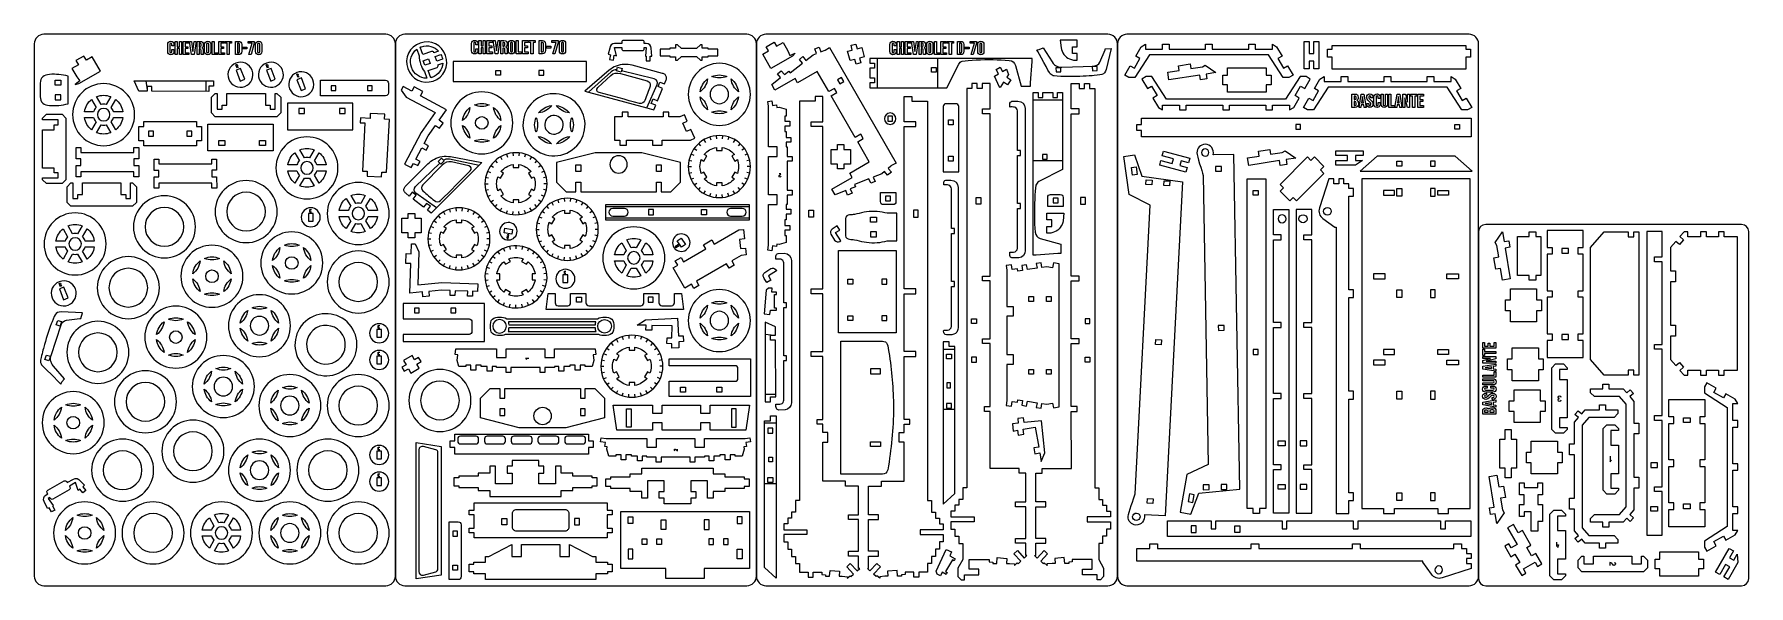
# Model space of a CAD drawing. Header units: centimetres. Extents: x -27.7 to 62.5, y 17.3 to 46.3.
import ezdxf

# ---------------------------------------------------------------- set-up
doc = ezdxf.new("R2010")
doc.units = ezdxf.units.CM
doc.header["$MEASUREMENT"] = 0
doc.layers.add('Camada 1', color=7, linetype='Continuous')

msp = doc.modelspace()

# ---------------------------------------------------------------- linework, layer by layer
at = {"layer": 'Camada 1', "color": 6, "lineweight": 20}
for points in [[(-27.20292, 46.30494), (-27.20292, 46.30494), (-9.20292, 46.30494), (-9.20292, 46.30494), (-9.20292, 46.30494), (-8.92792, 46.30494), (-8.70292, 46.07994), (-8.70292, 45.80494), (-8.70292, 45.80494), (-8.70292, 45.80494), (-8.70292, 17.80494), (-8.70292, 17.80494), (-8.70292, 17.80494), (-8.70292, 17.52994), (-8.92792, 17.30494), (-9.20292, 17.30494), (-9.20292, 17.30494), (-9.20292, 17.30494), (-27.20292, 17.30494), (-27.20292, 17.30494), (-27.20292, 17.30494), (-27.47792, 17.30494), (-27.70292, 17.52994), (-27.70292, 17.80494), (-27.70292, 17.80494), (-27.70292, 17.80494), (-27.70292, 45.80494), (-27.70292, 45.80494), (-27.70292, 45.80494), (-27.70292, 46.07994), (-27.47792, 46.30494), (-27.20292, 46.30494)], [(-8.20292, 46.30494), (-8.20292, 46.30494), (9.79708, 46.30494), (9.79708, 46.30494), (9.79708, 46.30494), (10.07208, 46.30494), (10.29708, 46.07994), (10.29708, 45.80494), (10.29708, 45.80494), (10.29708, 45.80494), (10.29708, 17.80494), (10.29708, 17.80494), (10.29708, 17.80494), (10.29708, 17.52994), (10.07208, 17.30494), (9.79708, 17.30494), (9.79708, 17.30494), (9.79708, 17.30494), (-8.20292, 17.30494), (-8.20292, 17.30494), (-8.20292, 17.30494), (-8.47792, 17.30494), (-8.70292, 17.52994), (-8.70292, 17.80494), (-8.70292, 17.80494), (-8.70292, 17.80494), (-8.70292, 45.80494), (-8.70292, 45.80494), (-8.70292, 45.80494), (-8.70292, 46.07994), (-8.47792, 46.30494), (-8.20292, 46.30494)], [(10.79708, 46.30494), (10.79708, 46.30494), (28.79708, 46.30494), (28.79708, 46.30494), (28.79708, 46.30494), (29.07208, 46.30494), (29.29708, 46.07994), (29.29708, 45.80494), (29.29708, 45.80494), (29.29708, 45.80494), (29.29708, 17.80494), (29.29708, 17.80494), (29.29708, 17.80494), (29.29708, 17.52994), (29.07208, 17.30494), (28.79708, 17.30494), (28.79708, 17.30494), (28.79708, 17.30494), (10.79708, 17.30494), (10.79708, 17.30494), (10.79708, 17.30494), (10.52208, 17.30494), (10.29708, 17.52994), (10.29708, 17.80494), (10.29708, 17.80494), (10.29708, 17.80494), (10.29708, 45.80494), (10.29708, 45.80494), (10.29708, 45.80494), (10.29708, 46.07994), (10.52208, 46.30494), (10.79708, 46.30494)], [(29.79708, 46.30494), (29.79708, 46.30494), (47.79708, 46.30494), (47.79708, 46.30494), (47.79708, 46.30494), (48.07208, 46.30494), (48.29708, 46.07994), (48.29708, 45.80494), (48.29708, 45.80494), (48.29708, 45.80494), (48.29708, 17.80494), (48.29708, 17.80494), (48.29708, 17.80494), (48.29708, 17.52994), (48.07208, 17.30494), (47.79708, 17.30494), (47.79708, 17.30494), (47.79708, 17.30494), (29.79708, 17.30494), (29.79708, 17.30494), (29.79708, 17.30494), (29.52208, 17.30494), (29.29708, 17.52994), (29.29708, 17.80494), (29.29708, 17.80494), (29.29708, 17.80494), (29.29708, 45.80494), (29.29708, 45.80494), (29.29708, 45.80494), (29.29708, 46.07994), (29.52208, 46.30494), (29.79708, 46.30494)], [(48.29708, 17.67902), (48.29708, 17.67902), (48.29708, 35.93086), (48.29708, 35.93086), (48.29708, 35.93086), (48.29708, 36.13661), (48.46541, 36.30494), (48.67116, 36.30494), (48.67116, 36.30494), (48.67116, 36.30494), (62.1384, 36.30494), (62.1384, 36.30494), (62.1384, 36.30494), (62.34415, 36.30494), (62.51248, 36.13661), (62.51248, 35.93086), (62.51248, 35.93086), (62.51248, 35.93086), (62.51248, 17.67902), (62.51248, 17.67902), (62.51248, 17.67902), (62.51248, 17.47327), (62.34415, 17.30494), (62.1384, 17.30494), (62.1384, 17.30494), (62.1384, 17.30494), (48.67116, 17.30494), (48.67116, 17.30494), (48.67116, 17.30494), (48.46541, 17.30494), (48.29708, 17.47327), (48.29708, 17.67902)]]:
    msp.add_open_spline(points, degree=3, knots=[0, 0, 0, 0, 0.11111111, 0.11111111, 0.11111111, 0.11111111, 0.22222222, 0.22222222, 0.22222222, 0.22222222, 0.33333333, 0.33333333, 0.33333333, 0.33333333, 0.44444444, 0.44444444, 0.44444444, 0.44444444, 0.55555556, 0.55555556, 0.55555556, 0.55555556, 0.66666667, 0.66666667, 0.66666667, 0.66666667, 0.77777778, 0.77777778, 0.77777778, 0.77777778, 1, 1, 1, 1], dxfattribs=at)
at = {"layer": 'Camada 1', "color": 250, "lineweight": 9}
for points, knots in [([(-7.3993, 45.84542), (-6.84746, 46.03544), (-6.24605, 45.74211), (-6.05602, 45.19024), (-6.05602, 45.19024), (-5.866, 44.6384), (-6.15933, 44.037), (-6.71119, 43.84698), (-6.71119, 43.84698), (-7.26304, 43.65696), (-7.86444, 43.95028), (-8.05445, 44.50213), (-8.05445, 44.50213), (-8.24448, 45.05399), (-7.95115, 45.6554), (-7.3993, 45.84542)], [0, 0, 0, 0, 0.2, 0.2, 0.2, 0.2, 0.4, 0.4, 0.4, 0.4, 0.6, 0.6, 0.6, 0.6, 1, 1, 1, 1]), ([(-17.08962, 44.79229), (-16.75089, 44.92231), (-16.37089, 44.75313), (-16.24087, 44.41441), (-16.24087, 44.41441), (-16.11083, 44.07569), (-16.28001, 43.69569), (-16.61873, 43.56567), (-16.61873, 43.56567), (-16.95745, 43.43563), (-17.33746, 43.60481), (-17.46749, 43.94354), (-17.46749, 43.94354), (-17.59751, 44.28225), (-17.42833, 44.66226), (-17.08962, 44.79229)], [0, 0, 0, 0, 0.2, 0.2, 0.2, 0.2, 0.4, 0.4, 0.4, 0.4, 0.6, 0.6, 0.6, 0.6, 1, 1, 1, 1]), ([(-15.48962, 44.79228), (-15.15089, 44.9223), (-14.77088, 44.75312), (-14.64086, 44.4144), (-14.64086, 44.4144), (-14.51083, 44.07568), (-14.68001, 43.69568), (-15.01873, 43.56566), (-15.01873, 43.56566), (-15.35745, 43.43562), (-15.73746, 43.6048), (-15.86748, 43.94353), (-15.86748, 43.94353), (-15.99751, 44.28224), (-15.82833, 44.66225), (-15.48962, 44.79228)], [0, 0, 0, 0, 0.2, 0.2, 0.2, 0.2, 0.4, 0.4, 0.4, 0.4, 0.6, 0.6, 0.6, 0.6, 1, 1, 1, 1]), ([(-13.88962, 44.29229), (-13.55089, 44.42231), (-13.17089, 44.25313), (-13.04087, 43.91441), (-13.04087, 43.91441), (-12.91083, 43.57569), (-13.08001, 43.19569), (-13.41873, 43.06567), (-13.41873, 43.06567), (-13.75745, 42.93563), (-14.13746, 43.10481), (-14.26749, 43.44354), (-14.26749, 43.44354), (-14.39751, 43.78225), (-14.22833, 44.16226), (-13.88962, 44.29229)], [0, 0, 0, 0, 0.2, 0.2, 0.2, 0.2, 0.4, 0.4, 0.4, 0.4, 0.6, 0.6, 0.6, 0.6, 1, 1, 1, 1]), ([(-12.64422, 43.07094), (-12.64422, 43.07094), (-9.21714, 43.07094), (-9.21714, 43.07094), (-9.21714, 43.07094), (-9.13297, 43.07094), (-9.06412, 43.13979), (-9.06412, 43.22395), (-9.06412, 43.22395), (-9.06412, 43.22395), (-9.06412, 43.73399), (-9.06412, 43.73399), (-9.06412, 43.73399), (-9.06412, 43.81815), (-9.13297, 43.887), (-9.21714, 43.887), (-9.21714, 43.887), (-9.21714, 43.887), (-12.64422, 43.887), (-12.64422, 43.887), (-12.64422, 43.887), (-12.64422, 43.887), (-12.64422, 43.07094), (-12.64422, 43.07094)], [0, 0, 0, 0, 0.14285714, 0.14285714, 0.14285714, 0.14285714, 0.28571429, 0.28571429, 0.28571429, 0.28571429, 0.42857143, 0.42857143, 0.42857143, 0.42857143, 0.57142857, 0.57142857, 0.57142857, 0.57142857, 0.71428571, 0.71428571, 0.71428571, 0.71428571, 1, 1, 1, 1]), ([(20.12432, 39.0761), (20.12432, 39.0761), (20.12432, 42.50318), (20.12432, 42.50318), (20.12432, 42.50318), (20.12432, 42.58735), (20.19317, 42.6562), (20.27733, 42.6562), (20.27733, 42.6562), (20.27733, 42.6562), (20.78737, 42.6562), (20.78737, 42.6562), (20.78737, 42.6562), (20.87153, 42.6562), (20.94038, 42.58735), (20.94038, 42.50318), (20.94038, 42.50318), (20.94038, 42.50318), (20.94038, 39.0761), (20.94038, 39.0761), (20.94038, 39.0761), (20.94038, 39.0761), (20.12432, 39.0761), (20.12432, 39.0761)], [0, 0, 0, 0, 0.14285714, 0.14285714, 0.14285714, 0.14285714, 0.28571429, 0.28571429, 0.28571429, 0.28571429, 0.42857143, 0.42857143, 0.42857143, 0.42857143, 0.57142857, 0.57142857, 0.57142857, 0.57142857, 0.71428571, 0.71428571, 0.71428571, 0.71428571, 1, 1, 1, 1]), ([(17.33236, 42.16615), (17.49804, 42.16615), (17.63235, 42.03184), (17.63235, 41.86616), (17.63235, 41.86616), (17.63235, 41.70048), (17.49804, 41.56616), (17.33236, 41.56616), (17.33236, 41.56616), (17.16668, 41.56616), (17.03236, 41.70048), (17.03236, 41.86616), (17.03236, 41.86616), (17.03236, 42.03184), (17.16668, 42.16615), (17.33236, 42.16615)], [0, 0, 0, 0, 0.2, 0.2, 0.2, 0.2, 0.4, 0.4, 0.4, 0.4, 0.6, 0.6, 0.6, 0.6, 1, 1, 1, 1]), ([(-0.22063, 39.56204), (-0.22063, 39.56204), (1.81904, 40.07787), (1.81904, 40.07787), (1.81904, 40.07787), (1.81904, 40.07787), (4.27049, 40.07786), (4.27049, 40.07786), (4.27049, 40.07786), (4.27049, 40.07786), (6.31017, 39.56204), (6.31017, 39.56204), (6.31017, 39.56204), (6.31017, 39.56204), (6.31017, 38.52446), (6.31017, 38.52446), (6.31017, 38.52446), (6.31017, 38.52446), (5.80025, 38.01454), (5.80025, 38.01454), (5.80025, 38.01454), (5.80025, 38.01454), (5.29033, 38.01454), (5.29033, 38.01454), (5.29033, 38.01454), (5.29033, 38.01454), (5.29033, 38.52446), (5.29033, 38.52446), (5.29033, 38.52446), (5.29033, 38.52446), (5.03536, 38.52446), (5.03536, 38.52446), (5.03536, 38.52446), (5.03536, 38.52446), (5.03536, 38.01454), (5.03536, 38.01454), (5.03536, 38.01454), (5.03536, 38.01454), (1.05415, 38.01454), (1.05415, 38.01454), (1.05415, 38.01454), (1.05415, 38.01454), (1.05415, 38.52446), (1.05415, 38.52446), (1.05415, 38.52446), (1.05415, 38.52446), (0.79918, 38.52446), (0.79918, 38.52446), (0.79918, 38.52446), (0.79918, 38.52446), (0.7992, 38.01454), (0.7992, 38.01454), (0.7992, 38.01454), (0.7992, 38.01454), (0.28928, 38.01454), (0.28928, 38.01454), (0.28928, 38.01454), (0.28928, 38.01454), (-0.22065, 38.52446), (-0.22065, 38.52446), (-0.22065, 38.52446), (-0.22065, 38.52446), (-0.22063, 39.56204), (-0.22063, 39.56204)], [0, 0, 0, 0, 0.05882353, 0.05882353, 0.05882353, 0.05882353, 0.11764706, 0.11764706, 0.11764706, 0.11764706, 0.17647059, 0.17647059, 0.17647059, 0.17647059, 0.23529412, 0.23529412, 0.23529412, 0.23529412, 0.29411765, 0.29411765, 0.29411765, 0.29411765, 0.35294118, 0.35294118, 0.35294118, 0.35294118, 0.41176471, 0.41176471, 0.41176471, 0.41176471, 0.47058824, 0.47058824, 0.47058824, 0.47058824, 0.52941176, 0.52941176, 0.52941176, 0.52941176, 0.58823529, 0.58823529, 0.58823529, 0.58823529, 0.64705882, 0.64705882, 0.64705882, 0.64705882, 0.70588235, 0.70588235, 0.70588235, 0.70588235, 0.76470588, 0.76470588, 0.76470588, 0.76470588, 0.82352941, 0.82352941, 0.82352941, 0.82352941, 0.88235294, 0.88235294, 0.88235294, 0.88235294, 1, 1, 1, 1]), ([(16.82451, 37.98202), (16.82451, 37.98202), (16.82451, 37.50329), (16.82451, 37.50329), (16.82451, 37.50329), (16.82451, 37.41913), (16.89336, 37.35028), (16.97751, 37.35028), (16.97751, 37.35028), (16.97751, 37.35028), (17.48718, 37.35028), (17.48718, 37.35028), (17.48718, 37.35028), (17.57133, 37.35028), (17.64018, 37.41913), (17.64018, 37.50329), (17.64018, 37.50329), (17.64018, 37.50329), (17.64018, 37.98202), (17.64018, 37.98202), (17.64018, 37.98202), (17.64018, 37.98202), (16.82451, 37.98202), (16.82451, 37.98202)], [0, 0, 0, 0, 0.14285714, 0.14285714, 0.14285714, 0.14285714, 0.28571429, 0.28571429, 0.28571429, 0.28571429, 0.42857143, 0.42857143, 0.42857143, 0.42857143, 0.57142857, 0.57142857, 0.57142857, 0.57142857, 0.71428571, 0.71428571, 0.71428571, 0.71428571, 1, 1, 1, 1]), ([(-13.15417, 37.18017), (-12.87736, 37.18017), (-12.65297, 36.95578), (-12.65297, 36.67898), (-12.65297, 36.67898), (-12.65297, 36.40217), (-12.87736, 36.17778), (-13.15417, 36.17778), (-13.15417, 36.17778), (-13.43098, 36.17778), (-13.65537, 36.40217), (-13.65537, 36.67898), (-13.65537, 36.67898), (-13.65537, 36.95578), (-13.43098, 37.18017), (-13.15417, 37.18017)], [0, 0, 0, 0, 0.2, 0.2, 0.2, 0.2, 0.4, 0.4, 0.4, 0.4, 0.6, 0.6, 0.6, 0.6, 1, 1, 1, 1]), ([(2.37992, 37.35426), (2.37992, 37.35426), (2.37992, 37.25225), (2.37992, 37.25225), (2.37992, 37.25225), (2.37992, 37.25225), (2.37992, 36.64016), (2.37992, 36.64016), (2.37992, 36.64016), (2.37992, 36.64016), (2.37992, 36.53815), (2.37992, 36.53815), (2.37992, 36.53815), (2.37992, 36.53815), (9.9096, 36.53815), (9.9096, 36.53815), (9.9096, 36.53815), (9.9096, 36.53815), (9.9096, 36.64016), (9.9096, 36.64016), (9.9096, 36.64016), (9.9096, 36.64016), (9.9096, 37.25225), (9.9096, 37.25225), (9.9096, 37.25225), (9.9096, 37.25225), (9.9096, 37.35426), (9.9096, 37.35426), (9.9096, 37.35426), (9.9096, 37.35426), (2.37992, 37.35426), (2.37992, 37.35426)], [0, 0, 0, 0, 0.11111111, 0.11111111, 0.11111111, 0.11111111, 0.22222222, 0.22222222, 0.22222222, 0.22222222, 0.33333333, 0.33333333, 0.33333333, 0.33333333, 0.44444444, 0.44444444, 0.44444444, 0.44444444, 0.55555556, 0.55555556, 0.55555556, 0.55555556, 0.66666667, 0.66666667, 0.66666667, 0.66666667, 0.77777778, 0.77777778, 0.77777778, 0.77777778, 1, 1, 1, 1]), ([(26.44019, 37.25028), (26.44019, 37.25028), (26.44019, 37.72901), (26.44019, 37.72901), (26.44019, 37.72901), (26.44019, 37.81317), (26.37134, 37.88202), (26.28719, 37.88202), (26.28719, 37.88202), (26.28719, 37.88202), (25.77752, 37.88202), (25.77752, 37.88202), (25.77752, 37.88202), (25.69337, 37.88202), (25.62452, 37.81317), (25.62452, 37.72901), (25.62452, 37.72901), (25.62452, 37.72901), (25.62452, 37.25028), (25.62452, 37.25028), (25.62452, 37.25028), (25.62452, 37.25028), (26.44019, 37.25028), (26.44019, 37.25028)], [0, 0, 0, 0, 0.14285714, 0.14285714, 0.14285714, 0.14285714, 0.28571429, 0.28571429, 0.28571429, 0.28571429, 0.42857143, 0.42857143, 0.42857143, 0.42857143, 0.57142857, 0.57142857, 0.57142857, 0.57142857, 0.71428571, 0.71428571, 0.71428571, 0.71428571, 1, 1, 1, 1]), ([(-7.68522, 35.86364), (-7.68522, 35.86364), (-7.34517, 35.86364), (-7.34517, 35.86364), (-7.34517, 35.86364), (-7.34517, 35.86364), (-7.34517, 36.62875), (-7.34517, 36.62875), (-7.34517, 36.62875), (-7.34517, 36.62875), (-7.68522, 36.62875), (-7.68522, 36.62875), (-7.68522, 36.62875), (-7.68522, 36.62875), (-7.68522, 36.88379), (-7.68522, 36.88379), (-7.68522, 36.88379), (-7.68522, 36.88379), (-8.02527, 36.88379), (-8.02527, 36.88379), (-8.02527, 36.88379), (-8.02527, 36.88379), (-8.02527, 36.62875), (-8.02527, 36.62875), (-8.02527, 36.62875), (-8.02527, 36.62875), (-8.36532, 36.62875), (-8.36532, 36.62875), (-8.36532, 36.62875), (-8.36532, 36.62875), (-8.36532, 35.86364), (-8.36532, 35.86364), (-8.36532, 35.86364), (-8.36532, 35.86364), (-8.02527, 35.86364), (-8.02527, 35.86364), (-8.02527, 35.86364), (-8.02527, 35.86364), (-8.02527, 35.60861), (-8.02527, 35.60861), (-8.02527, 35.60861), (-8.02527, 35.60861), (-7.68522, 35.60861), (-7.68522, 35.60861), (-7.68522, 35.60861), (-7.68522, 35.60861), (-7.68522, 35.86364), (-7.68522, 35.86364)], [0, 0, 0, 0, 0.07692308, 0.07692308, 0.07692308, 0.07692308, 0.15384615, 0.15384615, 0.15384615, 0.15384615, 0.23076923, 0.23076923, 0.23076923, 0.23076923, 0.30769231, 0.30769231, 0.30769231, 0.30769231, 0.38461538, 0.38461538, 0.38461538, 0.38461538, 0.46153846, 0.46153846, 0.46153846, 0.46153846, 0.53846154, 0.53846154, 0.53846154, 0.53846154, 0.61538462, 0.61538462, 0.61538462, 0.61538462, 0.69230769, 0.69230769, 0.69230769, 0.69230769, 0.76923077, 0.76923077, 0.76923077, 0.76923077, 0.84615385, 0.84615385, 0.84615385, 0.84615385, 1, 1, 1, 1]), ([(-2.83496, 35.49411), (-3.08464, 35.53814), (-3.25136, 35.77624), (-3.20733, 36.02592), (-3.20733, 36.02592), (-3.16329, 36.2756), (-2.9252, 36.44231), (-2.67553, 36.39828), (-2.67553, 36.39828), (-2.42585, 36.35426), (-2.25913, 36.11616), (-2.30315, 35.86649), (-2.30315, 35.86649), (-2.34719, 35.61681), (-2.58528, 35.45009), (-2.83496, 35.49411)], [0, 0, 0, 0, 0.2, 0.2, 0.2, 0.2, 0.4, 0.4, 0.4, 0.4, 0.6, 0.6, 0.6, 0.6, 1, 1, 1, 1]), ([(14.32964, 36.09055), (14.32964, 36.09055), (14.5459, 36.22569), (14.5459, 36.22569), (14.5459, 36.22569), (14.5459, 36.22569), (14.68104, 36.00943), (14.68104, 36.00943), (14.68104, 36.00943), (14.68104, 36.00943), (14.46477, 35.87429), (14.46477, 35.87429), (14.46477, 35.87429), (14.46477, 35.87429), (14.73505, 35.44175), (14.73505, 35.44175), (14.73505, 35.44175), (14.73505, 35.44175), (14.6884, 35.4126), (14.6884, 35.4126), (14.6884, 35.4126), (14.59512, 35.35431), (14.4711, 35.38294), (14.41282, 35.47622), (14.41282, 35.47622), (14.41282, 35.47622), (14.21936, 35.78582), (14.21936, 35.78582), (14.21936, 35.78582), (14.16107, 35.87909), (14.1897, 36.00311), (14.28299, 36.0614), (14.28299, 36.0614), (14.28299, 36.0614), (14.32964, 36.09055), (14.32964, 36.09055)], [0, 0, 0, 0, 0.1, 0.1, 0.1, 0.1, 0.2, 0.2, 0.2, 0.2, 0.3, 0.3, 0.3, 0.3, 0.4, 0.4, 0.4, 0.4, 0.5, 0.5, 0.5, 0.5, 0.6, 0.6, 0.6, 0.6, 0.7, 0.7, 0.7, 0.7, 0.8, 0.8, 0.8, 0.8, 1, 1, 1, 1]), ([(-26.38962, 33.29228), (-26.05089, 33.4223), (-25.67088, 33.25312), (-25.54086, 32.9144), (-25.54086, 32.9144), (-25.41083, 32.57568), (-25.58001, 32.19568), (-25.91873, 32.06566), (-25.91873, 32.06566), (-26.25745, 31.93562), (-26.63746, 32.1048), (-26.76748, 32.44353), (-26.76748, 32.44353), (-26.89751, 32.78224), (-26.72833, 33.16225), (-26.38962, 33.29228)], [0, 0, 0, 0, 0.2, 0.2, 0.2, 0.2, 0.4, 0.4, 0.4, 0.4, 0.6, 0.6, 0.6, 0.6, 1, 1, 1, 1]), ([(10.70795, 33.46345), (10.70795, 33.46345), (10.84309, 33.24718), (10.84309, 33.24718), (10.84309, 33.24718), (10.84309, 33.24718), (11.05935, 33.38232), (11.05935, 33.38232), (11.05935, 33.38232), (11.05935, 33.38232), (10.92422, 33.59858), (10.92422, 33.59858), (10.92422, 33.59858), (10.92422, 33.59858), (11.35675, 33.86886), (11.35675, 33.86886), (11.35675, 33.86886), (11.35675, 33.86886), (11.3276, 33.91551), (11.3276, 33.91551), (11.3276, 33.91551), (11.26931, 34.0088), (11.14529, 34.03743), (11.05202, 33.97914), (11.05202, 33.97914), (11.05202, 33.97914), (10.74242, 33.78568), (10.74242, 33.78568), (10.74242, 33.78568), (10.64914, 33.7274), (10.62051, 33.60338), (10.6788, 33.5101), (10.6788, 33.5101), (10.6788, 33.5101), (10.70795, 33.46345), (10.70795, 33.46345)], [0, 0, 0, 0, 0.1, 0.1, 0.1, 0.1, 0.2, 0.2, 0.2, 0.2, 0.3, 0.3, 0.3, 0.3, 0.4, 0.4, 0.4, 0.4, 0.5, 0.5, 0.5, 0.5, 0.6, 0.6, 0.6, 0.6, 0.7, 0.7, 0.7, 0.7, 0.8, 0.8, 0.8, 0.8, 1, 1, 1, 1]), ([(-9.55417, 31.08017), (-9.27736, 31.08017), (-9.05297, 30.85578), (-9.05297, 30.57898), (-9.05297, 30.57898), (-9.05297, 30.30217), (-9.27736, 30.07778), (-9.55417, 30.07778), (-9.55417, 30.07778), (-9.83098, 30.07778), (-10.05537, 30.30217), (-10.05537, 30.57898), (-10.05537, 30.57898), (-10.05537, 30.85578), (-9.83098, 31.08017), (-9.55417, 31.08017)], [0, 0, 0, 0, 0.2, 0.2, 0.2, 0.2, 0.4, 0.4, 0.4, 0.4, 0.6, 0.6, 0.6, 0.6, 1, 1, 1, 1]), ([(1.93476, 31.3343), (1.93476, 31.3343), (-2.84524, 31.3343), (-2.84524, 31.3343), (-2.84524, 31.3343), (-2.93882, 31.41983), (-3.09012, 31.42765), (-3.21759, 31.42765), (-3.21759, 31.42765), (-3.34879, 31.42765), (-3.50523, 31.41938), (-3.598, 31.32661), (-3.598, 31.32661), (-3.69077, 31.23384), (-3.69904, 31.0774), (-3.69904, 30.9462), (-3.69904, 30.9462), (-3.69904, 30.815), (-3.69077, 30.65856), (-3.598, 30.56579), (-3.598, 30.56579), (-3.50523, 30.47302), (-3.34879, 30.46475), (-3.21759, 30.46475), (-3.21759, 30.46475), (-3.1193, 30.46475), (-3.00686, 30.4694), (-2.91762, 30.51073), (-2.91762, 30.51073), (-2.91762, 30.51073), (2.00714, 30.51073), (2.00714, 30.51073), (2.00714, 30.51073), (2.09638, 30.4694), (2.20882, 30.46475), (2.30711, 30.46475), (2.30711, 30.46475), (2.43831, 30.46475), (2.59475, 30.47302), (2.68752, 30.56579), (2.68752, 30.56579), (2.78029, 30.65856), (2.78856, 30.815), (2.78856, 30.9462), (2.78856, 30.9462), (2.78856, 31.0774), (2.78029, 31.23384), (2.68752, 31.32661), (2.68752, 31.32661), (2.59475, 31.41938), (2.43831, 31.42765), (2.30711, 31.42765), (2.30711, 31.42765), (2.17964, 31.42765), (2.02834, 31.41983), (1.93476, 31.3343)], [0, 0, 0, 0, 0.06666667, 0.06666667, 0.06666667, 0.06666667, 0.13333333, 0.13333333, 0.13333333, 0.13333333, 0.2, 0.2, 0.2, 0.2, 0.26666667, 0.26666667, 0.26666667, 0.26666667, 0.33333333, 0.33333333, 0.33333333, 0.33333333, 0.4, 0.4, 0.4, 0.4, 0.46666667, 0.46666667, 0.46666667, 0.46666667, 0.53333333, 0.53333333, 0.53333333, 0.53333333, 0.6, 0.6, 0.6, 0.6, 0.66666667, 0.66666667, 0.66666667, 0.66666667, 0.73333333, 0.73333333, 0.73333333, 0.73333333, 0.8, 0.8, 0.8, 0.8, 0.86666667, 0.86666667, 0.86666667, 0.86666667, 1, 1, 1, 1]), ([(-9.55417, 29.68017), (-9.27736, 29.68017), (-9.05297, 29.45578), (-9.05297, 29.17898), (-9.05297, 29.17898), (-9.05297, 28.90217), (-9.27736, 28.67778), (-9.55417, 28.67778), (-9.55417, 28.67778), (-9.83098, 28.67778), (-10.05537, 28.90217), (-10.05537, 29.17898), (-10.05537, 29.17898), (-10.05537, 29.45578), (-9.83098, 29.68017), (-9.55417, 29.68017)], [0, 0, 0, 0, 0.2, 0.2, 0.2, 0.2, 0.4, 0.4, 0.4, 0.4, 0.6, 0.6, 0.6, 0.6, 1, 1, 1, 1]), ([(-8.23322, 28.58074), (-8.23322, 28.58074), (-8.36073, 28.80159), (-8.36073, 28.80159), (-8.36073, 28.80159), (-8.36073, 28.80159), (-8.13986, 28.92911), (-8.13986, 28.92911), (-8.13986, 28.92911), (-8.13986, 28.92911), (-8.26738, 29.14999), (-8.26738, 29.14999), (-8.26738, 29.14999), (-8.26738, 29.14999), (-7.82566, 29.40502), (-7.82566, 29.40502), (-7.82566, 29.40502), (-7.82566, 29.40502), (-7.69813, 29.18414), (-7.69813, 29.18414), (-7.69813, 29.18414), (-7.69813, 29.18414), (-7.47726, 29.31166), (-7.47726, 29.31166), (-7.47726, 29.31166), (-7.47726, 29.31166), (-7.34975, 29.09081), (-7.34975, 29.09081), (-7.34975, 29.09081), (-7.34975, 29.09081), (-7.57062, 28.96329), (-7.57062, 28.96329), (-7.57062, 28.96329), (-7.57062, 28.96329), (-7.4431, 28.74242), (-7.4431, 28.74242), (-7.4431, 28.74242), (-7.4431, 28.74242), (-7.88483, 28.48739), (-7.88483, 28.48739), (-7.88483, 28.48739), (-7.88483, 28.48739), (-8.01235, 28.70826), (-8.01235, 28.70826), (-8.01235, 28.70826), (-8.01235, 28.70826), (-8.23322, 28.58074), (-8.23322, 28.58074)], [0, 0, 0, 0, 0.07692308, 0.07692308, 0.07692308, 0.07692308, 0.15384615, 0.15384615, 0.15384615, 0.15384615, 0.23076923, 0.23076923, 0.23076923, 0.23076923, 0.30769231, 0.30769231, 0.30769231, 0.30769231, 0.38461538, 0.38461538, 0.38461538, 0.38461538, 0.46153846, 0.46153846, 0.46153846, 0.46153846, 0.53846154, 0.53846154, 0.53846154, 0.53846154, 0.61538462, 0.61538462, 0.61538462, 0.61538462, 0.69230769, 0.69230769, 0.69230769, 0.69230769, 0.76923077, 0.76923077, 0.76923077, 0.76923077, 0.84615385, 0.84615385, 0.84615385, 0.84615385, 1, 1, 1, 1]), ([(-9.55417, 24.68017), (-9.27736, 24.68017), (-9.05297, 24.45578), (-9.05297, 24.17898), (-9.05297, 24.17898), (-9.05297, 23.90217), (-9.27736, 23.67778), (-9.55417, 23.67778), (-9.55417, 23.67778), (-9.83098, 23.67778), (-10.05537, 23.90217), (-10.05537, 24.17898), (-10.05537, 24.17898), (-10.05537, 24.45578), (-9.83098, 24.68017), (-9.55417, 24.68017)], [0, 0, 0, 0, 0.2, 0.2, 0.2, 0.2, 0.4, 0.4, 0.4, 0.4, 0.6, 0.6, 0.6, 0.6, 1, 1, 1, 1]), ([(-5.36394, 22.97169), (-5.36394, 22.97169), (-5.36394, 23.07367), (-5.36394, 23.07367), (-5.36394, 23.07367), (-5.36394, 23.07367), (-4.34412, 23.07367), (-4.34412, 23.07367), (-4.34412, 23.07367), (-4.34412, 23.07367), (-4.34412, 23.22665), (-4.34412, 23.22665), (-4.34412, 23.22665), (-4.34412, 23.22665), (-3.73223, 23.22665), (-3.73223, 23.22665), (-3.73223, 23.22665), (-3.73223, 23.22665), (-3.73223, 23.58359), (-3.73223, 23.58359), (-3.73223, 23.58359), (-3.73223, 23.58359), (-3.42628, 23.58359), (-3.42628, 23.58359), (-3.42628, 23.58359), (-3.42628, 23.58359), (-3.42628, 22.66575), (-3.42628, 22.66575), (-3.42628, 22.66575), (-3.42628, 22.66575), (-2.55944, 22.66575), (-2.55944, 22.66575), (-2.55944, 22.66575), (-2.55944, 22.66575), (-2.55944, 23.22665), (-2.55944, 23.22665), (-2.55944, 23.22665), (-2.55944, 23.22665), (-2.81439, 23.22665), (-2.81439, 23.22665), (-2.81439, 23.22665), (-2.81439, 23.22665), (-2.81439, 23.58359), (-2.81439, 23.58359), (-2.81439, 23.58359), (-2.81439, 23.58359), (-2.55944, 23.58359), (-2.55944, 23.58359), (-2.55944, 23.58359), (-2.55944, 23.58359), (-2.55944, 23.88953), (-2.55944, 23.88953), (-2.55944, 23.88953), (-2.55944, 23.88953), (-1.15104, 23.88953), (-1.15104, 23.88953), (-1.15104, 23.88953), (-1.15104, 23.88953), (-1.15104, 23.58359), (-1.15104, 23.58359), (-1.15104, 23.58359), (-1.15104, 23.58359), (-0.89609, 23.58359), (-0.89609, 23.58359), (-0.89609, 23.58359), (-0.89609, 23.58359), (-0.89609, 23.22665), (-0.89609, 23.22665), (-0.89609, 23.22665), (-0.89609, 23.22665), (-1.15104, 23.22665), (-1.15104, 23.22665), (-1.15104, 23.22665), (-1.15104, 23.22665), (-1.15104, 22.66575), (-1.15104, 22.66575), (-1.15104, 22.66575), (-1.15104, 22.66575), (-0.2842, 22.66575), (-0.2842, 22.66575), (-0.2842, 22.66575), (-0.2842, 22.66575), (-0.2842, 23.58359), (-0.2842, 23.58359), (-0.2842, 23.58359), (-0.2842, 23.58359), (0.02175, 23.58359), (0.02175, 23.58359), (0.02175, 23.58359), (0.02175, 23.58359), (0.02175, 23.22665), (0.02175, 23.22665), (0.02175, 23.22665), (0.02175, 23.22665), (0.63364, 23.22665), (0.63364, 23.22665), (0.63364, 23.22665), (0.63364, 23.22665), (0.63364, 23.07367), (0.63364, 23.07367), (0.63364, 23.07367), (0.63364, 23.07367), (1.65346, 23.07367), (1.65346, 23.07367), (1.65346, 23.07367), (1.65346, 23.07367), (1.65346, 22.97169), (1.65346, 22.97169), (1.65346, 22.97169), (1.65346, 22.97169), (1.90841, 22.97169), (1.90841, 22.97169), (1.90841, 22.97169), (1.90841, 22.97169), (1.90841, 22.56377), (1.90841, 22.56377), (1.90841, 22.56377), (1.90841, 22.56377), (1.65346, 22.56377), (1.65346, 22.56377), (1.65346, 22.56377), (1.65346, 22.56377), (1.65346, 22.46179), (1.65346, 22.46179), (1.65346, 22.46179), (1.65346, 22.46179), (0.63364, 22.46179), (0.63364, 22.46179), (0.63364, 22.46179), (0.63364, 22.46179), (0.63364, 22.30881), (0.63364, 22.30881), (0.63364, 22.30881), (0.63364, 22.30881), (0.02175, 22.30881), (0.02175, 22.30881), (0.02175, 22.30881), (0.02175, 22.30881), (0.02175, 22.00287), (0.02175, 22.00287), (0.02175, 22.00287), (0.02175, 22.00287), (-3.73223, 22.00287), (-3.73223, 22.00287), (-3.73223, 22.00287), (-3.73223, 22.00287), (-3.73223, 22.30881), (-3.73223, 22.30881), (-3.73223, 22.30881), (-3.73223, 22.30881), (-4.34412, 22.30881), (-4.34412, 22.30881), (-4.34412, 22.30881), (-4.34412, 22.30881), (-4.34412, 22.46179), (-4.34412, 22.46179), (-4.34412, 22.46179), (-4.34412, 22.46179), (-5.36394, 22.46179), (-5.36394, 22.46179), (-5.36394, 22.46179), (-5.36394, 22.46179), (-5.36394, 22.56377), (-5.36394, 22.56377), (-5.36394, 22.56377), (-5.36394, 22.56377), (-5.61889, 22.56377), (-5.61889, 22.56377), (-5.61889, 22.56377), (-5.61889, 22.56377), (-5.61889, 22.97169), (-5.61889, 22.97169), (-5.61889, 22.97169), (-5.61889, 22.97169), (-5.36394, 22.97169), (-5.36394, 22.97169)], [0, 0, 0, 0, 0.02222222, 0.02222222, 0.02222222, 0.02222222, 0.04444444, 0.04444444, 0.04444444, 0.04444444, 0.06666667, 0.06666667, 0.06666667, 0.06666667, 0.08888889, 0.08888889, 0.08888889, 0.08888889, 0.11111111, 0.11111111, 0.11111111, 0.11111111, 0.13333333, 0.13333333, 0.13333333, 0.13333333, 0.15555556, 0.15555556, 0.15555556, 0.15555556, 0.17777778, 0.17777778, 0.17777778, 0.17777778, 0.2, 0.2, 0.2, 0.2, 0.22222222, 0.22222222, 0.22222222, 0.22222222, 0.24444444, 0.24444444, 0.24444444, 0.24444444, 0.26666667, 0.26666667, 0.26666667, 0.26666667, 0.28888889, 0.28888889, 0.28888889, 0.28888889, 0.31111111, 0.31111111, 0.31111111, 0.31111111, 0.33333333, 0.33333333, 0.33333333, 0.33333333, 0.35555556, 0.35555556, 0.35555556, 0.35555556, 0.37777778, 0.37777778, 0.37777778, 0.37777778, 0.4, 0.4, 0.4, 0.4, 0.42222222, 0.42222222, 0.42222222, 0.42222222, 0.44444444, 0.44444444, 0.44444444, 0.44444444, 0.46666667, 0.46666667, 0.46666667, 0.46666667, 0.48888889, 0.48888889, 0.48888889, 0.48888889, 0.51111111, 0.51111111, 0.51111111, 0.51111111, 0.53333333, 0.53333333, 0.53333333, 0.53333333, 0.55555556, 0.55555556, 0.55555556, 0.55555556, 0.57777778, 0.57777778, 0.57777778, 0.57777778, 0.6, 0.6, 0.6, 0.6, 0.62222222, 0.62222222, 0.62222222, 0.62222222, 0.64444444, 0.64444444, 0.64444444, 0.64444444, 0.66666667, 0.66666667, 0.66666667, 0.66666667, 0.68888889, 0.68888889, 0.68888889, 0.68888889, 0.71111111, 0.71111111, 0.71111111, 0.71111111, 0.73333333, 0.73333333, 0.73333333, 0.73333333, 0.75555556, 0.75555556, 0.75555556, 0.75555556, 0.77777778, 0.77777778, 0.77777778, 0.77777778, 0.8, 0.8, 0.8, 0.8, 0.82222222, 0.82222222, 0.82222222, 0.82222222, 0.84444444, 0.84444444, 0.84444444, 0.84444444, 0.86666667, 0.86666667, 0.86666667, 0.86666667, 0.88888889, 0.88888889, 0.88888889, 0.88888889, 0.91111111, 0.91111111, 0.91111111, 0.91111111, 0.93333333, 0.93333333, 0.93333333, 0.93333333, 0.95555556, 0.95555556, 0.95555556, 0.95555556, 1, 1, 1, 1]), ([(-9.55417, 23.28017), (-9.27736, 23.28017), (-9.05297, 23.05578), (-9.05297, 22.77898), (-9.05297, 22.77898), (-9.05297, 22.50217), (-9.27736, 22.27778), (-9.55417, 22.27778), (-9.55417, 22.27778), (-9.83098, 22.27778), (-10.05537, 22.50217), (-10.05537, 22.77898), (-10.05537, 22.77898), (-10.05537, 23.05578), (-9.83098, 23.28017), (-9.55417, 23.28017)], [0, 0, 0, 0, 0.2, 0.2, 0.2, 0.2, 0.4, 0.4, 0.4, 0.4, 0.6, 0.6, 0.6, 0.6, 1, 1, 1, 1]), ([(-5.87111, 17.62577), (-5.87111, 17.62577), (-5.39237, 17.62577), (-5.39237, 17.62577), (-5.39237, 17.62577), (-5.30823, 17.62577), (-5.23937, 17.69462), (-5.23937, 17.77878), (-5.23937, 17.77878), (-5.23937, 17.77878), (-5.23937, 20.51362), (-5.23937, 20.51362), (-5.23937, 20.51362), (-5.23937, 20.59778), (-5.30823, 20.66663), (-5.39237, 20.66663), (-5.39237, 20.66663), (-5.39237, 20.66663), (-5.87111, 20.66663), (-5.87111, 20.66663), (-5.87111, 20.66663), (-5.87111, 20.66663), (-5.87111, 17.62577), (-5.87111, 17.62577)], [0, 0, 0, 0, 0.14285714, 0.14285714, 0.14285714, 0.14285714, 0.28571429, 0.28571429, 0.28571429, 0.28571429, 0.42857143, 0.42857143, 0.42857143, 0.42857143, 0.57142857, 0.57142857, 0.57142857, 0.57142857, 0.71428571, 0.71428571, 0.71428571, 0.71428571, 1, 1, 1, 1])]:
    msp.add_open_spline(points, degree=3, knots=knots, dxfattribs=at)
at = {"layer": 'Camada 1', "lineweight": 9}
for points, knots in [([(-24.9634, 44.94229), (-24.9634, 44.94229), (-24.65421, 45.1208), (-24.65421, 45.1208), (-24.65421, 45.1208), (-24.65421, 45.1208), (-24.22084, 44.37019), (-24.22084, 44.37019), (-24.22084, 44.37019), (-24.22084, 44.37019), (-25.35171, 43.71728), (-25.35171, 43.71728), (-25.35171, 43.71728), (-25.35171, 43.71728), (-25.55623, 43.66757), (-25.55623, 43.66757), (-25.55623, 43.66757), (-25.55623, 43.66757), (-25.31106, 43.85816), (-25.31106, 43.85816), (-25.31106, 43.85816), (-25.31106, 43.85816), (-25.46776, 44.05995), (-25.46776, 44.05995), (-25.46776, 44.05995), (-25.46776, 44.05995), (-25.72374, 44.50331), (-25.72374, 44.50331), (-25.72374, 44.50331), (-25.72374, 44.50331), (-25.38439, 44.69923), (-25.38439, 44.69923), (-25.38439, 44.69923), (-25.38439, 44.69923), (-25.5119, 44.92008), (-25.5119, 44.92008), (-25.5119, 44.92008), (-25.5119, 44.92008), (-25.09091, 45.16314), (-25.09091, 45.16314), (-25.09091, 45.16314), (-25.09091, 45.16314), (-24.9634, 44.94229), (-24.9634, 44.94229)], [0, 0, 0, 0, 0.08333333, 0.08333333, 0.08333333, 0.08333333, 0.16666667, 0.16666667, 0.16666667, 0.16666667, 0.25, 0.25, 0.25, 0.25, 0.33333333, 0.33333333, 0.33333333, 0.33333333, 0.41666667, 0.41666667, 0.41666667, 0.41666667, 0.5, 0.5, 0.5, 0.5, 0.58333333, 0.58333333, 0.58333333, 0.58333333, 0.66666667, 0.66666667, 0.66666667, 0.66666667, 0.75, 0.75, 0.75, 0.75, 0.83333333, 0.83333333, 0.83333333, 0.83333333, 1, 1, 1, 1]), ([(3.21619, 45.92387), (3.21619, 45.92387), (3.23829, 45.95696), (3.23829, 45.95696), (3.23829, 45.95696), (3.23829, 45.95696), (3.27139, 45.97908), (3.27139, 45.97908), (3.27139, 45.97908), (3.27139, 45.97908), (3.31043, 45.98684), (3.31043, 45.98684), (3.31043, 45.98684), (3.31043, 45.98684), (4.29544, 45.98684), (4.29544, 45.98684), (4.29544, 45.98684), (4.29544, 45.98684), (4.33447, 45.97908), (4.33447, 45.97908), (4.33447, 45.97908), (4.33447, 45.97908), (4.36757, 45.95696), (4.36757, 45.95696), (4.36757, 45.95696), (4.36757, 45.95696), (4.38968, 45.92387), (4.38968, 45.92387), (4.38968, 45.92387), (4.38968, 45.92387), (4.39745, 45.88483), (4.39745, 45.88483), (4.39745, 45.88483), (4.39745, 45.88483), (4.39745, 45.82723), (4.39745, 45.82723), (4.39745, 45.82723), (4.39745, 45.82723), (4.49945, 45.82723), (4.49945, 45.82723), (4.49945, 45.82723), (4.49945, 45.82723), (4.59704, 45.80781), (4.59704, 45.80781), (4.59704, 45.80781), (4.59704, 45.80781), (4.67978, 45.75253), (4.67978, 45.75253), (4.67978, 45.75253), (4.67978, 45.75253), (4.73505, 45.6698), (4.73505, 45.6698), (4.73505, 45.6698), (4.73505, 45.6698), (4.75447, 45.57221), (4.75447, 45.57221), (4.75447, 45.57221), (4.75447, 45.57221), (4.79245, 45.16058), (4.79245, 45.16058), (4.79245, 45.16058), (4.79245, 45.16058), (4.70347, 45.16058), (4.70347, 45.16058), (4.70347, 45.16058), (4.70347, 45.16058), (4.70347, 44.90556), (4.70347, 44.90556), (4.70347, 44.90556), (4.70347, 44.90556), (4.49945, 44.90556), (4.49945, 44.90556), (4.49945, 44.90556), (4.49945, 44.90556), (4.49945, 45.16058), (4.49945, 45.16058), (4.49945, 45.16058), (4.49945, 45.16058), (4.46057, 45.16058), (4.46057, 45.16058), (4.46057, 45.16058), (4.46057, 45.16058), (4.49945, 45.61001), (4.49945, 45.61001), (4.49945, 45.61001), (4.49945, 45.61001), (4.39745, 45.61001), (4.39745, 45.61001), (4.39745, 45.61001), (4.39745, 45.61001), (4.39745, 45.5524), (4.39745, 45.5524), (4.39745, 45.5524), (4.39745, 45.5524), (4.38968, 45.51337), (4.38968, 45.51337), (4.38968, 45.51337), (4.38968, 45.51337), (4.36757, 45.48027), (4.36757, 45.48027), (4.36757, 45.48027), (4.36757, 45.48027), (4.33447, 45.45816), (4.33447, 45.45816), (4.33447, 45.45816), (4.33447, 45.45816), (4.29544, 45.45039), (4.29544, 45.45039), (4.29544, 45.45039), (4.29544, 45.45039), (3.31043, 45.45039), (3.31043, 45.45039), (3.31043, 45.45039), (3.31043, 45.45039), (3.27139, 45.45816), (3.27139, 45.45816), (3.27139, 45.45816), (3.27139, 45.45816), (3.23829, 45.48027), (3.23829, 45.48027), (3.23829, 45.48027), (3.23829, 45.48027), (3.21619, 45.51337), (3.21619, 45.51337), (3.21619, 45.51337), (3.21619, 45.51337), (3.20842, 45.5524), (3.20842, 45.5524), (3.20842, 45.5524), (3.20842, 45.5524), (3.20842, 45.61001), (3.20842, 45.61001), (3.20842, 45.61001), (3.20842, 45.61001), (2.83099, 45.61001), (2.83099, 45.61001), (2.83099, 45.61001), (2.83099, 45.61001), (2.92877, 45.17922), (2.92877, 45.17922), (2.92877, 45.17922), (2.92877, 45.17922), (2.81344, 45.19914), (2.81344, 45.19914), (2.81344, 45.19914), (2.81344, 45.19914), (2.77002, 44.94785), (2.77002, 44.94785), (2.77002, 44.94785), (2.77002, 44.94785), (2.56898, 44.98259), (2.56898, 44.98259), (2.56898, 44.98259), (2.56898, 44.98259), (2.6124, 45.23388), (2.6124, 45.23388), (2.6124, 45.23388), (2.6124, 45.23388), (2.49707, 45.25382), (2.49707, 45.25382), (2.49707, 45.25382), (2.49707, 45.25382), (2.57598, 45.57221), (2.57598, 45.57221), (2.57598, 45.57221), (2.57598, 45.57221), (2.59539, 45.6698), (2.59539, 45.6698), (2.59539, 45.6698), (2.59539, 45.6698), (2.65067, 45.75253), (2.65067, 45.75253), (2.65067, 45.75253), (2.65067, 45.75253), (2.7334, 45.80781), (2.7334, 45.80781), (2.7334, 45.80781), (2.7334, 45.80781), (2.83099, 45.82723), (2.83099, 45.82723), (2.83099, 45.82723), (2.83099, 45.82723), (3.20842, 45.82723), (3.20842, 45.82723), (3.20842, 45.82723), (3.20842, 45.82723), (3.20842, 45.88483), (3.20842, 45.88483), (3.20842, 45.88483), (3.20842, 45.88483), (3.21619, 45.92387), (3.21619, 45.92387)], [0, 0, 0, 0, 0.02040816, 0.02040816, 0.02040816, 0.02040816, 0.04081633, 0.04081633, 0.04081633, 0.04081633, 0.06122449, 0.06122449, 0.06122449, 0.06122449, 0.08163265, 0.08163265, 0.08163265, 0.08163265, 0.10204082, 0.10204082, 0.10204082, 0.10204082, 0.12244898, 0.12244898, 0.12244898, 0.12244898, 0.14285714, 0.14285714, 0.14285714, 0.14285714, 0.16326531, 0.16326531, 0.16326531, 0.16326531, 0.18367347, 0.18367347, 0.18367347, 0.18367347, 0.20408163, 0.20408163, 0.20408163, 0.20408163, 0.2244898, 0.2244898, 0.2244898, 0.2244898, 0.24489796, 0.24489796, 0.24489796, 0.24489796, 0.26530612, 0.26530612, 0.26530612, 0.26530612, 0.28571429, 0.28571429, 0.28571429, 0.28571429, 0.30612245, 0.30612245, 0.30612245, 0.30612245, 0.32653061, 0.32653061, 0.32653061, 0.32653061, 0.34693878, 0.34693878, 0.34693878, 0.34693878, 0.36734694, 0.36734694, 0.36734694, 0.36734694, 0.3877551, 0.3877551, 0.3877551, 0.3877551, 0.40816327, 0.40816327, 0.40816327, 0.40816327, 0.42857143, 0.42857143, 0.42857143, 0.42857143, 0.44897959, 0.44897959, 0.44897959, 0.44897959, 0.46938776, 0.46938776, 0.46938776, 0.46938776, 0.48979592, 0.48979592, 0.48979592, 0.48979592, 0.51020408, 0.51020408, 0.51020408, 0.51020408, 0.53061224, 0.53061224, 0.53061224, 0.53061224, 0.55102041, 0.55102041, 0.55102041, 0.55102041, 0.57142857, 0.57142857, 0.57142857, 0.57142857, 0.59183673, 0.59183673, 0.59183673, 0.59183673, 0.6122449, 0.6122449, 0.6122449, 0.6122449, 0.63265306, 0.63265306, 0.63265306, 0.63265306, 0.65306122, 0.65306122, 0.65306122, 0.65306122, 0.67346939, 0.67346939, 0.67346939, 0.67346939, 0.69387755, 0.69387755, 0.69387755, 0.69387755, 0.71428571, 0.71428571, 0.71428571, 0.71428571, 0.73469388, 0.73469388, 0.73469388, 0.73469388, 0.75510204, 0.75510204, 0.75510204, 0.75510204, 0.7755102, 0.7755102, 0.7755102, 0.7755102, 0.79591837, 0.79591837, 0.79591837, 0.79591837, 0.81632653, 0.81632653, 0.81632653, 0.81632653, 0.83673469, 0.83673469, 0.83673469, 0.83673469, 0.85714286, 0.85714286, 0.85714286, 0.85714286, 0.87755102, 0.87755102, 0.87755102, 0.87755102, 0.89795918, 0.89795918, 0.89795918, 0.89795918, 0.91836735, 0.91836735, 0.91836735, 0.91836735, 0.93877551, 0.93877551, 0.93877551, 0.93877551, 0.95918367, 0.95918367, 0.95918367, 0.95918367, 1, 1, 1, 1]), ([(6.34641, 45.1422), (6.34641, 45.1422), (6.1424, 44.93819), (6.1424, 44.93819), (6.1424, 44.93819), (6.1424, 44.93819), (6.0404, 44.93819), (6.0404, 44.93819), (6.0404, 44.93819), (6.0404, 44.93819), (6.0404, 45.11159), (6.0404, 45.11159), (6.0404, 45.11159), (6.0404, 45.11159), (5.73439, 45.11159), (5.73439, 45.11159), (5.73439, 45.11159), (5.73439, 45.11159), (5.73439, 45.1677), (5.73439, 45.1677), (5.73439, 45.1677), (5.73439, 45.1677), (5.22438, 45.1677), (5.22438, 45.1677), (5.22438, 45.1677), (5.22438, 45.1677), (5.22438, 45.52981), (5.22438, 45.52981), (5.22438, 45.52981), (5.22438, 45.52981), (5.73439, 45.52981), (5.73439, 45.52981), (5.73439, 45.52981), (5.73439, 45.52981), (5.73439, 45.58081), (5.73439, 45.58081), (5.73439, 45.58081), (5.73439, 45.58081), (6.0404, 45.58081), (6.0404, 45.58081), (6.0404, 45.58081), (6.0404, 45.58081), (6.0404, 45.75422), (6.0404, 45.75422), (6.0404, 45.75422), (6.0404, 45.75422), (6.1424, 45.75422), (6.1424, 45.75422), (6.1424, 45.75422), (6.1424, 45.75422), (6.34641, 45.55021), (6.34641, 45.55021), (6.34641, 45.55021), (6.34641, 45.55021), (7.14309, 45.55021), (7.14309, 45.55021), (7.14309, 45.55021), (7.14309, 45.55021), (7.3471, 45.75422), (7.3471, 45.75422), (7.3471, 45.75422), (7.3471, 45.75422), (7.44911, 45.75422), (7.44911, 45.75422), (7.44911, 45.75422), (7.44911, 45.75422), (7.44911, 45.58081), (7.44911, 45.58081), (7.44911, 45.58081), (7.44911, 45.58081), (7.75511, 45.58081), (7.75511, 45.58081), (7.75511, 45.58081), (7.75511, 45.58081), (7.75511, 45.52981), (7.75511, 45.52981), (7.75511, 45.52981), (7.75511, 45.52981), (8.26514, 45.52981), (8.26514, 45.52981), (8.26514, 45.52981), (8.26514, 45.52981), (8.26514, 45.1677), (8.26514, 45.1677), (8.26514, 45.1677), (8.26514, 45.1677), (7.75511, 45.1677), (7.75511, 45.1677), (7.75511, 45.1677), (7.75511, 45.1677), (7.75511, 45.11159), (7.75511, 45.11159), (7.75511, 45.11159), (7.75511, 45.11159), (7.44911, 45.11159), (7.44911, 45.11159), (7.44911, 45.11159), (7.44911, 45.11159), (7.44911, 44.93819), (7.44911, 44.93819), (7.44911, 44.93819), (7.44911, 44.93819), (7.3471, 44.93819), (7.3471, 44.93819), (7.3471, 44.93819), (7.3471, 44.93819), (7.14309, 45.1422), (7.14309, 45.1422), (7.14309, 45.1422), (7.14309, 45.1422), (6.34641, 45.1422), (6.34641, 45.1422)], [0, 0, 0, 0, 0.03448276, 0.03448276, 0.03448276, 0.03448276, 0.06896552, 0.06896552, 0.06896552, 0.06896552, 0.10344828, 0.10344828, 0.10344828, 0.10344828, 0.13793103, 0.13793103, 0.13793103, 0.13793103, 0.17241379, 0.17241379, 0.17241379, 0.17241379, 0.20689655, 0.20689655, 0.20689655, 0.20689655, 0.24137931, 0.24137931, 0.24137931, 0.24137931, 0.27586207, 0.27586207, 0.27586207, 0.27586207, 0.31034483, 0.31034483, 0.31034483, 0.31034483, 0.34482759, 0.34482759, 0.34482759, 0.34482759, 0.37931034, 0.37931034, 0.37931034, 0.37931034, 0.4137931, 0.4137931, 0.4137931, 0.4137931, 0.44827586, 0.44827586, 0.44827586, 0.44827586, 0.48275862, 0.48275862, 0.48275862, 0.48275862, 0.51724138, 0.51724138, 0.51724138, 0.51724138, 0.55172414, 0.55172414, 0.55172414, 0.55172414, 0.5862069, 0.5862069, 0.5862069, 0.5862069, 0.62068966, 0.62068966, 0.62068966, 0.62068966, 0.65517241, 0.65517241, 0.65517241, 0.65517241, 0.68965517, 0.68965517, 0.68965517, 0.68965517, 0.72413793, 0.72413793, 0.72413793, 0.72413793, 0.75862069, 0.75862069, 0.75862069, 0.75862069, 0.79310345, 0.79310345, 0.79310345, 0.79310345, 0.82758621, 0.82758621, 0.82758621, 0.82758621, 0.86206897, 0.86206897, 0.86206897, 0.86206897, 0.89655172, 0.89655172, 0.89655172, 0.89655172, 0.93103448, 0.93103448, 0.93103448, 0.93103448, 1, 1, 1, 1]), ([(10.93572, 45.4326), (10.93572, 45.4326), (10.62653, 45.25409), (10.62653, 45.25409), (10.62653, 45.25409), (10.62653, 45.25409), (11.0599, 44.50347), (11.0599, 44.50347), (11.0599, 44.50347), (11.0599, 44.50347), (12.19077, 45.15638), (12.19077, 45.15638), (12.19077, 45.15638), (12.19077, 45.15638), (12.33607, 45.30865), (12.33607, 45.30865), (12.33607, 45.30865), (12.33607, 45.30865), (12.04843, 45.19162), (12.04843, 45.19162), (12.04843, 45.19162), (12.04843, 45.19162), (11.95203, 45.42822), (11.95203, 45.42822), (11.95203, 45.42822), (11.95203, 45.42822), (11.69605, 45.87158), (11.69605, 45.87158), (11.69605, 45.87158), (11.69605, 45.87158), (11.35671, 45.67566), (11.35671, 45.67566), (11.35671, 45.67566), (11.35671, 45.67566), (11.2292, 45.89651), (11.2292, 45.89651), (11.2292, 45.89651), (11.2292, 45.89651), (10.80821, 45.65345), (10.80821, 45.65345), (10.80821, 45.65345), (10.80821, 45.65345), (10.93572, 45.4326), (10.93572, 45.4326)], [0, 0, 0, 0, 0.08333333, 0.08333333, 0.08333333, 0.08333333, 0.16666667, 0.16666667, 0.16666667, 0.16666667, 0.25, 0.25, 0.25, 0.25, 0.33333333, 0.33333333, 0.33333333, 0.33333333, 0.41666667, 0.41666667, 0.41666667, 0.41666667, 0.5, 0.5, 0.5, 0.5, 0.58333333, 0.58333333, 0.58333333, 0.58333333, 0.66666667, 0.66666667, 0.66666667, 0.66666667, 0.75, 0.75, 0.75, 0.75, 0.83333333, 0.83333333, 0.83333333, 0.83333333, 1, 1, 1, 1]), ([(14.52621, 43.23924), (14.52621, 43.23924), (14.23221, 43.0695), (14.23221, 43.0695), (14.23221, 43.0695), (14.23221, 43.0695), (15.49762, 40.87773), (15.49762, 40.87773), (15.49762, 40.87773), (15.49762, 40.87773), (15.79162, 41.04748), (15.79162, 41.04748), (15.79162, 41.04748), (15.79162, 41.04748), (15.91913, 40.82662), (15.91913, 40.82662), (15.91913, 40.82662), (15.91913, 40.82662), (15.62513, 40.65688), (15.62513, 40.65688), (15.62513, 40.65688), (15.62513, 40.65688), (16.2371, 39.59693), (16.2371, 39.59693), (16.2371, 39.59693), (16.2371, 39.59693), (15.20352, 39.00019), (15.20352, 39.00019), (15.20352, 39.00019), (15.20352, 39.00019), (15.33103, 38.77934), (15.33103, 38.77934), (15.33103, 38.77934), (15.33103, 38.77934), (14.26931, 38.16636), (14.26931, 38.16636), (14.26931, 38.16636), (14.26931, 38.16636), (14.44004, 37.87065), (14.44004, 37.87065), (14.44004, 37.87065), (14.44004, 37.87065), (14.99736, 38.08907), (14.99736, 38.08907), (14.99736, 38.08907), (14.99736, 38.08907), (15.0904, 37.85164), (15.0904, 37.85164), (15.0904, 37.85164), (15.0904, 37.85164), (15.32784, 37.94468), (15.32784, 37.94468), (15.32784, 37.94468), (15.32784, 37.94468), (15.23479, 38.18211), (15.23479, 38.18211), (15.23479, 38.18211), (15.23479, 38.18211), (15.50758, 38.28903), (15.50758, 38.28903), (15.50758, 38.28903), (15.50758, 38.28903), (15.46002, 38.41042), (15.46002, 38.41042), (15.46002, 38.41042), (15.46002, 38.41042), (16.21951, 38.70806), (16.21951, 38.70806), (16.21951, 38.70806), (16.21951, 38.70806), (16.31256, 38.47062), (16.31256, 38.47062), (16.31256, 38.47062), (16.31256, 38.47062), (16.53799, 38.55896), (16.53799, 38.55896), (16.53799, 38.55896), (16.53799, 38.55896), (16.44494, 38.7964), (16.44494, 38.7964), (16.44494, 38.7964), (16.44494, 38.7964), (16.89578, 38.97309), (16.89578, 38.97309), (16.89578, 38.97309), (16.89578, 38.97309), (17.03748, 39.09116), (17.03748, 39.09116), (17.03748, 39.09116), (17.03748, 39.09116), (17.20073, 38.89524), (17.20073, 38.89524), (17.20073, 38.89524), (17.20073, 38.89524), (17.39665, 39.05849), (17.39665, 39.05849), (17.39665, 39.05849), (17.39665, 39.05849), (17.2334, 39.25441), (17.2334, 39.25441), (17.2334, 39.25441), (17.2334, 39.25441), (17.3751, 39.37248), (17.3751, 39.37248), (17.3751, 39.37248), (17.3751, 39.37248), (17.41084, 39.39741), (17.41084, 39.39741), (17.41084, 39.39741), (17.41084, 39.39741), (17.64709, 39.53381), (17.64709, 39.53381), (17.64709, 39.53381), (17.64709, 39.53381), (14.14307, 45.60296), (14.14307, 45.60296), (14.14307, 45.60296), (14.14307, 45.60296), (13.90682, 45.46656), (13.90682, 45.46656), (13.90682, 45.46656), (13.90682, 45.46656), (13.86735, 45.44808), (13.86735, 45.44808), (13.86735, 45.44808), (13.86735, 45.44808), (13.69425, 45.3844), (13.69425, 45.3844), (13.69425, 45.3844), (13.69425, 45.3844), (13.6062, 45.62374), (13.6062, 45.62374), (13.6062, 45.62374), (13.6062, 45.62374), (13.36687, 45.5357), (13.36687, 45.5357), (13.36687, 45.5357), (13.36687, 45.5357), (13.45491, 45.29635), (13.45491, 45.29635), (13.45491, 45.29635), (13.45491, 45.29635), (13.28181, 45.23268), (13.28181, 45.23268), (13.28181, 45.23268), (13.28181, 45.23268), (12.90337, 44.93057), (12.90337, 44.93057), (12.90337, 44.93057), (12.90337, 44.93057), (12.74427, 45.12987), (12.74427, 45.12987), (12.74427, 45.12987), (12.74427, 45.12987), (12.55505, 44.97882), (12.55505, 44.97882), (12.55505, 44.97882), (12.55505, 44.97882), (12.71415, 44.77952), (12.71415, 44.77952), (12.71415, 44.77952), (12.71415, 44.77952), (12.07664, 44.2706), (12.07664, 44.2706), (12.07664, 44.2706), (12.07664, 44.2706), (11.9953, 44.37249), (11.9953, 44.37249), (11.9953, 44.37249), (11.9953, 44.37249), (11.76632, 44.1897), (11.76632, 44.1897), (11.76632, 44.1897), (11.76632, 44.1897), (11.60721, 44.389), (11.60721, 44.389), (11.60721, 44.389), (11.60721, 44.389), (11.40791, 44.2299), (11.40791, 44.2299), (11.40791, 44.2299), (11.40791, 44.2299), (11.56701, 44.03059), (11.56701, 44.03059), (11.56701, 44.03059), (11.56701, 44.03059), (11.0992, 43.65715), (11.0992, 43.65715), (11.0992, 43.65715), (11.0992, 43.65715), (11.26992, 43.36145), (11.26992, 43.36145), (11.26992, 43.36145), (11.26992, 43.36145), (12.33164, 43.97443), (12.33164, 43.97443), (12.33164, 43.97443), (12.33164, 43.97443), (12.45915, 43.75358), (12.45915, 43.75358), (12.45915, 43.75358), (12.45915, 43.75358), (13.49273, 44.35032), (13.49273, 44.35032), (13.49273, 44.35032), (13.49273, 44.35032), (14.1047, 43.29035), (14.1047, 43.29035), (14.1047, 43.29035), (14.1047, 43.29035), (14.3987, 43.46009), (14.3987, 43.46009), (14.3987, 43.46009), (14.3987, 43.46009), (14.52621, 43.23924), (14.52621, 43.23924)], [0, 0, 0, 0, 0.01818182, 0.01818182, 0.01818182, 0.01818182, 0.03636364, 0.03636364, 0.03636364, 0.03636364, 0.05454545, 0.05454545, 0.05454545, 0.05454545, 0.07272727, 0.07272727, 0.07272727, 0.07272727, 0.09090909, 0.09090909, 0.09090909, 0.09090909, 0.10909091, 0.10909091, 0.10909091, 0.10909091, 0.12727273, 0.12727273, 0.12727273, 0.12727273, 0.14545455, 0.14545455, 0.14545455, 0.14545455, 0.16363636, 0.16363636, 0.16363636, 0.16363636, 0.18181818, 0.18181818, 0.18181818, 0.18181818, 0.2, 0.2, 0.2, 0.2, 0.21818182, 0.21818182, 0.21818182, 0.21818182, 0.23636364, 0.23636364, 0.23636364, 0.23636364, 0.25454545, 0.25454545, 0.25454545, 0.25454545, 0.27272727, 0.27272727, 0.27272727, 0.27272727, 0.29090909, 0.29090909, 0.29090909, 0.29090909, 0.30909091, 0.30909091, 0.30909091, 0.30909091, 0.32727273, 0.32727273, 0.32727273, 0.32727273, 0.34545455, 0.34545455, 0.34545455, 0.34545455, 0.36363636, 0.36363636, 0.36363636, 0.36363636, 0.38181818, 0.38181818, 0.38181818, 0.38181818, 0.4, 0.4, 0.4, 0.4, 0.41818182, 0.41818182, 0.41818182, 0.41818182, 0.43636364, 0.43636364, 0.43636364, 0.43636364, 0.45454545, 0.45454545, 0.45454545, 0.45454545, 0.47272727, 0.47272727, 0.47272727, 0.47272727, 0.49090909, 0.49090909, 0.49090909, 0.49090909, 0.50909091, 0.50909091, 0.50909091, 0.50909091, 0.52727273, 0.52727273, 0.52727273, 0.52727273, 0.54545455, 0.54545455, 0.54545455, 0.54545455, 0.56363636, 0.56363636, 0.56363636, 0.56363636, 0.58181818, 0.58181818, 0.58181818, 0.58181818, 0.6, 0.6, 0.6, 0.6, 0.61818182, 0.61818182, 0.61818182, 0.61818182, 0.63636364, 0.63636364, 0.63636364, 0.63636364, 0.65454545, 0.65454545, 0.65454545, 0.65454545, 0.67272727, 0.67272727, 0.67272727, 0.67272727, 0.69090909, 0.69090909, 0.69090909, 0.69090909, 0.70909091, 0.70909091, 0.70909091, 0.70909091, 0.72727273, 0.72727273, 0.72727273, 0.72727273, 0.74545455, 0.74545455, 0.74545455, 0.74545455, 0.76363636, 0.76363636, 0.76363636, 0.76363636, 0.78181818, 0.78181818, 0.78181818, 0.78181818, 0.8, 0.8, 0.8, 0.8, 0.81818182, 0.81818182, 0.81818182, 0.81818182, 0.83636364, 0.83636364, 0.83636364, 0.83636364, 0.85454545, 0.85454545, 0.85454545, 0.85454545, 0.87272727, 0.87272727, 0.87272727, 0.87272727, 0.89090909, 0.89090909, 0.89090909, 0.89090909, 0.90909091, 0.90909091, 0.90909091, 0.90909091, 0.92727273, 0.92727273, 0.92727273, 0.92727273, 0.94545455, 0.94545455, 0.94545455, 0.94545455, 0.96363636, 0.96363636, 0.96363636, 0.96363636, 1, 1, 1, 1]), ([(15.54119, 44.74046), (15.54119, 44.74046), (15.78752, 44.80646), (15.78752, 44.80646), (15.78752, 44.80646), (15.78752, 44.80646), (15.72151, 45.05281), (15.72151, 45.05281), (15.72151, 45.05281), (15.72151, 45.05281), (15.96787, 45.11882), (15.96787, 45.11882), (15.96787, 45.11882), (15.96787, 45.11882), (15.83586, 45.6115), (15.83586, 45.6115), (15.83586, 45.6115), (15.83586, 45.6115), (15.5895, 45.54549), (15.5895, 45.54549), (15.5895, 45.54549), (15.5895, 45.54549), (15.52349, 45.79184), (15.52349, 45.79184), (15.52349, 45.79184), (15.52349, 45.79184), (15.27716, 45.72584), (15.27716, 45.72584), (15.27716, 45.72584), (15.27716, 45.72584), (15.34317, 45.47949), (15.34317, 45.47949), (15.34317, 45.47949), (15.34317, 45.47949), (15.09682, 45.41348), (15.09682, 45.41348), (15.09682, 45.41348), (15.09682, 45.41348), (15.22883, 44.9208), (15.22883, 44.9208), (15.22883, 44.9208), (15.22883, 44.9208), (15.47518, 44.98681), (15.47518, 44.98681), (15.47518, 44.98681), (15.47518, 44.98681), (15.54119, 44.74046), (15.54119, 44.74046)], [0, 0, 0, 0, 0.07692308, 0.07692308, 0.07692308, 0.07692308, 0.15384615, 0.15384615, 0.15384615, 0.15384615, 0.23076923, 0.23076923, 0.23076923, 0.23076923, 0.30769231, 0.30769231, 0.30769231, 0.30769231, 0.38461538, 0.38461538, 0.38461538, 0.38461538, 0.46153846, 0.46153846, 0.46153846, 0.46153846, 0.53846154, 0.53846154, 0.53846154, 0.53846154, 0.61538462, 0.61538462, 0.61538462, 0.61538462, 0.69230769, 0.69230769, 0.69230769, 0.69230769, 0.76923077, 0.76923077, 0.76923077, 0.76923077, 0.84615385, 0.84615385, 0.84615385, 0.84615385, 1, 1, 1, 1]), ([(25.91323, 44.76807), (25.91323, 44.76807), (25.85193, 44.84857), (25.85193, 44.84857), (25.85193, 44.84857), (25.85193, 44.84857), (25.37967, 45.59521), (25.37967, 45.59521), (25.37967, 45.59521), (25.37967, 45.59521), (25.18216, 45.49743), (25.18216, 45.49743), (25.18216, 45.49743), (25.18216, 45.49743), (25.05131, 45.49286), (25.05131, 45.49286), (25.05131, 45.49286), (25.13239, 45.34599), (25.71564, 44.27744), (25.75325, 44.23005), (25.75325, 44.23005), (25.80804, 44.16102), (25.88514, 44.12477), (25.9717, 44.11527), (25.9717, 44.11527), (26.12227, 44.09875), (26.51716, 44.08523), (26.66904, 44.08267), (26.66904, 44.08267), (27.07043, 44.07589), (27.56481, 44.09263), (27.96483, 44.12656), (27.96483, 44.12656), (28.04659, 44.1335), (28.40266, 44.16504), (28.46725, 44.18657), (28.46725, 44.18657), (28.5916, 44.22803), (28.67121, 44.32573), (28.70703, 44.44881), (28.70703, 44.44881), (28.70703, 44.44881), (28.96763, 45.54989), (28.96763, 45.54989), (28.96763, 45.54989), (28.96763, 45.54989), (28.65154, 45.53886), (28.65154, 45.53886), (28.65154, 45.53886), (28.65154, 45.53886), (28.64748, 45.49011), (28.64748, 45.49011), (28.64748, 45.49011), (28.64748, 45.49011), (28.36245, 44.84492), (28.36245, 44.84492), (28.36245, 44.84492), (28.29842, 44.7165), (28.19715, 44.64799), (28.05412, 44.63629), (28.05412, 44.63629), (28.05412, 44.63629), (26.36546, 44.57732), (26.36546, 44.57732), (26.36546, 44.57732), (26.26453, 44.57818), (26.1626, 44.59696), (26.07255, 44.64453), (26.07255, 44.64453), (26.0076, 44.67883), (25.96426, 44.72087), (25.91323, 44.76807)], [0, 0, 0, 0, 0.05263158, 0.05263158, 0.05263158, 0.05263158, 0.10526316, 0.10526316, 0.10526316, 0.10526316, 0.15789474, 0.15789474, 0.15789474, 0.15789474, 0.21052632, 0.21052632, 0.21052632, 0.21052632, 0.26315789, 0.26315789, 0.26315789, 0.26315789, 0.31578947, 0.31578947, 0.31578947, 0.31578947, 0.36842105, 0.36842105, 0.36842105, 0.36842105, 0.42105263, 0.42105263, 0.42105263, 0.42105263, 0.47368421, 0.47368421, 0.47368421, 0.47368421, 0.52631579, 0.52631579, 0.52631579, 0.52631579, 0.57894737, 0.57894737, 0.57894737, 0.57894737, 0.63157895, 0.63157895, 0.63157895, 0.63157895, 0.68421053, 0.68421053, 0.68421053, 0.68421053, 0.73684211, 0.73684211, 0.73684211, 0.73684211, 0.78947368, 0.78947368, 0.78947368, 0.78947368, 0.84210526, 0.84210526, 0.84210526, 0.84210526, 0.89473684, 0.89473684, 0.89473684, 0.89473684, 1, 1, 1, 1]), ([(27.18069, 45.99149), (27.18069, 45.99149), (27.18069, 45.64127), (27.18069, 45.64127), (27.18069, 45.64127), (27.18069, 45.64127), (26.92567, 45.64127), (26.92567, 45.64127), (26.92567, 45.64127), (26.92567, 45.64127), (26.92567, 45.29104), (26.92567, 45.29104), (26.92567, 45.29104), (26.92567, 45.29104), (27.18069, 45.29104), (27.18069, 45.29104), (27.18069, 45.29104), (27.18069, 45.29104), (27.18069, 44.94082), (27.18069, 44.94082), (27.18069, 44.94082), (27.0333, 44.94082), (26.91224, 44.94734), (26.77461, 45.00944), (26.77461, 45.00944), (26.53793, 45.11625), (26.37122, 45.33963), (26.32773, 45.59436), (26.32773, 45.59436), (26.32773, 45.59436), (26.28401, 45.99149), (26.28401, 45.99149), (26.28401, 45.99149), (26.28401, 45.99149), (27.18069, 45.99149), (27.18069, 45.99149)], [0, 0, 0, 0, 0.1, 0.1, 0.1, 0.1, 0.2, 0.2, 0.2, 0.2, 0.3, 0.3, 0.3, 0.3, 0.4, 0.4, 0.4, 0.4, 0.5, 0.5, 0.5, 0.5, 0.6, 0.6, 0.6, 0.6, 0.7, 0.7, 0.7, 0.7, 0.8, 0.8, 0.8, 0.8, 1, 1, 1, 1]), ([(30.47848, 45.02484), (30.47848, 45.02484), (30.18977, 44.52477), (30.18977, 44.52477), (30.18977, 44.52477), (30.18977, 44.52477), (29.9689, 44.65229), (29.9689, 44.65229), (29.9689, 44.65229), (29.9689, 44.65229), (29.68019, 44.15223), (29.68019, 44.15223), (29.68019, 44.15223), (29.68019, 44.15223), (29.90106, 44.02471), (29.90106, 44.02471), (29.90106, 44.02471), (29.90106, 44.02471), (30.20711, 44.02471), (30.20711, 44.02471), (30.20711, 44.02471), (30.20711, 44.02471), (30.98073, 45.21885), (30.98073, 45.21885), (30.98073, 45.21885), (30.98073, 45.21885), (37.23693, 45.21885), (37.23693, 45.21885), (37.23693, 45.21885), (37.23693, 45.21885), (38.01055, 44.02471), (38.01055, 44.02471), (38.01055, 44.02471), (38.01055, 44.02471), (38.3166, 44.02471), (38.3166, 44.02471), (38.3166, 44.02471), (38.3166, 44.02471), (38.53747, 44.15223), (38.53747, 44.15223), (38.53747, 44.15223), (38.53747, 44.15223), (38.24875, 44.65229), (38.24875, 44.65229), (38.24875, 44.65229), (38.24875, 44.65229), (38.02789, 44.52477), (38.02789, 44.52477), (38.02789, 44.52477), (38.02789, 44.52477), (37.73917, 45.02484), (37.73917, 45.02484), (37.73917, 45.02484), (37.73917, 45.02484), (37.96005, 45.15235), (37.96005, 45.15235), (37.96005, 45.15235), (37.96005, 45.15235), (37.67133, 45.65242), (37.67133, 45.65242), (37.67133, 45.65242), (37.67133, 45.65242), (37.45046, 45.77994), (37.45046, 45.77994), (37.45046, 45.77994), (37.45046, 45.77994), (37.45046, 45.5249), (37.45046, 45.5249), (37.45046, 45.5249), (37.45046, 45.5249), (36.54919, 45.5249), (36.54919, 45.5249), (36.54919, 45.5249), (36.54919, 45.5249), (36.54919, 45.77994), (36.54919, 45.77994), (36.54919, 45.77994), (36.54919, 45.77994), (36.20057, 45.77994), (36.20057, 45.77994), (36.20057, 45.77994), (36.20057, 45.77994), (36.20057, 45.5249), (36.20057, 45.5249), (36.20057, 45.5249), (36.20057, 45.5249), (34.28314, 45.5249), (34.28314, 45.5249), (34.28314, 45.5249), (34.28314, 45.5249), (34.28314, 45.77994), (34.28314, 45.77994), (34.28314, 45.77994), (34.28314, 45.77994), (33.93452, 45.77994), (33.93452, 45.77994), (33.93452, 45.77994), (33.93452, 45.77994), (33.93452, 45.5249), (33.93452, 45.5249), (33.93452, 45.5249), (33.93452, 45.5249), (32.01709, 45.5249), (32.01709, 45.5249), (32.01709, 45.5249), (32.01709, 45.5249), (32.01709, 45.77994), (32.01709, 45.77994), (32.01709, 45.77994), (32.01709, 45.77994), (31.66847, 45.77994), (31.66847, 45.77994), (31.66847, 45.77994), (31.66847, 45.77994), (31.66847, 45.5249), (31.66847, 45.5249), (31.66847, 45.5249), (31.66847, 45.5249), (30.76719, 45.5249), (30.76719, 45.5249), (30.76719, 45.5249), (30.76719, 45.5249), (30.76719, 45.77994), (30.76719, 45.77994), (30.76719, 45.77994), (30.76719, 45.77994), (30.54632, 45.65242), (30.54632, 45.65242), (30.54632, 45.65242), (30.54632, 45.65242), (30.25761, 45.15235), (30.25761, 45.15235), (30.25761, 45.15235), (30.25761, 45.15235), (30.47848, 45.02484), (30.47848, 45.02484)], [0, 0, 0, 0, 0.02857143, 0.02857143, 0.02857143, 0.02857143, 0.05714286, 0.05714286, 0.05714286, 0.05714286, 0.08571429, 0.08571429, 0.08571429, 0.08571429, 0.11428571, 0.11428571, 0.11428571, 0.11428571, 0.14285714, 0.14285714, 0.14285714, 0.14285714, 0.17142857, 0.17142857, 0.17142857, 0.17142857, 0.2, 0.2, 0.2, 0.2, 0.22857143, 0.22857143, 0.22857143, 0.22857143, 0.25714286, 0.25714286, 0.25714286, 0.25714286, 0.28571429, 0.28571429, 0.28571429, 0.28571429, 0.31428571, 0.31428571, 0.31428571, 0.31428571, 0.34285714, 0.34285714, 0.34285714, 0.34285714, 0.37142857, 0.37142857, 0.37142857, 0.37142857, 0.4, 0.4, 0.4, 0.4, 0.42857143, 0.42857143, 0.42857143, 0.42857143, 0.45714286, 0.45714286, 0.45714286, 0.45714286, 0.48571429, 0.48571429, 0.48571429, 0.48571429, 0.51428571, 0.51428571, 0.51428571, 0.51428571, 0.54285714, 0.54285714, 0.54285714, 0.54285714, 0.57142857, 0.57142857, 0.57142857, 0.57142857, 0.6, 0.6, 0.6, 0.6, 0.62857143, 0.62857143, 0.62857143, 0.62857143, 0.65714286, 0.65714286, 0.65714286, 0.65714286, 0.68571429, 0.68571429, 0.68571429, 0.68571429, 0.71428571, 0.71428571, 0.71428571, 0.71428571, 0.74285714, 0.74285714, 0.74285714, 0.74285714, 0.77142857, 0.77142857, 0.77142857, 0.77142857, 0.8, 0.8, 0.8, 0.8, 0.82857143, 0.82857143, 0.82857143, 0.82857143, 0.85714286, 0.85714286, 0.85714286, 0.85714286, 0.88571429, 0.88571429, 0.88571429, 0.88571429, 0.91428571, 0.91428571, 0.91428571, 0.91428571, 0.94285714, 0.94285714, 0.94285714, 0.94285714, 1, 1, 1, 1]), ([(39.38131, 45.9182), (39.38131, 45.9182), (39.12626, 45.9182), (39.12626, 45.9182), (39.12626, 45.9182), (39.12626, 45.9182), (39.12626, 44.48643), (39.12626, 44.48643), (39.12626, 44.48643), (39.12626, 44.48643), (39.38131, 44.48643), (39.38131, 44.48643), (39.38131, 44.48643), (39.38131, 44.48643), (39.38131, 44.89449), (39.38131, 44.89449), (39.38131, 44.89449), (39.38131, 44.89449), (39.63634, 44.89449), (39.63634, 44.89449), (39.63634, 44.89449), (39.63634, 44.89449), (39.63634, 44.48643), (39.63634, 44.48643), (39.63634, 44.48643), (39.63634, 44.48643), (39.89139, 44.48643), (39.89139, 44.48643), (39.89139, 44.48643), (39.89139, 44.48643), (39.89139, 45.9182), (39.89139, 45.9182), (39.89139, 45.9182), (39.89139, 45.9182), (39.63634, 45.9182), (39.63634, 45.9182), (39.63634, 45.9182), (39.63634, 45.9182), (39.63634, 45.30255), (39.63634, 45.30255), (39.63634, 45.30255), (39.63634, 45.30255), (39.38131, 45.30255), (39.38131, 45.30255), (39.38131, 45.30255), (39.38131, 45.30255), (39.38131, 45.9182), (39.38131, 45.9182)], [0, 0, 0, 0, 0.07692308, 0.07692308, 0.07692308, 0.07692308, 0.15384615, 0.15384615, 0.15384615, 0.15384615, 0.23076923, 0.23076923, 0.23076923, 0.23076923, 0.30769231, 0.30769231, 0.30769231, 0.30769231, 0.38461538, 0.38461538, 0.38461538, 0.38461538, 0.46153846, 0.46153846, 0.46153846, 0.46153846, 0.53846154, 0.53846154, 0.53846154, 0.53846154, 0.61538462, 0.61538462, 0.61538462, 0.61538462, 0.69230769, 0.69230769, 0.69230769, 0.69230769, 0.76923077, 0.76923077, 0.76923077, 0.76923077, 0.84615385, 0.84615385, 0.84615385, 0.84615385, 1, 1, 1, 1]), ([(47.61869, 45.10233), (47.61869, 45.10233), (47.87374, 45.10233), (47.87374, 45.10233), (47.87374, 45.10233), (47.87374, 45.10233), (47.87374, 45.51719), (47.87374, 45.51719), (47.87374, 45.51719), (47.87374, 45.51719), (47.61869, 45.51719), (47.61869, 45.51719), (47.61869, 45.51719), (47.61869, 45.51719), (47.61869, 45.72462), (47.61869, 45.72462), (47.61869, 45.72462), (47.61869, 45.72462), (40.59895, 45.72462), (40.59895, 45.72462), (40.59895, 45.72462), (40.59895, 45.72462), (40.59895, 45.51719), (40.59895, 45.51719), (40.59895, 45.51719), (40.59895, 45.51719), (40.34392, 45.51719), (40.34392, 45.51719), (40.34392, 45.51719), (40.34392, 45.51719), (40.34392, 45.10233), (40.34392, 45.10233), (40.34392, 45.10233), (40.34392, 45.10233), (40.59895, 45.10233), (40.59895, 45.10233), (40.59895, 45.10233), (40.59895, 45.10233), (40.59895, 44.48003), (40.59895, 44.48003), (40.59895, 44.48003), (40.59895, 44.48003), (47.61869, 44.48003), (47.61869, 44.48003), (47.61869, 44.48003), (47.61869, 44.48003), (47.61869, 45.10233), (47.61869, 45.10233)], [0, 0, 0, 0, 0.07692308, 0.07692308, 0.07692308, 0.07692308, 0.15384615, 0.15384615, 0.15384615, 0.15384615, 0.23076923, 0.23076923, 0.23076923, 0.23076923, 0.30769231, 0.30769231, 0.30769231, 0.30769231, 0.38461538, 0.38461538, 0.38461538, 0.38461538, 0.46153846, 0.46153846, 0.46153846, 0.46153846, 0.53846154, 0.53846154, 0.53846154, 0.53846154, 0.61538462, 0.61538462, 0.61538462, 0.61538462, 0.69230769, 0.69230769, 0.69230769, 0.69230769, 0.76923077, 0.76923077, 0.76923077, 0.76923077, 0.84615385, 0.84615385, 0.84615385, 0.84615385, 1, 1, 1, 1]), ([(-25.91972, 42.64994), (-26.25939, 42.56917), (-26.55088, 42.5366), (-26.90136, 42.56641), (-26.90136, 42.56641), (-27.03851, 42.57809), (-27.14943, 42.589), (-27.2559, 42.68802), (-27.2559, 42.68802), (-27.35232, 42.77772), (-27.3878, 42.88674), (-27.38862, 43.01445), (-27.38862, 43.01445), (-27.38862, 43.01445), (-27.38862, 43.74349), (-27.38862, 43.74349), (-27.38862, 43.74349), (-27.3878, 43.8712), (-27.35232, 43.98022), (-27.2559, 44.06992), (-27.2559, 44.06992), (-27.14943, 44.16894), (-27.03851, 44.17985), (-26.90136, 44.19153), (-26.90136, 44.19153), (-26.55088, 44.22134), (-26.25939, 44.18877), (-25.91972, 44.108), (-25.91972, 44.108), (-25.91972, 44.108), (-25.91972, 42.64994), (-25.91972, 42.64994)], [0, 0, 0, 0, 0.11111111, 0.11111111, 0.11111111, 0.11111111, 0.22222222, 0.22222222, 0.22222222, 0.22222222, 0.33333333, 0.33333333, 0.33333333, 0.33333333, 0.44444444, 0.44444444, 0.44444444, 0.44444444, 0.55555556, 0.55555556, 0.55555556, 0.55555556, 0.66666667, 0.66666667, 0.66666667, 0.66666667, 0.77777778, 0.77777778, 0.77777778, 0.77777778, 1, 1, 1, 1]), ([(1.35419, 44.87154), (1.35419, 44.87154), (1.35419, 43.82087), (1.35419, 43.82087), (1.35419, 43.82087), (1.35419, 43.82087), (-5.66467, 43.82087), (-5.66467, 43.82087), (-5.66467, 43.82087), (-5.66467, 43.82087), (-5.66467, 44.87154), (-5.66467, 44.87154), (-5.66467, 44.87154), (-5.66467, 44.87154), (1.35419, 44.87154), (1.35419, 44.87154)], [0, 0, 0, 0, 0.2, 0.2, 0.2, 0.2, 0.4, 0.4, 0.4, 0.4, 0.6, 0.6, 0.6, 0.6, 1, 1, 1, 1]), ([(4.90325, 42.34098), (4.90325, 42.34098), (4.53032, 42.4409), (4.53032, 42.4409), (4.53032, 42.4409), (4.53032, 42.4409), (1.46096, 43.26334), (1.46096, 43.26334), (1.46096, 43.26334), (1.46096, 43.26334), (1.27222, 43.31391), (1.27222, 43.31391), (1.27222, 43.31391), (1.27222, 43.31391), (2.54394, 44.41167), (2.54394, 44.41167), (2.54394, 44.41167), (2.54394, 44.41167), (2.62962, 44.47693), (2.62962, 44.47693), (2.62962, 44.47693), (2.62962, 44.47693), (2.72022, 44.53519), (2.72022, 44.53519), (2.72022, 44.53519), (2.72022, 44.53519), (2.81515, 44.58608), (2.81515, 44.58608), (2.81515, 44.58608), (2.81515, 44.58608), (2.91381, 44.62928), (2.91381, 44.62928), (2.91381, 44.62928), (2.91381, 44.62928), (3.0156, 44.66451), (3.0156, 44.66451), (3.0156, 44.66451), (3.0156, 44.66451), (3.11985, 44.69156), (3.11985, 44.69156), (3.11985, 44.69156), (3.11985, 44.69156), (3.22593, 44.71026), (3.22593, 44.71026), (3.22593, 44.71026), (3.22593, 44.71026), (3.33316, 44.72048), (3.33316, 44.72048), (3.33316, 44.72048), (3.33316, 44.72048), (3.44085, 44.72216), (3.44085, 44.72216), (3.44085, 44.72216), (3.44085, 44.72216), (3.54834, 44.7153), (3.54834, 44.7153), (3.54834, 44.7153), (3.54834, 44.7153), (3.65495, 44.69993), (3.65495, 44.69993), (3.65495, 44.69993), (3.65495, 44.69993), (3.75999, 44.67616), (3.75999, 44.67616), (3.75999, 44.67616), (3.75999, 44.67616), (5.36063, 44.24644), (5.36063, 44.24644), (5.36063, 44.24644), (5.36063, 44.24644), (5.39562, 44.23789), (5.39562, 44.23789), (5.39562, 44.23789), (5.39562, 44.23789), (5.42896, 44.22425), (5.42896, 44.22425), (5.42896, 44.22425), (5.42896, 44.22425), (5.45992, 44.20582), (5.45992, 44.20582), (5.45992, 44.20582), (5.45992, 44.20582), (5.48778, 44.18299), (5.48778, 44.18299), (5.48778, 44.18299), (5.48778, 44.18299), (5.51196, 44.15629), (5.51196, 44.15629), (5.51196, 44.15629), (5.51196, 44.15629), (5.53192, 44.1263), (5.53192, 44.1263), (5.53192, 44.1263), (5.53192, 44.1263), (5.5472, 44.09367), (5.5472, 44.09367), (5.5472, 44.09367), (5.5472, 44.09367), (5.55748, 44.05915), (5.55748, 44.05915), (5.55748, 44.05915), (5.55748, 44.05915), (5.56253, 44.02348), (5.56253, 44.02348), (5.56253, 44.02348), (5.56253, 44.02348), (5.56223, 43.98745), (5.56223, 43.98745), (5.56223, 43.98745), (5.56223, 43.98745), (5.55659, 43.95187), (5.55659, 43.95187), (5.55659, 43.95187), (5.55659, 43.95187), (5.54573, 43.91753), (5.54573, 43.91753), (5.54573, 43.91753), (5.54573, 43.91753), (5.45375, 43.69181), (5.45375, 43.69181), (5.45375, 43.69181), (5.45375, 43.69181), (5.21759, 43.78806), (5.21759, 43.78806), (5.21759, 43.78806), (5.21759, 43.78806), (5.12134, 43.55189), (5.12134, 43.55189), (5.12134, 43.55189), (5.12134, 43.55189), (5.35751, 43.45565), (5.35751, 43.45565), (5.35751, 43.45565), (5.35751, 43.45565), (5.09573, 42.8133), (5.09573, 42.8133), (5.09573, 42.8133), (5.09573, 42.8133), (4.85957, 42.90954), (4.85957, 42.90954), (4.85957, 42.90954), (4.85957, 42.90954), (4.76334, 42.67337), (4.76334, 42.67337), (4.76334, 42.67337), (4.76334, 42.67337), (4.99949, 42.57713), (4.99949, 42.57713), (4.99949, 42.57713), (4.99949, 42.57713), (4.90325, 42.34098), (4.90325, 42.34098)], [0, 0, 0, 0, 0.02564103, 0.02564103, 0.02564103, 0.02564103, 0.05128205, 0.05128205, 0.05128205, 0.05128205, 0.07692308, 0.07692308, 0.07692308, 0.07692308, 0.1025641, 0.1025641, 0.1025641, 0.1025641, 0.12820513, 0.12820513, 0.12820513, 0.12820513, 0.15384615, 0.15384615, 0.15384615, 0.15384615, 0.17948718, 0.17948718, 0.17948718, 0.17948718, 0.20512821, 0.20512821, 0.20512821, 0.20512821, 0.23076923, 0.23076923, 0.23076923, 0.23076923, 0.25641026, 0.25641026, 0.25641026, 0.25641026, 0.28205128, 0.28205128, 0.28205128, 0.28205128, 0.30769231, 0.30769231, 0.30769231, 0.30769231, 0.33333333, 0.33333333, 0.33333333, 0.33333333, 0.35897436, 0.35897436, 0.35897436, 0.35897436, 0.38461538, 0.38461538, 0.38461538, 0.38461538, 0.41025641, 0.41025641, 0.41025641, 0.41025641, 0.43589744, 0.43589744, 0.43589744, 0.43589744, 0.46153846, 0.46153846, 0.46153846, 0.46153846, 0.48717949, 0.48717949, 0.48717949, 0.48717949, 0.51282051, 0.51282051, 0.51282051, 0.51282051, 0.53846154, 0.53846154, 0.53846154, 0.53846154, 0.56410256, 0.56410256, 0.56410256, 0.56410256, 0.58974359, 0.58974359, 0.58974359, 0.58974359, 0.61538462, 0.61538462, 0.61538462, 0.61538462, 0.64102564, 0.64102564, 0.64102564, 0.64102564, 0.66666667, 0.66666667, 0.66666667, 0.66666667, 0.69230769, 0.69230769, 0.69230769, 0.69230769, 0.71794872, 0.71794872, 0.71794872, 0.71794872, 0.74358974, 0.74358974, 0.74358974, 0.74358974, 0.76923077, 0.76923077, 0.76923077, 0.76923077, 0.79487179, 0.79487179, 0.79487179, 0.79487179, 0.82051282, 0.82051282, 0.82051282, 0.82051282, 0.84615385, 0.84615385, 0.84615385, 0.84615385, 0.87179487, 0.87179487, 0.87179487, 0.87179487, 0.8974359, 0.8974359, 0.8974359, 0.8974359, 0.92307692, 0.92307692, 0.92307692, 0.92307692, 0.94871795, 0.94871795, 0.94871795, 0.94871795, 1, 1, 1, 1]), ([(8.34476, 44.77844), (9.24623, 44.77844), (9.97699, 44.04766), (9.97699, 43.14619), (9.97699, 43.14619), (9.97699, 42.24474), (9.24623, 41.51397), (8.34476, 41.51397), (8.34476, 41.51397), (7.4433, 41.51397), (6.71254, 42.24474), (6.71254, 43.14619), (6.71254, 43.14619), (6.71254, 44.04766), (7.4433, 44.77844), (8.34476, 44.77844)], [0, 0, 0, 0, 0.2, 0.2, 0.2, 0.2, 0.4, 0.4, 0.4, 0.4, 0.6, 0.6, 0.6, 0.6, 1, 1, 1, 1]), ([(16.51436, 43.75212), (16.51436, 43.75212), (16.51436, 44.00914), (16.51436, 44.00914), (16.51436, 44.00914), (16.51436, 44.00914), (16.25934, 44.00914), (16.25934, 44.00914), (16.25934, 44.00914), (16.25934, 44.00914), (16.25934, 44.52317), (16.25934, 44.52317), (16.25934, 44.52317), (16.25934, 44.52317), (16.51436, 44.52317), (16.51436, 44.52317), (16.51436, 44.52317), (16.51436, 44.52317), (16.51436, 44.78018), (16.51436, 44.78018), (16.51436, 44.78018), (16.51436, 44.78018), (16.25934, 44.78018), (16.25934, 44.78018), (16.25934, 44.78018), (16.25934, 44.78018), (16.25934, 45.0372), (16.25934, 45.0372), (16.25934, 45.0372), (16.25934, 45.0372), (24.80535, 45.0372), (24.80535, 45.0372), (24.80535, 45.0372), (24.80535, 45.0372), (24.80535, 44.87398), (24.80535, 44.87398), (24.80535, 44.87398), (24.80535, 44.87398), (24.71821, 43.7482), (24.71821, 43.7482), (24.71821, 43.7482), (24.71821, 43.7482), (24.71821, 43.57479), (24.71821, 43.57479), (24.71821, 43.57479), (24.71821, 43.57479), (24.22496, 43.57479), (24.22496, 43.57479), (24.22496, 43.57479), (24.22496, 43.57479), (23.92608, 44.66611), (23.92608, 44.66611), (23.92608, 44.66611), (23.87545, 44.81986), (23.76557, 44.91307), (23.60447, 44.93347), (23.60447, 44.93347), (23.60447, 44.93347), (23.17309, 44.96225), (23.17309, 44.96225), (23.17309, 44.96225), (22.62516, 44.98951), (21.99182, 44.97815), (21.44523, 44.93121), (21.44523, 44.93121), (21.44523, 44.93121), (21.13091, 44.89461), (21.13091, 44.89461), (21.13091, 44.89461), (21.04595, 44.87119), (20.98242, 44.81442), (20.93983, 44.73845), (20.93983, 44.73845), (20.93983, 44.73845), (20.30903, 43.4951), (20.30903, 43.4951), (20.30903, 43.4951), (20.30903, 43.4951), (16.25934, 43.4951), (16.25934, 43.4951), (16.25934, 43.4951), (16.25934, 43.4951), (16.25934, 43.75212), (16.25934, 43.75212), (16.25934, 43.75212), (16.25934, 43.75212), (16.51436, 43.75212), (16.51436, 43.75212)], [0, 0, 0, 0, 0.04347826, 0.04347826, 0.04347826, 0.04347826, 0.08695652, 0.08695652, 0.08695652, 0.08695652, 0.13043478, 0.13043478, 0.13043478, 0.13043478, 0.17391304, 0.17391304, 0.17391304, 0.17391304, 0.2173913, 0.2173913, 0.2173913, 0.2173913, 0.26086957, 0.26086957, 0.26086957, 0.26086957, 0.30434783, 0.30434783, 0.30434783, 0.30434783, 0.34782609, 0.34782609, 0.34782609, 0.34782609, 0.39130435, 0.39130435, 0.39130435, 0.39130435, 0.43478261, 0.43478261, 0.43478261, 0.43478261, 0.47826087, 0.47826087, 0.47826087, 0.47826087, 0.52173913, 0.52173913, 0.52173913, 0.52173913, 0.56521739, 0.56521739, 0.56521739, 0.56521739, 0.60869565, 0.60869565, 0.60869565, 0.60869565, 0.65217391, 0.65217391, 0.65217391, 0.65217391, 0.69565217, 0.69565217, 0.69565217, 0.69565217, 0.73913043, 0.73913043, 0.73913043, 0.73913043, 0.7826087, 0.7826087, 0.7826087, 0.7826087, 0.82608696, 0.82608696, 0.82608696, 0.82608696, 0.86956522, 0.86956522, 0.86956522, 0.86956522, 0.91304348, 0.91304348, 0.91304348, 0.91304348, 1, 1, 1, 1]), ([(23.11959, 44.57601), (23.11959, 44.57601), (22.90922, 44.45266), (22.90922, 44.45266), (22.90922, 44.45266), (22.90922, 44.45266), (23.03821, 44.23267), (23.03821, 44.23267), (23.03821, 44.23267), (23.03821, 44.23267), (22.82776, 44.1093), (22.82776, 44.1093), (22.82776, 44.1093), (22.82776, 44.1093), (23.08119, 43.52228), (23.08119, 43.52228), (23.08119, 43.52228), (23.08119, 43.52228), (23.11472, 43.50533), (23.11472, 43.50533), (23.11472, 43.50533), (23.11472, 43.50533), (23.30363, 43.79489), (23.30363, 43.79489), (23.30363, 43.79489), (23.30363, 43.79489), (23.51707, 43.65556), (23.51707, 43.65556), (23.51707, 43.65556), (23.51707, 43.65556), (23.68429, 43.91188), (23.68429, 43.91188), (23.68429, 43.91188), (23.68429, 43.91188), (23.47083, 44.0512), (23.47083, 44.0512), (23.47083, 44.0512), (23.47083, 44.0512), (23.56336, 44.19303), (23.56336, 44.19303), (23.56336, 44.19303), (23.56336, 44.19303), (23.45896, 44.47936), (23.45896, 44.47936), (23.45896, 44.47936), (23.45896, 44.47936), (23.24859, 44.35601), (23.24859, 44.35601), (23.24859, 44.35601), (23.24859, 44.35601), (23.11959, 44.57601), (23.11959, 44.57601)], [0, 0, 0, 0, 0.07142857, 0.07142857, 0.07142857, 0.07142857, 0.14285714, 0.14285714, 0.14285714, 0.14285714, 0.21428571, 0.21428571, 0.21428571, 0.21428571, 0.28571429, 0.28571429, 0.28571429, 0.28571429, 0.35714286, 0.35714286, 0.35714286, 0.35714286, 0.42857143, 0.42857143, 0.42857143, 0.42857143, 0.5, 0.5, 0.5, 0.5, 0.57142857, 0.57142857, 0.57142857, 0.57142857, 0.64285714, 0.64285714, 0.64285714, 0.64285714, 0.71428571, 0.71428571, 0.71428571, 0.71428571, 0.78571429, 0.78571429, 0.78571429, 0.78571429, 0.85714286, 0.85714286, 0.85714286, 0.85714286, 1, 1, 1, 1]), ([(33.9648, 44.21644), (33.9648, 44.21644), (34.4749, 44.29723), (34.4749, 44.29723), (34.4749, 44.29723), (34.4749, 44.29723), (33.91854, 44.68424), (33.91854, 44.68424), (33.91854, 44.68424), (33.91854, 44.68424), (33.76253, 44.59565), (33.76253, 44.59565), (33.76253, 44.59565), (33.76253, 44.59565), (33.15593, 44.49957), (33.15593, 44.49957), (33.15593, 44.49957), (33.15593, 44.49957), (33.11603, 44.75147), (33.11603, 44.75147), (33.11603, 44.75147), (33.11603, 44.75147), (32.50944, 44.65539), (32.50944, 44.65539), (32.50944, 44.65539), (32.50944, 44.65539), (32.54934, 44.40349), (32.54934, 44.40349), (32.54934, 44.40349), (32.54934, 44.40349), (31.94274, 44.30742), (31.94274, 44.30742), (31.94274, 44.30742), (31.94274, 44.30742), (32.00628, 43.90624), (32.00628, 43.90624), (32.00628, 43.90624), (32.00628, 43.90624), (33.62474, 44.16258), (33.62474, 44.16258), (33.62474, 44.16258), (33.62474, 44.16258), (33.66463, 43.91067), (33.66463, 43.91067), (33.66463, 43.91067), (33.66463, 43.91067), (34.0047, 43.96453), (34.0047, 43.96453), (34.0047, 43.96453), (34.0047, 43.96453), (33.9648, 44.21644), (33.9648, 44.21644)], [0, 0, 0, 0, 0.07142857, 0.07142857, 0.07142857, 0.07142857, 0.14285714, 0.14285714, 0.14285714, 0.14285714, 0.21428571, 0.21428571, 0.21428571, 0.21428571, 0.28571429, 0.28571429, 0.28571429, 0.28571429, 0.35714286, 0.35714286, 0.35714286, 0.35714286, 0.42857143, 0.42857143, 0.42857143, 0.42857143, 0.5, 0.5, 0.5, 0.5, 0.57142857, 0.57142857, 0.57142857, 0.57142857, 0.64285714, 0.64285714, 0.64285714, 0.64285714, 0.71428571, 0.71428571, 0.71428571, 0.71428571, 0.78571429, 0.78571429, 0.78571429, 0.78571429, 0.85714286, 0.85714286, 0.85714286, 0.85714286, 1, 1, 1, 1]), ([(37.12899, 44.15736), (37.12899, 44.15736), (37.12899, 44.53992), (37.12899, 44.53992), (37.12899, 44.53992), (37.12899, 44.53992), (35.08867, 44.53992), (35.08867, 44.53992), (35.08867, 44.53992), (35.08867, 44.53992), (35.08867, 44.15736), (35.08867, 44.15736), (35.08867, 44.15736), (35.08867, 44.15736), (34.83363, 44.15736), (34.83363, 44.15736), (34.83363, 44.15736), (34.83363, 44.15736), (34.83363, 43.64729), (34.83363, 43.64729), (34.83363, 43.64729), (34.83363, 43.64729), (35.08867, 43.64729), (35.08867, 43.64729), (35.08867, 43.64729), (35.08867, 43.64729), (35.08867, 43.26473), (35.08867, 43.26473), (35.08867, 43.26473), (35.08867, 43.26473), (37.12899, 43.26473), (37.12899, 43.26473), (37.12899, 43.26473), (37.12899, 43.26473), (37.12899, 43.64729), (37.12899, 43.64729), (37.12899, 43.64729), (37.12899, 43.64729), (37.38403, 43.64729), (37.38403, 43.64729), (37.38403, 43.64729), (37.38403, 43.64729), (37.38403, 44.15736), (37.38403, 44.15736), (37.38403, 44.15736), (37.38403, 44.15736), (37.12899, 44.15736), (37.12899, 44.15736)], [0, 0, 0, 0, 0.07692308, 0.07692308, 0.07692308, 0.07692308, 0.15384615, 0.15384615, 0.15384615, 0.15384615, 0.23076923, 0.23076923, 0.23076923, 0.23076923, 0.30769231, 0.30769231, 0.30769231, 0.30769231, 0.38461538, 0.38461538, 0.38461538, 0.38461538, 0.46153846, 0.46153846, 0.46153846, 0.46153846, 0.53846154, 0.53846154, 0.53846154, 0.53846154, 0.61538462, 0.61538462, 0.61538462, 0.61538462, 0.69230769, 0.69230769, 0.69230769, 0.69230769, 0.76923077, 0.76923077, 0.76923077, 0.76923077, 0.84615385, 0.84615385, 0.84615385, 0.84615385, 1, 1, 1, 1]), ([(-24.05417, 43.71121), (-23.15271, 43.71121), (-22.42193, 42.98043), (-22.42193, 42.07896), (-22.42193, 42.07896), (-22.42193, 41.17751), (-23.15271, 40.44674), (-24.05417, 40.44674), (-24.05417, 40.44674), (-24.95563, 40.44674), (-25.6864, 41.17751), (-25.6864, 42.07896), (-25.6864, 42.07896), (-25.6864, 42.98043), (-24.95563, 43.71121), (-24.05417, 43.71121)], [0, 0, 0, 0, 0.2, 0.2, 0.2, 0.2, 0.4, 0.4, 0.4, 0.4, 0.6, 0.6, 0.6, 0.6, 1, 1, 1, 1]), ([(-22.44448, 43.85821), (-22.44448, 43.85821), (-22.2032, 43.31261), (-22.2032, 43.31261), (-22.2032, 43.31261), (-22.2032, 43.31261), (-21.76797, 43.31109), (-21.76797, 43.31109), (-21.76797, 43.31109), (-21.76797, 43.31109), (-21.76797, 43.56521), (-21.76797, 43.56521), (-21.76797, 43.56521), (-21.76797, 43.56521), (-21.51295, 43.56521), (-21.51295, 43.56521), (-21.51295, 43.56521), (-21.51295, 43.56521), (-21.51295, 43.31019), (-21.51295, 43.31019), (-21.51295, 43.31019), (-21.51295, 43.31019), (-18.51888, 43.29973), (-18.51888, 43.29973), (-18.51888, 43.29973), (-18.51888, 43.29973), (-18.51888, 43.57852), (-18.51888, 43.57852), (-18.51888, 43.57852), (-18.51888, 43.57852), (-18.26386, 43.57852), (-18.26386, 43.57852), (-18.26386, 43.57852), (-18.26386, 43.57852), (-18.26386, 43.85821), (-18.26386, 43.85821), (-18.26386, 43.85821), (-19.6574, 43.85821), (-21.05094, 43.85821), (-22.44448, 43.85821)], [0, 0, 0, 0, 0.09090909, 0.09090909, 0.09090909, 0.09090909, 0.18181818, 0.18181818, 0.18181818, 0.18181818, 0.27272727, 0.27272727, 0.27272727, 0.27272727, 0.36363636, 0.36363636, 0.36363636, 0.36363636, 0.45454545, 0.45454545, 0.45454545, 0.45454545, 0.54545455, 0.54545455, 0.54545455, 0.54545455, 0.63636364, 0.63636364, 0.63636364, 0.63636364, 0.72727273, 0.72727273, 0.72727273, 0.72727273, 0.81818182, 0.81818182, 0.81818182, 0.81818182, 1, 1, 1, 1]), ([(-7.72137, 43.53534), (-7.72137, 43.53534), (-7.26335, 43.2918), (-7.26335, 43.2918), (-7.26335, 43.2918), (-7.26335, 43.2918), (-7.38308, 43.06664), (-7.38308, 43.06664), (-7.38308, 43.06664), (-7.38308, 43.06664), (-6.00903, 42.33604), (-6.00903, 42.33604), (-6.00903, 42.33604), (-6.00903, 42.33604), (-6.39737, 41.78468), (-6.39737, 41.78468), (-6.39737, 41.78468), (-6.39737, 41.78468), (-6.18889, 41.63783), (-6.18889, 41.63783), (-6.18889, 41.63783), (-6.18889, 41.63783), (-6.38306, 41.36215), (-6.38306, 41.36215), (-6.38306, 41.36215), (-6.38306, 41.36215), (-6.59155, 41.509), (-6.59155, 41.509), (-6.59155, 41.509), (-6.59155, 41.509), (-6.9799, 40.95764), (-6.9799, 40.95764), (-6.9799, 40.95764), (-6.9799, 40.95764), (-7.1924, 40.558), (-7.1924, 40.558), (-7.1924, 40.558), (-7.1924, 40.558), (-6.96723, 40.43827), (-6.96723, 40.43827), (-6.96723, 40.43827), (-6.96723, 40.43827), (-7.08695, 40.21311), (-7.08695, 40.21311), (-7.08695, 40.21311), (-7.08695, 40.21311), (-7.31212, 40.33283), (-7.31212, 40.33283), (-7.31212, 40.33283), (-7.31212, 40.33283), (-7.62636, 39.74183), (-7.62636, 39.74183), (-7.62636, 39.74183), (-7.62636, 39.74183), (-7.40119, 39.62211), (-7.40119, 39.62211), (-7.40119, 39.62211), (-7.40119, 39.62211), (-7.52092, 39.39694), (-7.52092, 39.39694), (-7.52092, 39.39694), (-7.52092, 39.39694), (-7.74608, 39.51666), (-7.74608, 39.51666), (-7.74608, 39.51666), (-7.74608, 39.51666), (-7.86581, 39.2915), (-7.86581, 39.2915), (-7.86581, 39.2915), (-7.86581, 39.2915), (-8.22607, 39.48305), (-8.22607, 39.48305), (-8.22607, 39.48305), (-8.22607, 39.48305), (-7.34017, 41.1492), (-7.34017, 41.1492), (-7.34017, 41.1492), (-7.34017, 41.1492), (-6.60584, 42.19125), (-6.60584, 42.19125), (-6.60584, 42.19125), (-6.60584, 42.19125), (-8.13438, 43.00399), (-8.13438, 43.00399), (-8.13438, 43.00399), (-8.13438, 43.00399), (-8.3949, 43.37358), (-8.3949, 43.37358), (-8.3949, 43.37358), (-8.3949, 43.37358), (-8.29912, 43.55371), (-8.29912, 43.55371), (-8.29912, 43.55371), (-8.29912, 43.55371), (-7.84109, 43.31017), (-7.84109, 43.31017), (-7.84109, 43.31017), (-7.84109, 43.31017), (-7.72137, 43.53534), (-7.72137, 43.53534)], [0, 0, 0, 0, 0.03846154, 0.03846154, 0.03846154, 0.03846154, 0.07692308, 0.07692308, 0.07692308, 0.07692308, 0.11538462, 0.11538462, 0.11538462, 0.11538462, 0.15384615, 0.15384615, 0.15384615, 0.15384615, 0.19230769, 0.19230769, 0.19230769, 0.19230769, 0.23076923, 0.23076923, 0.23076923, 0.23076923, 0.26923077, 0.26923077, 0.26923077, 0.26923077, 0.30769231, 0.30769231, 0.30769231, 0.30769231, 0.34615385, 0.34615385, 0.34615385, 0.34615385, 0.38461538, 0.38461538, 0.38461538, 0.38461538, 0.42307692, 0.42307692, 0.42307692, 0.42307692, 0.46153846, 0.46153846, 0.46153846, 0.46153846, 0.5, 0.5, 0.5, 0.5, 0.53846154, 0.53846154, 0.53846154, 0.53846154, 0.57692308, 0.57692308, 0.57692308, 0.57692308, 0.61538462, 0.61538462, 0.61538462, 0.61538462, 0.65384615, 0.65384615, 0.65384615, 0.65384615, 0.69230769, 0.69230769, 0.69230769, 0.69230769, 0.73076923, 0.73076923, 0.73076923, 0.73076923, 0.76923077, 0.76923077, 0.76923077, 0.76923077, 0.80769231, 0.80769231, 0.80769231, 0.80769231, 0.84615385, 0.84615385, 0.84615385, 0.84615385, 0.88461538, 0.88461538, 0.88461538, 0.88461538, 0.92307692, 0.92307692, 0.92307692, 0.92307692, 1, 1, 1, 1]), ([(-1.17136, 42.95976), (-0.39066, 43.4105), (0.60758, 43.143), (1.05832, 42.36231), (1.05832, 42.36231), (1.50904, 41.58163), (1.24157, 40.58338), (0.46087, 40.13265), (0.46087, 40.13265), (-0.31981, 39.68192), (-1.31805, 39.9494), (-1.76878, 40.73008), (-1.76878, 40.73008), (-2.21951, 41.51078), (-1.95205, 42.50903), (-1.17136, 42.95976)], [0, 0, 0, 0, 0.2, 0.2, 0.2, 0.2, 0.4, 0.4, 0.4, 0.4, 0.6, 0.6, 0.6, 0.6, 1, 1, 1, 1]), ([(24.12915, 23.22162), (24.12915, 23.22162), (24.46864, 23.22185), (24.46864, 23.22185), (24.46864, 23.22185), (24.46864, 23.22185), (24.46897, 21.70719), (24.46897, 21.70719), (24.46897, 21.70719), (24.46897, 21.70719), (23.93844, 21.70719), (23.93844, 21.70719), (23.93844, 21.70719), (23.93844, 21.70719), (23.93844, 21.45218), (23.93844, 21.45218), (23.93844, 21.45218), (23.93844, 21.45218), (24.46897, 21.45218), (24.46897, 21.45218), (24.46897, 21.45218), (24.46897, 21.45218), (24.46897, 19.78946), (24.46897, 19.78946), (24.46897, 19.78946), (24.46897, 19.78946), (23.93844, 19.78946), (23.93844, 19.78946), (23.93844, 19.78946), (23.93844, 19.78946), (23.93844, 19.53444), (23.93844, 19.53444), (23.93844, 19.53444), (23.93844, 19.53444), (24.46897, 19.53444), (24.46897, 19.53444), (24.46897, 19.53444), (24.46897, 19.53444), (24.46897, 18.88776), (24.46897, 18.88776), (24.46897, 18.88776), (24.46897, 18.88776), (24.53149, 18.88776), (24.53149, 18.88776), (24.53149, 18.88776), (24.53149, 18.88776), (24.39293, 18.76053), (24.39293, 18.76053), (24.39293, 18.76053), (24.39293, 18.76053), (24.03356, 19.15079), (24.03356, 19.15079), (24.03356, 19.15079), (24.03356, 19.15079), (23.84596, 18.97805), (23.84596, 18.97805), (23.84596, 18.97805), (23.84596, 18.97805), (24.20534, 18.58779), (24.20534, 18.58779), (24.20534, 18.58779), (24.20534, 18.58779), (24.06678, 18.46019), (24.06678, 18.46019), (24.06678, 18.46019), (24.06678, 18.46019), (24.02531, 18.50521), (24.02531, 18.50521), (24.02531, 18.50521), (24.02531, 18.50521), (23.87524, 18.36702), (23.87524, 18.36702), (23.87524, 18.36702), (23.87524, 18.36702), (23.88223, 18.44941), (23.88223, 18.44941), (23.88223, 18.44941), (23.88223, 18.44941), (23.61079, 18.47243), (23.61079, 18.47243), (23.61079, 18.47243), (23.61079, 18.47243), (23.45152, 18.47243), (23.45152, 18.47243), (23.45152, 18.47243), (23.45152, 18.47243), (23.47121, 18.7402), (23.47121, 18.7402), (23.47121, 18.7402), (23.47121, 18.7402), (22.96933, 18.78276), (22.96933, 18.78276), (22.96933, 18.78276), (22.96933, 18.78276), (22.9465, 18.47243), (22.9465, 18.47243), (22.9465, 18.47243), (22.9465, 18.47243), (22.7293, 18.47243), (22.7293, 18.47243), (22.7293, 18.47243), (22.7293, 18.47243), (22.7356, 18.54665), (22.7356, 18.54665), (22.7356, 18.54665), (22.7356, 18.54665), (22.5444, 18.56286), (22.5444, 18.56286), (22.5444, 18.56286), (22.5444, 18.56286), (22.5444, 18.68946), (22.5444, 18.68946), (22.5444, 18.68946), (22.5444, 18.68946), (21.49372, 18.68946), (21.49372, 18.68946), (21.49372, 18.68946), (21.49372, 18.68946), (21.49372, 18.17942), (21.49372, 18.17942), (21.49372, 18.17942), (21.49372, 18.17942), (22.00376, 18.17942), (22.00376, 18.17942), (22.00376, 18.17942), (22.00376, 18.17942), (22.00376, 17.87339), (22.00376, 17.87339), (22.00376, 17.87339), (22.00376, 17.87339), (21.2387, 17.87339), (21.2387, 17.87339), (21.2387, 17.87339), (21.2387, 17.87339), (21.2387, 17.61838), (21.2387, 17.61838), (21.2387, 17.61838), (21.2387, 17.61838), (21.07067, 17.61838), (21.07067, 17.61838), (21.07067, 17.61838), (21.07067, 17.61838), (20.90263, 17.78642), (20.90263, 17.78642), (20.90263, 17.78642), (20.90263, 17.78642), (20.90263, 18.21857), (20.90263, 18.21857), (20.90263, 18.21857), (20.90263, 18.21857), (21.15765, 18.68244), (21.15765, 18.68244), (21.15765, 18.68244), (21.15765, 18.68244), (21.15765, 19.52064), (21.15765, 19.52064), (21.15765, 19.52064), (21.15765, 19.52064), (20.9495, 19.52064), (20.9495, 19.52064), (20.9495, 19.52064), (20.9495, 19.52064), (20.9495, 19.90317), (20.9495, 19.90317), (20.9495, 19.90317), (20.9495, 19.90317), (20.74135, 19.90317), (20.74135, 19.90317), (20.74135, 19.90317), (20.74135, 19.90317), (20.74135, 20.28569), (20.74135, 20.28569), (20.74135, 20.28569), (20.74135, 20.28569), (20.5332, 20.28569), (20.5332, 20.28569), (20.5332, 20.28569), (20.5332, 20.28569), (20.5332, 20.66822), (20.5332, 20.66822), (20.5332, 20.66822), (20.5332, 20.66822), (21.75729, 20.66822), (21.75729, 20.66822), (21.75729, 20.66822), (21.75729, 20.66822), (21.75729, 20.92324), (21.75729, 20.92324), (21.75729, 20.92324), (21.75729, 20.92324), (20.5332, 20.92324), (20.5332, 20.92324), (20.5332, 20.92324), (20.5332, 20.92324), (20.5332, 21.22927), (20.5332, 21.22927), (20.5332, 21.22927), (20.5332, 21.22927), (20.74135, 21.22927), (20.74135, 21.22927), (20.74135, 21.22927), (20.74135, 21.22927), (20.74135, 21.53528), (20.74135, 21.53528), (20.74135, 21.53528), (20.74135, 21.53528), (20.9495, 21.53528), (20.9495, 21.53528), (20.9495, 21.53528), (20.9495, 21.53528), (20.9495, 21.8413), (20.9495, 21.8413), (20.9495, 21.8413), (20.9495, 21.8413), (21.15765, 21.8413), (21.15765, 21.8413), (21.15765, 21.8413), (21.15765, 21.8413), (21.15765, 22.45335), (21.15765, 22.45335), (21.15765, 22.45335), (21.15765, 22.45335), (21.36581, 22.45335), (21.36581, 22.45335), (21.36581, 22.45335), (21.36581, 22.45335), (21.36581, 43.4589), (21.36581, 43.4589), (21.36581, 43.4589), (21.36581, 43.4589), (21.63782, 43.4589), (21.63782, 43.4589), (21.63782, 43.4589), (21.63782, 43.4589), (21.63782, 43.71392), (21.63782, 43.71392), (21.63782, 43.71392), (21.63782, 43.71392), (21.90985, 43.71392), (21.90985, 43.71392), (21.90985, 43.71392), (21.90985, 43.71392), (21.90985, 43.4589), (21.90985, 43.4589), (21.90985, 43.4589), (21.90985, 43.4589), (22.18186, 43.4589), (22.18186, 43.4589), (22.18186, 43.4589), (22.18186, 43.4589), (22.18186, 43.71392), (22.18186, 43.71392), (22.18186, 43.71392), (22.18186, 43.71392), (22.597, 43.71392), (22.597, 43.71392), (22.597, 43.71392), (22.597, 43.71392), (22.597, 42.37762), (22.597, 42.37762), (22.597, 42.37762), (22.597, 42.37762), (22.1866, 42.37762), (22.1866, 42.37762), (22.1866, 42.37762), (22.1866, 42.37762), (22.1866, 42.1226), (22.1866, 42.1226), (22.1866, 42.1226), (22.1866, 42.1226), (22.597, 42.1226), (22.597, 42.1226), (22.597, 42.1226), (22.597, 42.1226), (22.597, 33.58697), (22.597, 33.58697), (22.597, 33.58697), (22.597, 33.58697), (22.1866, 33.58697), (22.1866, 33.58697), (22.1866, 33.58697), (22.1866, 33.58697), (22.1866, 33.33195), (22.1866, 33.33195), (22.1866, 33.33195), (22.1866, 33.33195), (22.597, 33.33195), (22.597, 33.33195), (22.597, 33.33195), (22.597, 33.33195), (22.597, 30.29554), (22.597, 30.29554), (22.597, 30.29554), (22.597, 30.29554), (22.1866, 30.29554), (22.1866, 30.29554), (22.1866, 30.29554), (22.1866, 30.29554), (22.1866, 30.04052), (22.1866, 30.04052), (22.1866, 30.04052), (22.1866, 30.04052), (22.597, 30.04052), (22.597, 30.04052), (22.597, 30.04052), (22.597, 30.04052), (22.597, 26.72542), (22.597, 26.72542), (22.597, 26.72542), (22.597, 26.72542), (22.29098, 26.72542), (22.29098, 26.72542), (22.29098, 26.72542), (22.29098, 26.72542), (22.29098, 26.47041), (22.29098, 26.47041), (22.29098, 26.47041), (22.29098, 26.47041), (22.597, 26.47041), (22.597, 26.47041), (22.597, 26.47041), (22.597, 26.47041), (22.59649, 23.47587), (22.59649, 23.47587), (22.59649, 23.47587), (22.59649, 23.47587), (24.12897, 23.47664), (24.12897, 23.47664), (24.12897, 23.47664), (24.12897, 23.47664), (24.12915, 23.22162), (24.12915, 23.22162)], [0, 0, 0, 0, 0.01190476, 0.01190476, 0.01190476, 0.01190476, 0.02380952, 0.02380952, 0.02380952, 0.02380952, 0.03571429, 0.03571429, 0.03571429, 0.03571429, 0.04761905, 0.04761905, 0.04761905, 0.04761905, 0.05952381, 0.05952381, 0.05952381, 0.05952381, 0.07142857, 0.07142857, 0.07142857, 0.07142857, 0.08333333, 0.08333333, 0.08333333, 0.08333333, 0.0952381, 0.0952381, 0.0952381, 0.0952381, 0.10714286, 0.10714286, 0.10714286, 0.10714286, 0.11904762, 0.11904762, 0.11904762, 0.11904762, 0.13095238, 0.13095238, 0.13095238, 0.13095238, 0.14285714, 0.14285714, 0.14285714, 0.14285714, 0.1547619, 0.1547619, 0.1547619, 0.1547619, 0.16666667, 0.16666667, 0.16666667, 0.16666667, 0.17857143, 0.17857143, 0.17857143, 0.17857143, 0.19047619, 0.19047619, 0.19047619, 0.19047619, 0.20238095, 0.20238095, 0.20238095, 0.20238095, 0.21428571, 0.21428571, 0.21428571, 0.21428571, 0.22619048, 0.22619048, 0.22619048, 0.22619048, 0.23809524, 0.23809524, 0.23809524, 0.23809524, 0.25, 0.25, 0.25, 0.25, 0.26190476, 0.26190476, 0.26190476, 0.26190476, 0.27380952, 0.27380952, 0.27380952, 0.27380952, 0.28571429, 0.28571429, 0.28571429, 0.28571429, 0.29761905, 0.29761905, 0.29761905, 0.29761905, 0.30952381, 0.30952381, 0.30952381, 0.30952381, 0.32142857, 0.32142857, 0.32142857, 0.32142857, 0.33333333, 0.33333333, 0.33333333, 0.33333333, 0.3452381, 0.3452381, 0.3452381, 0.3452381, 0.35714286, 0.35714286, 0.35714286, 0.35714286, 0.36904762, 0.36904762, 0.36904762, 0.36904762, 0.38095238, 0.38095238, 0.38095238, 0.38095238, 0.39285714, 0.39285714, 0.39285714, 0.39285714, 0.4047619, 0.4047619, 0.4047619, 0.4047619, 0.41666667, 0.41666667, 0.41666667, 0.41666667, 0.42857143, 0.42857143, 0.42857143, 0.42857143, 0.44047619, 0.44047619, 0.44047619, 0.44047619, 0.45238095, 0.45238095, 0.45238095, 0.45238095, 0.46428571, 0.46428571, 0.46428571, 0.46428571, 0.47619048, 0.47619048, 0.47619048, 0.47619048, 0.48809524, 0.48809524, 0.48809524, 0.48809524, 0.5, 0.5, 0.5, 0.5, 0.51190476, 0.51190476, 0.51190476, 0.51190476, 0.52380952, 0.52380952, 0.52380952, 0.52380952, 0.53571429, 0.53571429, 0.53571429, 0.53571429, 0.54761905, 0.54761905, 0.54761905, 0.54761905, 0.55952381, 0.55952381, 0.55952381, 0.55952381, 0.57142857, 0.57142857, 0.57142857, 0.57142857, 0.58333333, 0.58333333, 0.58333333, 0.58333333, 0.5952381, 0.5952381, 0.5952381, 0.5952381, 0.60714286, 0.60714286, 0.60714286, 0.60714286, 0.61904762, 0.61904762, 0.61904762, 0.61904762, 0.63095238, 0.63095238, 0.63095238, 0.63095238, 0.64285714, 0.64285714, 0.64285714, 0.64285714, 0.6547619, 0.6547619, 0.6547619, 0.6547619, 0.66666667, 0.66666667, 0.66666667, 0.66666667, 0.67857143, 0.67857143, 0.67857143, 0.67857143, 0.69047619, 0.69047619, 0.69047619, 0.69047619, 0.70238095, 0.70238095, 0.70238095, 0.70238095, 0.71428571, 0.71428571, 0.71428571, 0.71428571, 0.72619048, 0.72619048, 0.72619048, 0.72619048, 0.73809524, 0.73809524, 0.73809524, 0.73809524, 0.75, 0.75, 0.75, 0.75, 0.76190476, 0.76190476, 0.76190476, 0.76190476, 0.77380952, 0.77380952, 0.77380952, 0.77380952, 0.78571429, 0.78571429, 0.78571429, 0.78571429, 0.79761905, 0.79761905, 0.79761905, 0.79761905, 0.80952381, 0.80952381, 0.80952381, 0.80952381, 0.82142857, 0.82142857, 0.82142857, 0.82142857, 0.83333333, 0.83333333, 0.83333333, 0.83333333, 0.8452381, 0.8452381, 0.8452381, 0.8452381, 0.85714286, 0.85714286, 0.85714286, 0.85714286, 0.86904762, 0.86904762, 0.86904762, 0.86904762, 0.88095238, 0.88095238, 0.88095238, 0.88095238, 0.89285714, 0.89285714, 0.89285714, 0.89285714, 0.9047619, 0.9047619, 0.9047619, 0.9047619, 0.91666667, 0.91666667, 0.91666667, 0.91666667, 0.92857143, 0.92857143, 0.92857143, 0.92857143, 0.94047619, 0.94047619, 0.94047619, 0.94047619, 0.95238095, 0.95238095, 0.95238095, 0.95238095, 0.96428571, 0.96428571, 0.96428571, 0.96428571, 0.97619048, 0.97619048, 0.97619048, 0.97619048, 1, 1, 1, 1]), ([(25.33554, 23.22162), (25.33554, 23.22162), (24.99605, 23.22185), (24.99605, 23.22185), (24.99605, 23.22185), (24.99605, 23.22185), (24.99572, 21.70719), (24.99572, 21.70719), (24.99572, 21.70719), (24.99572, 21.70719), (25.52625, 21.70719), (25.52625, 21.70719), (25.52625, 21.70719), (25.52625, 21.70719), (25.52625, 21.45218), (25.52625, 21.45218), (25.52625, 21.45218), (25.52625, 21.45218), (24.99572, 21.45218), (24.99572, 21.45218), (24.99572, 21.45218), (24.99572, 21.45218), (24.99572, 19.78946), (24.99572, 19.78946), (24.99572, 19.78946), (24.99572, 19.78946), (25.52625, 19.78946), (25.52625, 19.78946), (25.52625, 19.78946), (25.52625, 19.78946), (25.52625, 19.53444), (25.52625, 19.53444), (25.52625, 19.53444), (25.52625, 19.53444), (24.99572, 19.53444), (24.99572, 19.53444), (24.99572, 19.53444), (24.99572, 19.53444), (24.99572, 18.88776), (24.99572, 18.88776), (24.99572, 18.88776), (24.99572, 18.88776), (24.9332, 18.88776), (24.9332, 18.88776), (24.9332, 18.88776), (24.9332, 18.88776), (25.07176, 18.76053), (25.07176, 18.76053), (25.07176, 18.76053), (25.07176, 18.76053), (25.43113, 19.15079), (25.43113, 19.15079), (25.43113, 19.15079), (25.43113, 19.15079), (25.61873, 18.97805), (25.61873, 18.97805), (25.61873, 18.97805), (25.61873, 18.97805), (25.25935, 18.58779), (25.25935, 18.58779), (25.25935, 18.58779), (25.25935, 18.58779), (25.39791, 18.46019), (25.39791, 18.46019), (25.39791, 18.46019), (25.39791, 18.46019), (25.43938, 18.50521), (25.43938, 18.50521), (25.43938, 18.50521), (25.43938, 18.50521), (25.58945, 18.36702), (25.58945, 18.36702), (25.58945, 18.36702), (25.58945, 18.36702), (25.58246, 18.44941), (25.58246, 18.44941), (25.58246, 18.44941), (25.58246, 18.44941), (25.8539, 18.47243), (25.8539, 18.47243), (25.8539, 18.47243), (25.8539, 18.47243), (26.01317, 18.47243), (26.01317, 18.47243), (26.01317, 18.47243), (26.01317, 18.47243), (25.99348, 18.7402), (25.99348, 18.7402), (25.99348, 18.7402), (25.99348, 18.7402), (26.49536, 18.78276), (26.49536, 18.78276), (26.49536, 18.78276), (26.49536, 18.78276), (26.51819, 18.47243), (26.51819, 18.47243), (26.51819, 18.47243), (26.51819, 18.47243), (26.73539, 18.47243), (26.73539, 18.47243), (26.73539, 18.47243), (26.73539, 18.47243), (26.72909, 18.54665), (26.72909, 18.54665), (26.72909, 18.54665), (26.72909, 18.54665), (26.92029, 18.56286), (26.92029, 18.56286), (26.92029, 18.56286), (26.92029, 18.56286), (26.92029, 18.68946), (26.92029, 18.68946), (26.92029, 18.68946), (26.92029, 18.68946), (27.97097, 18.68946), (27.97097, 18.68946), (27.97097, 18.68946), (27.97097, 18.68946), (27.97097, 18.17942), (27.97097, 18.17942), (27.97097, 18.17942), (27.97097, 18.17942), (27.46093, 18.17942), (27.46093, 18.17942), (27.46093, 18.17942), (27.46093, 18.17942), (27.46093, 17.87339), (27.46093, 17.87339), (27.46093, 17.87339), (27.46093, 17.87339), (28.22599, 17.87339), (28.22599, 17.87339), (28.22599, 17.87339), (28.22599, 17.87339), (28.22599, 17.61838), (28.22599, 17.61838), (28.22599, 17.61838), (28.22599, 17.61838), (28.39402, 17.61838), (28.39402, 17.61838), (28.39402, 17.61838), (28.39402, 17.61838), (28.56206, 17.78642), (28.56206, 17.78642), (28.56206, 17.78642), (28.56206, 17.78642), (28.56206, 18.21857), (28.56206, 18.21857), (28.56206, 18.21857), (28.56206, 18.21857), (28.30704, 18.68244), (28.30704, 18.68244), (28.30704, 18.68244), (28.30704, 18.68244), (28.30704, 19.52064), (28.30704, 19.52064), (28.30704, 19.52064), (28.30704, 19.52064), (28.51519, 19.52064), (28.51519, 19.52064), (28.51519, 19.52064), (28.51519, 19.52064), (28.51519, 19.90317), (28.51519, 19.90317), (28.51519, 19.90317), (28.51519, 19.90317), (28.72334, 19.90317), (28.72334, 19.90317), (28.72334, 19.90317), (28.72334, 19.90317), (28.72334, 20.28569), (28.72334, 20.28569), (28.72334, 20.28569), (28.72334, 20.28569), (28.93149, 20.28569), (28.93149, 20.28569), (28.93149, 20.28569), (28.93149, 20.28569), (28.93149, 20.66822), (28.93149, 20.66822), (28.93149, 20.66822), (28.93149, 20.66822), (27.7074, 20.66822), (27.7074, 20.66822), (27.7074, 20.66822), (27.7074, 20.66822), (27.7074, 20.92324), (27.7074, 20.92324), (27.7074, 20.92324), (27.7074, 20.92324), (28.93149, 20.92324), (28.93149, 20.92324), (28.93149, 20.92324), (28.93149, 20.92324), (28.93149, 21.22927), (28.93149, 21.22927), (28.93149, 21.22927), (28.93149, 21.22927), (28.72334, 21.22927), (28.72334, 21.22927), (28.72334, 21.22927), (28.72334, 21.22927), (28.72334, 21.53528), (28.72334, 21.53528), (28.72334, 21.53528), (28.72334, 21.53528), (28.51519, 21.53528), (28.51519, 21.53528), (28.51519, 21.53528), (28.51519, 21.53528), (28.51519, 21.8413), (28.51519, 21.8413), (28.51519, 21.8413), (28.51519, 21.8413), (28.30704, 21.8413), (28.30704, 21.8413), (28.30704, 21.8413), (28.30704, 21.8413), (28.30704, 22.45335), (28.30704, 22.45335), (28.30704, 22.45335), (28.30704, 22.45335), (28.09888, 22.45335), (28.09888, 22.45335), (28.09888, 22.45335), (28.09888, 22.45335), (28.09888, 43.4589), (28.09888, 43.4589), (28.09888, 43.4589), (28.09888, 43.4589), (27.82687, 43.4589), (27.82687, 43.4589), (27.82687, 43.4589), (27.82687, 43.4589), (27.82687, 43.71392), (27.82687, 43.71392), (27.82687, 43.71392), (27.82687, 43.71392), (27.55484, 43.71392), (27.55484, 43.71392), (27.55484, 43.71392), (27.55484, 43.71392), (27.55484, 43.4589), (27.55484, 43.4589), (27.55484, 43.4589), (27.55484, 43.4589), (27.28283, 43.4589), (27.28283, 43.4589), (27.28283, 43.4589), (27.28283, 43.4589), (27.28283, 43.71392), (27.28283, 43.71392), (27.28283, 43.71392), (27.28283, 43.71392), (26.86769, 43.71392), (26.86769, 43.71392), (26.86769, 43.71392), (26.86769, 43.71392), (26.86769, 42.37762), (26.86769, 42.37762), (26.86769, 42.37762), (26.86769, 42.37762), (27.27809, 42.37762), (27.27809, 42.37762), (27.27809, 42.37762), (27.27809, 42.37762), (27.27809, 42.1226), (27.27809, 42.1226), (27.27809, 42.1226), (27.27809, 42.1226), (26.86769, 42.1226), (26.86769, 42.1226), (26.86769, 42.1226), (26.86769, 42.1226), (26.86769, 33.58697), (26.86769, 33.58697), (26.86769, 33.58697), (26.86769, 33.58697), (27.27809, 33.58697), (27.27809, 33.58697), (27.27809, 33.58697), (27.27809, 33.58697), (27.27809, 33.33195), (27.27809, 33.33195), (27.27809, 33.33195), (27.27809, 33.33195), (26.86769, 33.33195), (26.86769, 33.33195), (26.86769, 33.33195), (26.86769, 33.33195), (26.86769, 30.29554), (26.86769, 30.29554), (26.86769, 30.29554), (26.86769, 30.29554), (27.27809, 30.29554), (27.27809, 30.29554), (27.27809, 30.29554), (27.27809, 30.29554), (27.27809, 30.04052), (27.27809, 30.04052), (27.27809, 30.04052), (27.27809, 30.04052), (26.86769, 30.04052), (26.86769, 30.04052), (26.86769, 30.04052), (26.86769, 30.04052), (26.86769, 26.72542), (26.86769, 26.72542), (26.86769, 26.72542), (26.86769, 26.72542), (27.17371, 26.72542), (27.17371, 26.72542), (27.17371, 26.72542), (27.17371, 26.72542), (27.17371, 26.47041), (27.17371, 26.47041), (27.17371, 26.47041), (27.17371, 26.47041), (26.86769, 26.47041), (26.86769, 26.47041), (26.86769, 26.47041), (26.86769, 26.47041), (26.8682, 23.47587), (26.8682, 23.47587), (26.8682, 23.47587), (26.8682, 23.47587), (25.33572, 23.47664), (25.33572, 23.47664), (25.33572, 23.47664), (25.33572, 23.47664), (25.33554, 23.22162), (25.33554, 23.22162)], [0, 0, 0, 0, 0.01190476, 0.01190476, 0.01190476, 0.01190476, 0.02380952, 0.02380952, 0.02380952, 0.02380952, 0.03571429, 0.03571429, 0.03571429, 0.03571429, 0.04761905, 0.04761905, 0.04761905, 0.04761905, 0.05952381, 0.05952381, 0.05952381, 0.05952381, 0.07142857, 0.07142857, 0.07142857, 0.07142857, 0.08333333, 0.08333333, 0.08333333, 0.08333333, 0.0952381, 0.0952381, 0.0952381, 0.0952381, 0.10714286, 0.10714286, 0.10714286, 0.10714286, 0.11904762, 0.11904762, 0.11904762, 0.11904762, 0.13095238, 0.13095238, 0.13095238, 0.13095238, 0.14285714, 0.14285714, 0.14285714, 0.14285714, 0.1547619, 0.1547619, 0.1547619, 0.1547619, 0.16666667, 0.16666667, 0.16666667, 0.16666667, 0.17857143, 0.17857143, 0.17857143, 0.17857143, 0.19047619, 0.19047619, 0.19047619, 0.19047619, 0.20238095, 0.20238095, 0.20238095, 0.20238095, 0.21428571, 0.21428571, 0.21428571, 0.21428571, 0.22619048, 0.22619048, 0.22619048, 0.22619048, 0.23809524, 0.23809524, 0.23809524, 0.23809524, 0.25, 0.25, 0.25, 0.25, 0.26190476, 0.26190476, 0.26190476, 0.26190476, 0.27380952, 0.27380952, 0.27380952, 0.27380952, 0.28571429, 0.28571429, 0.28571429, 0.28571429, 0.29761905, 0.29761905, 0.29761905, 0.29761905, 0.30952381, 0.30952381, 0.30952381, 0.30952381, 0.32142857, 0.32142857, 0.32142857, 0.32142857, 0.33333333, 0.33333333, 0.33333333, 0.33333333, 0.3452381, 0.3452381, 0.3452381, 0.3452381, 0.35714286, 0.35714286, 0.35714286, 0.35714286, 0.36904762, 0.36904762, 0.36904762, 0.36904762, 0.38095238, 0.38095238, 0.38095238, 0.38095238, 0.39285714, 0.39285714, 0.39285714, 0.39285714, 0.4047619, 0.4047619, 0.4047619, 0.4047619, 0.41666667, 0.41666667, 0.41666667, 0.41666667, 0.42857143, 0.42857143, 0.42857143, 0.42857143, 0.44047619, 0.44047619, 0.44047619, 0.44047619, 0.45238095, 0.45238095, 0.45238095, 0.45238095, 0.46428571, 0.46428571, 0.46428571, 0.46428571, 0.47619048, 0.47619048, 0.47619048, 0.47619048, 0.48809524, 0.48809524, 0.48809524, 0.48809524, 0.5, 0.5, 0.5, 0.5, 0.51190476, 0.51190476, 0.51190476, 0.51190476, 0.52380952, 0.52380952, 0.52380952, 0.52380952, 0.53571429, 0.53571429, 0.53571429, 0.53571429, 0.54761905, 0.54761905, 0.54761905, 0.54761905, 0.55952381, 0.55952381, 0.55952381, 0.55952381, 0.57142857, 0.57142857, 0.57142857, 0.57142857, 0.58333333, 0.58333333, 0.58333333, 0.58333333, 0.5952381, 0.5952381, 0.5952381, 0.5952381, 0.60714286, 0.60714286, 0.60714286, 0.60714286, 0.61904762, 0.61904762, 0.61904762, 0.61904762, 0.63095238, 0.63095238, 0.63095238, 0.63095238, 0.64285714, 0.64285714, 0.64285714, 0.64285714, 0.6547619, 0.6547619, 0.6547619, 0.6547619, 0.66666667, 0.66666667, 0.66666667, 0.66666667, 0.67857143, 0.67857143, 0.67857143, 0.67857143, 0.69047619, 0.69047619, 0.69047619, 0.69047619, 0.70238095, 0.70238095, 0.70238095, 0.70238095, 0.71428571, 0.71428571, 0.71428571, 0.71428571, 0.72619048, 0.72619048, 0.72619048, 0.72619048, 0.73809524, 0.73809524, 0.73809524, 0.73809524, 0.75, 0.75, 0.75, 0.75, 0.76190476, 0.76190476, 0.76190476, 0.76190476, 0.77380952, 0.77380952, 0.77380952, 0.77380952, 0.78571429, 0.78571429, 0.78571429, 0.78571429, 0.79761905, 0.79761905, 0.79761905, 0.79761905, 0.80952381, 0.80952381, 0.80952381, 0.80952381, 0.82142857, 0.82142857, 0.82142857, 0.82142857, 0.83333333, 0.83333333, 0.83333333, 0.83333333, 0.8452381, 0.8452381, 0.8452381, 0.8452381, 0.85714286, 0.85714286, 0.85714286, 0.85714286, 0.86904762, 0.86904762, 0.86904762, 0.86904762, 0.88095238, 0.88095238, 0.88095238, 0.88095238, 0.89285714, 0.89285714, 0.89285714, 0.89285714, 0.9047619, 0.9047619, 0.9047619, 0.9047619, 0.91666667, 0.91666667, 0.91666667, 0.91666667, 0.92857143, 0.92857143, 0.92857143, 0.92857143, 0.94047619, 0.94047619, 0.94047619, 0.94047619, 0.95238095, 0.95238095, 0.95238095, 0.95238095, 0.96428571, 0.96428571, 0.96428571, 0.96428571, 0.97619048, 0.97619048, 0.97619048, 0.97619048, 1, 1, 1, 1]), ([(31.37848, 43.07981), (31.37848, 43.07981), (31.08977, 43.57988), (31.08977, 43.57988), (31.08977, 43.57988), (31.08977, 43.57988), (30.8689, 43.45236), (30.8689, 43.45236), (30.8689, 43.45236), (30.8689, 43.45236), (30.58019, 43.95242), (30.58019, 43.95242), (30.58019, 43.95242), (30.58019, 43.95242), (30.80106, 44.07994), (30.80106, 44.07994), (30.80106, 44.07994), (30.80106, 44.07994), (31.10711, 44.07994), (31.10711, 44.07994), (31.10711, 44.07994), (31.10711, 44.07994), (31.88073, 42.8858), (31.88073, 42.8858), (31.88073, 42.8858), (31.88073, 42.8858), (38.13693, 42.8858), (38.13693, 42.8858), (38.13693, 42.8858), (38.13693, 42.8858), (38.91055, 44.07994), (38.91055, 44.07994), (38.91055, 44.07994), (38.91055, 44.07994), (39.2166, 44.07994), (39.2166, 44.07994), (39.2166, 44.07994), (39.2166, 44.07994), (39.43747, 43.95242), (39.43747, 43.95242), (39.43747, 43.95242), (39.43747, 43.95242), (39.14875, 43.45236), (39.14875, 43.45236), (39.14875, 43.45236), (39.14875, 43.45236), (38.92789, 43.57988), (38.92789, 43.57988), (38.92789, 43.57988), (38.92789, 43.57988), (38.63917, 43.07981), (38.63917, 43.07981), (38.63917, 43.07981), (38.63917, 43.07981), (38.86005, 42.9523), (38.86005, 42.9523), (38.86005, 42.9523), (38.86005, 42.9523), (38.57133, 42.45223), (38.57133, 42.45223), (38.57133, 42.45223), (38.57133, 42.45223), (38.35046, 42.32471), (38.35046, 42.32471), (38.35046, 42.32471), (38.35046, 42.32471), (38.35046, 42.57975), (38.35046, 42.57975), (38.35046, 42.57975), (38.35046, 42.57975), (37.44919, 42.57975), (37.44919, 42.57975), (37.44919, 42.57975), (37.44919, 42.57975), (37.44919, 42.32471), (37.44919, 42.32471), (37.44919, 42.32471), (37.44919, 42.32471), (37.10057, 42.32471), (37.10057, 42.32471), (37.10057, 42.32471), (37.10057, 42.32471), (37.10057, 42.57975), (37.10057, 42.57975), (37.10057, 42.57975), (37.10057, 42.57975), (35.18314, 42.57975), (35.18314, 42.57975), (35.18314, 42.57975), (35.18314, 42.57975), (35.18314, 42.32471), (35.18314, 42.32471), (35.18314, 42.32471), (35.18314, 42.32471), (34.83452, 42.32471), (34.83452, 42.32471), (34.83452, 42.32471), (34.83452, 42.32471), (34.83452, 42.57975), (34.83452, 42.57975), (34.83452, 42.57975), (34.83452, 42.57975), (32.91709, 42.57975), (32.91709, 42.57975), (32.91709, 42.57975), (32.91709, 42.57975), (32.91709, 42.32471), (32.91709, 42.32471), (32.91709, 42.32471), (32.91709, 42.32471), (32.56847, 42.32471), (32.56847, 42.32471), (32.56847, 42.32471), (32.56847, 42.32471), (32.56847, 42.57975), (32.56847, 42.57975), (32.56847, 42.57975), (32.56847, 42.57975), (31.66719, 42.57975), (31.66719, 42.57975), (31.66719, 42.57975), (31.66719, 42.57975), (31.66719, 42.32471), (31.66719, 42.32471), (31.66719, 42.32471), (31.66719, 42.32471), (31.44632, 42.45223), (31.44632, 42.45223), (31.44632, 42.45223), (31.44632, 42.45223), (31.15761, 42.9523), (31.15761, 42.9523), (31.15761, 42.9523), (31.15761, 42.9523), (31.37848, 43.07981), (31.37848, 43.07981)], [0, 0, 0, 0, 0.02857143, 0.02857143, 0.02857143, 0.02857143, 0.05714286, 0.05714286, 0.05714286, 0.05714286, 0.08571429, 0.08571429, 0.08571429, 0.08571429, 0.11428571, 0.11428571, 0.11428571, 0.11428571, 0.14285714, 0.14285714, 0.14285714, 0.14285714, 0.17142857, 0.17142857, 0.17142857, 0.17142857, 0.2, 0.2, 0.2, 0.2, 0.22857143, 0.22857143, 0.22857143, 0.22857143, 0.25714286, 0.25714286, 0.25714286, 0.25714286, 0.28571429, 0.28571429, 0.28571429, 0.28571429, 0.31428571, 0.31428571, 0.31428571, 0.31428571, 0.34285714, 0.34285714, 0.34285714, 0.34285714, 0.37142857, 0.37142857, 0.37142857, 0.37142857, 0.4, 0.4, 0.4, 0.4, 0.42857143, 0.42857143, 0.42857143, 0.42857143, 0.45714286, 0.45714286, 0.45714286, 0.45714286, 0.48571429, 0.48571429, 0.48571429, 0.48571429, 0.51428571, 0.51428571, 0.51428571, 0.51428571, 0.54285714, 0.54285714, 0.54285714, 0.54285714, 0.57142857, 0.57142857, 0.57142857, 0.57142857, 0.6, 0.6, 0.6, 0.6, 0.62857143, 0.62857143, 0.62857143, 0.62857143, 0.65714286, 0.65714286, 0.65714286, 0.65714286, 0.68571429, 0.68571429, 0.68571429, 0.68571429, 0.71428571, 0.71428571, 0.71428571, 0.71428571, 0.74285714, 0.74285714, 0.74285714, 0.74285714, 0.77142857, 0.77142857, 0.77142857, 0.77142857, 0.8, 0.8, 0.8, 0.8, 0.82857143, 0.82857143, 0.82857143, 0.82857143, 0.85714286, 0.85714286, 0.85714286, 0.85714286, 0.88571429, 0.88571429, 0.88571429, 0.88571429, 0.91428571, 0.91428571, 0.91428571, 0.91428571, 0.94285714, 0.94285714, 0.94285714, 0.94285714, 1, 1, 1, 1]), ([(39.87848, 43.32484), (39.87848, 43.32484), (39.58977, 42.82477), (39.58977, 42.82477), (39.58977, 42.82477), (39.58977, 42.82477), (39.3689, 42.95229), (39.3689, 42.95229), (39.3689, 42.95229), (39.3689, 42.95229), (39.08019, 42.45223), (39.08019, 42.45223), (39.08019, 42.45223), (39.08019, 42.45223), (39.30106, 42.32471), (39.30106, 42.32471), (39.30106, 42.32471), (39.30106, 42.32471), (39.60711, 42.32471), (39.60711, 42.32471), (39.60711, 42.32471), (39.60711, 42.32471), (40.38073, 43.51885), (40.38073, 43.51885), (40.38073, 43.51885), (40.38073, 43.51885), (46.63693, 43.51885), (46.63693, 43.51885), (46.63693, 43.51885), (46.63693, 43.51885), (47.41055, 42.32471), (47.41055, 42.32471), (47.41055, 42.32471), (47.41055, 42.32471), (47.7166, 42.32471), (47.7166, 42.32471), (47.7166, 42.32471), (47.7166, 42.32471), (47.93747, 42.45223), (47.93747, 42.45223), (47.93747, 42.45223), (47.93747, 42.45223), (47.64875, 42.95229), (47.64875, 42.95229), (47.64875, 42.95229), (47.64875, 42.95229), (47.42789, 42.82477), (47.42789, 42.82477), (47.42789, 42.82477), (47.42789, 42.82477), (47.13917, 43.32484), (47.13917, 43.32484), (47.13917, 43.32484), (47.13917, 43.32484), (47.36005, 43.45235), (47.36005, 43.45235), (47.36005, 43.45235), (47.36005, 43.45235), (47.07133, 43.95242), (47.07133, 43.95242), (47.07133, 43.95242), (47.07133, 43.95242), (46.85046, 44.07994), (46.85046, 44.07994), (46.85046, 44.07994), (46.85046, 44.07994), (46.85046, 43.8249), (46.85046, 43.8249), (46.85046, 43.8249), (46.85046, 43.8249), (45.94919, 43.8249), (45.94919, 43.8249), (45.94919, 43.8249), (45.94919, 43.8249), (45.94919, 44.07994), (45.94919, 44.07994), (45.94919, 44.07994), (45.94919, 44.07994), (45.60057, 44.07994), (45.60057, 44.07994), (45.60057, 44.07994), (45.60057, 44.07994), (45.60057, 43.8249), (45.60057, 43.8249), (45.60057, 43.8249), (45.60057, 43.8249), (43.68314, 43.8249), (43.68314, 43.8249), (43.68314, 43.8249), (43.68314, 43.8249), (43.68314, 44.07994), (43.68314, 44.07994), (43.68314, 44.07994), (43.68314, 44.07994), (43.33452, 44.07994), (43.33452, 44.07994), (43.33452, 44.07994), (43.33452, 44.07994), (43.33452, 43.8249), (43.33452, 43.8249), (43.33452, 43.8249), (43.33452, 43.8249), (41.41709, 43.8249), (41.41709, 43.8249), (41.41709, 43.8249), (41.41709, 43.8249), (41.41709, 44.07994), (41.41709, 44.07994), (41.41709, 44.07994), (41.41709, 44.07994), (41.06847, 44.07994), (41.06847, 44.07994), (41.06847, 44.07994), (41.06847, 44.07994), (41.06847, 43.8249), (41.06847, 43.8249), (41.06847, 43.8249), (41.06847, 43.8249), (40.16719, 43.8249), (40.16719, 43.8249), (40.16719, 43.8249), (40.16719, 43.8249), (40.16719, 44.07994), (40.16719, 44.07994), (40.16719, 44.07994), (40.16719, 44.07994), (39.94632, 43.95242), (39.94632, 43.95242), (39.94632, 43.95242), (39.94632, 43.95242), (39.65761, 43.45235), (39.65761, 43.45235), (39.65761, 43.45235), (39.65761, 43.45235), (39.87848, 43.32484), (39.87848, 43.32484)], [0, 0, 0, 0, 0.02857143, 0.02857143, 0.02857143, 0.02857143, 0.05714286, 0.05714286, 0.05714286, 0.05714286, 0.08571429, 0.08571429, 0.08571429, 0.08571429, 0.11428571, 0.11428571, 0.11428571, 0.11428571, 0.14285714, 0.14285714, 0.14285714, 0.14285714, 0.17142857, 0.17142857, 0.17142857, 0.17142857, 0.2, 0.2, 0.2, 0.2, 0.22857143, 0.22857143, 0.22857143, 0.22857143, 0.25714286, 0.25714286, 0.25714286, 0.25714286, 0.28571429, 0.28571429, 0.28571429, 0.28571429, 0.31428571, 0.31428571, 0.31428571, 0.31428571, 0.34285714, 0.34285714, 0.34285714, 0.34285714, 0.37142857, 0.37142857, 0.37142857, 0.37142857, 0.4, 0.4, 0.4, 0.4, 0.42857143, 0.42857143, 0.42857143, 0.42857143, 0.45714286, 0.45714286, 0.45714286, 0.45714286, 0.48571429, 0.48571429, 0.48571429, 0.48571429, 0.51428571, 0.51428571, 0.51428571, 0.51428571, 0.54285714, 0.54285714, 0.54285714, 0.54285714, 0.57142857, 0.57142857, 0.57142857, 0.57142857, 0.6, 0.6, 0.6, 0.6, 0.62857143, 0.62857143, 0.62857143, 0.62857143, 0.65714286, 0.65714286, 0.65714286, 0.65714286, 0.68571429, 0.68571429, 0.68571429, 0.68571429, 0.71428571, 0.71428571, 0.71428571, 0.71428571, 0.74285714, 0.74285714, 0.74285714, 0.74285714, 0.77142857, 0.77142857, 0.77142857, 0.77142857, 0.8, 0.8, 0.8, 0.8, 0.82857143, 0.82857143, 0.82857143, 0.82857143, 0.85714286, 0.85714286, 0.85714286, 0.85714286, 0.88571429, 0.88571429, 0.88571429, 0.88571429, 0.91428571, 0.91428571, 0.91428571, 0.91428571, 0.94285714, 0.94285714, 0.94285714, 0.94285714, 1, 1, 1, 1]), ([(-18.38075, 42.99058), (-18.38075, 42.99058), (-18.38075, 42.16736), (-18.38075, 42.16736), (-18.38075, 42.16736), (-18.38075, 42.16736), (-18.17671, 41.96334), (-18.17671, 41.96334), (-18.17671, 41.96334), (-18.17671, 41.96334), (-14.93161, 41.96334), (-14.93161, 41.96334), (-14.93161, 41.96334), (-14.93161, 41.96334), (-14.72759, 42.16736), (-14.72759, 42.16736), (-14.72759, 42.16736), (-14.72759, 42.16736), (-14.72759, 42.99058), (-14.72759, 42.99058), (-14.72759, 42.99058), (-14.72759, 42.99058), (-14.93161, 43.1946), (-14.93161, 43.1946), (-14.93161, 43.1946), (-14.93161, 43.1946), (-15.03363, 43.1946), (-15.03363, 43.1946), (-15.03363, 43.1946), (-15.03363, 43.1946), (-15.03363, 42.37376), (-15.03363, 42.37376), (-15.03363, 42.37376), (-15.03363, 42.37376), (-15.28867, 42.37376), (-15.28867, 42.37376), (-15.28867, 42.37376), (-15.28867, 42.37376), (-15.28867, 42.58015), (-15.28867, 42.58015), (-15.28867, 42.58015), (-15.28867, 42.58015), (-15.5437, 42.58015), (-15.5437, 42.58015), (-15.5437, 42.58015), (-15.5437, 42.58015), (-15.5437, 43.1946), (-15.5437, 43.1946), (-15.5437, 43.1946), (-15.5437, 43.1946), (-17.56463, 43.1946), (-17.56463, 43.1946), (-17.56463, 43.1946), (-17.56463, 43.1946), (-17.56463, 42.58015), (-17.56463, 42.58015), (-17.56463, 42.58015), (-17.56463, 42.58015), (-17.81967, 42.58015), (-17.81967, 42.58015), (-17.81967, 42.58015), (-17.81967, 42.58015), (-17.81967, 42.37376), (-17.81967, 42.37376), (-17.81967, 42.37376), (-17.81967, 42.37376), (-18.0747, 42.37376), (-18.0747, 42.37376), (-18.0747, 42.37376), (-18.0747, 42.37376), (-18.0747, 43.1946), (-18.0747, 43.1946), (-18.0747, 43.1946), (-18.0747, 43.1946), (-18.17671, 43.1946), (-18.17671, 43.1946), (-18.17671, 43.1946), (-18.17671, 43.1946), (-18.38075, 42.99058), (-18.38075, 42.99058)], [0, 0, 0, 0, 0.04761905, 0.04761905, 0.04761905, 0.04761905, 0.0952381, 0.0952381, 0.0952381, 0.0952381, 0.14285714, 0.14285714, 0.14285714, 0.14285714, 0.19047619, 0.19047619, 0.19047619, 0.19047619, 0.23809524, 0.23809524, 0.23809524, 0.23809524, 0.28571429, 0.28571429, 0.28571429, 0.28571429, 0.33333333, 0.33333333, 0.33333333, 0.33333333, 0.38095238, 0.38095238, 0.38095238, 0.38095238, 0.42857143, 0.42857143, 0.42857143, 0.42857143, 0.47619048, 0.47619048, 0.47619048, 0.47619048, 0.52380952, 0.52380952, 0.52380952, 0.52380952, 0.57142857, 0.57142857, 0.57142857, 0.57142857, 0.61904762, 0.61904762, 0.61904762, 0.61904762, 0.66666667, 0.66666667, 0.66666667, 0.66666667, 0.71428571, 0.71428571, 0.71428571, 0.71428571, 0.76190476, 0.76190476, 0.76190476, 0.76190476, 0.80952381, 0.80952381, 0.80952381, 0.80952381, 0.85714286, 0.85714286, 0.85714286, 0.85714286, 0.9047619, 0.9047619, 0.9047619, 0.9047619, 1, 1, 1, 1]), ([(-10.93637, 42.68538), (-10.93637, 42.68538), (-10.93637, 41.27257), (-10.93637, 41.27257), (-10.93637, 41.27257), (-10.93637, 41.27257), (-14.37197, 41.27257), (-14.37197, 41.27257), (-14.37197, 41.27257), (-14.37197, 41.27257), (-14.37197, 42.68538), (-14.37197, 42.68538), (-14.37197, 42.68538), (-14.37197, 42.68538), (-10.93637, 42.68538), (-10.93637, 42.68538)], [0, 0, 0, 0, 0.2, 0.2, 0.2, 0.2, 0.4, 0.4, 0.4, 0.4, 0.6, 0.6, 0.6, 0.6, 1, 1, 1, 1]), ([(-4.15524, 43.27843), (-3.25378, 43.27843), (-2.523, 42.54766), (-2.523, 41.6462), (-2.523, 41.6462), (-2.523, 40.74474), (-3.25378, 40.01397), (-4.15524, 40.01397), (-4.15524, 40.01397), (-5.0567, 40.01397), (-5.78747, 40.74474), (-5.78747, 41.6462), (-5.78747, 41.6462), (-5.78747, 42.54766), (-5.0567, 43.27843), (-4.15524, 43.27843)], [0, 0, 0, 0, 0.2, 0.2, 0.2, 0.2, 0.4, 0.4, 0.4, 0.4, 0.6, 0.6, 0.6, 0.6, 1, 1, 1, 1]), ([(11.38816, 39.87654), (11.38816, 39.87654), (10.92913, 39.87654), (10.92913, 39.87654), (10.92913, 39.87654), (10.92913, 39.87654), (10.92913, 37.85574), (10.92913, 37.85574), (10.92913, 37.85574), (10.92913, 37.85574), (11.38816, 37.85574), (11.38816, 37.85574), (11.38816, 37.85574), (11.38816, 37.85574), (11.38816, 37.34571), (11.38816, 37.34571), (11.38816, 37.34571), (11.38816, 37.34571), (10.92913, 37.34571), (10.92913, 37.34571), (10.92913, 37.34571), (10.92913, 37.34571), (10.92913, 35.20629), (10.92913, 35.20629), (10.92913, 35.20629), (10.92913, 35.20629), (10.891, 34.95415), (10.891, 34.95415), (10.891, 34.95415), (10.891, 34.95415), (11.1046, 34.92184), (11.1046, 34.92184), (11.1046, 34.92184), (11.1046, 34.92184), (11.14274, 35.17398), (11.14274, 35.17398), (11.14274, 35.17398), (11.14274, 35.17398), (11.35635, 35.14168), (11.35635, 35.14168), (11.35635, 35.14168), (11.35635, 35.14168), (11.37585, 35.27059), (11.37585, 35.27059), (11.37585, 35.27059), (11.37585, 35.27059), (11.49771, 35.25216), (11.49771, 35.25216), (11.49771, 35.25216), (11.49771, 35.25216), (11.85748, 35.35839), (11.85748, 35.35839), (11.85748, 35.35839), (11.85748, 35.35839), (11.85748, 35.7253), (11.85748, 35.7253), (11.85748, 35.7253), (11.85748, 35.7253), (11.79627, 35.7253), (11.79627, 35.7253), (11.79627, 35.7253), (11.79627, 35.7253), (11.79627, 35.99731), (11.79627, 35.99731), (11.79627, 35.99731), (11.79627, 35.99731), (12.05129, 35.99731), (12.05129, 35.99731), (12.05129, 35.99731), (12.05129, 35.99731), (12.05129, 36.25233), (12.05129, 36.25233), (12.05129, 36.25233), (12.05129, 36.25233), (11.79627, 36.25233), (11.79627, 36.25233), (11.79627, 36.25233), (11.79627, 36.25233), (11.79627, 36.54135), (11.79627, 36.54135), (11.79627, 36.54135), (11.79627, 36.54135), (11.85748, 36.54135), (11.85748, 36.54135), (11.85748, 36.54135), (11.85748, 36.54135), (11.85748, 36.85393), (11.85748, 36.85393), (11.85748, 36.85393), (11.85748, 36.85393), (12.1125, 36.85393), (12.1125, 36.85393), (12.1125, 36.85393), (12.1125, 36.85393), (12.1125, 37.10895), (12.1125, 37.10895), (12.1125, 37.10895), (12.1125, 37.10895), (11.85748, 37.10895), (11.85748, 37.10895), (11.85748, 37.10895), (11.85748, 37.10895), (11.85748, 37.34571), (11.85748, 37.34571), (11.85748, 37.34571), (11.85748, 37.34571), (11.91868, 37.34571), (11.91868, 37.34571), (11.91868, 37.34571), (11.91868, 37.34571), (11.91868, 37.84699), (11.91868, 37.84699), (11.91868, 37.84699), (11.91868, 37.84699), (12.1737, 37.84699), (12.1737, 37.84699), (12.1737, 37.84699), (12.1737, 37.84699), (12.1737, 38.102), (12.1737, 38.102), (12.1737, 38.102), (12.1737, 38.102), (11.91868, 38.102), (11.91868, 38.102), (11.91868, 38.102), (11.91868, 38.102), (11.91868, 39.63028), (11.91868, 39.63028), (11.91868, 39.63028), (11.91868, 39.63028), (12.1737, 39.63028), (12.1737, 39.63028), (12.1737, 39.63028), (12.1737, 39.63028), (12.1737, 39.8853), (12.1737, 39.8853), (12.1737, 39.8853), (12.1737, 39.8853), (11.91868, 39.8853), (11.91868, 39.8853), (11.91868, 39.8853), (11.91868, 39.8853), (11.91868, 40.38657), (11.91868, 40.38657), (11.91868, 40.38657), (11.91868, 40.38657), (11.85748, 40.38657), (11.85748, 40.38657), (11.85748, 40.38657), (11.85748, 40.38657), (11.85748, 40.62334), (11.85748, 40.62334), (11.85748, 40.62334), (11.85748, 40.62334), (12.1125, 40.62334), (12.1125, 40.62334), (12.1125, 40.62334), (12.1125, 40.62334), (12.1125, 40.87835), (12.1125, 40.87835), (12.1125, 40.87835), (12.1125, 40.87835), (11.85748, 40.87835), (11.85748, 40.87835), (11.85748, 40.87835), (11.85748, 40.87835), (11.85748, 41.19093), (11.85748, 41.19093), (11.85748, 41.19093), (11.85748, 41.19093), (11.79627, 41.19093), (11.79627, 41.19093), (11.79627, 41.19093), (11.79627, 41.19093), (11.79627, 41.47996), (11.79627, 41.47996), (11.79627, 41.47996), (11.79627, 41.47996), (12.05129, 41.47996), (12.05129, 41.47996), (12.05129, 41.47996), (12.05129, 41.47996), (12.05129, 41.73497), (12.05129, 41.73497), (12.05129, 41.73497), (12.05129, 41.73497), (11.79627, 41.73497), (11.79627, 41.73497), (11.79627, 41.73497), (11.79627, 41.73497), (11.79627, 42.00699), (11.79627, 42.00699), (11.79627, 42.00699), (11.79627, 42.00699), (11.85748, 42.00699), (11.85748, 42.00699), (11.85748, 42.00699), (11.85748, 42.00699), (11.85748, 42.37389), (11.85748, 42.37389), (11.85748, 42.37389), (11.85748, 42.37389), (11.49771, 42.48012), (11.49771, 42.48012), (11.49771, 42.48012), (11.49771, 42.48012), (11.37585, 42.46169), (11.37585, 42.46169), (11.37585, 42.46169), (11.37585, 42.46169), (11.35635, 42.5906), (11.35635, 42.5906), (11.35635, 42.5906), (11.35635, 42.5906), (11.14274, 42.55829), (11.14274, 42.55829), (11.14274, 42.55829), (11.14274, 42.55829), (11.1046, 42.81045), (11.1046, 42.81045), (11.1046, 42.81045), (11.1046, 42.81045), (10.891, 42.77814), (10.891, 42.77814), (10.891, 42.77814), (10.891, 42.77814), (10.92913, 42.52599), (10.92913, 42.52599), (10.92913, 42.52599), (10.92913, 42.52599), (10.92913, 40.38657), (10.92913, 40.38657), (10.92913, 40.38657), (10.92913, 40.38657), (11.38816, 40.38657), (11.38816, 40.38657), (11.38816, 40.38657), (11.38816, 40.38657), (11.38816, 39.87654), (11.38816, 39.87654)], [0, 0, 0, 0, 0.01639344, 0.01639344, 0.01639344, 0.01639344, 0.03278689, 0.03278689, 0.03278689, 0.03278689, 0.04918033, 0.04918033, 0.04918033, 0.04918033, 0.06557377, 0.06557377, 0.06557377, 0.06557377, 0.08196721, 0.08196721, 0.08196721, 0.08196721, 0.09836066, 0.09836066, 0.09836066, 0.09836066, 0.1147541, 0.1147541, 0.1147541, 0.1147541, 0.13114754, 0.13114754, 0.13114754, 0.13114754, 0.14754098, 0.14754098, 0.14754098, 0.14754098, 0.16393443, 0.16393443, 0.16393443, 0.16393443, 0.18032787, 0.18032787, 0.18032787, 0.18032787, 0.19672131, 0.19672131, 0.19672131, 0.19672131, 0.21311475, 0.21311475, 0.21311475, 0.21311475, 0.2295082, 0.2295082, 0.2295082, 0.2295082, 0.24590164, 0.24590164, 0.24590164, 0.24590164, 0.26229508, 0.26229508, 0.26229508, 0.26229508, 0.27868852, 0.27868852, 0.27868852, 0.27868852, 0.29508197, 0.29508197, 0.29508197, 0.29508197, 0.31147541, 0.31147541, 0.31147541, 0.31147541, 0.32786885, 0.32786885, 0.32786885, 0.32786885, 0.3442623, 0.3442623, 0.3442623, 0.3442623, 0.36065574, 0.36065574, 0.36065574, 0.36065574, 0.37704918, 0.37704918, 0.37704918, 0.37704918, 0.39344262, 0.39344262, 0.39344262, 0.39344262, 0.40983607, 0.40983607, 0.40983607, 0.40983607, 0.42622951, 0.42622951, 0.42622951, 0.42622951, 0.44262295, 0.44262295, 0.44262295, 0.44262295, 0.45901639, 0.45901639, 0.45901639, 0.45901639, 0.47540984, 0.47540984, 0.47540984, 0.47540984, 0.49180328, 0.49180328, 0.49180328, 0.49180328, 0.50819672, 0.50819672, 0.50819672, 0.50819672, 0.52459016, 0.52459016, 0.52459016, 0.52459016, 0.54098361, 0.54098361, 0.54098361, 0.54098361, 0.55737705, 0.55737705, 0.55737705, 0.55737705, 0.57377049, 0.57377049, 0.57377049, 0.57377049, 0.59016393, 0.59016393, 0.59016393, 0.59016393, 0.60655738, 0.60655738, 0.60655738, 0.60655738, 0.62295082, 0.62295082, 0.62295082, 0.62295082, 0.63934426, 0.63934426, 0.63934426, 0.63934426, 0.6557377, 0.6557377, 0.6557377, 0.6557377, 0.67213115, 0.67213115, 0.67213115, 0.67213115, 0.68852459, 0.68852459, 0.68852459, 0.68852459, 0.70491803, 0.70491803, 0.70491803, 0.70491803, 0.72131148, 0.72131148, 0.72131148, 0.72131148, 0.73770492, 0.73770492, 0.73770492, 0.73770492, 0.75409836, 0.75409836, 0.75409836, 0.75409836, 0.7704918, 0.7704918, 0.7704918, 0.7704918, 0.78688525, 0.78688525, 0.78688525, 0.78688525, 0.80327869, 0.80327869, 0.80327869, 0.80327869, 0.81967213, 0.81967213, 0.81967213, 0.81967213, 0.83606557, 0.83606557, 0.83606557, 0.83606557, 0.85245902, 0.85245902, 0.85245902, 0.85245902, 0.86885246, 0.86885246, 0.86885246, 0.86885246, 0.8852459, 0.8852459, 0.8852459, 0.8852459, 0.90163934, 0.90163934, 0.90163934, 0.90163934, 0.91803279, 0.91803279, 0.91803279, 0.91803279, 0.93442623, 0.93442623, 0.93442623, 0.93442623, 0.95081967, 0.95081967, 0.95081967, 0.95081967, 0.96721311, 0.96721311, 0.96721311, 0.96721311, 1, 1, 1, 1]), ([(13.49097, 25.7961), (13.49097, 25.7961), (13.797, 25.7961), (13.797, 25.7961), (13.797, 25.7961), (13.797, 25.7961), (13.79597, 25.35673), (13.79597, 25.35673), (13.79597, 25.35673), (13.79597, 25.35673), (14.05098, 25.35673), (14.05098, 25.35673), (14.05098, 25.35673), (14.05098, 25.35673), (14.05098, 24.8467), (14.05098, 24.8467), (14.05098, 24.8467), (14.05098, 24.8467), (13.79597, 24.8467), (13.79597, 24.8467), (13.79597, 24.8467), (13.79597, 24.8467), (13.797, 22.80203), (13.797, 22.80203), (13.797, 22.80203), (13.797, 22.80203), (14.98947, 22.80203), (14.98947, 22.80203), (14.98947, 22.80203), (14.98947, 22.80203), (14.98947, 22.54701), (14.98947, 22.54701), (14.98947, 22.54701), (14.98947, 22.54701), (15.66896, 22.54701), (15.66896, 22.54701), (15.66896, 22.54701), (15.66896, 22.54701), (15.66896, 21.03288), (15.66896, 21.03288), (15.66896, 21.03288), (15.66896, 21.03288), (15.13844, 21.03288), (15.13844, 21.03288), (15.13844, 21.03288), (15.13844, 21.03288), (15.13844, 20.77787), (15.13844, 20.77787), (15.13844, 20.77787), (15.13844, 20.77787), (15.66896, 20.77787), (15.66896, 20.77787), (15.66896, 20.77787), (15.66896, 20.77787), (15.66896, 19.11515), (15.66896, 19.11515), (15.66896, 19.11515), (15.66896, 19.11515), (15.13844, 19.11515), (15.13844, 19.11515), (15.13844, 19.11515), (15.13844, 19.11515), (15.13844, 18.86013), (15.13844, 18.86013), (15.13844, 18.86013), (15.13844, 18.86013), (15.66896, 18.86013), (15.66896, 18.86013), (15.66896, 18.86013), (15.66896, 18.86013), (15.66896, 18.21345), (15.66896, 18.21345), (15.66896, 18.21345), (15.66896, 18.21345), (15.73149, 18.21383), (15.73149, 18.21383), (15.73149, 18.21383), (15.73149, 18.21383), (15.59293, 18.08623), (15.59293, 18.08623), (15.59293, 18.08623), (15.59293, 18.08623), (15.23355, 18.47649), (15.23355, 18.47649), (15.23355, 18.47649), (15.23355, 18.47649), (15.04595, 18.30375), (15.04595, 18.30375), (15.04595, 18.30375), (15.04595, 18.30375), (15.40533, 17.91348), (15.40533, 17.91348), (15.40533, 17.91348), (15.40533, 17.91348), (15.26677, 17.78589), (15.26677, 17.78589), (15.26677, 17.78589), (15.26677, 17.78589), (15.22531, 17.83091), (15.22531, 17.83091), (15.22531, 17.83091), (15.22531, 17.83091), (15.07524, 17.69271), (15.07524, 17.69271), (15.07524, 17.69271), (15.07524, 17.69271), (15.08223, 17.77511), (15.08223, 17.77511), (15.08223, 17.77511), (15.08223, 17.77511), (14.81079, 17.79813), (14.81079, 17.79813), (14.81079, 17.79813), (14.81079, 17.79813), (14.65151, 17.79813), (14.65151, 17.79813), (14.65151, 17.79813), (14.65151, 17.79813), (14.67121, 18.0659), (14.67121, 18.0659), (14.67121, 18.0659), (14.67121, 18.0659), (14.16933, 18.10846), (14.16933, 18.10846), (14.16933, 18.10846), (14.16933, 18.10846), (14.1465, 17.79813), (14.1465, 17.79813), (14.1465, 17.79813), (14.1465, 17.79813), (13.9293, 17.79813), (13.9293, 17.79813), (13.9293, 17.79813), (13.9293, 17.79813), (13.9356, 17.87235), (13.9356, 17.87235), (13.9356, 17.87235), (13.9356, 17.87235), (13.74439, 17.88855), (13.74439, 17.88855), (13.74439, 17.88855), (13.74439, 17.88855), (13.74439, 18.01515), (13.74439, 18.01515), (13.74439, 18.01515), (13.74439, 18.01515), (13.28261, 18.01515), (13.28261, 18.01515), (13.28261, 18.01515), (13.28261, 18.01515), (13.28261, 17.76013), (13.28261, 17.76013), (13.28261, 17.76013), (13.28261, 17.76013), (13.02759, 17.76013), (13.02759, 17.76013), (13.02759, 17.76013), (13.02759, 17.76013), (13.02759, 18.01515), (13.02759, 18.01515), (13.02759, 18.01515), (13.02759, 18.01515), (12.56581, 18.01515), (12.56581, 18.01515), (12.56581, 18.01515), (12.56581, 18.01515), (12.56581, 18.46381), (12.56581, 18.46381), (12.56581, 18.46381), (12.56581, 18.46381), (12.35765, 18.46381), (12.35765, 18.46381), (12.35765, 18.46381), (12.35765, 18.46381), (12.35765, 18.84634), (12.35765, 18.84634), (12.35765, 18.84634), (12.35765, 18.84634), (12.1495, 18.84634), (12.1495, 18.84634), (12.1495, 18.84634), (12.1495, 18.84634), (12.1495, 19.22887), (12.1495, 19.22887), (12.1495, 19.22887), (12.1495, 19.22887), (11.94135, 19.22887), (11.94135, 19.22887), (11.94135, 19.22887), (11.94135, 19.22887), (11.94135, 19.61139), (11.94135, 19.61139), (11.94135, 19.61139), (11.94135, 19.61139), (11.7332, 19.61139), (11.7332, 19.61139), (11.7332, 19.61139), (11.7332, 19.61139), (11.7332, 19.99392), (11.7332, 19.99392), (11.7332, 19.99392), (11.7332, 19.99392), (12.95729, 19.99392), (12.95729, 19.99392), (12.95729, 19.99392), (12.95729, 19.99392), (12.95729, 20.24894), (12.95729, 20.24894), (12.95729, 20.24894), (12.95729, 20.24894), (11.7332, 20.24894), (11.7332, 20.24894), (11.7332, 20.24894), (11.7332, 20.24894), (11.7332, 20.55496), (11.7332, 20.55496), (11.7332, 20.55496), (11.7332, 20.55496), (11.94135, 20.55496), (11.94135, 20.55496), (11.94135, 20.55496), (11.94135, 20.55496), (11.94135, 20.86097), (11.94135, 20.86097), (11.94135, 20.86097), (11.94135, 20.86097), (12.1495, 20.86097), (12.1495, 20.86097), (12.1495, 20.86097), (12.1495, 20.86097), (12.1495, 21.167), (12.1495, 21.167), (12.1495, 21.167), (12.1495, 21.167), (12.35765, 21.167), (12.35765, 21.167), (12.35765, 21.167), (12.35765, 21.167), (12.35765, 21.77904), (12.35765, 21.77904), (12.35765, 21.77904), (12.35765, 21.77904), (12.56581, 21.77904), (12.56581, 21.77904), (12.56581, 21.77904), (12.56581, 21.77904), (12.5658, 42.78457), (12.5658, 42.78457), (12.5658, 42.78457), (12.5658, 42.78457), (13.38185, 42.78457), (13.38185, 42.78457), (13.38185, 42.78457), (13.38185, 42.78457), (13.38185, 43.03959), (13.38185, 43.03959), (13.38185, 43.03959), (13.38185, 43.03959), (13.79699, 43.03959), (13.79699, 43.03959), (13.79699, 43.03959), (13.79699, 43.03959), (13.79699, 41.70329), (13.79699, 41.70329), (13.79699, 41.70329), (13.79699, 41.70329), (13.18021, 41.70329), (13.18021, 41.70329), (13.18021, 41.70329), (13.18021, 41.70329), (13.18021, 41.44827), (13.18021, 41.44827), (13.18021, 41.44827), (13.18021, 41.44827), (13.79699, 41.44827), (13.79699, 41.44827), (13.79699, 41.44827), (13.79699, 41.44827), (13.79699, 32.91265), (13.79699, 32.91265), (13.79699, 32.91265), (13.79699, 32.91265), (13.18021, 32.91265), (13.18021, 32.91265), (13.18021, 32.91265), (13.18021, 32.91265), (13.18021, 32.64947), (13.18021, 32.64947), (13.18021, 32.64947), (13.18021, 32.64947), (13.79699, 32.64947), (13.79699, 32.64947), (13.79699, 32.64947), (13.79699, 32.64947), (13.79699, 29.62123), (13.79699, 29.62123), (13.79699, 29.62123), (13.79699, 29.62123), (13.18021, 29.62123), (13.18021, 29.62123), (13.18021, 29.62123), (13.18021, 29.62123), (13.18021, 29.36621), (13.18021, 29.36621), (13.18021, 29.36621), (13.18021, 29.36621), (13.79699, 29.36621), (13.79699, 29.36621), (13.79699, 29.36621), (13.79699, 29.36621), (13.797, 26.05111), (13.797, 26.05111), (13.797, 26.05111), (13.797, 26.05111), (13.49097, 26.05111), (13.49097, 26.05111), (13.49097, 26.05111), (13.49097, 26.05111), (13.49097, 25.7961), (13.49097, 25.7961)], [0, 0, 0, 0, 0.01234568, 0.01234568, 0.01234568, 0.01234568, 0.02469136, 0.02469136, 0.02469136, 0.02469136, 0.03703704, 0.03703704, 0.03703704, 0.03703704, 0.04938272, 0.04938272, 0.04938272, 0.04938272, 0.0617284, 0.0617284, 0.0617284, 0.0617284, 0.07407407, 0.07407407, 0.07407407, 0.07407407, 0.08641975, 0.08641975, 0.08641975, 0.08641975, 0.09876543, 0.09876543, 0.09876543, 0.09876543, 0.11111111, 0.11111111, 0.11111111, 0.11111111, 0.12345679, 0.12345679, 0.12345679, 0.12345679, 0.13580247, 0.13580247, 0.13580247, 0.13580247, 0.14814815, 0.14814815, 0.14814815, 0.14814815, 0.16049383, 0.16049383, 0.16049383, 0.16049383, 0.17283951, 0.17283951, 0.17283951, 0.17283951, 0.18518519, 0.18518519, 0.18518519, 0.18518519, 0.19753086, 0.19753086, 0.19753086, 0.19753086, 0.20987654, 0.20987654, 0.20987654, 0.20987654, 0.22222222, 0.22222222, 0.22222222, 0.22222222, 0.2345679, 0.2345679, 0.2345679, 0.2345679, 0.24691358, 0.24691358, 0.24691358, 0.24691358, 0.25925926, 0.25925926, 0.25925926, 0.25925926, 0.27160494, 0.27160494, 0.27160494, 0.27160494, 0.28395062, 0.28395062, 0.28395062, 0.28395062, 0.2962963, 0.2962963, 0.2962963, 0.2962963, 0.30864198, 0.30864198, 0.30864198, 0.30864198, 0.32098765, 0.32098765, 0.32098765, 0.32098765, 0.33333333, 0.33333333, 0.33333333, 0.33333333, 0.34567901, 0.34567901, 0.34567901, 0.34567901, 0.35802469, 0.35802469, 0.35802469, 0.35802469, 0.37037037, 0.37037037, 0.37037037, 0.37037037, 0.38271605, 0.38271605, 0.38271605, 0.38271605, 0.39506173, 0.39506173, 0.39506173, 0.39506173, 0.40740741, 0.40740741, 0.40740741, 0.40740741, 0.41975309, 0.41975309, 0.41975309, 0.41975309, 0.43209877, 0.43209877, 0.43209877, 0.43209877, 0.44444444, 0.44444444, 0.44444444, 0.44444444, 0.45679012, 0.45679012, 0.45679012, 0.45679012, 0.4691358, 0.4691358, 0.4691358, 0.4691358, 0.48148148, 0.48148148, 0.48148148, 0.48148148, 0.49382716, 0.49382716, 0.49382716, 0.49382716, 0.50617284, 0.50617284, 0.50617284, 0.50617284, 0.51851852, 0.51851852, 0.51851852, 0.51851852, 0.5308642, 0.5308642, 0.5308642, 0.5308642, 0.54320988, 0.54320988, 0.54320988, 0.54320988, 0.55555556, 0.55555556, 0.55555556, 0.55555556, 0.56790123, 0.56790123, 0.56790123, 0.56790123, 0.58024691, 0.58024691, 0.58024691, 0.58024691, 0.59259259, 0.59259259, 0.59259259, 0.59259259, 0.60493827, 0.60493827, 0.60493827, 0.60493827, 0.61728395, 0.61728395, 0.61728395, 0.61728395, 0.62962963, 0.62962963, 0.62962963, 0.62962963, 0.64197531, 0.64197531, 0.64197531, 0.64197531, 0.65432099, 0.65432099, 0.65432099, 0.65432099, 0.66666667, 0.66666667, 0.66666667, 0.66666667, 0.67901235, 0.67901235, 0.67901235, 0.67901235, 0.69135802, 0.69135802, 0.69135802, 0.69135802, 0.7037037, 0.7037037, 0.7037037, 0.7037037, 0.71604938, 0.71604938, 0.71604938, 0.71604938, 0.72839506, 0.72839506, 0.72839506, 0.72839506, 0.74074074, 0.74074074, 0.74074074, 0.74074074, 0.75308642, 0.75308642, 0.75308642, 0.75308642, 0.7654321, 0.7654321, 0.7654321, 0.7654321, 0.77777778, 0.77777778, 0.77777778, 0.77777778, 0.79012346, 0.79012346, 0.79012346, 0.79012346, 0.80246914, 0.80246914, 0.80246914, 0.80246914, 0.81481481, 0.81481481, 0.81481481, 0.81481481, 0.82716049, 0.82716049, 0.82716049, 0.82716049, 0.83950617, 0.83950617, 0.83950617, 0.83950617, 0.85185185, 0.85185185, 0.85185185, 0.85185185, 0.86419753, 0.86419753, 0.86419753, 0.86419753, 0.87654321, 0.87654321, 0.87654321, 0.87654321, 0.88888889, 0.88888889, 0.88888889, 0.88888889, 0.90123457, 0.90123457, 0.90123457, 0.90123457, 0.91358025, 0.91358025, 0.91358025, 0.91358025, 0.92592593, 0.92592593, 0.92592593, 0.92592593, 0.9382716, 0.9382716, 0.9382716, 0.9382716, 0.95061728, 0.95061728, 0.95061728, 0.95061728, 0.96296296, 0.96296296, 0.96296296, 0.96296296, 0.97530864, 0.97530864, 0.97530864, 0.97530864, 1, 1, 1, 1]), ([(18.37372, 25.7961), (18.37372, 25.7961), (18.06769, 25.7961), (18.06769, 25.7961), (18.06769, 25.7961), (18.06769, 25.7961), (18.06872, 25.35673), (18.06872, 25.35673), (18.06872, 25.35673), (18.06872, 25.35673), (17.81371, 25.35673), (17.81371, 25.35673), (17.81371, 25.35673), (17.81371, 25.35673), (17.81371, 24.8467), (17.81371, 24.8467), (17.81371, 24.8467), (17.81371, 24.8467), (18.06872, 24.8467), (18.06872, 24.8467), (18.06872, 24.8467), (18.06872, 24.8467), (18.06769, 22.80203), (18.06769, 22.80203), (18.06769, 22.80203), (18.06769, 22.80203), (16.87522, 22.80203), (16.87522, 22.80203), (16.87522, 22.80203), (16.87522, 22.80203), (16.87522, 22.54701), (16.87522, 22.54701), (16.87522, 22.54701), (16.87522, 22.54701), (16.19573, 22.54701), (16.19573, 22.54701), (16.19573, 22.54701), (16.19573, 22.54701), (16.19573, 21.03288), (16.19573, 21.03288), (16.19573, 21.03288), (16.19573, 21.03288), (16.72625, 21.03288), (16.72625, 21.03288), (16.72625, 21.03288), (16.72625, 21.03288), (16.72625, 20.77787), (16.72625, 20.77787), (16.72625, 20.77787), (16.72625, 20.77787), (16.19573, 20.77787), (16.19573, 20.77787), (16.19573, 20.77787), (16.19573, 20.77787), (16.19573, 19.11515), (16.19573, 19.11515), (16.19573, 19.11515), (16.19573, 19.11515), (16.72625, 19.11515), (16.72625, 19.11515), (16.72625, 19.11515), (16.72625, 19.11515), (16.72625, 18.86013), (16.72625, 18.86013), (16.72625, 18.86013), (16.72625, 18.86013), (16.19573, 18.86013), (16.19573, 18.86013), (16.19573, 18.86013), (16.19573, 18.86013), (16.19573, 18.21345), (16.19573, 18.21345), (16.19573, 18.21345), (16.19573, 18.21345), (16.1332, 18.21383), (16.1332, 18.21383), (16.1332, 18.21383), (16.1332, 18.21383), (16.27176, 18.08623), (16.27176, 18.08623), (16.27176, 18.08623), (16.27176, 18.08623), (16.63114, 18.47649), (16.63114, 18.47649), (16.63114, 18.47649), (16.63114, 18.47649), (16.81874, 18.30375), (16.81874, 18.30375), (16.81874, 18.30375), (16.81874, 18.30375), (16.45936, 17.91348), (16.45936, 17.91348), (16.45936, 17.91348), (16.45936, 17.91348), (16.59792, 17.78589), (16.59792, 17.78589), (16.59792, 17.78589), (16.59792, 17.78589), (16.63938, 17.83091), (16.63938, 17.83091), (16.63938, 17.83091), (16.63938, 17.83091), (16.78945, 17.69271), (16.78945, 17.69271), (16.78945, 17.69271), (16.78945, 17.69271), (16.78246, 17.77511), (16.78246, 17.77511), (16.78246, 17.77511), (16.78246, 17.77511), (17.0539, 17.79813), (17.0539, 17.79813), (17.0539, 17.79813), (17.0539, 17.79813), (17.21318, 17.79813), (17.21318, 17.79813), (17.21318, 17.79813), (17.21318, 17.79813), (17.19348, 18.0659), (17.19348, 18.0659), (17.19348, 18.0659), (17.19348, 18.0659), (17.69536, 18.10846), (17.69536, 18.10846), (17.69536, 18.10846), (17.69536, 18.10846), (17.71819, 17.79813), (17.71819, 17.79813), (17.71819, 17.79813), (17.71819, 17.79813), (17.93539, 17.79813), (17.93539, 17.79813), (17.93539, 17.79813), (17.93539, 17.79813), (17.92909, 17.87235), (17.92909, 17.87235), (17.92909, 17.87235), (17.92909, 17.87235), (18.1203, 17.88855), (18.1203, 17.88855), (18.1203, 17.88855), (18.1203, 17.88855), (18.1203, 18.01515), (18.1203, 18.01515), (18.1203, 18.01515), (18.1203, 18.01515), (18.58208, 18.01515), (18.58208, 18.01515), (18.58208, 18.01515), (18.58208, 18.01515), (18.58208, 17.76013), (18.58208, 17.76013), (18.58208, 17.76013), (18.58208, 17.76013), (18.8371, 17.76013), (18.8371, 17.76013), (18.8371, 17.76013), (18.8371, 17.76013), (18.8371, 18.01515), (18.8371, 18.01515), (18.8371, 18.01515), (18.8371, 18.01515), (19.29888, 18.01515), (19.29888, 18.01515), (19.29888, 18.01515), (19.29888, 18.01515), (19.29888, 18.46381), (19.29888, 18.46381), (19.29888, 18.46381), (19.29888, 18.46381), (19.50704, 18.46381), (19.50704, 18.46381), (19.50704, 18.46381), (19.50704, 18.46381), (19.50704, 18.84634), (19.50704, 18.84634), (19.50704, 18.84634), (19.50704, 18.84634), (19.71519, 18.84634), (19.71519, 18.84634), (19.71519, 18.84634), (19.71519, 18.84634), (19.71519, 19.22887), (19.71519, 19.22887), (19.71519, 19.22887), (19.71519, 19.22887), (19.92334, 19.22887), (19.92334, 19.22887), (19.92334, 19.22887), (19.92334, 19.22887), (19.92334, 19.61139), (19.92334, 19.61139), (19.92334, 19.61139), (19.92334, 19.61139), (20.13149, 19.61139), (20.13149, 19.61139), (20.13149, 19.61139), (20.13149, 19.61139), (20.13149, 19.99392), (20.13149, 19.99392), (20.13149, 19.99392), (20.13149, 19.99392), (18.9074, 19.99392), (18.9074, 19.99392), (18.9074, 19.99392), (18.9074, 19.99392), (18.9074, 20.24894), (18.9074, 20.24894), (18.9074, 20.24894), (18.9074, 20.24894), (20.13149, 20.24894), (20.13149, 20.24894), (20.13149, 20.24894), (20.13149, 20.24894), (20.13149, 20.55496), (20.13149, 20.55496), (20.13149, 20.55496), (20.13149, 20.55496), (19.92334, 20.55496), (19.92334, 20.55496), (19.92334, 20.55496), (19.92334, 20.55496), (19.92334, 20.86097), (19.92334, 20.86097), (19.92334, 20.86097), (19.92334, 20.86097), (19.71519, 20.86097), (19.71519, 20.86097), (19.71519, 20.86097), (19.71519, 20.86097), (19.71519, 21.167), (19.71519, 21.167), (19.71519, 21.167), (19.71519, 21.167), (19.50704, 21.167), (19.50704, 21.167), (19.50704, 21.167), (19.50704, 21.167), (19.50704, 21.77904), (19.50704, 21.77904), (19.50704, 21.77904), (19.50704, 21.77904), (19.29888, 21.77904), (19.29888, 21.77904), (19.29888, 21.77904), (19.29888, 21.77904), (19.29889, 42.78457), (19.29889, 42.78457), (19.29889, 42.78457), (19.29889, 42.78457), (18.48284, 42.78457), (18.48284, 42.78457), (18.48284, 42.78457), (18.48284, 42.78457), (18.48284, 43.03959), (18.48284, 43.03959), (18.48284, 43.03959), (18.48284, 43.03959), (18.0677, 43.03959), (18.0677, 43.03959), (18.0677, 43.03959), (18.0677, 43.03959), (18.0677, 41.70329), (18.0677, 41.70329), (18.0677, 41.70329), (18.0677, 41.70329), (18.68448, 41.70329), (18.68448, 41.70329), (18.68448, 41.70329), (18.68448, 41.70329), (18.68448, 41.44827), (18.68448, 41.44827), (18.68448, 41.44827), (18.68448, 41.44827), (18.0677, 41.44827), (18.0677, 41.44827), (18.0677, 41.44827), (18.0677, 41.44827), (18.0677, 32.91265), (18.0677, 32.91265), (18.0677, 32.91265), (18.0677, 32.91265), (18.68448, 32.91265), (18.68448, 32.91265), (18.68448, 32.91265), (18.68448, 32.91265), (18.68448, 32.64947), (18.68448, 32.64947), (18.68448, 32.64947), (18.68448, 32.64947), (18.0677, 32.64947), (18.0677, 32.64947), (18.0677, 32.64947), (18.0677, 32.64947), (18.0677, 29.62123), (18.0677, 29.62123), (18.0677, 29.62123), (18.0677, 29.62123), (18.68448, 29.62123), (18.68448, 29.62123), (18.68448, 29.62123), (18.68448, 29.62123), (18.68448, 29.36621), (18.68448, 29.36621), (18.68448, 29.36621), (18.68448, 29.36621), (18.0677, 29.36621), (18.0677, 29.36621), (18.0677, 29.36621), (18.0677, 29.36621), (18.06769, 26.05111), (18.06769, 26.05111), (18.06769, 26.05111), (18.06769, 26.05111), (18.37372, 26.05111), (18.37372, 26.05111), (18.37372, 26.05111), (18.37372, 26.05111), (18.37372, 25.7961), (18.37372, 25.7961)], [0, 0, 0, 0, 0.01234568, 0.01234568, 0.01234568, 0.01234568, 0.02469136, 0.02469136, 0.02469136, 0.02469136, 0.03703704, 0.03703704, 0.03703704, 0.03703704, 0.04938272, 0.04938272, 0.04938272, 0.04938272, 0.0617284, 0.0617284, 0.0617284, 0.0617284, 0.07407407, 0.07407407, 0.07407407, 0.07407407, 0.08641975, 0.08641975, 0.08641975, 0.08641975, 0.09876543, 0.09876543, 0.09876543, 0.09876543, 0.11111111, 0.11111111, 0.11111111, 0.11111111, 0.12345679, 0.12345679, 0.12345679, 0.12345679, 0.13580247, 0.13580247, 0.13580247, 0.13580247, 0.14814815, 0.14814815, 0.14814815, 0.14814815, 0.16049383, 0.16049383, 0.16049383, 0.16049383, 0.17283951, 0.17283951, 0.17283951, 0.17283951, 0.18518519, 0.18518519, 0.18518519, 0.18518519, 0.19753086, 0.19753086, 0.19753086, 0.19753086, 0.20987654, 0.20987654, 0.20987654, 0.20987654, 0.22222222, 0.22222222, 0.22222222, 0.22222222, 0.2345679, 0.2345679, 0.2345679, 0.2345679, 0.24691358, 0.24691358, 0.24691358, 0.24691358, 0.25925926, 0.25925926, 0.25925926, 0.25925926, 0.27160494, 0.27160494, 0.27160494, 0.27160494, 0.28395062, 0.28395062, 0.28395062, 0.28395062, 0.2962963, 0.2962963, 0.2962963, 0.2962963, 0.30864198, 0.30864198, 0.30864198, 0.30864198, 0.32098765, 0.32098765, 0.32098765, 0.32098765, 0.33333333, 0.33333333, 0.33333333, 0.33333333, 0.34567901, 0.34567901, 0.34567901, 0.34567901, 0.35802469, 0.35802469, 0.35802469, 0.35802469, 0.37037037, 0.37037037, 0.37037037, 0.37037037, 0.38271605, 0.38271605, 0.38271605, 0.38271605, 0.39506173, 0.39506173, 0.39506173, 0.39506173, 0.40740741, 0.40740741, 0.40740741, 0.40740741, 0.41975309, 0.41975309, 0.41975309, 0.41975309, 0.43209877, 0.43209877, 0.43209877, 0.43209877, 0.44444444, 0.44444444, 0.44444444, 0.44444444, 0.45679012, 0.45679012, 0.45679012, 0.45679012, 0.4691358, 0.4691358, 0.4691358, 0.4691358, 0.48148148, 0.48148148, 0.48148148, 0.48148148, 0.49382716, 0.49382716, 0.49382716, 0.49382716, 0.50617284, 0.50617284, 0.50617284, 0.50617284, 0.51851852, 0.51851852, 0.51851852, 0.51851852, 0.5308642, 0.5308642, 0.5308642, 0.5308642, 0.54320988, 0.54320988, 0.54320988, 0.54320988, 0.55555556, 0.55555556, 0.55555556, 0.55555556, 0.56790123, 0.56790123, 0.56790123, 0.56790123, 0.58024691, 0.58024691, 0.58024691, 0.58024691, 0.59259259, 0.59259259, 0.59259259, 0.59259259, 0.60493827, 0.60493827, 0.60493827, 0.60493827, 0.61728395, 0.61728395, 0.61728395, 0.61728395, 0.62962963, 0.62962963, 0.62962963, 0.62962963, 0.64197531, 0.64197531, 0.64197531, 0.64197531, 0.65432099, 0.65432099, 0.65432099, 0.65432099, 0.66666667, 0.66666667, 0.66666667, 0.66666667, 0.67901235, 0.67901235, 0.67901235, 0.67901235, 0.69135802, 0.69135802, 0.69135802, 0.69135802, 0.7037037, 0.7037037, 0.7037037, 0.7037037, 0.71604938, 0.71604938, 0.71604938, 0.71604938, 0.72839506, 0.72839506, 0.72839506, 0.72839506, 0.74074074, 0.74074074, 0.74074074, 0.74074074, 0.75308642, 0.75308642, 0.75308642, 0.75308642, 0.7654321, 0.7654321, 0.7654321, 0.7654321, 0.77777778, 0.77777778, 0.77777778, 0.77777778, 0.79012346, 0.79012346, 0.79012346, 0.79012346, 0.80246914, 0.80246914, 0.80246914, 0.80246914, 0.81481481, 0.81481481, 0.81481481, 0.81481481, 0.82716049, 0.82716049, 0.82716049, 0.82716049, 0.83950617, 0.83950617, 0.83950617, 0.83950617, 0.85185185, 0.85185185, 0.85185185, 0.85185185, 0.86419753, 0.86419753, 0.86419753, 0.86419753, 0.87654321, 0.87654321, 0.87654321, 0.87654321, 0.88888889, 0.88888889, 0.88888889, 0.88888889, 0.90123457, 0.90123457, 0.90123457, 0.90123457, 0.91358025, 0.91358025, 0.91358025, 0.91358025, 0.92592593, 0.92592593, 0.92592593, 0.92592593, 0.9382716, 0.9382716, 0.9382716, 0.9382716, 0.95061728, 0.95061728, 0.95061728, 0.95061728, 0.96296296, 0.96296296, 0.96296296, 0.96296296, 0.97530864, 0.97530864, 0.97530864, 0.97530864, 1, 1, 1, 1]), ([(24.18621, 37.14572), (24.18621, 37.14572), (24.0332, 37.14572), (24.0332, 37.14572), (24.0332, 37.14572), (24.0332, 37.14572), (24.0332, 35.05472), (24.0332, 35.05472), (24.0332, 35.05472), (24.02539, 34.93567), (23.94824, 34.8585), (23.82919, 34.8507), (23.82919, 34.8507), (23.82919, 34.8507), (23.62517, 34.8507), (23.62517, 34.8507), (23.62517, 34.8507), (23.62517, 34.78255), (23.61473, 34.67479), (23.64567, 34.62118), (23.64567, 34.62118), (23.67341, 34.57312), (23.72326, 34.54828), (23.77818, 34.54468), (23.77818, 34.54468), (23.77818, 34.54468), (24.10863, 34.54795), (24.10863, 34.54795), (24.10863, 34.54795), (24.2984, 34.57292), (24.43473, 34.72905), (24.44123, 34.92721), (24.44123, 34.92721), (24.44123, 34.92721), (24.44123, 42.40509), (24.44123, 42.40509), (24.44123, 42.40509), (24.43408, 42.6234), (24.27702, 42.78048), (24.0587, 42.78761), (24.0587, 42.78761), (24.0587, 42.78761), (23.73858, 42.78241), (23.73858, 42.78241), (23.73858, 42.78241), (23.67141, 42.7644), (23.62983, 42.70563), (23.62517, 42.6346), (23.62517, 42.6346), (23.62517, 42.6346), (23.62517, 42.4816), (23.62517, 42.4816), (23.62517, 42.4816), (23.67541, 42.4816), (23.83883, 42.48621), (23.88198, 42.47465), (23.88198, 42.47465), (23.97155, 42.45065), (24.02699, 42.37228), (24.0332, 42.27758), (24.0332, 42.27758), (24.0332, 42.27758), (24.0332, 40.18659), (24.0332, 40.18659), (24.0332, 40.18659), (24.0332, 40.18659), (24.18621, 40.18659), (24.18621, 40.18659), (24.18621, 40.18659), (24.18621, 40.18659), (24.18621, 39.93157), (24.18621, 39.93157), (24.18621, 39.93157), (24.18621, 39.93157), (24.0332, 39.93157), (24.0332, 39.93157), (24.0332, 39.93157), (24.0332, 39.93157), (24.0332, 37.40074), (24.0332, 37.40074), (24.0332, 37.40074), (24.0332, 37.40074), (24.18621, 37.40074), (24.18621, 37.40074), (24.18621, 37.40074), (24.18621, 37.40074), (24.18621, 37.14572), (24.18621, 37.14572)], [0, 0, 0, 0, 0.04347826, 0.04347826, 0.04347826, 0.04347826, 0.08695652, 0.08695652, 0.08695652, 0.08695652, 0.13043478, 0.13043478, 0.13043478, 0.13043478, 0.17391304, 0.17391304, 0.17391304, 0.17391304, 0.2173913, 0.2173913, 0.2173913, 0.2173913, 0.26086957, 0.26086957, 0.26086957, 0.26086957, 0.30434783, 0.30434783, 0.30434783, 0.30434783, 0.34782609, 0.34782609, 0.34782609, 0.34782609, 0.39130435, 0.39130435, 0.39130435, 0.39130435, 0.43478261, 0.43478261, 0.43478261, 0.43478261, 0.47826087, 0.47826087, 0.47826087, 0.47826087, 0.52173913, 0.52173913, 0.52173913, 0.52173913, 0.56521739, 0.56521739, 0.56521739, 0.56521739, 0.60869565, 0.60869565, 0.60869565, 0.60869565, 0.65217391, 0.65217391, 0.65217391, 0.65217391, 0.69565217, 0.69565217, 0.69565217, 0.69565217, 0.73913043, 0.73913043, 0.73913043, 0.73913043, 0.7826087, 0.7826087, 0.7826087, 0.7826087, 0.82608696, 0.82608696, 0.82608696, 0.82608696, 0.86956522, 0.86956522, 0.86956522, 0.86956522, 0.91304348, 0.91304348, 0.91304348, 0.91304348, 1, 1, 1, 1]), ([(26.14638, 42.98414), (26.14638, 42.98414), (25.88936, 42.98414), (25.88936, 42.98414), (25.88936, 42.98414), (25.88936, 42.98414), (25.88936, 43.23916), (25.88936, 43.23916), (25.88936, 43.23916), (25.88936, 43.23916), (25.37533, 43.23916), (25.37533, 43.23916), (25.37533, 43.23916), (25.37533, 43.23916), (25.37533, 42.98414), (25.37533, 42.98414), (25.37533, 42.98414), (25.37533, 42.98414), (25.11832, 42.98414), (25.11832, 42.98414), (25.11832, 42.98414), (25.11832, 42.98414), (25.11832, 43.23916), (25.11832, 43.23916), (25.11832, 43.23916), (25.11832, 43.23916), (24.8613, 43.23916), (24.8613, 43.23916), (24.8613, 43.23916), (24.8613, 43.23916), (24.8613, 34.69315), (24.8613, 34.69315), (24.8613, 34.69315), (24.8613, 34.69315), (25.02452, 34.69315), (25.02452, 34.69315), (25.02452, 34.69315), (25.02452, 34.69315), (26.1503, 34.78029), (26.1503, 34.78029), (26.1503, 34.78029), (26.1503, 34.78029), (26.32371, 34.78029), (26.32371, 34.78029), (26.32371, 34.78029), (26.32371, 34.78029), (26.32371, 35.27354), (26.32371, 35.27354), (26.32371, 35.27354), (26.32371, 35.27354), (25.23239, 35.57242), (25.23239, 35.57242), (25.23239, 35.57242), (25.07864, 35.62305), (24.98543, 35.73293), (24.96503, 35.89403), (24.96503, 35.89403), (24.96503, 35.89403), (24.93625, 36.32541), (24.93625, 36.32541), (24.93625, 36.32541), (24.90899, 36.87334), (24.92035, 37.50668), (24.96729, 38.05327), (24.96729, 38.05327), (24.96729, 38.05327), (25.00389, 38.36759), (25.00389, 38.36759), (25.00389, 38.36759), (25.02731, 38.45255), (25.08408, 38.51608), (25.16005, 38.55867), (25.16005, 38.55867), (25.16005, 38.55867), (26.4034, 39.18947), (26.4034, 39.18947), (26.4034, 39.18947), (26.4034, 39.18947), (26.4034, 43.23916), (26.4034, 43.23916), (26.4034, 43.23916), (26.4034, 43.23916), (26.14638, 43.23916), (26.14638, 43.23916), (26.14638, 43.23916), (26.14638, 43.23916), (26.14638, 42.98414), (26.14638, 42.98414)], [0, 0, 0, 0, 0.04347826, 0.04347826, 0.04347826, 0.04347826, 0.08695652, 0.08695652, 0.08695652, 0.08695652, 0.13043478, 0.13043478, 0.13043478, 0.13043478, 0.17391304, 0.17391304, 0.17391304, 0.17391304, 0.2173913, 0.2173913, 0.2173913, 0.2173913, 0.26086957, 0.26086957, 0.26086957, 0.26086957, 0.30434783, 0.30434783, 0.30434783, 0.30434783, 0.34782609, 0.34782609, 0.34782609, 0.34782609, 0.39130435, 0.39130435, 0.39130435, 0.39130435, 0.43478261, 0.43478261, 0.43478261, 0.43478261, 0.47826087, 0.47826087, 0.47826087, 0.47826087, 0.52173913, 0.52173913, 0.52173913, 0.52173913, 0.56521739, 0.56521739, 0.56521739, 0.56521739, 0.60869565, 0.60869565, 0.60869565, 0.60869565, 0.65217391, 0.65217391, 0.65217391, 0.65217391, 0.69565217, 0.69565217, 0.69565217, 0.69565217, 0.73913043, 0.73913043, 0.73913043, 0.73913043, 0.7826087, 0.7826087, 0.7826087, 0.7826087, 0.82608696, 0.82608696, 0.82608696, 0.82608696, 0.86956522, 0.86956522, 0.86956522, 0.86956522, 0.91304348, 0.91304348, 0.91304348, 0.91304348, 1, 1, 1, 1]), ([(-27.06578, 38.45239), (-27.06578, 38.45239), (-26.24256, 38.45239), (-26.24256, 38.45239), (-26.24256, 38.45239), (-26.24256, 38.45239), (-26.03854, 38.65643), (-26.03854, 38.65643), (-26.03854, 38.65643), (-26.03854, 38.65643), (-26.03854, 41.90153), (-26.03854, 41.90153), (-26.03854, 41.90153), (-26.03854, 41.90153), (-26.24256, 42.10555), (-26.24256, 42.10555), (-26.24256, 42.10555), (-26.24256, 42.10555), (-27.06578, 42.10555), (-27.06578, 42.10555), (-27.06578, 42.10555), (-27.06578, 42.10555), (-27.2698, 41.90153), (-27.2698, 41.90153), (-27.2698, 41.90153), (-27.2698, 41.90153), (-27.2698, 41.79951), (-27.2698, 41.79951), (-27.2698, 41.79951), (-27.2698, 41.79951), (-26.44896, 41.79951), (-26.44896, 41.79951), (-26.44896, 41.79951), (-26.44896, 41.79951), (-26.44896, 41.54447), (-26.44896, 41.54447), (-26.44896, 41.54447), (-26.44896, 41.54447), (-26.65535, 41.54447), (-26.65535, 41.54447), (-26.65535, 41.54447), (-26.65535, 41.54447), (-26.65535, 41.28944), (-26.65535, 41.28944), (-26.65535, 41.28944), (-26.65535, 41.28944), (-27.2698, 41.28944), (-27.2698, 41.28944), (-27.2698, 41.28944), (-27.2698, 41.28944), (-27.2698, 39.26851), (-27.2698, 39.26851), (-27.2698, 39.26851), (-27.2698, 39.26851), (-26.65535, 39.26851), (-26.65535, 39.26851), (-26.65535, 39.26851), (-26.65535, 39.26851), (-26.65535, 39.01347), (-26.65535, 39.01347), (-26.65535, 39.01347), (-26.65535, 39.01347), (-26.44896, 39.01347), (-26.44896, 39.01347), (-26.44896, 39.01347), (-26.44896, 39.01347), (-26.44896, 38.75844), (-26.44896, 38.75844), (-26.44896, 38.75844), (-26.44896, 38.75844), (-27.2698, 38.75844), (-27.2698, 38.75844), (-27.2698, 38.75844), (-27.2698, 38.75844), (-27.2698, 38.65643), (-27.2698, 38.65643), (-27.2698, 38.65643), (-27.2698, 38.65643), (-27.06578, 38.45239), (-27.06578, 38.45239)], [0, 0, 0, 0, 0.04761905, 0.04761905, 0.04761905, 0.04761905, 0.0952381, 0.0952381, 0.0952381, 0.0952381, 0.14285714, 0.14285714, 0.14285714, 0.14285714, 0.19047619, 0.19047619, 0.19047619, 0.19047619, 0.23809524, 0.23809524, 0.23809524, 0.23809524, 0.28571429, 0.28571429, 0.28571429, 0.28571429, 0.33333333, 0.33333333, 0.33333333, 0.33333333, 0.38095238, 0.38095238, 0.38095238, 0.38095238, 0.42857143, 0.42857143, 0.42857143, 0.42857143, 0.47619048, 0.47619048, 0.47619048, 0.47619048, 0.52380952, 0.52380952, 0.52380952, 0.52380952, 0.57142857, 0.57142857, 0.57142857, 0.57142857, 0.61904762, 0.61904762, 0.61904762, 0.61904762, 0.66666667, 0.66666667, 0.66666667, 0.66666667, 0.71428571, 0.71428571, 0.71428571, 0.71428571, 0.76190476, 0.76190476, 0.76190476, 0.76190476, 0.80952381, 0.80952381, 0.80952381, 0.80952381, 0.85714286, 0.85714286, 0.85714286, 0.85714286, 0.9047619, 0.9047619, 0.9047619, 0.9047619, 1, 1, 1, 1]), ([(-21.94667, 41.46152), (-21.94667, 41.46152), (-22.20169, 41.46152), (-22.20169, 41.46152), (-22.20169, 41.46152), (-22.20169, 41.46152), (-22.20169, 40.6964), (-22.20169, 40.6964), (-22.20169, 40.6964), (-22.20169, 40.6964), (-21.94667, 40.6964), (-21.94667, 40.6964), (-21.94667, 40.6964), (-21.94667, 40.6964), (-21.94667, 40.44138), (-21.94667, 40.44138), (-21.94667, 40.44138), (-21.94667, 40.44138), (-19.16169, 40.44138), (-19.16169, 40.44138), (-19.16169, 40.44138), (-19.16169, 40.44138), (-19.16169, 40.6964), (-19.16169, 40.6964), (-19.16169, 40.6964), (-19.16169, 40.6964), (-18.90665, 40.6964), (-18.90665, 40.6964), (-18.90665, 40.6964), (-18.90665, 40.6964), (-18.90665, 41.46152), (-18.90665, 41.46152), (-18.90665, 41.46152), (-18.90665, 41.46152), (-19.16169, 41.46152), (-19.16169, 41.46152), (-19.16169, 41.46152), (-19.16169, 41.46152), (-19.16169, 41.71657), (-19.16169, 41.71657), (-19.16169, 41.71657), (-19.16169, 41.71657), (-21.94668, 41.71657), (-21.94668, 41.71657), (-21.94668, 41.71657), (-21.94668, 41.71657), (-21.94667, 41.46152), (-21.94667, 41.46152)], [0, 0, 0, 0, 0.07692308, 0.07692308, 0.07692308, 0.07692308, 0.15384615, 0.15384615, 0.15384615, 0.15384615, 0.23076923, 0.23076923, 0.23076923, 0.23076923, 0.30769231, 0.30769231, 0.30769231, 0.30769231, 0.38461538, 0.38461538, 0.38461538, 0.38461538, 0.46153846, 0.46153846, 0.46153846, 0.46153846, 0.53846154, 0.53846154, 0.53846154, 0.53846154, 0.61538462, 0.61538462, 0.61538462, 0.61538462, 0.69230769, 0.69230769, 0.69230769, 0.69230769, 0.76923077, 0.76923077, 0.76923077, 0.76923077, 0.84615385, 0.84615385, 0.84615385, 0.84615385, 1, 1, 1, 1]), ([(-15.13637, 40.17257), (-15.13637, 40.17257), (-15.13637, 41.58538), (-15.13637, 41.58538), (-15.13637, 41.58538), (-15.13637, 41.58538), (-18.57197, 41.58538), (-18.57197, 41.58538), (-18.57197, 41.58538), (-18.57197, 41.58538), (-18.57197, 40.17257), (-18.57197, 40.17257), (-18.57197, 40.17257), (-18.57197, 40.17257), (-15.13637, 40.17257), (-15.13637, 40.17257)], [0, 0, 0, 0, 0.2, 0.2, 0.2, 0.2, 0.4, 0.4, 0.4, 0.4, 0.6, 0.6, 0.6, 0.6, 1, 1, 1, 1]), ([(-10.18172, 39.10173), (-10.18172, 39.10173), (-10.4364, 39.11508), (-10.4364, 39.11508), (-10.4364, 39.11508), (-10.4364, 39.11508), (-10.30401, 41.64156), (-10.30401, 41.64156), (-10.30401, 41.64156), (-10.30401, 41.64156), (-10.55869, 41.6549), (-10.55869, 41.6549), (-10.55869, 41.6549), (-10.55869, 41.6549), (-10.54535, 41.90959), (-10.54535, 41.90959), (-10.54535, 41.90959), (-10.54535, 41.90959), (-10.03597, 41.8829), (-10.03597, 41.8829), (-10.03597, 41.8829), (-10.03597, 41.8829), (-10.02262, 42.13758), (-10.02262, 42.13758), (-10.02262, 42.13758), (-10.02262, 42.13758), (-9.25857, 42.09754), (-9.25857, 42.09754), (-9.25857, 42.09754), (-9.25857, 42.09754), (-9.27192, 41.84285), (-9.27192, 41.84285), (-9.27192, 41.84285), (-9.27192, 41.84285), (-9.01723, 41.82951), (-9.01723, 41.82951), (-9.01723, 41.82951), (-9.01723, 41.82951), (-9.16299, 39.04835), (-9.16299, 39.04835), (-9.16299, 39.04835), (-9.16299, 39.04835), (-9.41767, 39.06169), (-9.41767, 39.06169), (-9.41767, 39.06169), (-9.41767, 39.06169), (-9.43102, 38.80702), (-9.43102, 38.80702), (-9.43102, 38.80702), (-9.43102, 38.80702), (-10.19507, 38.84706), (-10.19507, 38.84706), (-10.19507, 38.84706), (-10.19507, 38.84706), (-10.18172, 39.10173), (-10.18172, 39.10173)], [0, 0, 0, 0, 0.06666667, 0.06666667, 0.06666667, 0.06666667, 0.13333333, 0.13333333, 0.13333333, 0.13333333, 0.2, 0.2, 0.2, 0.2, 0.26666667, 0.26666667, 0.26666667, 0.26666667, 0.33333333, 0.33333333, 0.33333333, 0.33333333, 0.4, 0.4, 0.4, 0.4, 0.46666667, 0.46666667, 0.46666667, 0.46666667, 0.53333333, 0.53333333, 0.53333333, 0.53333333, 0.6, 0.6, 0.6, 0.6, 0.66666667, 0.66666667, 0.66666667, 0.66666667, 0.73333333, 0.73333333, 0.73333333, 0.73333333, 0.8, 0.8, 0.8, 0.8, 0.86666667, 0.86666667, 0.86666667, 0.86666667, 1, 1, 1, 1]), ([(5.6893, 42.21521), (5.6893, 42.21521), (5.6893, 41.96019), (5.6893, 41.96019), (5.6893, 41.96019), (5.6893, 41.96019), (6.27201, 41.96019), (6.27201, 41.96019), (6.27201, 41.96019), (6.27201, 41.96019), (6.5048, 42.06431), (6.5048, 42.06431), (6.5048, 42.06431), (6.5048, 42.06431), (6.65057, 41.7384), (6.65057, 41.7384), (6.65057, 41.7384), (6.65057, 41.7384), (6.41777, 41.63428), (6.41777, 41.63428), (6.41777, 41.63428), (6.41777, 41.63428), (6.61624, 41.19052), (6.61624, 41.19052), (6.61624, 41.19052), (6.61624, 41.19052), (6.84904, 41.29464), (6.84904, 41.29464), (6.84904, 41.29464), (6.84904, 41.29464), (7.05312, 40.83834), (7.05312, 40.83834), (7.05312, 40.83834), (7.05312, 40.83834), (6.82032, 40.73423), (6.82032, 40.73423), (6.82032, 40.73423), (6.82032, 40.73423), (5.33685, 40.73423), (5.33685, 40.73423), (5.33685, 40.73423), (5.33685, 40.73423), (5.33685, 40.47719), (5.33685, 40.47719), (5.33685, 40.47719), (5.33685, 40.47719), (4.82682, 40.47719), (4.82682, 40.47719), (4.82682, 40.47719), (4.82682, 40.47719), (4.82682, 40.73423), (4.82682, 40.73423), (4.82682, 40.73423), (4.82682, 40.73423), (3.46655, 40.73423), (3.46655, 40.73423), (3.46655, 40.73423), (3.46655, 40.73423), (3.46655, 40.47719), (3.46655, 40.47719), (3.46655, 40.47719), (3.46655, 40.47719), (3.11658, 40.47719), (3.11658, 40.47719), (3.11658, 40.47719), (3.11658, 40.47719), (3.11658, 40.73221), (3.11658, 40.73221), (3.11658, 40.73221), (3.11658, 40.73221), (2.83641, 40.73221), (2.83641, 40.73221), (2.83641, 40.73221), (2.83641, 40.73221), (2.83641, 41.96019), (2.83641, 41.96019), (2.83641, 41.96019), (2.83641, 41.96019), (3.23699, 41.96019), (3.23699, 41.96019), (3.23699, 41.96019), (3.23699, 41.96019), (3.23699, 42.21521), (3.23699, 42.21521), (3.23699, 42.21521), (3.23699, 42.21521), (3.54508, 42.21521), (3.54508, 42.21521), (3.54508, 42.21521), (3.54508, 42.21521), (3.54508, 41.96019), (3.54508, 41.96019), (3.54508, 41.96019), (3.54508, 41.96019), (5.38121, 41.96019), (5.38121, 41.96019), (5.38121, 41.96019), (5.38121, 41.96019), (5.38121, 42.21521), (5.38121, 42.21521), (5.38121, 42.21521), (5.38121, 42.21521), (5.6893, 42.21521), (5.6893, 42.21521)], [0, 0, 0, 0, 0.03703704, 0.03703704, 0.03703704, 0.03703704, 0.07407407, 0.07407407, 0.07407407, 0.07407407, 0.11111111, 0.11111111, 0.11111111, 0.11111111, 0.14814815, 0.14814815, 0.14814815, 0.14814815, 0.18518519, 0.18518519, 0.18518519, 0.18518519, 0.22222222, 0.22222222, 0.22222222, 0.22222222, 0.25925926, 0.25925926, 0.25925926, 0.25925926, 0.2962963, 0.2962963, 0.2962963, 0.2962963, 0.33333333, 0.33333333, 0.33333333, 0.33333333, 0.37037037, 0.37037037, 0.37037037, 0.37037037, 0.40740741, 0.40740741, 0.40740741, 0.40740741, 0.44444444, 0.44444444, 0.44444444, 0.44444444, 0.48148148, 0.48148148, 0.48148148, 0.48148148, 0.51851852, 0.51851852, 0.51851852, 0.51851852, 0.55555556, 0.55555556, 0.55555556, 0.55555556, 0.59259259, 0.59259259, 0.59259259, 0.59259259, 0.62962963, 0.62962963, 0.62962963, 0.62962963, 0.66666667, 0.66666667, 0.66666667, 0.66666667, 0.7037037, 0.7037037, 0.7037037, 0.7037037, 0.74074074, 0.74074074, 0.74074074, 0.74074074, 0.77777778, 0.77777778, 0.77777778, 0.77777778, 0.81481481, 0.81481481, 0.81481481, 0.81481481, 0.85185185, 0.85185185, 0.85185185, 0.85185185, 0.88888889, 0.88888889, 0.88888889, 0.88888889, 0.92592593, 0.92592593, 0.92592593, 0.92592593, 1, 1, 1, 1]), ([(47.90985, 40.90801), (47.90985, 40.90801), (47.90985, 41.89663), (47.90985, 41.89663), (47.90985, 41.89663), (47.90985, 41.89663), (30.56286, 41.89663), (30.56286, 41.89663), (30.56286, 41.89663), (30.56286, 41.89663), (30.56286, 41.56709), (30.56286, 41.56709), (30.56286, 41.56709), (30.56286, 41.56709), (30.30781, 41.56709), (30.30781, 41.56709), (30.30781, 41.56709), (30.30781, 41.56709), (30.30781, 41.23755), (30.30781, 41.23755), (30.30781, 41.23755), (30.30781, 41.23755), (30.56286, 41.23755), (30.56286, 41.23755), (30.56286, 41.23755), (30.56286, 41.23755), (30.56286, 40.90801), (30.56286, 40.90801), (30.56286, 40.90801), (30.56286, 40.90801), (47.90985, 40.90801), (47.90985, 40.90801)], [0, 0, 0, 0, 0.11111111, 0.11111111, 0.11111111, 0.11111111, 0.22222222, 0.22222222, 0.22222222, 0.22222222, 0.33333333, 0.33333333, 0.33333333, 0.33333333, 0.44444444, 0.44444444, 0.44444444, 0.44444444, 0.55555556, 0.55555556, 0.55555556, 0.55555556, 0.66666667, 0.66666667, 0.66666667, 0.66666667, 0.77777778, 0.77777778, 0.77777778, 0.77777778, 1, 1, 1, 1]), ([(-13.35417, 40.91121), (-12.45271, 40.91121), (-11.72193, 40.18043), (-11.72193, 39.27896), (-11.72193, 39.27896), (-11.72193, 38.37751), (-12.45271, 37.64674), (-13.35417, 37.64674), (-13.35417, 37.64674), (-14.25563, 37.64674), (-14.9864, 38.37751), (-14.9864, 39.27896), (-14.9864, 39.27896), (-14.9864, 40.18043), (-14.25563, 40.91121), (-13.35417, 40.91121)], [0, 0, 0, 0, 0.2, 0.2, 0.2, 0.2, 0.4, 0.4, 0.4, 0.4, 0.6, 0.6, 0.6, 0.6, 1, 1, 1, 1]), ([(6.71253, 39.3462), (6.71253, 40.24766), (7.44331, 40.97844), (8.34477, 40.97844), (8.34477, 40.97844), (9.24623, 40.97844), (9.977, 40.24766), (9.977, 39.3462), (9.977, 39.3462), (9.977, 38.44474), (9.24623, 37.71397), (8.34477, 37.71397), (8.34477, 37.71397), (7.44331, 37.71397), (6.71253, 38.44474), (6.71253, 39.3462)], [0, 0, 0, 0, 0.2, 0.2, 0.2, 0.2, 0.4, 0.4, 0.4, 0.4, 0.6, 0.6, 0.6, 0.6, 1, 1, 1, 1]), ([(-22.46168, 38.81386), (-22.46168, 38.81386), (-22.20665, 38.81386), (-22.20665, 38.81386), (-22.20665, 38.81386), (-22.20665, 38.81386), (-22.20665, 39.40895), (-22.20665, 39.40895), (-22.20665, 39.40895), (-22.20665, 39.40895), (-22.46168, 39.40895), (-22.46168, 39.40895), (-22.46168, 39.40895), (-22.46168, 39.40895), (-22.46168, 39.74899), (-22.46168, 39.74899), (-22.46168, 39.74899), (-22.46168, 39.74899), (-22.20665, 39.74899), (-22.20665, 39.74899), (-22.20665, 39.74899), (-22.20665, 39.74899), (-22.20665, 40.34408), (-22.20665, 40.34408), (-22.20665, 40.34408), (-22.20665, 40.34408), (-22.46168, 40.34408), (-22.46168, 40.34408), (-22.46168, 40.34408), (-22.46168, 40.34408), (-22.46168, 40.08904), (-22.46168, 40.08904), (-22.46168, 40.08904), (-22.46168, 40.08904), (-25.24666, 40.08904), (-25.24666, 40.08904), (-25.24666, 40.08904), (-25.24666, 40.08904), (-25.24666, 40.34408), (-25.24666, 40.34408), (-25.24666, 40.34408), (-25.24666, 40.34408), (-25.50169, 40.34408), (-25.50169, 40.34408), (-25.50169, 40.34408), (-25.50169, 40.34408), (-25.50169, 39.74899), (-25.50169, 39.74899), (-25.50169, 39.74899), (-25.50169, 39.74899), (-25.24666, 39.74899), (-25.24666, 39.74899), (-25.24666, 39.74899), (-25.24666, 39.74899), (-25.24666, 39.40895), (-25.24666, 39.40895), (-25.24666, 39.40895), (-25.24666, 39.40895), (-25.50169, 39.40895), (-25.50169, 39.40895), (-25.50169, 39.40895), (-25.50169, 39.40895), (-25.50169, 38.81386), (-25.50169, 38.81386), (-25.50169, 38.81386), (-25.50169, 38.81386), (-25.24666, 38.81386), (-25.24666, 38.81386), (-25.24666, 38.81386), (-25.24666, 38.81386), (-25.24666, 39.0689), (-25.24666, 39.0689), (-25.24666, 39.0689), (-25.24666, 39.0689), (-22.46168, 39.0689), (-22.46168, 39.0689), (-22.46168, 39.0689), (-22.46168, 39.0689), (-22.46168, 38.81386), (-22.46168, 38.81386)], [0, 0, 0, 0, 0.04761905, 0.04761905, 0.04761905, 0.04761905, 0.0952381, 0.0952381, 0.0952381, 0.0952381, 0.14285714, 0.14285714, 0.14285714, 0.14285714, 0.19047619, 0.19047619, 0.19047619, 0.19047619, 0.23809524, 0.23809524, 0.23809524, 0.23809524, 0.28571429, 0.28571429, 0.28571429, 0.28571429, 0.33333333, 0.33333333, 0.33333333, 0.33333333, 0.38095238, 0.38095238, 0.38095238, 0.38095238, 0.42857143, 0.42857143, 0.42857143, 0.42857143, 0.47619048, 0.47619048, 0.47619048, 0.47619048, 0.52380952, 0.52380952, 0.52380952, 0.52380952, 0.57142857, 0.57142857, 0.57142857, 0.57142857, 0.61904762, 0.61904762, 0.61904762, 0.61904762, 0.66666667, 0.66666667, 0.66666667, 0.66666667, 0.71428571, 0.71428571, 0.71428571, 0.71428571, 0.76190476, 0.76190476, 0.76190476, 0.76190476, 0.80952381, 0.80952381, 0.80952381, 0.80952381, 0.85714286, 0.85714286, 0.85714286, 0.85714286, 0.9047619, 0.9047619, 0.9047619, 0.9047619, 1, 1, 1, 1]), ([(-21.14766, 39.74224), (-21.14766, 39.74224), (-21.40269, 39.74191), (-21.40269, 39.74191), (-21.40269, 39.74191), (-21.40269, 39.74191), (-21.40191, 39.14682), (-21.40191, 39.14682), (-21.40191, 39.14682), (-21.40191, 39.14682), (-21.14688, 39.14715), (-21.14688, 39.14715), (-21.14688, 39.14715), (-21.14688, 39.14715), (-21.14643, 38.80713), (-21.14643, 38.80713), (-21.14643, 38.80713), (-21.14643, 38.80713), (-21.40146, 38.8068), (-21.40146, 38.8068), (-21.40146, 38.8068), (-21.40146, 38.8068), (-21.40067, 38.2117), (-21.40067, 38.2117), (-21.40067, 38.2117), (-21.40067, 38.2117), (-21.14565, 38.21204), (-21.14565, 38.21204), (-21.14565, 38.21204), (-21.14565, 38.21204), (-21.14599, 38.46706), (-21.14599, 38.46706), (-21.14599, 38.46706), (-21.14599, 38.46706), (-18.36101, 38.47072), (-18.36101, 38.47072), (-18.36101, 38.47072), (-18.36101, 38.47072), (-18.36067, 38.2157), (-18.36067, 38.2157), (-18.36067, 38.2157), (-18.36067, 38.2157), (-18.10564, 38.21603), (-18.10564, 38.21603), (-18.10564, 38.21603), (-18.10564, 38.21603), (-18.10643, 38.81113), (-18.10643, 38.81113), (-18.10643, 38.81113), (-18.10643, 38.81113), (-18.36145, 38.81078), (-18.36145, 38.81078), (-18.36145, 38.81078), (-18.36145, 38.81078), (-18.3619, 39.15082), (-18.3619, 39.15082), (-18.3619, 39.15082), (-18.3619, 39.15082), (-18.10687, 39.15115), (-18.10687, 39.15115), (-18.10687, 39.15115), (-18.10687, 39.15115), (-18.10765, 39.74624), (-18.10765, 39.74624), (-18.10765, 39.74624), (-18.10765, 39.74624), (-18.36268, 39.74591), (-18.36268, 39.74591), (-18.36268, 39.74591), (-18.36268, 39.74591), (-18.36235, 39.49087), (-18.36235, 39.49087), (-18.36235, 39.49087), (-18.36235, 39.49087), (-21.14732, 39.48721), (-21.14732, 39.48721), (-21.14732, 39.48721), (-21.14732, 39.48721), (-21.14766, 39.74224), (-21.14766, 39.74224)], [0, 0, 0, 0, 0.04761905, 0.04761905, 0.04761905, 0.04761905, 0.0952381, 0.0952381, 0.0952381, 0.0952381, 0.14285714, 0.14285714, 0.14285714, 0.14285714, 0.19047619, 0.19047619, 0.19047619, 0.19047619, 0.23809524, 0.23809524, 0.23809524, 0.23809524, 0.28571429, 0.28571429, 0.28571429, 0.28571429, 0.33333333, 0.33333333, 0.33333333, 0.33333333, 0.38095238, 0.38095238, 0.38095238, 0.38095238, 0.42857143, 0.42857143, 0.42857143, 0.42857143, 0.47619048, 0.47619048, 0.47619048, 0.47619048, 0.52380952, 0.52380952, 0.52380952, 0.52380952, 0.57142857, 0.57142857, 0.57142857, 0.57142857, 0.61904762, 0.61904762, 0.61904762, 0.61904762, 0.66666667, 0.66666667, 0.66666667, 0.66666667, 0.71428571, 0.71428571, 0.71428571, 0.71428571, 0.76190476, 0.76190476, 0.76190476, 0.76190476, 0.80952381, 0.80952381, 0.80952381, 0.80952381, 0.85714286, 0.85714286, 0.85714286, 0.85714286, 0.9047619, 0.9047619, 0.9047619, 0.9047619, 1, 1, 1, 1]), ([(-6.81571, 36.89999), (-6.81571, 36.89999), (-6.54271, 37.17299), (-6.54271, 37.17299), (-6.54271, 37.17299), (-6.54271, 37.17299), (-4.29578, 39.41992), (-4.29578, 39.41992), (-4.29578, 39.41992), (-4.29578, 39.41992), (-4.15761, 39.55809), (-4.15761, 39.55809), (-4.15761, 39.55809), (-4.15761, 39.55809), (-5.80784, 39.87291), (-5.80784, 39.87291), (-5.80784, 39.87291), (-5.80784, 39.87291), (-5.91467, 39.8866), (-5.91467, 39.8866), (-5.91467, 39.8866), (-5.91467, 39.8866), (-6.02226, 39.89174), (-6.02226, 39.89174), (-6.02226, 39.89174), (-6.02226, 39.89174), (-6.12991, 39.88835), (-6.12991, 39.88835), (-6.12991, 39.88835), (-6.12991, 39.88835), (-6.23696, 39.87644), (-6.23696, 39.87644), (-6.23696, 39.87644), (-6.23696, 39.87644), (-6.34272, 39.85606), (-6.34272, 39.85606), (-6.34272, 39.85606), (-6.34272, 39.85606), (-6.44654, 39.82735), (-6.44654, 39.82735), (-6.44654, 39.82735), (-6.44654, 39.82735), (-6.54775, 39.7905), (-6.54775, 39.7905), (-6.54775, 39.7905), (-6.54775, 39.7905), (-6.64572, 39.74575), (-6.64572, 39.74575), (-6.64572, 39.74575), (-6.64572, 39.74575), (-6.73983, 39.69336), (-6.73983, 39.69336), (-6.73983, 39.69336), (-6.73983, 39.69336), (-6.82948, 39.63367), (-6.82948, 39.63367), (-6.82948, 39.63367), (-6.82948, 39.63367), (-6.91413, 39.56706), (-6.91413, 39.56706), (-6.91413, 39.56706), (-6.91413, 39.56706), (-6.99321, 39.49394), (-6.99321, 39.49394), (-6.99321, 39.49394), (-6.99321, 39.49394), (-8.16454, 38.32148), (-8.16454, 38.32148), (-8.16454, 38.32148), (-8.16454, 38.32148), (-8.19057, 38.29658), (-8.19057, 38.29658), (-8.19057, 38.29658), (-8.19057, 38.29658), (-8.21263, 38.2681), (-8.21263, 38.2681), (-8.21263, 38.2681), (-8.21263, 38.2681), (-8.23022, 38.23666), (-8.23022, 38.23666), (-8.23022, 38.23666), (-8.23022, 38.23666), (-8.24294, 38.20296), (-8.24294, 38.20296), (-8.24294, 38.20296), (-8.24294, 38.20296), (-8.25053, 38.16774), (-8.25053, 38.16774), (-8.25053, 38.16774), (-8.25053, 38.16774), (-8.25281, 38.13179), (-8.25281, 38.13179), (-8.25281, 38.13179), (-8.25281, 38.13179), (-8.24974, 38.09589), (-8.24974, 38.09589), (-8.24974, 38.09589), (-8.24974, 38.09589), (-8.24138, 38.06085), (-8.24138, 38.06085), (-8.24138, 38.06085), (-8.24138, 38.06085), (-8.22791, 38.02744), (-8.22791, 38.02744), (-8.22791, 38.02744), (-8.22791, 38.02744), (-8.20964, 37.99639), (-8.20964, 37.99639), (-8.20964, 37.99639), (-8.20964, 37.99639), (-8.18697, 37.9684), (-8.18697, 37.9684), (-8.18697, 37.9684), (-8.18697, 37.9684), (-8.16039, 37.94408), (-8.16039, 37.94408), (-8.16039, 37.94408), (-8.16039, 37.94408), (-7.96788, 37.7946), (-7.96788, 37.7946), (-7.96788, 37.7946), (-7.96788, 37.7946), (-7.81147, 37.99603), (-7.81147, 37.99603), (-7.81147, 37.99603), (-7.81147, 37.99603), (-7.61005, 37.83963), (-7.61005, 37.83963), (-7.61005, 37.83963), (-7.61005, 37.83963), (-7.76645, 37.6382), (-7.76645, 37.6382), (-7.76645, 37.6382), (-7.76645, 37.6382), (-7.21856, 37.21279), (-7.21856, 37.21279), (-7.21856, 37.21279), (-7.21856, 37.21279), (-7.06216, 37.41422), (-7.06216, 37.41422), (-7.06216, 37.41422), (-7.06216, 37.41422), (-6.86074, 37.25781), (-6.86074, 37.25781), (-6.86074, 37.25781), (-6.86074, 37.25781), (-7.01714, 37.05639), (-7.01714, 37.05639), (-7.01714, 37.05639), (-7.01714, 37.05639), (-6.81571, 36.89999), (-6.81571, 36.89999)], [0, 0, 0, 0, 0.02564103, 0.02564103, 0.02564103, 0.02564103, 0.05128205, 0.05128205, 0.05128205, 0.05128205, 0.07692308, 0.07692308, 0.07692308, 0.07692308, 0.1025641, 0.1025641, 0.1025641, 0.1025641, 0.12820513, 0.12820513, 0.12820513, 0.12820513, 0.15384615, 0.15384615, 0.15384615, 0.15384615, 0.17948718, 0.17948718, 0.17948718, 0.17948718, 0.20512821, 0.20512821, 0.20512821, 0.20512821, 0.23076923, 0.23076923, 0.23076923, 0.23076923, 0.25641026, 0.25641026, 0.25641026, 0.25641026, 0.28205128, 0.28205128, 0.28205128, 0.28205128, 0.30769231, 0.30769231, 0.30769231, 0.30769231, 0.33333333, 0.33333333, 0.33333333, 0.33333333, 0.35897436, 0.35897436, 0.35897436, 0.35897436, 0.38461538, 0.38461538, 0.38461538, 0.38461538, 0.41025641, 0.41025641, 0.41025641, 0.41025641, 0.43589744, 0.43589744, 0.43589744, 0.43589744, 0.46153846, 0.46153846, 0.46153846, 0.46153846, 0.48717949, 0.48717949, 0.48717949, 0.48717949, 0.51282051, 0.51282051, 0.51282051, 0.51282051, 0.53846154, 0.53846154, 0.53846154, 0.53846154, 0.56410256, 0.56410256, 0.56410256, 0.56410256, 0.58974359, 0.58974359, 0.58974359, 0.58974359, 0.61538462, 0.61538462, 0.61538462, 0.61538462, 0.64102564, 0.64102564, 0.64102564, 0.64102564, 0.66666667, 0.66666667, 0.66666667, 0.66666667, 0.69230769, 0.69230769, 0.69230769, 0.69230769, 0.71794872, 0.71794872, 0.71794872, 0.71794872, 0.74358974, 0.74358974, 0.74358974, 0.74358974, 0.76923077, 0.76923077, 0.76923077, 0.76923077, 0.79487179, 0.79487179, 0.79487179, 0.79487179, 0.82051282, 0.82051282, 0.82051282, 0.82051282, 0.84615385, 0.84615385, 0.84615385, 0.84615385, 0.87179487, 0.87179487, 0.87179487, 0.87179487, 0.8974359, 0.8974359, 0.8974359, 0.8974359, 0.92307692, 0.92307692, 0.92307692, 0.92307692, 0.94871795, 0.94871795, 0.94871795, 0.94871795, 1, 1, 1, 1]), ([(-3.98747, 38.4462), (-3.98747, 39.34766), (-3.25669, 40.07844), (-2.35523, 40.07844), (-2.35523, 40.07844), (-1.45377, 40.07844), (-0.723, 39.34766), (-0.723, 38.4462), (-0.723, 38.4462), (-0.723, 37.54474), (-1.45377, 36.81397), (-2.35523, 36.81397), (-2.35523, 36.81397), (-3.25669, 36.81397), (-3.98747, 37.54474), (-3.98747, 38.4462)], [0, 0, 0, 0, 0.2, 0.2, 0.2, 0.2, 0.4, 0.4, 0.4, 0.4, 0.6, 0.6, 0.6, 0.6, 1, 1, 1, 1]), ([(14.90237, 39.48359), (14.90237, 39.48359), (15.24242, 39.48359), (15.24242, 39.48359), (15.24242, 39.48359), (15.24242, 39.48359), (15.24242, 40.2487), (15.24242, 40.2487), (15.24242, 40.2487), (15.24242, 40.2487), (14.90237, 40.2487), (14.90237, 40.2487), (14.90237, 40.2487), (14.90237, 40.2487), (14.90237, 40.50374), (14.90237, 40.50374), (14.90237, 40.50374), (14.90237, 40.50374), (14.56232, 40.50374), (14.56232, 40.50374), (14.56232, 40.50374), (14.56232, 40.50374), (14.56232, 40.2487), (14.56232, 40.2487), (14.56232, 40.2487), (14.56232, 40.2487), (14.22227, 40.2487), (14.22227, 40.2487), (14.22227, 40.2487), (14.22227, 40.2487), (14.22227, 39.48359), (14.22227, 39.48359), (14.22227, 39.48359), (14.22227, 39.48359), (14.56232, 39.48359), (14.56232, 39.48359), (14.56232, 39.48359), (14.56232, 39.48359), (14.56232, 39.22856), (14.56232, 39.22856), (14.56232, 39.22856), (14.56232, 39.22856), (14.90237, 39.22856), (14.90237, 39.22856), (14.90237, 39.22856), (14.90237, 39.22856), (14.90237, 39.48359), (14.90237, 39.48359)], [0, 0, 0, 0, 0.07692308, 0.07692308, 0.07692308, 0.07692308, 0.15384615, 0.15384615, 0.15384615, 0.15384615, 0.23076923, 0.23076923, 0.23076923, 0.23076923, 0.30769231, 0.30769231, 0.30769231, 0.30769231, 0.38461538, 0.38461538, 0.38461538, 0.38461538, 0.46153846, 0.46153846, 0.46153846, 0.46153846, 0.53846154, 0.53846154, 0.53846154, 0.53846154, 0.61538462, 0.61538462, 0.61538462, 0.61538462, 0.69230769, 0.69230769, 0.69230769, 0.69230769, 0.76923077, 0.76923077, 0.76923077, 0.76923077, 0.84615385, 0.84615385, 0.84615385, 0.84615385, 1, 1, 1, 1]), ([(30.71105, 21.02451), (30.71105, 21.02451), (30.72782, 21.0331), (30.72782, 21.0331), (30.72782, 21.0331), (30.72782, 21.0331), (31.80495, 20.97665), (31.80495, 20.97665), (31.80495, 20.97665), (31.80495, 20.97665), (32.72617, 38.55457), (32.72617, 38.55457), (32.72617, 38.55457), (32.72617, 38.55457), (30.5864, 38.83758), (30.5864, 38.83758), (30.5864, 38.83758), (30.5864, 38.83758), (30.1978, 39.95918), (30.1978, 39.95918), (30.1978, 39.95918), (30.1978, 39.95918), (29.63648, 39.88129), (29.63648, 39.88129), (29.63648, 39.88129), (29.63648, 39.88129), (29.91348, 37.88509), (29.91348, 37.88509), (29.91348, 37.88509), (29.91348, 37.88509), (31.01919, 37.31379), (31.01919, 37.31379), (31.01919, 37.31379), (31.01919, 37.31379), (30.2235, 22.13112), (30.2235, 22.13112), (30.2235, 22.13112), (30.1552, 21.91032), (29.86424, 21.12364), (29.8552, 20.95113), (29.8552, 20.95113), (29.84267, 20.71201), (30.02635, 20.508), (30.26548, 20.49547), (30.26548, 20.49547), (30.55422, 20.48034), (30.77416, 20.746), (30.71105, 21.02451)], [0, 0, 0, 0, 0.07692308, 0.07692308, 0.07692308, 0.07692308, 0.15384615, 0.15384615, 0.15384615, 0.15384615, 0.23076923, 0.23076923, 0.23076923, 0.23076923, 0.30769231, 0.30769231, 0.30769231, 0.30769231, 0.38461538, 0.38461538, 0.38461538, 0.38461538, 0.46153846, 0.46153846, 0.46153846, 0.46153846, 0.53846154, 0.53846154, 0.53846154, 0.53846154, 0.61538462, 0.61538462, 0.61538462, 0.61538462, 0.69230769, 0.69230769, 0.69230769, 0.69230769, 0.76923077, 0.76923077, 0.76923077, 0.76923077, 0.84615385, 0.84615385, 0.84615385, 0.84615385, 1, 1, 1, 1]), ([(31.58434, 39.66442), (31.58434, 39.66442), (31.51833, 39.41807), (31.51833, 39.41807), (31.51833, 39.41807), (31.51833, 39.41807), (32.90131, 39.0475), (32.90131, 39.0475), (32.90131, 39.0475), (32.90131, 39.0475), (32.96732, 39.29386), (32.96732, 39.29386), (32.96732, 39.29386), (32.96732, 39.29386), (32.57317, 39.39947), (32.57317, 39.39947), (32.57317, 39.39947), (32.57317, 39.39947), (32.63917, 39.64581), (32.63917, 39.64581), (32.63917, 39.64581), (32.63917, 39.64581), (33.03333, 39.5402), (33.03333, 39.5402), (33.03333, 39.5402), (33.03333, 39.5402), (33.09934, 39.78655), (33.09934, 39.78655), (33.09934, 39.78655), (33.09934, 39.78655), (31.71636, 40.15712), (31.71636, 40.15712), (31.71636, 40.15712), (31.71636, 40.15712), (31.65035, 39.91077), (31.65035, 39.91077), (31.65035, 39.91077), (31.65035, 39.91077), (32.24502, 39.75143), (32.24502, 39.75143), (32.24502, 39.75143), (32.24502, 39.75143), (32.17901, 39.50508), (32.17901, 39.50508), (32.17901, 39.50508), (32.17901, 39.50508), (31.58434, 39.66442), (31.58434, 39.66442)], [0, 0, 0, 0, 0.07692308, 0.07692308, 0.07692308, 0.07692308, 0.15384615, 0.15384615, 0.15384615, 0.15384615, 0.23076923, 0.23076923, 0.23076923, 0.23076923, 0.30769231, 0.30769231, 0.30769231, 0.30769231, 0.38461538, 0.38461538, 0.38461538, 0.38461538, 0.46153846, 0.46153846, 0.46153846, 0.46153846, 0.53846154, 0.53846154, 0.53846154, 0.53846154, 0.61538462, 0.61538462, 0.61538462, 0.61538462, 0.69230769, 0.69230769, 0.69230769, 0.69230769, 0.76923077, 0.76923077, 0.76923077, 0.76923077, 0.84615385, 0.84615385, 0.84615385, 0.84615385, 1, 1, 1, 1]), ([(34.33134, 39.97447), (34.33134, 39.97447), (34.3478, 39.96529), (34.3478, 39.96529), (34.3478, 39.96529), (34.3478, 39.96529), (35.42624, 39.98412), (35.42624, 39.98412), (35.42624, 39.98412), (35.42624, 39.98412), (35.73344, 22.38476), (35.73344, 22.38476), (35.73344, 22.38476), (35.73344, 22.38476), (33.5851, 22.17659), (33.5851, 22.17659), (33.5851, 22.17659), (33.5851, 22.17659), (33.1576, 21.06924), (33.1576, 21.06924), (33.1576, 21.06924), (33.1576, 21.06924), (32.59933, 21.16667), (32.59933, 21.16667), (32.59933, 21.16667), (32.59933, 21.16667), (32.94582, 23.15198), (32.94582, 23.15198), (32.94582, 23.15198), (32.94582, 23.15198), (34.07081, 23.68435), (34.07081, 23.68435), (34.07081, 23.68435), (34.07081, 23.68435), (33.80547, 38.88554), (33.80547, 38.88554), (33.80547, 38.88554), (33.74492, 39.10859), (33.48159, 39.90494), (33.47857, 40.07767), (33.47857, 40.07767), (33.47439, 40.31708), (33.66509, 40.51455), (33.9045, 40.51873), (33.9045, 40.51873), (34.1936, 40.52378), (34.40414, 40.2506), (34.33134, 39.97447)], [0, 0, 0, 0, 0.07692308, 0.07692308, 0.07692308, 0.07692308, 0.15384615, 0.15384615, 0.15384615, 0.15384615, 0.23076923, 0.23076923, 0.23076923, 0.23076923, 0.30769231, 0.30769231, 0.30769231, 0.30769231, 0.38461538, 0.38461538, 0.38461538, 0.38461538, 0.46153846, 0.46153846, 0.46153846, 0.46153846, 0.53846154, 0.53846154, 0.53846154, 0.53846154, 0.61538462, 0.61538462, 0.61538462, 0.61538462, 0.69230769, 0.69230769, 0.69230769, 0.69230769, 0.76923077, 0.76923077, 0.76923077, 0.76923077, 0.84615385, 0.84615385, 0.84615385, 0.84615385, 1, 1, 1, 1]), ([(38.1648, 39.71644), (38.1648, 39.71644), (38.6749, 39.79723), (38.6749, 39.79723), (38.6749, 39.79723), (38.6749, 39.79723), (38.11854, 40.18425), (38.11854, 40.18425), (38.11854, 40.18425), (38.11854, 40.18425), (37.96253, 40.09565), (37.96253, 40.09565), (37.96253, 40.09565), (37.96253, 40.09565), (37.35594, 39.99957), (37.35594, 39.99957), (37.35594, 39.99957), (37.35594, 39.99957), (37.31604, 40.25147), (37.31604, 40.25147), (37.31604, 40.25147), (37.31604, 40.25147), (36.70944, 40.15539), (36.70944, 40.15539), (36.70944, 40.15539), (36.70944, 40.15539), (36.74933, 39.9035), (36.74933, 39.9035), (36.74933, 39.9035), (36.74933, 39.9035), (36.14274, 39.80742), (36.14274, 39.80742), (36.14274, 39.80742), (36.14274, 39.80742), (36.20628, 39.40624), (36.20628, 39.40624), (36.20628, 39.40624), (36.20628, 39.40624), (37.82473, 39.66258), (37.82473, 39.66258), (37.82473, 39.66258), (37.82473, 39.66258), (37.86463, 39.41068), (37.86463, 39.41068), (37.86463, 39.41068), (37.86463, 39.41068), (38.2047, 39.46454), (38.2047, 39.46454), (38.2047, 39.46454), (38.2047, 39.46454), (38.1648, 39.71644), (38.1648, 39.71644)], [0, 0, 0, 0, 0.07142857, 0.07142857, 0.07142857, 0.07142857, 0.14285714, 0.14285714, 0.14285714, 0.14285714, 0.21428571, 0.21428571, 0.21428571, 0.21428571, 0.28571429, 0.28571429, 0.28571429, 0.28571429, 0.35714286, 0.35714286, 0.35714286, 0.35714286, 0.42857143, 0.42857143, 0.42857143, 0.42857143, 0.5, 0.5, 0.5, 0.5, 0.57142857, 0.57142857, 0.57142857, 0.57142857, 0.64285714, 0.64285714, 0.64285714, 0.64285714, 0.71428571, 0.71428571, 0.71428571, 0.71428571, 0.78571429, 0.78571429, 0.78571429, 0.78571429, 0.85714286, 0.85714286, 0.85714286, 0.85714286, 1, 1, 1, 1]), ([(39.47771, 39.67617), (39.47771, 39.67617), (39.29737, 39.8565), (39.29737, 39.8565), (39.29737, 39.8565), (39.29737, 39.8565), (37.85465, 38.41378), (37.85465, 38.41378), (37.85465, 38.41378), (37.85465, 38.41378), (38.03499, 38.23344), (38.03499, 38.23344), (38.03499, 38.23344), (38.03499, 38.23344), (37.85464, 38.0531), (37.85464, 38.0531), (37.85464, 38.0531), (37.85464, 38.0531), (38.3596, 37.54814), (38.3596, 37.54814), (38.3596, 37.54814), (38.3596, 37.54814), (38.53994, 37.72849), (38.53994, 37.72849), (38.53994, 37.72849), (38.53994, 37.72849), (38.72028, 37.54815), (38.72028, 37.54815), (38.72028, 37.54815), (38.72028, 37.54815), (40.163, 38.99087), (40.163, 38.99087), (40.163, 38.99087), (40.163, 38.99087), (39.98267, 39.17121), (39.98267, 39.17121), (39.98267, 39.17121), (39.98267, 39.17121), (40.163, 39.35155), (40.163, 39.35155), (40.163, 39.35155), (40.163, 39.35155), (39.65805, 39.8565), (39.65805, 39.8565), (39.65805, 39.8565), (39.65805, 39.8565), (39.47771, 39.67617), (39.47771, 39.67617)], [0, 0, 0, 0, 0.07692308, 0.07692308, 0.07692308, 0.07692308, 0.15384615, 0.15384615, 0.15384615, 0.15384615, 0.23076923, 0.23076923, 0.23076923, 0.23076923, 0.30769231, 0.30769231, 0.30769231, 0.30769231, 0.38461538, 0.38461538, 0.38461538, 0.38461538, 0.46153846, 0.46153846, 0.46153846, 0.46153846, 0.53846154, 0.53846154, 0.53846154, 0.53846154, 0.61538462, 0.61538462, 0.61538462, 0.61538462, 0.69230769, 0.69230769, 0.69230769, 0.69230769, 0.76923077, 0.76923077, 0.76923077, 0.76923077, 0.84615385, 0.84615385, 0.84615385, 0.84615385, 1, 1, 1, 1]), ([(40.79295, 39.67479), (40.79295, 39.67479), (40.79295, 39.41976), (40.79295, 39.41976), (40.79295, 39.41976), (40.79295, 39.41976), (41.82596, 39.41976), (41.82596, 39.41976), (41.82596, 39.41976), (41.82596, 39.41976), (42.18417, 39.67479), (42.18417, 39.67479), (42.18417, 39.67479), (42.18417, 39.67479), (41.81666, 39.67479), (41.81666, 39.67479), (41.81666, 39.67479), (41.81666, 39.67479), (41.81666, 39.92984), (41.81666, 39.92984), (41.81666, 39.92984), (41.81666, 39.92984), (42.22472, 39.92984), (42.22472, 39.92984), (42.22472, 39.92984), (42.22472, 39.92984), (42.22472, 40.18487), (42.22472, 40.18487), (42.22472, 40.18487), (42.22472, 40.18487), (40.79295, 40.18487), (40.79295, 40.18487), (40.79295, 40.18487), (40.79295, 40.18487), (40.79295, 39.92984), (40.79295, 39.92984), (40.79295, 39.92984), (40.79295, 39.92984), (41.4086, 39.92984), (41.4086, 39.92984), (41.4086, 39.92984), (41.4086, 39.92984), (41.4086, 39.67479), (41.4086, 39.67479), (41.4086, 39.67479), (41.4086, 39.67479), (40.79295, 39.67479), (40.79295, 39.67479)], [0, 0, 0, 0, 0.07692308, 0.07692308, 0.07692308, 0.07692308, 0.15384615, 0.15384615, 0.15384615, 0.15384615, 0.23076923, 0.23076923, 0.23076923, 0.23076923, 0.30769231, 0.30769231, 0.30769231, 0.30769231, 0.38461538, 0.38461538, 0.38461538, 0.38461538, 0.46153846, 0.46153846, 0.46153846, 0.46153846, 0.53846154, 0.53846154, 0.53846154, 0.53846154, 0.61538462, 0.61538462, 0.61538462, 0.61538462, 0.69230769, 0.69230769, 0.69230769, 0.69230769, 0.76923077, 0.76923077, 0.76923077, 0.76923077, 0.84615385, 0.84615385, 0.84615385, 0.84615385, 1, 1, 1, 1]), ([(47.95767, 39.10956), (47.95767, 39.10956), (42.05998, 39.10956), (42.05998, 39.10956), (42.05998, 39.10956), (42.05998, 39.10956), (42.95774, 39.89509), (42.95774, 39.89509), (42.95774, 39.89509), (42.95774, 39.89509), (47.05991, 39.89509), (47.05991, 39.89509), (47.05991, 39.89509), (47.05991, 39.89509), (47.95767, 39.10956), (47.95767, 39.10956)], [0, 0, 0, 0, 0.2, 0.2, 0.2, 0.2, 0.4, 0.4, 0.4, 0.4, 0.6, 0.6, 0.6, 0.6, 1, 1, 1, 1]), ([(-25.98075, 38.29058), (-25.98075, 38.29058), (-25.98075, 37.46736), (-25.98075, 37.46736), (-25.98075, 37.46736), (-25.98075, 37.46736), (-25.77671, 37.26334), (-25.77671, 37.26334), (-25.77671, 37.26334), (-25.77671, 37.26334), (-22.53161, 37.26334), (-22.53161, 37.26334), (-22.53161, 37.26334), (-22.53161, 37.26334), (-22.32759, 37.46736), (-22.32759, 37.46736), (-22.32759, 37.46736), (-22.32759, 37.46736), (-22.32759, 38.29058), (-22.32759, 38.29058), (-22.32759, 38.29058), (-22.32759, 38.29058), (-22.53161, 38.4946), (-22.53161, 38.4946), (-22.53161, 38.4946), (-22.53161, 38.4946), (-22.63363, 38.4946), (-22.63363, 38.4946), (-22.63363, 38.4946), (-22.63363, 38.4946), (-22.63363, 37.67376), (-22.63363, 37.67376), (-22.63363, 37.67376), (-22.63363, 37.67376), (-22.88867, 37.67376), (-22.88867, 37.67376), (-22.88867, 37.67376), (-22.88867, 37.67376), (-22.88867, 37.88015), (-22.88867, 37.88015), (-22.88867, 37.88015), (-22.88867, 37.88015), (-23.1437, 37.88015), (-23.1437, 37.88015), (-23.1437, 37.88015), (-23.1437, 37.88015), (-23.1437, 38.4946), (-23.1437, 38.4946), (-23.1437, 38.4946), (-23.1437, 38.4946), (-25.16463, 38.4946), (-25.16463, 38.4946), (-25.16463, 38.4946), (-25.16463, 38.4946), (-25.16463, 37.88015), (-25.16463, 37.88015), (-25.16463, 37.88015), (-25.16463, 37.88015), (-25.41967, 37.88015), (-25.41967, 37.88015), (-25.41967, 37.88015), (-25.41967, 37.88015), (-25.41967, 37.67376), (-25.41967, 37.67376), (-25.41967, 37.67376), (-25.41967, 37.67376), (-25.6747, 37.67376), (-25.6747, 37.67376), (-25.6747, 37.67376), (-25.6747, 37.67376), (-25.6747, 38.4946), (-25.6747, 38.4946), (-25.6747, 38.4946), (-25.6747, 38.4946), (-25.77671, 38.4946), (-25.77671, 38.4946), (-25.77671, 38.4946), (-25.77671, 38.4946), (-25.98075, 38.29058), (-25.98075, 38.29058)], [0, 0, 0, 0, 0.04761905, 0.04761905, 0.04761905, 0.04761905, 0.0952381, 0.0952381, 0.0952381, 0.0952381, 0.14285714, 0.14285714, 0.14285714, 0.14285714, 0.19047619, 0.19047619, 0.19047619, 0.19047619, 0.23809524, 0.23809524, 0.23809524, 0.23809524, 0.28571429, 0.28571429, 0.28571429, 0.28571429, 0.33333333, 0.33333333, 0.33333333, 0.33333333, 0.38095238, 0.38095238, 0.38095238, 0.38095238, 0.42857143, 0.42857143, 0.42857143, 0.42857143, 0.47619048, 0.47619048, 0.47619048, 0.47619048, 0.52380952, 0.52380952, 0.52380952, 0.52380952, 0.57142857, 0.57142857, 0.57142857, 0.57142857, 0.61904762, 0.61904762, 0.61904762, 0.61904762, 0.66666667, 0.66666667, 0.66666667, 0.66666667, 0.71428571, 0.71428571, 0.71428571, 0.71428571, 0.76190476, 0.76190476, 0.76190476, 0.76190476, 0.80952381, 0.80952381, 0.80952381, 0.80952381, 0.85714286, 0.85714286, 0.85714286, 0.85714286, 0.9047619, 0.9047619, 0.9047619, 0.9047619, 1, 1, 1, 1]), ([(-16.55417, 38.6112), (-15.65271, 38.6112), (-14.92193, 37.88043), (-14.92193, 36.97897), (-14.92193, 36.97897), (-14.92193, 36.07751), (-15.65271, 35.34675), (-16.55417, 35.34675), (-16.55417, 35.34675), (-17.45563, 35.34675), (-18.1864, 36.07751), (-18.1864, 36.97897), (-18.1864, 36.97897), (-18.1864, 37.88043), (-17.45563, 38.6112), (-16.55417, 38.6112)], [0, 0, 0, 0, 0.2, 0.2, 0.2, 0.2, 0.4, 0.4, 0.4, 0.4, 0.6, 0.6, 0.6, 0.6, 1, 1, 1, 1]), ([(-10.65417, 38.51121), (-9.75271, 38.51121), (-9.02193, 37.78043), (-9.02193, 36.87896), (-9.02193, 36.87896), (-9.02193, 35.97751), (-9.75271, 35.24674), (-10.65417, 35.24674), (-10.65417, 35.24674), (-11.55563, 35.24674), (-12.2864, 35.97751), (-12.2864, 36.87896), (-12.2864, 36.87896), (-12.2864, 37.78043), (-11.55563, 38.51121), (-10.65417, 38.51121)], [0, 0, 0, 0, 0.2, 0.2, 0.2, 0.2, 0.4, 0.4, 0.4, 0.4, 0.6, 0.6, 0.6, 0.6, 1, 1, 1, 1]), ([(20.90226, 30.77921), (20.90226, 30.77921), (20.91529, 30.87821), (20.91529, 30.87821), (20.91529, 30.87821), (20.91529, 30.87821), (20.91529, 38.25409), (20.91529, 38.25409), (20.91529, 38.25409), (20.90815, 38.47241), (20.75105, 38.62948), (20.53277, 38.63661), (20.53277, 38.63661), (20.53277, 38.63661), (20.26365, 38.6314), (20.26365, 38.6314), (20.26365, 38.6314), (20.19648, 38.61339), (20.1549, 38.55462), (20.15024, 38.4836), (20.15024, 38.4836), (20.15024, 38.4836), (20.15024, 38.3816), (20.15024, 38.3816), (20.15024, 38.3816), (20.20048, 38.3816), (20.36391, 38.38621), (20.40706, 38.37465), (20.40706, 38.37465), (20.49663, 38.35065), (20.55206, 38.27226), (20.55827, 38.17758), (20.55827, 38.17758), (20.55827, 38.17758), (20.55827, 36.08659), (20.55827, 36.08659), (20.55827, 36.08659), (20.55827, 36.08659), (20.71128, 36.08659), (20.71128, 36.08659), (20.71128, 36.08659), (20.71128, 36.08659), (20.71128, 35.83157), (20.71128, 35.83157), (20.71128, 35.83157), (20.71128, 35.83157), (20.55827, 35.83157), (20.55827, 35.83157), (20.55827, 35.83157), (20.55827, 35.83157), (20.55827, 33.30074), (20.55827, 33.30074), (20.55827, 33.30074), (20.55827, 33.30074), (20.71128, 33.30074), (20.71128, 33.30074), (20.71128, 33.30074), (20.71128, 33.30074), (20.71128, 33.04572), (20.71128, 33.04572), (20.71128, 33.04572), (20.71128, 33.04572), (20.55827, 33.04572), (20.55827, 33.04572), (20.55827, 33.04572), (20.55827, 33.04572), (20.55827, 30.95472), (20.55827, 30.95472), (20.55827, 30.95472), (20.55046, 30.83567), (20.47333, 30.7585), (20.35426, 30.7507), (20.35426, 30.7507), (20.35426, 30.7507), (20.15024, 30.7507), (20.15024, 30.7507), (20.15024, 30.7507), (20.15024, 30.66641), (20.13585, 30.56866), (20.22675, 30.51618), (20.22675, 30.51618), (20.22675, 30.51618), (20.30326, 30.49568), (20.30326, 30.49568), (20.30326, 30.49568), (20.30326, 30.49568), (20.5827, 30.49896), (20.5827, 30.49896), (20.5827, 30.49896), (20.71616, 30.51653), (20.83466, 30.60746), (20.88617, 30.73183), (20.88617, 30.73183), (20.88617, 30.73183), (20.90226, 30.77921), (20.90226, 30.77921)], [0, 0, 0, 0, 0.04, 0.04, 0.04, 0.04, 0.08, 0.08, 0.08, 0.08, 0.12, 0.12, 0.12, 0.12, 0.16, 0.16, 0.16, 0.16, 0.2, 0.2, 0.2, 0.2, 0.24, 0.24, 0.24, 0.24, 0.28, 0.28, 0.28, 0.28, 0.32, 0.32, 0.32, 0.32, 0.36, 0.36, 0.36, 0.36, 0.4, 0.4, 0.4, 0.4, 0.44, 0.44, 0.44, 0.44, 0.48, 0.48, 0.48, 0.48, 0.52, 0.52, 0.52, 0.52, 0.56, 0.56, 0.56, 0.56, 0.6, 0.6, 0.6, 0.6, 0.64, 0.64, 0.64, 0.64, 0.68, 0.68, 0.68, 0.68, 0.72, 0.72, 0.72, 0.72, 0.76, 0.76, 0.76, 0.76, 0.8, 0.8, 0.8, 0.8, 0.84, 0.84, 0.84, 0.84, 0.88, 0.88, 0.88, 0.88, 0.92, 0.92, 0.92, 0.92, 1, 1, 1, 1]), ([(37.10314, 38.70334), (37.10314, 38.70334), (36.11452, 38.70334), (36.11452, 38.70334), (36.11452, 38.70334), (36.11452, 38.70334), (36.11452, 21.35635), (36.11452, 21.35635), (36.11452, 21.35635), (36.11452, 21.35635), (36.44406, 21.35635), (36.44406, 21.35635), (36.44406, 21.35635), (36.44406, 21.35635), (36.44406, 21.1013), (36.44406, 21.1013), (36.44406, 21.1013), (36.44406, 21.1013), (36.7736, 21.1013), (36.7736, 21.1013), (36.7736, 21.1013), (36.7736, 21.1013), (36.7736, 21.35635), (36.7736, 21.35635), (36.7736, 21.35635), (36.7736, 21.35635), (37.10314, 21.35635), (37.10314, 21.35635), (37.10314, 21.35635), (37.10314, 21.35635), (37.10314, 38.70334), (37.10314, 38.70334)], [0, 0, 0, 0, 0.11111111, 0.11111111, 0.11111111, 0.11111111, 0.22222222, 0.22222222, 0.22222222, 0.22222222, 0.33333333, 0.33333333, 0.33333333, 0.33333333, 0.44444444, 0.44444444, 0.44444444, 0.44444444, 0.55555556, 0.55555556, 0.55555556, 0.55555556, 0.66666667, 0.66666667, 0.66666667, 0.66666667, 0.77777778, 0.77777778, 0.77777778, 0.77777778, 1, 1, 1, 1]), ([(39.92381, 37.1723), (39.92381, 37.1723), (40.42387, 38.70334), (40.42387, 38.70334), (40.42387, 38.70334), (40.42387, 38.70334), (40.67891, 38.70334), (40.67891, 38.70334), (40.67891, 38.70334), (40.67891, 38.70334), (40.67891, 38.4483), (40.67891, 38.4483), (40.67891, 38.4483), (40.67891, 38.4483), (40.94075, 38.4483), (40.94075, 38.4483), (40.94075, 38.4483), (40.94075, 38.4483), (40.94075, 38.70334), (40.94075, 38.70334), (40.94075, 38.70334), (40.94075, 38.70334), (41.20259, 38.70334), (41.20259, 38.70334), (41.20259, 38.70334), (41.20259, 38.70334), (41.20259, 38.4483), (41.20259, 38.4483), (41.20259, 38.4483), (41.20259, 38.4483), (41.46444, 38.4483), (41.46444, 38.4483), (41.46444, 38.4483), (41.46444, 38.4483), (41.46444, 38.20099), (41.46444, 38.20099), (41.46444, 38.20099), (41.46444, 38.20099), (41.71947, 38.20099), (41.71947, 38.20099), (41.71947, 38.20099), (41.71947, 38.20099), (41.71947, 37.79292), (41.71947, 37.79292), (41.71947, 37.79292), (41.71947, 37.79292), (41.46444, 37.79292), (41.46444, 37.79292), (41.46444, 37.79292), (41.46444, 37.79292), (41.46444, 32.86555), (41.46444, 32.86555), (41.46444, 32.86555), (41.46444, 32.86555), (41.71947, 32.86555), (41.71947, 32.86555), (41.71947, 32.86555), (41.71947, 32.86555), (41.71947, 32.45749), (41.71947, 32.45749), (41.71947, 32.45749), (41.71947, 32.45749), (41.46444, 32.45749), (41.46444, 32.45749), (41.46444, 32.45749), (41.46444, 32.45749), (41.46444, 27.53013), (41.46444, 27.53013), (41.46444, 27.53013), (41.46444, 27.53013), (41.71947, 27.53013), (41.71947, 27.53013), (41.71947, 27.53013), (41.71947, 27.53013), (41.71947, 27.12206), (41.71947, 27.12206), (41.71947, 27.12206), (41.71947, 27.12206), (41.46444, 27.12206), (41.46444, 27.12206), (41.46444, 27.12206), (41.46444, 27.12206), (41.46444, 22.1947), (41.46444, 22.1947), (41.46444, 22.1947), (41.46444, 22.1947), (41.71947, 22.1947), (41.71947, 22.1947), (41.71947, 22.1947), (41.71947, 22.1947), (41.71947, 21.78664), (41.71947, 21.78664), (41.71947, 21.78664), (41.71947, 21.78664), (41.46444, 21.78664), (41.46444, 21.78664), (41.46444, 21.78664), (41.46444, 21.78664), (41.46444, 21.1013), (41.46444, 21.1013), (41.46444, 21.1013), (41.46444, 21.1013), (40.80133, 21.1013), (40.80133, 21.1013), (40.80133, 21.1013), (40.80133, 21.1013), (40.80133, 36.16067), (40.80133, 36.16067), (40.80133, 36.16067), (40.80133, 36.16067), (40.74012, 36.16067), (40.74012, 36.16067), (40.74012, 36.16067), (40.74012, 36.16067), (40.10918, 36.60969), (40.10918, 36.60969), (40.10918, 36.60969), (39.92806, 36.73859), (39.85479, 36.96098), (39.92381, 37.1723)], [0, 0, 0, 0, 0.03225806, 0.03225806, 0.03225806, 0.03225806, 0.06451613, 0.06451613, 0.06451613, 0.06451613, 0.09677419, 0.09677419, 0.09677419, 0.09677419, 0.12903226, 0.12903226, 0.12903226, 0.12903226, 0.16129032, 0.16129032, 0.16129032, 0.16129032, 0.19354839, 0.19354839, 0.19354839, 0.19354839, 0.22580645, 0.22580645, 0.22580645, 0.22580645, 0.25806452, 0.25806452, 0.25806452, 0.25806452, 0.29032258, 0.29032258, 0.29032258, 0.29032258, 0.32258065, 0.32258065, 0.32258065, 0.32258065, 0.35483871, 0.35483871, 0.35483871, 0.35483871, 0.38709677, 0.38709677, 0.38709677, 0.38709677, 0.41935484, 0.41935484, 0.41935484, 0.41935484, 0.4516129, 0.4516129, 0.4516129, 0.4516129, 0.48387097, 0.48387097, 0.48387097, 0.48387097, 0.51612903, 0.51612903, 0.51612903, 0.51612903, 0.5483871, 0.5483871, 0.5483871, 0.5483871, 0.58064516, 0.58064516, 0.58064516, 0.58064516, 0.61290323, 0.61290323, 0.61290323, 0.61290323, 0.64516129, 0.64516129, 0.64516129, 0.64516129, 0.67741935, 0.67741935, 0.67741935, 0.67741935, 0.70967742, 0.70967742, 0.70967742, 0.70967742, 0.74193548, 0.74193548, 0.74193548, 0.74193548, 0.77419355, 0.77419355, 0.77419355, 0.77419355, 0.80645161, 0.80645161, 0.80645161, 0.80645161, 0.83870968, 0.83870968, 0.83870968, 0.83870968, 0.87096774, 0.87096774, 0.87096774, 0.87096774, 0.90322581, 0.90322581, 0.90322581, 0.90322581, 0.93548387, 0.93548387, 0.93548387, 0.93548387, 1, 1, 1, 1]), ([(43.29706, 21.35635), (43.29706, 21.35635), (42.15587, 21.35635), (42.15587, 21.35635), (42.15587, 21.35635), (42.15587, 21.35635), (42.15587, 38.70334), (42.15587, 38.70334), (42.15587, 38.70334), (42.15587, 38.70334), (47.86179, 38.70334), (47.86179, 38.70334), (47.86179, 38.70334), (47.86179, 38.70334), (47.86179, 21.35635), (47.86179, 21.35635), (47.86179, 21.35635), (47.86179, 21.35635), (46.7206, 21.35635), (46.7206, 21.35635), (46.7206, 21.35635), (46.7206, 21.35635), (46.7206, 21.1013), (46.7206, 21.1013), (46.7206, 21.1013), (46.7206, 21.1013), (46.15001, 21.1013), (46.15001, 21.1013), (46.15001, 21.1013), (46.15001, 21.1013), (46.15001, 21.35635), (46.15001, 21.35635), (46.15001, 21.35635), (46.15001, 21.35635), (43.86765, 21.35635), (43.86765, 21.35635), (43.86765, 21.35635), (43.86765, 21.35635), (43.86765, 21.1013), (43.86765, 21.1013), (43.86765, 21.1013), (43.86765, 21.1013), (43.29706, 21.1013), (43.29706, 21.1013), (43.29706, 21.1013), (43.29706, 21.1013), (43.29706, 21.35635), (43.29706, 21.35635)], [0, 0, 0, 0, 0.07692308, 0.07692308, 0.07692308, 0.07692308, 0.15384615, 0.15384615, 0.15384615, 0.15384615, 0.23076923, 0.23076923, 0.23076923, 0.23076923, 0.30769231, 0.30769231, 0.30769231, 0.30769231, 0.38461538, 0.38461538, 0.38461538, 0.38461538, 0.46153846, 0.46153846, 0.46153846, 0.46153846, 0.53846154, 0.53846154, 0.53846154, 0.53846154, 0.61538462, 0.61538462, 0.61538462, 0.61538462, 0.69230769, 0.69230769, 0.69230769, 0.69230769, 0.76923077, 0.76923077, 0.76923077, 0.76923077, 0.84615385, 0.84615385, 0.84615385, 0.84615385, 1, 1, 1, 1]), ([(-20.85417, 37.8112), (-19.95271, 37.8112), (-19.22193, 37.08043), (-19.22193, 36.17897), (-19.22193, 36.17897), (-19.22193, 35.27751), (-19.95271, 34.54675), (-20.85417, 34.54675), (-20.85417, 34.54675), (-21.75563, 34.54675), (-22.4864, 35.27751), (-22.4864, 36.17897), (-22.4864, 36.17897), (-22.4864, 37.08043), (-21.75563, 37.8112), (-20.85417, 37.8112)], [0, 0, 0, 0, 0.2, 0.2, 0.2, 0.2, 0.4, 0.4, 0.4, 0.4, 0.6, 0.6, 0.6, 0.6, 1, 1, 1, 1]), ([(-6.98747, 35.5462), (-6.98747, 36.44766), (-6.25669, 37.17844), (-5.35523, 37.17844), (-5.35523, 37.17844), (-4.45377, 37.17844), (-3.723, 36.44766), (-3.723, 35.5462), (-3.723, 35.5462), (-3.723, 34.64474), (-4.45377, 33.91397), (-5.35523, 33.91397), (-5.35523, 33.91397), (-6.25669, 33.91397), (-6.98747, 34.64474), (-6.98747, 35.5462)], [0, 0, 0, 0, 0.2, 0.2, 0.2, 0.2, 0.4, 0.4, 0.4, 0.4, 0.6, 0.6, 0.6, 0.6, 1, 1, 1, 1]), ([(-1.28747, 36.0462), (-1.28747, 36.94766), (-0.55669, 37.67844), (0.34477, 37.67844), (0.34477, 37.67844), (1.24623, 37.67844), (1.977, 36.94766), (1.977, 36.0462), (1.977, 36.0462), (1.977, 35.14474), (1.24623, 34.41397), (0.34477, 34.41397), (0.34477, 34.41397), (-0.55669, 34.41397), (-1.28747, 35.14474), (-1.28747, 36.0462)], [0, 0, 0, 0, 0.2, 0.2, 0.2, 0.2, 0.4, 0.4, 0.4, 0.4, 0.6, 0.6, 0.6, 0.6, 1, 1, 1, 1]), ([(17.68186, 35.43713), (17.68186, 35.43713), (17.17183, 35.43713), (17.17183, 35.43713), (17.17183, 35.43713), (17.17183, 35.43713), (17.05317, 35.40851), (17.05317, 35.40851), (17.05317, 35.40851), (16.69811, 35.3309), (16.3198, 35.32278), (15.96173, 35.38502), (15.96173, 35.38502), (15.77944, 35.41671), (15.62533, 35.4715), (15.46355, 35.4991), (15.46355, 35.4991), (15.35349, 35.51788), (15.29661, 35.51658), (15.19792, 35.52676), (15.19792, 35.52676), (15.08831, 35.53806), (15.00345, 35.60492), (14.98284, 35.71122), (14.98284, 35.71122), (14.98284, 35.71122), (14.98284, 36.62108), (14.98284, 36.62108), (14.98284, 36.62108), (15.00345, 36.72738), (15.08831, 36.79424), (15.19792, 36.80554), (15.19792, 36.80554), (15.29661, 36.81572), (15.35349, 36.81442), (15.46355, 36.8332), (15.46355, 36.8332), (15.62533, 36.8608), (15.77944, 36.91559), (15.96173, 36.94728), (15.96173, 36.94728), (16.3198, 37.00952), (16.69811, 37.0014), (17.05317, 36.92379), (17.05317, 36.92379), (17.05317, 36.92379), (17.17183, 36.89517), (17.17183, 36.89517), (17.17183, 36.89517), (17.17183, 36.89517), (17.68186, 36.89517), (17.68186, 36.89517), (17.68186, 36.89517), (17.68186, 36.89517), (17.68186, 35.43713), (17.68186, 35.43713)], [0, 0, 0, 0, 0.06666667, 0.06666667, 0.06666667, 0.06666667, 0.13333333, 0.13333333, 0.13333333, 0.13333333, 0.2, 0.2, 0.2, 0.2, 0.26666667, 0.26666667, 0.26666667, 0.26666667, 0.33333333, 0.33333333, 0.33333333, 0.33333333, 0.4, 0.4, 0.4, 0.4, 0.46666667, 0.46666667, 0.46666667, 0.46666667, 0.53333333, 0.53333333, 0.53333333, 0.53333333, 0.6, 0.6, 0.6, 0.6, 0.66666667, 0.66666667, 0.66666667, 0.66666667, 0.73333333, 0.73333333, 0.73333333, 0.73333333, 0.8, 0.8, 0.8, 0.8, 0.86666667, 0.86666667, 0.86666667, 0.86666667, 1, 1, 1, 1]), ([(37.50076, 23.41182), (37.50076, 23.41182), (37.50076, 21.1166), (37.50076, 21.1166), (37.50076, 21.1166), (37.50076, 21.1166), (38.31689, 21.1166), (38.31689, 21.1166), (38.31689, 21.1166), (38.31689, 21.1166), (38.31689, 37.08804), (38.31689, 37.08804), (38.31689, 37.08804), (38.31689, 37.08804), (37.50076, 37.08804), (37.50076, 37.08804), (37.50076, 37.08804), (37.50076, 37.08804), (37.50076, 35.74997), (37.50076, 35.74997), (37.50076, 35.74997), (37.50076, 35.74997), (37.90882, 35.74997), (37.90882, 35.74997), (37.90882, 35.74997), (37.90882, 35.74997), (37.90882, 35.49494), (37.90882, 35.49494), (37.90882, 35.49494), (37.90882, 35.49494), (37.50076, 35.49494), (37.50076, 35.49494), (37.50076, 35.49494), (37.50076, 35.49494), (37.50076, 31.14803), (37.50076, 31.14803), (37.50076, 31.14803), (37.50076, 31.14803), (37.90882, 31.14803), (37.90882, 31.14803), (37.90882, 31.14803), (37.90882, 31.14803), (37.90882, 30.89298), (37.90882, 30.89298), (37.90882, 30.89298), (37.90882, 30.89298), (37.50076, 30.89298), (37.50076, 30.89298), (37.50076, 30.89298), (37.50076, 30.89298), (37.50076, 27.40744), (37.50076, 27.40744), (37.50076, 27.40744), (37.50076, 27.40744), (37.90882, 27.40744), (37.90882, 27.40744), (37.90882, 27.40744), (37.90882, 27.40744), (37.90882, 27.15241), (37.90882, 27.15241), (37.90882, 27.15241), (37.90882, 27.15241), (37.50076, 27.15241), (37.50076, 27.15241), (37.50076, 27.15241), (37.50076, 27.15241), (37.50076, 23.66686), (37.50076, 23.66686), (37.50076, 23.66686), (37.50076, 23.66686), (37.90882, 23.66686), (37.90882, 23.66686), (37.90882, 23.66686), (37.90882, 23.66686), (37.90882, 23.41182), (37.90882, 23.41182), (37.90882, 23.41182), (37.90882, 23.41182), (37.50076, 23.41182), (37.50076, 23.41182)], [0, 0, 0, 0, 0.04761905, 0.04761905, 0.04761905, 0.04761905, 0.0952381, 0.0952381, 0.0952381, 0.0952381, 0.14285714, 0.14285714, 0.14285714, 0.14285714, 0.19047619, 0.19047619, 0.19047619, 0.19047619, 0.23809524, 0.23809524, 0.23809524, 0.23809524, 0.28571429, 0.28571429, 0.28571429, 0.28571429, 0.33333333, 0.33333333, 0.33333333, 0.33333333, 0.38095238, 0.38095238, 0.38095238, 0.38095238, 0.42857143, 0.42857143, 0.42857143, 0.42857143, 0.47619048, 0.47619048, 0.47619048, 0.47619048, 0.52380952, 0.52380952, 0.52380952, 0.52380952, 0.57142857, 0.57142857, 0.57142857, 0.57142857, 0.61904762, 0.61904762, 0.61904762, 0.61904762, 0.66666667, 0.66666667, 0.66666667, 0.66666667, 0.71428571, 0.71428571, 0.71428571, 0.71428571, 0.76190476, 0.76190476, 0.76190476, 0.76190476, 0.80952381, 0.80952381, 0.80952381, 0.80952381, 0.85714286, 0.85714286, 0.85714286, 0.85714286, 0.9047619, 0.9047619, 0.9047619, 0.9047619, 1, 1, 1, 1]), ([(39.51689, 23.41182), (39.51689, 23.41182), (39.51689, 21.1166), (39.51689, 21.1166), (39.51689, 21.1166), (39.51689, 21.1166), (38.70076, 21.1166), (38.70076, 21.1166), (38.70076, 21.1166), (38.70076, 21.1166), (38.70076, 37.08804), (38.70076, 37.08804), (38.70076, 37.08804), (38.70076, 37.08804), (39.51689, 37.08804), (39.51689, 37.08804), (39.51689, 37.08804), (39.51689, 37.08804), (39.51689, 35.74997), (39.51689, 35.74997), (39.51689, 35.74997), (39.51689, 35.74997), (39.10883, 35.74997), (39.10883, 35.74997), (39.10883, 35.74997), (39.10883, 35.74997), (39.10883, 35.49494), (39.10883, 35.49494), (39.10883, 35.49494), (39.10883, 35.49494), (39.51689, 35.49494), (39.51689, 35.49494), (39.51689, 35.49494), (39.51689, 35.49494), (39.51689, 31.14803), (39.51689, 31.14803), (39.51689, 31.14803), (39.51689, 31.14803), (39.10883, 31.14803), (39.10883, 31.14803), (39.10883, 31.14803), (39.10883, 31.14803), (39.10883, 30.89298), (39.10883, 30.89298), (39.10883, 30.89298), (39.10883, 30.89298), (39.51689, 30.89298), (39.51689, 30.89298), (39.51689, 30.89298), (39.51689, 30.89298), (39.51689, 27.40744), (39.51689, 27.40744), (39.51689, 27.40744), (39.51689, 27.40744), (39.10883, 27.40744), (39.10883, 27.40744), (39.10883, 27.40744), (39.10883, 27.40744), (39.10883, 27.15241), (39.10883, 27.15241), (39.10883, 27.15241), (39.10883, 27.15241), (39.51689, 27.15241), (39.51689, 27.15241), (39.51689, 27.15241), (39.51689, 27.15241), (39.51689, 23.66686), (39.51689, 23.66686), (39.51689, 23.66686), (39.51689, 23.66686), (39.10883, 23.66686), (39.10883, 23.66686), (39.10883, 23.66686), (39.10883, 23.66686), (39.10883, 23.41182), (39.10883, 23.41182), (39.10883, 23.41182), (39.10883, 23.41182), (39.51689, 23.41182), (39.51689, 23.41182)], [0, 0, 0, 0, 0.04761905, 0.04761905, 0.04761905, 0.04761905, 0.0952381, 0.0952381, 0.0952381, 0.0952381, 0.14285714, 0.14285714, 0.14285714, 0.14285714, 0.19047619, 0.19047619, 0.19047619, 0.19047619, 0.23809524, 0.23809524, 0.23809524, 0.23809524, 0.28571429, 0.28571429, 0.28571429, 0.28571429, 0.33333333, 0.33333333, 0.33333333, 0.33333333, 0.38095238, 0.38095238, 0.38095238, 0.38095238, 0.42857143, 0.42857143, 0.42857143, 0.42857143, 0.47619048, 0.47619048, 0.47619048, 0.47619048, 0.52380952, 0.52380952, 0.52380952, 0.52380952, 0.57142857, 0.57142857, 0.57142857, 0.57142857, 0.61904762, 0.61904762, 0.61904762, 0.61904762, 0.66666667, 0.66666667, 0.66666667, 0.66666667, 0.71428571, 0.71428571, 0.71428571, 0.71428571, 0.76190476, 0.76190476, 0.76190476, 0.76190476, 0.80952381, 0.80952381, 0.80952381, 0.80952381, 0.85714286, 0.85714286, 0.85714286, 0.85714286, 0.9047619, 0.9047619, 0.9047619, 0.9047619, 1, 1, 1, 1]), ([(-25.55417, 36.91121), (-24.65271, 36.91121), (-23.92193, 36.18043), (-23.92193, 35.27896), (-23.92193, 35.27896), (-23.92193, 34.37751), (-24.65271, 33.64674), (-25.55417, 33.64674), (-25.55417, 33.64674), (-26.45563, 33.64674), (-27.1864, 34.37751), (-27.1864, 35.27896), (-27.1864, 35.27896), (-27.1864, 36.18043), (-26.45563, 36.91121), (-25.55417, 36.91121)], [0, 0, 0, 0, 0.2, 0.2, 0.2, 0.2, 0.4, 0.4, 0.4, 0.4, 0.6, 0.6, 0.6, 0.6, 1, 1, 1, 1]), ([(3.84476, 36.17844), (4.74622, 36.17844), (5.477, 35.44766), (5.477, 34.54619), (5.477, 34.54619), (5.477, 33.64474), (4.74622, 32.91397), (3.84476, 32.91397), (3.84476, 32.91397), (2.9433, 32.91397), (2.21253, 33.64474), (2.21253, 34.54619), (2.21253, 34.54619), (2.21253, 35.44766), (2.9433, 36.17844), (3.84476, 36.17844)], [0, 0, 0, 0, 0.2, 0.2, 0.2, 0.2, 0.4, 0.4, 0.4, 0.4, 0.6, 0.6, 0.6, 0.6, 1, 1, 1, 1]), ([(25.58401, 36.89149), (25.58401, 36.89149), (25.58401, 36.54127), (25.58401, 36.54127), (25.58401, 36.54127), (25.58401, 36.54127), (25.83903, 36.54127), (25.83903, 36.54127), (25.83903, 36.54127), (25.83903, 36.54127), (25.83903, 36.19104), (25.83903, 36.19104), (25.83903, 36.19104), (25.83903, 36.19104), (25.58401, 36.19104), (25.58401, 36.19104), (25.58401, 36.19104), (25.58401, 36.19104), (25.58401, 35.84082), (25.58401, 35.84082), (25.58401, 35.84082), (25.7314, 35.84082), (25.85246, 35.84734), (25.99009, 35.90944), (25.99009, 35.90944), (26.22677, 36.01625), (26.39348, 36.23963), (26.43697, 36.49436), (26.43697, 36.49436), (26.43697, 36.49436), (26.48069, 36.89149), (26.48069, 36.89149), (26.48069, 36.89149), (26.48069, 36.89149), (25.58401, 36.89149), (25.58401, 36.89149)], [0, 0, 0, 0, 0.1, 0.1, 0.1, 0.1, 0.2, 0.2, 0.2, 0.2, 0.3, 0.3, 0.3, 0.3, 0.4, 0.4, 0.4, 0.4, 0.5, 0.5, 0.5, 0.5, 0.6, 0.6, 0.6, 0.6, 0.7, 0.7, 0.7, 0.7, 0.8, 0.8, 0.8, 0.8, 1, 1, 1, 1]), ([(-18.35417, 35.2112), (-17.45271, 35.2112), (-16.72193, 34.48043), (-16.72193, 33.57897), (-16.72193, 33.57897), (-16.72193, 32.67751), (-17.45271, 31.94674), (-18.35417, 31.94674), (-18.35417, 31.94674), (-19.25563, 31.94674), (-19.9864, 32.67751), (-19.9864, 33.57897), (-19.9864, 33.57897), (-19.9864, 34.48043), (-19.25563, 35.2112), (-18.35417, 35.2112)], [0, 0, 0, 0, 0.2, 0.2, 0.2, 0.2, 0.4, 0.4, 0.4, 0.4, 0.6, 0.6, 0.6, 0.6, 1, 1, 1, 1]), ([(-14.15417, 35.9112), (-13.25271, 35.9112), (-12.52193, 35.18043), (-12.52193, 34.27897), (-12.52193, 34.27897), (-12.52193, 33.37751), (-13.25271, 32.64674), (-14.15417, 32.64674), (-14.15417, 32.64674), (-15.05563, 32.64674), (-15.7864, 33.37751), (-15.7864, 34.27897), (-15.7864, 34.27897), (-15.7864, 35.18043), (-15.05563, 35.9112), (-14.15417, 35.9112)], [0, 0, 0, 0, 0.2, 0.2, 0.2, 0.2, 0.4, 0.4, 0.4, 0.4, 0.6, 0.6, 0.6, 0.6, 1, 1, 1, 1]), ([(-8.13142, 34.77483), (-8.13142, 34.77483), (-8.14952, 34.25641), (-8.14952, 34.25641), (-8.14952, 34.25641), (-8.14952, 34.25641), (-7.89466, 34.24751), (-7.89466, 34.24751), (-7.89466, 34.24751), (-7.89466, 34.24751), (-7.94897, 32.69225), (-7.94897, 32.69225), (-7.94897, 32.69225), (-7.94897, 32.69225), (-7.27731, 32.75289), (-7.27731, 32.75289), (-7.27731, 32.75289), (-7.27731, 32.75289), (-7.25437, 32.49891), (-7.25437, 32.49891), (-7.25437, 32.49891), (-7.25437, 32.49891), (-6.91854, 32.52923), (-6.91854, 32.52923), (-6.91854, 32.52923), (-6.91854, 32.52923), (-6.94147, 32.78321), (-6.94147, 32.78321), (-6.94147, 32.78321), (-6.94147, 32.78321), (-6.2698, 32.84386), (-6.2698, 32.84386), (-6.2698, 32.84386), (-6.2698, 32.84386), (-5.81746, 32.82806), (-5.81746, 32.82806), (-5.81746, 32.82806), (-5.81746, 32.82806), (-5.82636, 32.5732), (-5.82636, 32.5732), (-5.82636, 32.5732), (-5.82636, 32.5732), (-5.57149, 32.5643), (-5.57149, 32.5643), (-5.57149, 32.5643), (-5.57149, 32.5643), (-5.56259, 32.81916), (-5.56259, 32.81916), (-5.56259, 32.81916), (-5.56259, 32.81916), (-4.89365, 32.7958), (-4.89365, 32.7958), (-4.89365, 32.7958), (-4.89365, 32.7958), (-4.90255, 32.54094), (-4.90255, 32.54094), (-4.90255, 32.54094), (-4.90255, 32.54094), (-4.64769, 32.53204), (-4.64769, 32.53204), (-4.64769, 32.53204), (-4.64769, 32.53204), (-4.63879, 32.7869), (-4.63879, 32.7869), (-4.63879, 32.7869), (-4.63879, 32.7869), (-4.38393, 32.778), (-4.38393, 32.778), (-4.38393, 32.778), (-4.38393, 32.778), (-4.36969, 33.18578), (-4.36969, 33.18578), (-4.36969, 33.18578), (-4.36969, 33.18578), (-6.25556, 33.25163), (-6.25556, 33.25163), (-6.25556, 33.25163), (-6.25556, 33.25163), (-7.52518, 33.13671), (-7.52518, 33.13671), (-7.52518, 33.13671), (-7.52518, 33.13671), (-7.46476, 34.86684), (-7.46476, 34.86684), (-7.46476, 34.86684), (-7.46476, 34.86684), (-7.65457, 35.27724), (-7.65457, 35.27724), (-7.65457, 35.27724), (-7.65457, 35.27724), (-7.85845, 35.28436), (-7.85845, 35.28436), (-7.85845, 35.28436), (-7.85845, 35.28436), (-7.87656, 34.76593), (-7.87656, 34.76593), (-7.87656, 34.76593), (-7.87656, 34.76593), (-8.13142, 34.77483), (-8.13142, 34.77483)], [0, 0, 0, 0, 0.03846154, 0.03846154, 0.03846154, 0.03846154, 0.07692308, 0.07692308, 0.07692308, 0.07692308, 0.11538462, 0.11538462, 0.11538462, 0.11538462, 0.15384615, 0.15384615, 0.15384615, 0.15384615, 0.19230769, 0.19230769, 0.19230769, 0.19230769, 0.23076923, 0.23076923, 0.23076923, 0.23076923, 0.26923077, 0.26923077, 0.26923077, 0.26923077, 0.30769231, 0.30769231, 0.30769231, 0.30769231, 0.34615385, 0.34615385, 0.34615385, 0.34615385, 0.38461538, 0.38461538, 0.38461538, 0.38461538, 0.42307692, 0.42307692, 0.42307692, 0.42307692, 0.46153846, 0.46153846, 0.46153846, 0.46153846, 0.5, 0.5, 0.5, 0.5, 0.53846154, 0.53846154, 0.53846154, 0.53846154, 0.57692308, 0.57692308, 0.57692308, 0.57692308, 0.61538462, 0.61538462, 0.61538462, 0.61538462, 0.65384615, 0.65384615, 0.65384615, 0.65384615, 0.69230769, 0.69230769, 0.69230769, 0.69230769, 0.73076923, 0.73076923, 0.73076923, 0.73076923, 0.76923077, 0.76923077, 0.76923077, 0.76923077, 0.80769231, 0.80769231, 0.80769231, 0.80769231, 0.84615385, 0.84615385, 0.84615385, 0.84615385, 0.88461538, 0.88461538, 0.88461538, 0.88461538, 0.92307692, 0.92307692, 0.92307692, 0.92307692, 1, 1, 1, 1]), ([(-0.94169, 32.73008), (-1.39242, 31.9494), (-2.39068, 31.68191), (-3.17137, 32.13264), (-3.17137, 32.13264), (-3.95206, 32.58337), (-4.21953, 33.58163), (-3.7688, 34.36232), (-3.7688, 34.36232), (-3.31807, 35.14301), (-2.31982, 35.41049), (-1.53913, 34.95976), (-1.53913, 34.95976), (-0.75845, 34.50903), (-0.49096, 33.51077), (-0.94169, 32.73008)], [0, 0, 0, 0, 0.2, 0.2, 0.2, 0.2, 0.4, 0.4, 0.4, 0.4, 0.6, 0.6, 0.6, 0.6, 1, 1, 1, 1]), ([(5.96871, 35.0829), (5.8233, 35.29058), (5.87377, 35.57683), (6.08145, 35.72225), (6.08145, 35.72225), (6.28914, 35.86766), (6.57538, 35.81719), (6.72079, 35.60951), (6.72079, 35.60951), (6.86621, 35.40183), (6.81574, 35.11558), (6.60807, 34.97017), (6.60807, 34.97017), (6.40038, 34.82475), (6.11413, 34.87522), (5.96871, 35.0829)], [0, 0, 0, 0, 0.2, 0.2, 0.2, 0.2, 0.4, 0.4, 0.4, 0.4, 0.6, 0.6, 0.6, 0.6, 1, 1, 1, 1]), ([(9.12405, 34.16588), (9.12405, 34.16588), (8.99655, 34.38674), (8.99655, 34.38674), (8.99655, 34.38674), (8.99655, 34.38674), (9.50119, 34.67809), (9.50119, 34.67809), (9.50119, 34.67809), (9.50119, 34.67809), (9.75485, 34.70432), (9.75485, 34.70432), (9.75485, 34.70432), (9.75485, 34.70432), (9.71813, 35.05945), (9.71813, 35.05945), (9.71813, 35.05945), (9.71813, 35.05945), (9.46446, 35.03322), (9.46446, 35.03322), (9.46446, 35.03322), (9.46446, 35.03322), (9.41447, 35.51676), (9.41447, 35.51676), (9.41447, 35.51676), (9.41447, 35.51676), (9.66813, 35.54299), (9.66813, 35.54299), (9.66813, 35.54299), (9.66813, 35.54299), (9.61672, 36.04019), (9.61672, 36.04019), (9.61672, 36.04019), (9.61672, 36.04019), (9.36306, 36.01397), (9.36306, 36.01397), (9.36306, 36.01397), (9.36306, 36.01397), (8.07833, 35.27223), (8.07833, 35.27223), (8.07833, 35.27223), (8.07833, 35.27223), (7.94981, 35.49483), (7.94981, 35.49483), (7.94981, 35.49483), (7.94981, 35.49483), (7.50811, 35.23981), (7.50811, 35.23981), (7.50811, 35.23981), (7.50811, 35.23981), (7.63663, 35.01721), (7.63663, 35.01721), (7.63663, 35.01721), (7.63663, 35.01721), (6.45861, 34.33708), (6.45861, 34.33708), (6.45861, 34.33708), (6.45861, 34.33708), (6.33009, 34.55968), (6.33009, 34.55968), (6.33009, 34.55968), (6.33009, 34.55968), (6.02701, 34.3847), (6.02701, 34.3847), (6.02701, 34.3847), (6.02701, 34.3847), (6.15451, 34.16385), (6.15451, 34.16385), (6.15451, 34.16385), (6.15451, 34.16385), (5.91187, 34.02376), (5.91187, 34.02376), (5.91187, 34.02376), (5.91187, 34.02376), (6.52587, 32.96029), (6.52587, 32.96029), (6.52587, 32.96029), (6.52587, 32.96029), (6.87278, 33.16058), (6.87278, 33.16058), (6.87278, 33.16058), (6.87278, 33.16058), (7.00029, 32.93973), (7.00029, 32.93973), (7.00029, 32.93973), (7.00029, 32.93973), (7.26711, 33.09378), (7.26711, 33.09378), (7.26711, 33.09378), (7.26711, 33.09378), (7.1396, 33.31463), (7.1396, 33.31463), (7.1396, 33.31463), (7.1396, 33.31463), (8.72973, 34.23269), (8.72973, 34.23269), (8.72973, 34.23269), (8.72973, 34.23269), (8.85724, 34.01184), (8.85724, 34.01184), (8.85724, 34.01184), (8.85724, 34.01184), (9.12405, 34.16588), (9.12405, 34.16588)], [0, 0, 0, 0, 0.03703704, 0.03703704, 0.03703704, 0.03703704, 0.07407407, 0.07407407, 0.07407407, 0.07407407, 0.11111111, 0.11111111, 0.11111111, 0.11111111, 0.14814815, 0.14814815, 0.14814815, 0.14814815, 0.18518519, 0.18518519, 0.18518519, 0.18518519, 0.22222222, 0.22222222, 0.22222222, 0.22222222, 0.25925926, 0.25925926, 0.25925926, 0.25925926, 0.2962963, 0.2962963, 0.2962963, 0.2962963, 0.33333333, 0.33333333, 0.33333333, 0.33333333, 0.37037037, 0.37037037, 0.37037037, 0.37037037, 0.40740741, 0.40740741, 0.40740741, 0.40740741, 0.44444444, 0.44444444, 0.44444444, 0.44444444, 0.48148148, 0.48148148, 0.48148148, 0.48148148, 0.51851852, 0.51851852, 0.51851852, 0.51851852, 0.55555556, 0.55555556, 0.55555556, 0.55555556, 0.59259259, 0.59259259, 0.59259259, 0.59259259, 0.62962963, 0.62962963, 0.62962963, 0.62962963, 0.66666667, 0.66666667, 0.66666667, 0.66666667, 0.7037037, 0.7037037, 0.7037037, 0.7037037, 0.74074074, 0.74074074, 0.74074074, 0.74074074, 0.77777778, 0.77777778, 0.77777778, 0.77777778, 0.81481481, 0.81481481, 0.81481481, 0.81481481, 0.85185185, 0.85185185, 0.85185185, 0.85185185, 0.88888889, 0.88888889, 0.88888889, 0.88888889, 0.92592593, 0.92592593, 0.92592593, 0.92592593, 1, 1, 1, 1]), ([(49.64377, 35.40339), (49.64377, 35.40339), (49.56298, 35.91349), (49.56298, 35.91349), (49.56298, 35.91349), (49.56298, 35.91349), (49.17596, 35.35713), (49.17596, 35.35713), (49.17596, 35.35713), (49.17596, 35.35713), (49.26456, 35.20112), (49.26456, 35.20112), (49.26456, 35.20112), (49.26456, 35.20112), (49.36064, 34.59453), (49.36064, 34.59453), (49.36064, 34.59453), (49.36064, 34.59453), (49.10874, 34.55463), (49.10874, 34.55463), (49.10874, 34.55463), (49.10874, 34.55463), (49.20482, 33.94803), (49.20482, 33.94803), (49.20482, 33.94803), (49.20482, 33.94803), (49.45671, 33.98792), (49.45671, 33.98792), (49.45671, 33.98792), (49.45671, 33.98792), (49.55279, 33.38133), (49.55279, 33.38133), (49.55279, 33.38133), (49.55279, 33.38133), (49.95397, 33.44487), (49.95397, 33.44487), (49.95397, 33.44487), (49.95397, 33.44487), (49.69763, 35.06332), (49.69763, 35.06332), (49.69763, 35.06332), (49.69763, 35.06332), (49.94953, 35.10322), (49.94953, 35.10322), (49.94953, 35.10322), (49.94953, 35.10322), (49.89567, 35.44329), (49.89567, 35.44329), (49.89567, 35.44329), (49.89567, 35.44329), (49.64377, 35.40339), (49.64377, 35.40339)], [0, 0, 0, 0, 0.07142857, 0.07142857, 0.07142857, 0.07142857, 0.14285714, 0.14285714, 0.14285714, 0.14285714, 0.21428571, 0.21428571, 0.21428571, 0.21428571, 0.28571429, 0.28571429, 0.28571429, 0.28571429, 0.35714286, 0.35714286, 0.35714286, 0.35714286, 0.42857143, 0.42857143, 0.42857143, 0.42857143, 0.5, 0.5, 0.5, 0.5, 0.57142857, 0.57142857, 0.57142857, 0.57142857, 0.64285714, 0.64285714, 0.64285714, 0.64285714, 0.71428571, 0.71428571, 0.71428571, 0.71428571, 0.78571429, 0.78571429, 0.78571429, 0.78571429, 0.85714286, 0.85714286, 0.85714286, 0.85714286, 1, 1, 1, 1]), ([(50.95788, 35.66757), (50.95788, 35.66757), (50.34579, 35.66757), (50.34579, 35.66757), (50.34579, 35.66757), (50.34579, 35.66757), (50.34579, 33.62725), (50.34579, 33.62725), (50.34579, 33.62725), (50.34579, 33.62725), (50.95788, 33.62725), (50.95788, 33.62725), (50.95788, 33.62725), (50.95788, 33.62725), (50.95788, 33.37222), (50.95788, 33.37222), (50.95788, 33.37222), (50.95788, 33.37222), (51.31494, 33.37222), (51.31494, 33.37222), (51.31494, 33.37222), (51.31494, 33.37222), (51.31494, 33.62725), (51.31494, 33.62725), (51.31494, 33.62725), (51.31494, 33.62725), (51.56998, 33.62725), (51.56998, 33.62725), (51.56998, 33.62725), (51.56998, 33.62725), (51.56998, 35.66757), (51.56998, 35.66757), (51.56998, 35.66757), (51.56998, 35.66757), (51.31494, 35.66757), (51.31494, 35.66757), (51.31494, 35.66757), (51.31494, 35.66757), (51.31494, 35.92262), (51.31494, 35.92262), (51.31494, 35.92262), (51.31494, 35.92262), (50.95788, 35.92262), (50.95788, 35.92262), (50.95788, 35.92262), (50.95788, 35.92262), (50.95788, 35.66757), (50.95788, 35.66757)], [0, 0, 0, 0, 0.07692308, 0.07692308, 0.07692308, 0.07692308, 0.15384615, 0.15384615, 0.15384615, 0.15384615, 0.23076923, 0.23076923, 0.23076923, 0.23076923, 0.30769231, 0.30769231, 0.30769231, 0.30769231, 0.38461538, 0.38461538, 0.38461538, 0.38461538, 0.46153846, 0.46153846, 0.46153846, 0.46153846, 0.53846154, 0.53846154, 0.53846154, 0.53846154, 0.61538462, 0.61538462, 0.61538462, 0.61538462, 0.69230769, 0.69230769, 0.69230769, 0.69230769, 0.76923077, 0.76923077, 0.76923077, 0.76923077, 0.84615385, 0.84615385, 0.84615385, 0.84615385, 1, 1, 1, 1]), ([(52.16927, 32.47311), (52.16927, 32.47311), (52.16927, 32.82173), (52.16927, 32.82173), (52.16927, 32.82173), (52.16927, 32.82173), (51.91424, 32.82173), (51.91424, 32.82173), (51.91424, 32.82173), (51.91424, 32.82173), (51.91424, 34.73916), (51.91424, 34.73916), (51.91424, 34.73916), (51.91424, 34.73916), (52.16927, 34.73916), (52.16927, 34.73916), (52.16927, 34.73916), (52.16927, 34.73916), (52.16927, 35.08778), (52.16927, 35.08778), (52.16927, 35.08778), (52.16927, 35.08778), (51.91424, 35.08778), (51.91424, 35.08778), (51.91424, 35.08778), (51.91424, 35.08778), (51.91424, 35.98906), (51.91424, 35.98906), (51.91424, 35.98906), (51.91424, 35.98906), (53.80153, 35.98906), (53.80153, 35.98906), (53.80153, 35.98906), (53.80153, 35.98906), (53.80153, 35.08778), (53.80153, 35.08778), (53.80153, 35.08778), (53.80153, 35.08778), (53.54649, 35.08778), (53.54649, 35.08778), (53.54649, 35.08778), (53.54649, 35.08778), (53.54649, 34.73916), (53.54649, 34.73916), (53.54649, 34.73916), (53.54649, 34.73916), (53.80153, 34.73916), (53.80153, 34.73916), (53.80153, 34.73916), (53.80153, 34.73916), (53.80153, 32.82173), (53.80153, 32.82173), (53.80153, 32.82173), (53.80153, 32.82173), (53.54649, 32.82173), (53.54649, 32.82173), (53.54649, 32.82173), (53.54649, 32.82173), (53.54649, 32.47311), (53.54649, 32.47311), (53.54649, 32.47311), (53.54649, 32.47311), (53.80153, 32.47311), (53.80153, 32.47311), (53.80153, 32.47311), (53.80153, 32.47311), (53.80153, 30.55569), (53.80153, 30.55569), (53.80153, 30.55569), (53.80153, 30.55569), (53.54649, 30.55569), (53.54649, 30.55569), (53.54649, 30.55569), (53.54649, 30.55569), (53.54649, 30.20706), (53.54649, 30.20706), (53.54649, 30.20706), (53.54649, 30.20706), (53.80153, 30.20706), (53.80153, 30.20706), (53.80153, 30.20706), (53.80153, 30.20706), (53.80153, 29.30579), (53.80153, 29.30579), (53.80153, 29.30579), (53.80153, 29.30579), (51.91424, 29.30579), (51.91424, 29.30579), (51.91424, 29.30579), (51.91424, 29.30579), (51.91424, 30.20706), (51.91424, 30.20706), (51.91424, 30.20706), (51.91424, 30.20706), (52.16927, 30.20706), (52.16927, 30.20706), (52.16927, 30.20706), (52.16927, 30.20706), (52.16927, 30.55569), (52.16927, 30.55569), (52.16927, 30.55569), (52.16927, 30.55569), (51.91424, 30.55569), (51.91424, 30.55569), (51.91424, 30.55569), (51.91424, 30.55569), (51.91424, 32.47311), (51.91424, 32.47311), (51.91424, 32.47311), (51.91424, 32.47311), (52.16927, 32.47311), (52.16927, 32.47311)], [0, 0, 0, 0, 0.03448276, 0.03448276, 0.03448276, 0.03448276, 0.06896552, 0.06896552, 0.06896552, 0.06896552, 0.10344828, 0.10344828, 0.10344828, 0.10344828, 0.13793103, 0.13793103, 0.13793103, 0.13793103, 0.17241379, 0.17241379, 0.17241379, 0.17241379, 0.20689655, 0.20689655, 0.20689655, 0.20689655, 0.24137931, 0.24137931, 0.24137931, 0.24137931, 0.27586207, 0.27586207, 0.27586207, 0.27586207, 0.31034483, 0.31034483, 0.31034483, 0.31034483, 0.34482759, 0.34482759, 0.34482759, 0.34482759, 0.37931034, 0.37931034, 0.37931034, 0.37931034, 0.4137931, 0.4137931, 0.4137931, 0.4137931, 0.44827586, 0.44827586, 0.44827586, 0.44827586, 0.48275862, 0.48275862, 0.48275862, 0.48275862, 0.51724138, 0.51724138, 0.51724138, 0.51724138, 0.55172414, 0.55172414, 0.55172414, 0.55172414, 0.5862069, 0.5862069, 0.5862069, 0.5862069, 0.62068966, 0.62068966, 0.62068966, 0.62068966, 0.65517241, 0.65517241, 0.65517241, 0.65517241, 0.68965517, 0.68965517, 0.68965517, 0.68965517, 0.72413793, 0.72413793, 0.72413793, 0.72413793, 0.75862069, 0.75862069, 0.75862069, 0.75862069, 0.79310345, 0.79310345, 0.79310345, 0.79310345, 0.82758621, 0.82758621, 0.82758621, 0.82758621, 0.86206897, 0.86206897, 0.86206897, 0.86206897, 0.89655172, 0.89655172, 0.89655172, 0.89655172, 0.93103448, 0.93103448, 0.93103448, 0.93103448, 1, 1, 1, 1]), ([(54.89913, 35.91233), (54.89913, 35.91233), (54.18501, 35.0962), (54.18501, 35.0962), (54.18501, 35.0962), (54.18501, 35.0962), (54.18501, 29.19864), (54.18501, 29.19864), (54.18501, 29.19864), (54.18501, 29.19864), (54.89913, 28.38251), (54.89913, 28.38251), (54.89913, 28.38251), (54.89913, 28.38251), (56.16967, 28.38251), (56.16967, 28.38251), (56.16967, 28.38251), (56.16967, 28.38251), (56.16967, 28.63755), (56.16967, 28.63755), (56.16967, 28.63755), (56.16967, 28.63755), (56.47573, 28.63755), (56.47573, 28.63755), (56.47573, 28.63755), (56.47573, 28.63755), (56.47573, 28.38251), (56.47573, 28.38251), (56.47573, 28.38251), (56.47573, 28.38251), (56.73076, 28.38251), (56.73076, 28.38251), (56.73076, 28.38251), (56.73076, 28.38251), (56.73076, 35.91233), (56.73076, 35.91233), (56.73076, 35.91233), (56.73076, 35.91233), (56.47573, 35.91233), (56.47573, 35.91233), (56.47573, 35.91233), (56.47573, 35.91233), (56.47573, 35.65729), (56.47573, 35.65729), (56.47573, 35.65729), (56.47573, 35.65729), (56.16967, 35.65729), (56.16967, 35.65729), (56.16967, 35.65729), (56.16967, 35.65729), (56.16967, 35.91233), (56.16967, 35.91233), (56.16967, 35.91233), (56.16967, 35.91233), (54.89913, 35.91233), (54.89913, 35.91233)], [0, 0, 0, 0, 0.06666667, 0.06666667, 0.06666667, 0.06666667, 0.13333333, 0.13333333, 0.13333333, 0.13333333, 0.2, 0.2, 0.2, 0.2, 0.26666667, 0.26666667, 0.26666667, 0.26666667, 0.33333333, 0.33333333, 0.33333333, 0.33333333, 0.4, 0.4, 0.4, 0.4, 0.46666667, 0.46666667, 0.46666667, 0.46666667, 0.53333333, 0.53333333, 0.53333333, 0.53333333, 0.6, 0.6, 0.6, 0.6, 0.66666667, 0.66666667, 0.66666667, 0.66666667, 0.73333333, 0.73333333, 0.73333333, 0.73333333, 0.8, 0.8, 0.8, 0.8, 0.86666667, 0.86666667, 0.86666667, 0.86666667, 1, 1, 1, 1]), ([(57.55789, 22.25776), (57.55789, 22.25776), (57.96595, 22.25776), (57.96595, 22.25776), (57.96595, 22.25776), (57.96595, 22.25776), (57.96595, 19.96253), (57.96595, 19.96253), (57.96595, 19.96253), (57.96595, 19.96253), (57.14982, 19.96253), (57.14982, 19.96253), (57.14982, 19.96253), (57.14982, 19.96253), (57.14982, 35.93232), (57.14982, 35.93232), (57.14982, 35.93232), (57.14982, 35.93232), (57.96595, 35.93232), (57.96595, 35.93232), (57.96595, 35.93232), (57.96595, 35.93232), (57.96595, 34.59591), (57.96595, 34.59591), (57.96595, 34.59591), (57.96595, 34.59591), (57.55789, 34.59591), (57.55789, 34.59591), (57.55789, 34.59591), (57.55789, 34.59591), (57.55789, 34.34086), (57.55789, 34.34086), (57.55789, 34.34086), (57.55789, 34.34086), (57.96595, 34.34086), (57.96595, 34.34086), (57.96595, 34.34086), (57.96595, 34.34086), (57.96595, 29.99396), (57.96595, 29.99396), (57.96595, 29.99396), (57.96595, 29.99396), (57.55789, 29.99396), (57.55789, 29.99396), (57.55789, 29.99396), (57.55789, 29.99396), (57.55789, 29.73892), (57.55789, 29.73892), (57.55789, 29.73892), (57.55789, 29.73892), (57.96595, 29.73892), (57.96595, 29.73892), (57.96595, 29.73892), (57.96595, 29.73892), (57.96595, 26.25338), (57.96595, 26.25338), (57.96595, 26.25338), (57.96595, 26.25338), (57.55789, 26.25338), (57.55789, 26.25338), (57.55789, 26.25338), (57.55789, 26.25338), (57.55789, 25.99834), (57.55789, 25.99834), (57.55789, 25.99834), (57.55789, 25.99834), (57.96595, 25.99834), (57.96595, 25.99834), (57.96595, 25.99834), (57.96595, 25.99834), (57.96595, 22.51279), (57.96595, 22.51279), (57.96595, 22.51279), (57.96595, 22.51279), (57.55789, 22.51279), (57.55789, 22.51279), (57.55789, 22.51279), (57.55789, 22.51279), (57.55789, 22.25776), (57.55789, 22.25776)], [0, 0, 0, 0, 0.04761905, 0.04761905, 0.04761905, 0.04761905, 0.0952381, 0.0952381, 0.0952381, 0.0952381, 0.14285714, 0.14285714, 0.14285714, 0.14285714, 0.19047619, 0.19047619, 0.19047619, 0.19047619, 0.23809524, 0.23809524, 0.23809524, 0.23809524, 0.28571429, 0.28571429, 0.28571429, 0.28571429, 0.33333333, 0.33333333, 0.33333333, 0.33333333, 0.38095238, 0.38095238, 0.38095238, 0.38095238, 0.42857143, 0.42857143, 0.42857143, 0.42857143, 0.47619048, 0.47619048, 0.47619048, 0.47619048, 0.52380952, 0.52380952, 0.52380952, 0.52380952, 0.57142857, 0.57142857, 0.57142857, 0.57142857, 0.61904762, 0.61904762, 0.61904762, 0.61904762, 0.66666667, 0.66666667, 0.66666667, 0.66666667, 0.71428571, 0.71428571, 0.71428571, 0.71428571, 0.76190476, 0.76190476, 0.76190476, 0.76190476, 0.80952381, 0.80952381, 0.80952381, 0.80952381, 0.85714286, 0.85714286, 0.85714286, 0.85714286, 0.9047619, 0.9047619, 0.9047619, 0.9047619, 1, 1, 1, 1]), ([(58.65316, 30.43565), (58.65316, 30.43565), (58.65316, 31.00624), (58.65316, 31.00624), (58.65316, 31.00624), (58.65316, 31.00624), (58.39811, 31.00624), (58.39811, 31.00624), (58.39811, 31.00624), (58.39811, 31.00624), (58.39811, 33.2886), (58.39811, 33.2886), (58.39811, 33.2886), (58.39811, 33.2886), (58.65316, 33.2886), (58.65316, 33.2886), (58.65316, 33.2886), (58.65316, 33.2886), (58.65316, 33.85919), (58.65316, 33.85919), (58.65316, 33.85919), (58.65316, 33.85919), (58.39811, 33.85919), (58.39811, 33.85919), (58.39811, 33.85919), (58.39811, 33.85919), (58.39811, 35.0962), (58.39811, 35.0962), (58.39811, 35.0962), (58.39811, 35.0962), (58.67822, 35.41632), (58.67822, 35.41632), (58.67822, 35.41632), (58.67822, 35.41632), (58.87015, 35.24838), (58.87015, 35.24838), (58.87015, 35.24838), (58.87015, 35.24838), (59.08716, 35.49638), (59.08716, 35.49638), (59.08716, 35.49638), (59.08716, 35.49638), (58.89522, 35.66433), (58.89522, 35.66433), (58.89522, 35.66433), (58.89522, 35.66433), (59.11223, 35.91233), (59.11223, 35.91233), (59.11223, 35.91233), (59.11223, 35.91233), (59.30416, 35.91233), (59.30416, 35.91233), (59.30416, 35.91233), (59.30416, 35.91233), (59.30416, 35.65729), (59.30416, 35.65729), (59.30416, 35.65729), (59.30416, 35.65729), (59.97988, 35.65729), (59.97988, 35.65729), (59.97988, 35.65729), (59.97988, 35.65729), (59.97988, 35.91233), (59.97988, 35.91233), (59.97988, 35.91233), (59.97988, 35.91233), (60.28592, 35.91233), (60.28592, 35.91233), (60.28592, 35.91233), (60.28592, 35.91233), (60.28592, 35.65729), (60.28592, 35.65729), (60.28592, 35.65729), (60.28592, 35.65729), (60.91842, 35.65729), (60.91842, 35.65729), (60.91842, 35.65729), (60.91842, 35.65729), (60.91842, 35.91233), (60.91842, 35.91233), (60.91842, 35.91233), (60.91842, 35.91233), (61.22447, 35.91233), (61.22447, 35.91233), (61.22447, 35.91233), (61.22447, 35.91233), (61.22447, 35.65729), (61.22447, 35.65729), (61.22447, 35.65729), (61.22447, 35.65729), (61.91766, 35.65729), (61.91766, 35.65729), (61.91766, 35.65729), (61.91766, 35.65729), (61.91766, 28.63754), (61.91766, 28.63754), (61.91766, 28.63754), (61.91766, 28.63754), (61.22447, 28.63754), (61.22447, 28.63754), (61.22447, 28.63754), (61.22447, 28.63754), (61.22447, 28.38251), (61.22447, 28.38251), (61.22447, 28.38251), (61.22447, 28.38251), (60.91842, 28.38251), (60.91842, 28.38251), (60.91842, 28.38251), (60.91842, 28.38251), (60.91842, 28.63754), (60.91842, 28.63754), (60.91842, 28.63754), (60.91842, 28.63754), (60.28592, 28.63754), (60.28592, 28.63754), (60.28592, 28.63754), (60.28592, 28.63754), (60.28592, 28.38251), (60.28592, 28.38251), (60.28592, 28.38251), (60.28592, 28.38251), (59.97988, 28.38251), (59.97988, 28.38251), (59.97988, 28.38251), (59.97988, 28.38251), (59.97988, 28.63754), (59.97988, 28.63754), (59.97988, 28.63754), (59.97988, 28.63754), (59.30416, 28.63754), (59.30416, 28.63754), (59.30416, 28.63754), (59.30416, 28.63754), (59.30416, 28.38251), (59.30416, 28.38251), (59.30416, 28.38251), (59.30416, 28.38251), (59.11223, 28.38251), (59.11223, 28.38251), (59.11223, 28.38251), (59.11223, 28.38251), (58.89522, 28.6305), (58.89522, 28.6305), (58.89522, 28.6305), (58.89522, 28.6305), (59.08716, 28.79846), (59.08716, 28.79846), (59.08716, 28.79846), (59.08716, 28.79846), (58.87015, 29.04645), (58.87015, 29.04645), (58.87015, 29.04645), (58.87015, 29.04645), (58.67822, 28.87851), (58.67822, 28.87851), (58.67822, 28.87851), (58.67822, 28.87851), (58.39811, 29.19863), (58.39811, 29.19863), (58.39811, 29.19863), (58.39811, 29.19863), (58.39811, 30.43565), (58.39811, 30.43565), (58.39811, 30.43565), (58.39811, 30.43565), (58.65316, 30.43565), (58.65316, 30.43565)], [0, 0, 0, 0, 0.02325581, 0.02325581, 0.02325581, 0.02325581, 0.04651163, 0.04651163, 0.04651163, 0.04651163, 0.06976744, 0.06976744, 0.06976744, 0.06976744, 0.09302326, 0.09302326, 0.09302326, 0.09302326, 0.11627907, 0.11627907, 0.11627907, 0.11627907, 0.13953488, 0.13953488, 0.13953488, 0.13953488, 0.1627907, 0.1627907, 0.1627907, 0.1627907, 0.18604651, 0.18604651, 0.18604651, 0.18604651, 0.20930233, 0.20930233, 0.20930233, 0.20930233, 0.23255814, 0.23255814, 0.23255814, 0.23255814, 0.25581395, 0.25581395, 0.25581395, 0.25581395, 0.27906977, 0.27906977, 0.27906977, 0.27906977, 0.30232558, 0.30232558, 0.30232558, 0.30232558, 0.3255814, 0.3255814, 0.3255814, 0.3255814, 0.34883721, 0.34883721, 0.34883721, 0.34883721, 0.37209302, 0.37209302, 0.37209302, 0.37209302, 0.39534884, 0.39534884, 0.39534884, 0.39534884, 0.41860465, 0.41860465, 0.41860465, 0.41860465, 0.44186047, 0.44186047, 0.44186047, 0.44186047, 0.46511628, 0.46511628, 0.46511628, 0.46511628, 0.48837209, 0.48837209, 0.48837209, 0.48837209, 0.51162791, 0.51162791, 0.51162791, 0.51162791, 0.53488372, 0.53488372, 0.53488372, 0.53488372, 0.55813953, 0.55813953, 0.55813953, 0.55813953, 0.58139535, 0.58139535, 0.58139535, 0.58139535, 0.60465116, 0.60465116, 0.60465116, 0.60465116, 0.62790698, 0.62790698, 0.62790698, 0.62790698, 0.65116279, 0.65116279, 0.65116279, 0.65116279, 0.6744186, 0.6744186, 0.6744186, 0.6744186, 0.69767442, 0.69767442, 0.69767442, 0.69767442, 0.72093023, 0.72093023, 0.72093023, 0.72093023, 0.74418605, 0.74418605, 0.74418605, 0.74418605, 0.76744186, 0.76744186, 0.76744186, 0.76744186, 0.79069767, 0.79069767, 0.79069767, 0.79069767, 0.81395349, 0.81395349, 0.81395349, 0.81395349, 0.8372093, 0.8372093, 0.8372093, 0.8372093, 0.86046512, 0.86046512, 0.86046512, 0.86046512, 0.88372093, 0.88372093, 0.88372093, 0.88372093, 0.90697674, 0.90697674, 0.90697674, 0.90697674, 0.93023256, 0.93023256, 0.93023256, 0.93023256, 0.95348837, 0.95348837, 0.95348837, 0.95348837, 1, 1, 1, 1]), ([(-22.75417, 34.6112), (-21.85271, 34.6112), (-21.12193, 33.88043), (-21.12193, 32.97897), (-21.12193, 32.97897), (-21.12193, 32.07751), (-21.85271, 31.34675), (-22.75417, 31.34675), (-22.75417, 31.34675), (-23.65563, 31.34675), (-24.3864, 32.07751), (-24.3864, 32.97897), (-24.3864, 32.97897), (-24.3864, 33.88043), (-23.65563, 34.6112), (-22.75417, 34.6112)], [0, 0, 0, 0, 0.2, 0.2, 0.2, 0.2, 0.4, 0.4, 0.4, 0.4, 0.6, 0.6, 0.6, 0.6, 1, 1, 1, 1]), ([(-10.65417, 34.9112), (-9.75271, 34.9112), (-9.02193, 34.18043), (-9.02193, 33.27897), (-9.02193, 33.27897), (-9.02193, 32.37751), (-9.75271, 31.64675), (-10.65417, 31.64675), (-10.65417, 31.64675), (-11.55563, 31.64675), (-12.2864, 32.37751), (-12.2864, 33.27897), (-12.2864, 33.27897), (-12.2864, 34.18043), (-11.55563, 34.9112), (-10.65417, 34.9112)], [0, 0, 0, 0, 0.2, 0.2, 0.2, 0.2, 0.4, 0.4, 0.4, 0.4, 0.6, 0.6, 0.6, 0.6, 1, 1, 1, 1]), ([(11.72625, 27.00192), (11.69077, 26.91626), (11.64236, 26.85441), (11.52919, 26.8507), (11.52919, 26.8507), (11.52919, 26.8507), (11.32517, 26.8507), (11.32517, 26.8507), (11.32517, 26.8507), (11.32517, 26.78255), (11.31473, 26.67479), (11.34567, 26.62118), (11.34567, 26.62118), (11.37341, 26.57312), (11.42326, 26.54828), (11.47818, 26.54468), (11.47818, 26.54468), (11.47818, 26.54468), (11.80863, 26.54795), (11.80863, 26.54795), (11.80863, 26.54795), (11.99839, 26.57292), (12.13474, 26.72905), (12.14122, 26.92721), (12.14122, 26.92721), (12.14122, 26.92721), (12.14122, 34.40509), (12.14122, 34.40509), (12.14122, 34.40509), (12.13408, 34.6234), (11.97701, 34.78048), (11.7587, 34.78761), (11.7587, 34.78761), (11.7587, 34.78761), (11.43858, 34.78241), (11.43858, 34.78241), (11.43858, 34.78241), (11.37141, 34.7644), (11.32983, 34.70563), (11.32517, 34.6346), (11.32517, 34.6346), (11.32517, 34.6346), (11.32517, 34.4816), (11.32517, 34.4816), (11.32517, 34.4816), (11.37541, 34.4816), (11.53883, 34.48621), (11.58198, 34.47465), (11.58198, 34.47465), (11.67155, 34.45065), (11.72699, 34.37228), (11.7332, 34.27758), (11.7332, 34.27758), (11.7332, 34.27758), (11.7332, 32.18659), (11.7332, 32.18659), (11.7332, 32.18659), (11.7332, 32.18659), (11.8862, 32.18659), (11.8862, 32.18659), (11.8862, 32.18659), (11.8862, 32.18659), (11.8862, 31.93157), (11.8862, 31.93157), (11.8862, 31.93157), (11.8862, 31.93157), (11.7332, 31.93157), (11.7332, 31.93157), (11.7332, 31.93157), (11.7332, 31.93157), (11.7332, 29.40074), (11.7332, 29.40074), (11.7332, 29.40074), (11.7332, 29.40074), (11.8862, 29.40074), (11.8862, 29.40074), (11.8862, 29.40074), (11.8862, 29.40074), (11.8862, 29.14572), (11.8862, 29.14572), (11.8862, 29.14572), (11.8862, 29.14572), (11.7332, 29.14572), (11.7332, 29.14572), (11.7332, 29.14572), (11.7332, 29.14572), (11.7332, 27.05472), (11.7332, 27.05472), (11.7332, 27.05472), (11.7332, 27.05472), (11.72625, 27.00192), (11.72625, 27.00192)], [0, 0, 0, 0, 0.04166667, 0.04166667, 0.04166667, 0.04166667, 0.08333333, 0.08333333, 0.08333333, 0.08333333, 0.125, 0.125, 0.125, 0.125, 0.16666667, 0.16666667, 0.16666667, 0.16666667, 0.20833333, 0.20833333, 0.20833333, 0.20833333, 0.25, 0.25, 0.25, 0.25, 0.29166667, 0.29166667, 0.29166667, 0.29166667, 0.33333333, 0.33333333, 0.33333333, 0.33333333, 0.375, 0.375, 0.375, 0.375, 0.41666667, 0.41666667, 0.41666667, 0.41666667, 0.45833333, 0.45833333, 0.45833333, 0.45833333, 0.5, 0.5, 0.5, 0.5, 0.54166667, 0.54166667, 0.54166667, 0.54166667, 0.58333333, 0.58333333, 0.58333333, 0.58333333, 0.625, 0.625, 0.625, 0.625, 0.66666667, 0.66666667, 0.66666667, 0.66666667, 0.70833333, 0.70833333, 0.70833333, 0.70833333, 0.75, 0.75, 0.75, 0.75, 0.79166667, 0.79166667, 0.79166667, 0.79166667, 0.83333333, 0.83333333, 0.83333333, 0.83333333, 0.875, 0.875, 0.875, 0.875, 0.91666667, 0.91666667, 0.91666667, 0.91666667, 1, 1, 1, 1]), ([(17.65278, 34.93313), (17.65278, 34.93313), (14.61191, 34.93313), (14.61191, 34.93313), (14.61191, 34.93313), (14.61191, 34.93313), (14.61191, 30.59918), (14.61191, 30.59918), (14.61191, 30.59918), (14.61191, 30.59918), (17.65278, 30.59918), (17.65278, 30.59918), (17.65278, 30.59918), (17.65278, 30.59918), (17.65278, 34.93313), (17.65278, 34.93313)], [0, 0, 0, 0, 0.2, 0.2, 0.2, 0.2, 0.4, 0.4, 0.4, 0.4, 0.6, 0.6, 0.6, 0.6, 1, 1, 1, 1]), ([(25.87836, 34.02696), (25.87836, 34.02696), (25.92177, 34.27824), (25.92177, 34.27824), (25.92177, 34.27824), (25.92177, 34.27824), (26.22916, 34.22513), (26.22916, 34.22513), (26.22916, 34.22513), (26.22916, 34.22513), (26.22916, 26.70717), (26.22916, 26.70717), (26.22916, 26.70717), (26.22916, 26.70717), (25.92177, 26.65405), (25.92177, 26.65405), (25.92177, 26.65405), (25.92177, 26.65405), (25.87836, 26.90534), (25.87836, 26.90534), (25.87836, 26.90534), (25.87836, 26.90534), (25.57097, 26.85223), (25.57097, 26.85223), (25.57097, 26.85223), (25.57097, 26.85223), (25.31685, 26.89066), (25.31685, 26.89066), (25.31685, 26.89066), (25.31685, 26.89066), (25.27871, 26.63852), (25.27871, 26.63852), (25.27871, 26.63852), (25.27871, 26.63852), (25.02459, 26.67695), (25.02459, 26.67695), (25.02459, 26.67695), (25.02459, 26.67695), (25.06273, 26.92909), (25.06273, 26.92909), (25.06273, 26.92909), (25.06273, 26.92909), (24.55448, 27.00596), (24.55448, 27.00596), (24.55448, 27.00596), (24.55448, 27.00596), (24.51634, 26.75382), (24.51634, 26.75382), (24.51634, 26.75382), (24.51634, 26.75382), (24.26222, 26.79225), (24.26222, 26.79225), (24.26222, 26.79225), (24.26222, 26.79225), (24.30036, 27.04439), (24.30036, 27.04439), (24.30036, 27.04439), (24.30036, 27.04439), (24.04624, 27.08283), (24.04624, 27.08283), (24.04624, 27.08283), (24.04624, 27.08283), (24.02674, 26.95392), (24.02674, 26.95392), (24.02674, 26.95392), (24.02674, 26.95392), (23.7502, 26.99574), (23.7502, 26.99574), (23.7502, 26.99574), (23.7502, 26.99574), (23.71207, 26.74359), (23.71207, 26.74359), (23.71207, 26.74359), (23.71207, 26.74359), (23.43553, 26.78541), (23.43553, 26.78541), (23.43553, 26.78541), (23.43553, 26.78541), (23.47366, 27.03757), (23.47366, 27.03757), (23.47366, 27.03757), (23.47366, 27.03757), (23.47366, 28.94574), (23.47366, 28.94574), (23.47366, 28.94574), (23.47366, 28.94574), (23.81398, 28.94574), (23.81398, 28.94574), (23.81398, 28.94574), (23.81398, 28.94574), (23.81398, 29.45577), (23.81398, 29.45577), (23.81398, 29.45577), (23.81398, 29.45577), (23.47366, 29.45577), (23.47366, 29.45577), (23.47366, 29.45577), (23.47366, 29.45577), (23.47366, 31.47653), (23.47366, 31.47653), (23.47366, 31.47653), (23.47366, 31.47653), (23.81398, 31.47653), (23.81398, 31.47653), (23.81398, 31.47653), (23.81398, 31.47653), (23.81398, 31.98655), (23.81398, 31.98655), (23.81398, 31.98655), (23.81398, 31.98655), (23.47366, 31.98655), (23.47366, 31.98655), (23.47366, 31.98655), (23.47366, 31.98655), (23.47366, 33.89473), (23.47366, 33.89473), (23.47366, 33.89473), (23.47366, 33.89473), (23.43553, 34.14689), (23.43553, 34.14689), (23.43553, 34.14689), (23.43553, 34.14689), (23.71207, 34.1887), (23.71207, 34.1887), (23.71207, 34.1887), (23.71207, 34.1887), (23.7502, 33.93656), (23.7502, 33.93656), (23.7502, 33.93656), (23.7502, 33.93656), (24.02674, 33.97838), (24.02674, 33.97838), (24.02674, 33.97838), (24.02674, 33.97838), (24.04624, 33.84947), (24.04624, 33.84947), (24.04624, 33.84947), (24.04624, 33.84947), (24.30036, 33.88791), (24.30036, 33.88791), (24.30036, 33.88791), (24.30036, 33.88791), (24.26222, 34.14005), (24.26222, 34.14005), (24.26222, 34.14005), (24.26222, 34.14005), (24.51634, 34.17848), (24.51634, 34.17848), (24.51634, 34.17848), (24.51634, 34.17848), (24.55448, 33.92634), (24.55448, 33.92634), (24.55448, 33.92634), (24.55448, 33.92634), (25.06273, 34.0032), (25.06273, 34.0032), (25.06273, 34.0032), (25.06273, 34.0032), (25.02459, 34.25535), (25.02459, 34.25535), (25.02459, 34.25535), (25.02459, 34.25535), (25.27871, 34.29378), (25.27871, 34.29378), (25.27871, 34.29378), (25.27871, 34.29378), (25.31685, 34.04164), (25.31685, 34.04164), (25.31685, 34.04164), (25.31685, 34.04164), (25.57097, 34.08007), (25.57097, 34.08007), (25.57097, 34.08007), (25.57097, 34.08007), (25.87836, 34.02696), (25.87836, 34.02696)], [0, 0, 0, 0, 0.02222222, 0.02222222, 0.02222222, 0.02222222, 0.04444444, 0.04444444, 0.04444444, 0.04444444, 0.06666667, 0.06666667, 0.06666667, 0.06666667, 0.08888889, 0.08888889, 0.08888889, 0.08888889, 0.11111111, 0.11111111, 0.11111111, 0.11111111, 0.13333333, 0.13333333, 0.13333333, 0.13333333, 0.15555556, 0.15555556, 0.15555556, 0.15555556, 0.17777778, 0.17777778, 0.17777778, 0.17777778, 0.2, 0.2, 0.2, 0.2, 0.22222222, 0.22222222, 0.22222222, 0.22222222, 0.24444444, 0.24444444, 0.24444444, 0.24444444, 0.26666667, 0.26666667, 0.26666667, 0.26666667, 0.28888889, 0.28888889, 0.28888889, 0.28888889, 0.31111111, 0.31111111, 0.31111111, 0.31111111, 0.33333333, 0.33333333, 0.33333333, 0.33333333, 0.35555556, 0.35555556, 0.35555556, 0.35555556, 0.37777778, 0.37777778, 0.37777778, 0.37777778, 0.4, 0.4, 0.4, 0.4, 0.42222222, 0.42222222, 0.42222222, 0.42222222, 0.44444444, 0.44444444, 0.44444444, 0.44444444, 0.46666667, 0.46666667, 0.46666667, 0.46666667, 0.48888889, 0.48888889, 0.48888889, 0.48888889, 0.51111111, 0.51111111, 0.51111111, 0.51111111, 0.53333333, 0.53333333, 0.53333333, 0.53333333, 0.55555556, 0.55555556, 0.55555556, 0.55555556, 0.57777778, 0.57777778, 0.57777778, 0.57777778, 0.6, 0.6, 0.6, 0.6, 0.62222222, 0.62222222, 0.62222222, 0.62222222, 0.64444444, 0.64444444, 0.64444444, 0.64444444, 0.66666667, 0.66666667, 0.66666667, 0.66666667, 0.68888889, 0.68888889, 0.68888889, 0.68888889, 0.71111111, 0.71111111, 0.71111111, 0.71111111, 0.73333333, 0.73333333, 0.73333333, 0.73333333, 0.75555556, 0.75555556, 0.75555556, 0.75555556, 0.77777778, 0.77777778, 0.77777778, 0.77777778, 0.8, 0.8, 0.8, 0.8, 0.82222222, 0.82222222, 0.82222222, 0.82222222, 0.84444444, 0.84444444, 0.84444444, 0.84444444, 0.86666667, 0.86666667, 0.86666667, 0.86666667, 0.88888889, 0.88888889, 0.88888889, 0.88888889, 0.91111111, 0.91111111, 0.91111111, 0.91111111, 0.93333333, 0.93333333, 0.93333333, 0.93333333, 0.95555556, 0.95555556, 0.95555556, 0.95555556, 1, 1, 1, 1]), ([(0.24476, 33.9474), (0.52157, 33.9474), (0.74596, 33.72301), (0.74596, 33.44621), (0.74596, 33.44621), (0.74596, 33.1694), (0.52157, 32.94501), (0.24476, 32.94501), (0.24476, 32.94501), (-0.03205, 32.94501), (-0.25644, 33.1694), (-0.25644, 33.44621), (-0.25644, 33.44621), (-0.25644, 33.72301), (-0.03205, 33.9474), (0.24476, 33.9474)], [0, 0, 0, 0, 0.2, 0.2, 0.2, 0.2, 0.4, 0.4, 0.4, 0.4, 0.6, 0.6, 0.6, 0.6, 1, 1, 1, 1]), ([(-15.85417, 32.61121), (-14.9527, 32.61121), (-14.22194, 31.88043), (-14.22194, 30.97896), (-14.22194, 30.97896), (-14.22194, 30.07751), (-14.9527, 29.34674), (-15.85417, 29.34674), (-15.85417, 29.34674), (-16.75563, 29.34674), (-17.48639, 30.07751), (-17.48639, 30.97896), (-17.48639, 30.97896), (-17.48639, 31.88043), (-16.75563, 32.61121), (-15.85417, 32.61121)], [0, 0, 0, 0, 0.2, 0.2, 0.2, 0.2, 0.4, 0.4, 0.4, 0.4, 0.6, 0.6, 0.6, 0.6, 1, 1, 1, 1]), ([(-0.66299, 32.66408), (-0.66299, 32.66408), (-0.76922, 31.82833), (-0.76922, 31.82833), (-0.76922, 31.82833), (-0.76922, 31.82833), (6.45874, 31.82833), (6.45874, 31.82833), (6.45874, 31.82833), (6.45874, 31.82833), (6.35251, 32.66408), (6.35251, 32.66408), (6.35251, 32.66408), (6.35251, 32.66408), (5.98523, 32.66408), (5.98523, 32.66408), (5.98523, 32.66408), (5.98523, 32.66408), (5.98523, 32.18535), (5.98523, 32.18535), (5.98523, 32.18535), (5.98523, 32.10119), (5.91638, 32.03234), (5.83223, 32.03234), (5.83223, 32.03234), (5.83223, 32.03234), (5.32256, 32.03234), (5.32256, 32.03234), (5.32256, 32.03234), (5.23841, 32.03234), (5.16956, 32.10119), (5.16956, 32.18535), (5.16956, 32.18535), (5.16956, 32.18535), (5.16956, 32.66408), (5.16956, 32.66408), (5.16956, 32.66408), (5.16956, 32.66408), (4.3652, 32.66408), (4.3652, 32.66408), (4.3652, 32.66408), (4.3652, 32.66408), (4.3652, 32.18534), (4.3652, 32.18534), (4.3652, 32.18534), (4.3652, 32.1012), (4.29634, 32.03234), (4.21219, 32.03234), (4.21219, 32.03234), (4.21219, 32.03234), (1.47735, 32.03234), (1.47735, 32.03234), (1.47735, 32.03234), (1.3932, 32.03234), (1.32434, 32.10121), (1.32434, 32.18534), (1.32434, 32.18534), (1.32434, 32.18534), (1.32434, 32.66408), (1.32434, 32.66408), (1.32434, 32.66408), (1.32434, 32.66408), (0.51959, 32.66408), (0.51959, 32.66408), (0.51959, 32.66408), (0.51959, 32.66408), (0.51959, 32.18535), (0.51959, 32.18535), (0.51959, 32.18535), (0.51959, 32.10119), (0.45074, 32.03234), (0.36659, 32.03234), (0.36659, 32.03234), (0.36659, 32.03234), (-0.14308, 32.03234), (-0.14308, 32.03234), (-0.14308, 32.03234), (-0.22723, 32.03234), (-0.29608, 32.10119), (-0.29608, 32.18535), (-0.29608, 32.18535), (-0.29608, 32.18535), (-0.29608, 32.66408), (-0.29608, 32.66408), (-0.29608, 32.66408), (-0.29608, 32.66408), (-0.66299, 32.66408), (-0.66299, 32.66408)], [0, 0, 0, 0, 0.04347826, 0.04347826, 0.04347826, 0.04347826, 0.08695652, 0.08695652, 0.08695652, 0.08695652, 0.13043478, 0.13043478, 0.13043478, 0.13043478, 0.17391304, 0.17391304, 0.17391304, 0.17391304, 0.2173913, 0.2173913, 0.2173913, 0.2173913, 0.26086957, 0.26086957, 0.26086957, 0.26086957, 0.30434783, 0.30434783, 0.30434783, 0.30434783, 0.34782609, 0.34782609, 0.34782609, 0.34782609, 0.39130435, 0.39130435, 0.39130435, 0.39130435, 0.43478261, 0.43478261, 0.43478261, 0.43478261, 0.47826087, 0.47826087, 0.47826087, 0.47826087, 0.52173913, 0.52173913, 0.52173913, 0.52173913, 0.56521739, 0.56521739, 0.56521739, 0.56521739, 0.60869565, 0.60869565, 0.60869565, 0.60869565, 0.65217391, 0.65217391, 0.65217391, 0.65217391, 0.69565217, 0.69565217, 0.69565217, 0.69565217, 0.73913043, 0.73913043, 0.73913043, 0.73913043, 0.7826087, 0.7826087, 0.7826087, 0.7826087, 0.82608696, 0.82608696, 0.82608696, 0.82608696, 0.86956522, 0.86956522, 0.86956522, 0.86956522, 0.91304348, 0.91304348, 0.91304348, 0.91304348, 1, 1, 1, 1]), ([(8.34476, 32.87844), (9.24623, 32.87844), (9.97699, 32.14766), (9.97699, 31.24619), (9.97699, 31.24619), (9.97699, 30.34474), (9.24623, 29.61397), (8.34476, 29.61397), (8.34476, 29.61397), (7.4433, 29.61397), (6.71254, 30.34474), (6.71254, 31.24619), (6.71254, 31.24619), (6.71254, 32.14766), (7.4433, 32.87844), (8.34476, 32.87844)], [0, 0, 0, 0, 0.2, 0.2, 0.2, 0.2, 0.4, 0.4, 0.4, 0.4, 0.6, 0.6, 0.6, 0.6, 1, 1, 1, 1]), ([(11.35863, 32.73884), (11.35863, 32.73884), (11.35863, 32.62477), (11.35863, 32.62477), (11.35863, 32.62477), (11.35863, 32.62477), (11.25662, 32.62477), (11.25662, 32.62477), (11.25662, 32.62477), (11.25662, 32.62477), (11.25662, 31.90331), (11.25662, 31.90331), (11.25662, 31.90331), (11.25662, 31.90331), (11.35863, 31.90331), (11.35863, 31.90331), (11.35863, 31.90331), (11.35863, 31.90331), (11.35863, 31.78925), (11.35863, 31.78925), (11.35863, 31.78925), (11.35863, 31.78925), (11.02952, 31.78925), (11.02952, 31.78925), (11.02952, 31.78925), (11.02952, 31.78925), (11.01098, 31.57073), (11.01098, 31.57073), (11.01098, 31.57073), (11.01098, 31.57073), (10.70606, 31.59658), (10.70606, 31.59658), (10.70606, 31.59658), (10.70606, 31.59658), (10.81234, 32.84986), (10.81234, 32.84986), (10.81234, 32.84986), (10.81234, 32.84986), (10.93365, 32.96156), (10.93365, 32.96156), (10.93365, 32.96156), (10.93365, 32.96156), (11.12754, 32.94512), (11.12754, 32.94512), (11.12754, 32.94512), (11.12754, 32.94512), (11.11005, 32.73884), (11.11005, 32.73884), (11.11005, 32.73884), (11.11005, 32.73884), (11.35863, 32.73884), (11.35863, 32.73884)], [0, 0, 0, 0, 0.07142857, 0.07142857, 0.07142857, 0.07142857, 0.14285714, 0.14285714, 0.14285714, 0.14285714, 0.21428571, 0.21428571, 0.21428571, 0.21428571, 0.28571429, 0.28571429, 0.28571429, 0.28571429, 0.35714286, 0.35714286, 0.35714286, 0.35714286, 0.42857143, 0.42857143, 0.42857143, 0.42857143, 0.5, 0.5, 0.5, 0.5, 0.57142857, 0.57142857, 0.57142857, 0.57142857, 0.64285714, 0.64285714, 0.64285714, 0.64285714, 0.71428571, 0.71428571, 0.71428571, 0.71428571, 0.78571429, 0.78571429, 0.78571429, 0.78571429, 0.85714286, 0.85714286, 0.85714286, 0.85714286, 1, 1, 1, 1]), ([(51.3465, 31.75871), (51.3465, 31.75871), (51.60153, 31.75871), (51.60153, 31.75871), (51.60153, 31.75871), (51.60153, 31.75871), (51.60153, 32.33614), (51.60153, 32.33614), (51.60153, 32.33614), (51.60153, 32.33614), (51.3465, 32.33614), (51.3465, 32.33614), (51.3465, 32.33614), (51.3465, 32.33614), (51.3465, 32.91356), (51.3465, 32.91356), (51.3465, 32.91356), (51.3465, 32.91356), (49.96928, 32.91356), (49.96928, 32.91356), (49.96928, 32.91356), (49.96928, 32.91356), (49.96928, 32.33614), (49.96928, 32.33614), (49.96928, 32.33614), (49.96928, 32.33614), (49.71424, 32.33614), (49.71424, 32.33614), (49.71424, 32.33614), (49.71424, 32.33614), (49.71424, 31.75871), (49.71424, 31.75871), (49.71424, 31.75871), (49.71424, 31.75871), (49.96928, 31.75871), (49.96928, 31.75871), (49.96928, 31.75871), (49.96928, 31.75871), (49.96928, 31.18129), (49.96928, 31.18129), (49.96928, 31.18129), (49.96928, 31.18129), (51.3465, 31.18129), (51.3465, 31.18129), (51.3465, 31.18129), (51.3465, 31.18129), (51.3465, 31.75871), (51.3465, 31.75871)], [0, 0, 0, 0, 0.07692308, 0.07692308, 0.07692308, 0.07692308, 0.15384615, 0.15384615, 0.15384615, 0.15384615, 0.23076923, 0.23076923, 0.23076923, 0.23076923, 0.30769231, 0.30769231, 0.30769231, 0.30769231, 0.38461538, 0.38461538, 0.38461538, 0.38461538, 0.46153846, 0.46153846, 0.46153846, 0.46153846, 0.53846154, 0.53846154, 0.53846154, 0.53846154, 0.61538462, 0.61538462, 0.61538462, 0.61538462, 0.69230769, 0.69230769, 0.69230769, 0.69230769, 0.76923077, 0.76923077, 0.76923077, 0.76923077, 0.84615385, 0.84615385, 0.84615385, 0.84615385, 1, 1, 1, 1]), ([(-26.75692, 28.93024), (-26.75692, 28.93024), (-26.69643, 28.84912), (-26.69643, 28.84912), (-26.69643, 28.84912), (-26.69643, 28.84912), (-26.10889, 28.18935), (-26.10889, 28.18935), (-26.10889, 28.18935), (-26.10889, 28.18935), (-26.25732, 28.02645), (-26.25732, 28.02645), (-26.25732, 28.02645), (-26.25732, 28.02645), (-26.29779, 27.90192), (-26.29779, 27.90192), (-26.29779, 27.90192), (-26.41662, 28.02035), (-27.28301, 28.87553), (-27.3182, 28.92475), (-27.3182, 28.92475), (-27.36945, 28.99644), (-27.38305, 29.08055), (-27.36832, 29.16638), (-27.36832, 29.16638), (-27.3427, 29.31567), (-27.24684, 29.69898), (-27.20744, 29.84569), (-27.20744, 29.84569), (-27.10332, 30.23341), (-26.95096, 30.70401), (-26.80808, 31.07918), (-26.80808, 31.07918), (-26.77888, 31.15587), (-26.65041, 31.48945), (-26.61191, 31.5456), (-26.61191, 31.5456), (-26.53778, 31.6537), (-26.42192, 31.7033), (-26.29374, 31.70381), (-26.29374, 31.70381), (-26.29374, 31.70381), (-25.16348, 31.65081), (-25.16348, 31.65081), (-25.16348, 31.65081), (-25.16348, 31.65081), (-25.26121, 31.35001), (-25.26121, 31.35001), (-25.26121, 31.35001), (-25.26121, 31.35001), (-25.30919, 31.35954), (-25.30919, 31.35954), (-25.30919, 31.35954), (-25.30919, 31.35954), (-26.00795, 31.2634), (-26.00795, 31.2634), (-26.00795, 31.2634), (-26.14905, 31.23724), (-26.24282, 31.15878), (-26.29349, 31.02452), (-26.29349, 31.02452), (-26.29349, 31.02452), (-26.81563, 29.41753), (-26.81563, 29.41753), (-26.81563, 29.41753), (-26.84263, 29.32027), (-26.85266, 29.21711), (-26.83176, 29.11744), (-26.83176, 29.11744), (-26.81669, 29.04555), (-26.78823, 28.99231), (-26.75692, 28.93024)], [0, 0, 0, 0, 0.05263158, 0.05263158, 0.05263158, 0.05263158, 0.10526316, 0.10526316, 0.10526316, 0.10526316, 0.15789474, 0.15789474, 0.15789474, 0.15789474, 0.21052632, 0.21052632, 0.21052632, 0.21052632, 0.26315789, 0.26315789, 0.26315789, 0.26315789, 0.31578947, 0.31578947, 0.31578947, 0.31578947, 0.36842105, 0.36842105, 0.36842105, 0.36842105, 0.42105263, 0.42105263, 0.42105263, 0.42105263, 0.47368421, 0.47368421, 0.47368421, 0.47368421, 0.52631579, 0.52631579, 0.52631579, 0.52631579, 0.57894737, 0.57894737, 0.57894737, 0.57894737, 0.63157895, 0.63157895, 0.63157895, 0.63157895, 0.68421053, 0.68421053, 0.68421053, 0.68421053, 0.73684211, 0.73684211, 0.73684211, 0.73684211, 0.78947368, 0.78947368, 0.78947368, 0.78947368, 0.84210526, 0.84210526, 0.84210526, 0.84210526, 0.89473684, 0.89473684, 0.89473684, 0.89473684, 1, 1, 1, 1]), ([(-20.25417, 32.0112), (-19.35271, 32.0112), (-18.62193, 31.28043), (-18.62193, 30.37897), (-18.62193, 30.37897), (-18.62193, 29.47751), (-19.35271, 28.74674), (-20.25417, 28.74674), (-20.25417, 28.74674), (-21.15563, 28.74674), (-21.8864, 29.47751), (-21.8864, 30.37897), (-21.8864, 30.37897), (-21.8864, 31.28043), (-21.15563, 32.0112), (-20.25417, 32.0112)], [0, 0, 0, 0, 0.2, 0.2, 0.2, 0.2, 0.4, 0.4, 0.4, 0.4, 0.6, 0.6, 0.6, 0.6, 1, 1, 1, 1]), ([(-13.17028, 31.39252), (-12.3896, 31.84325), (-11.39134, 31.57578), (-10.94061, 30.79509), (-10.94061, 30.79509), (-10.48988, 30.0144), (-10.75737, 29.01616), (-11.53806, 28.56543), (-11.53806, 28.56543), (-12.31875, 28.1147), (-13.31699, 28.38217), (-13.76772, 29.16286), (-13.76772, 29.16286), (-14.21845, 29.94354), (-13.95097, 30.94179), (-13.17028, 31.39252)], [0, 0, 0, 0, 0.2, 0.2, 0.2, 0.2, 0.4, 0.4, 0.4, 0.4, 0.6, 0.6, 0.6, 0.6, 1, 1, 1, 1]), ([(-8.29932, 32.13986), (-8.29932, 32.13986), (-4.01115, 32.13986), (-4.01115, 32.13986), (-4.01115, 32.13986), (-4.01115, 32.13986), (-4.01115, 30.15254), (-4.01115, 30.15254), (-4.01115, 30.15254), (-4.01115, 30.15254), (-8.29932, 30.15254), (-8.29932, 30.15254), (-8.29932, 30.15254), (-8.29932, 30.15254), (-8.29932, 30.51945), (-8.29932, 30.51945), (-8.29932, 30.51945), (-8.29932, 30.51945), (-4.82722, 30.51945), (-4.82722, 30.51945), (-4.82722, 30.51945), (-4.74305, 30.51945), (-4.6742, 30.58831), (-4.6742, 30.67246), (-4.6742, 30.67246), (-4.6742, 30.67246), (-4.6742, 31.1825), (-4.6742, 31.1825), (-4.6742, 31.1825), (-4.6742, 31.26665), (-4.74306, 31.33551), (-4.82722, 31.33551), (-4.82722, 31.33551), (-4.82722, 31.33551), (-8.29932, 31.33551), (-8.29932, 31.33551), (-8.29932, 31.33551), (-8.29932, 31.33551), (-8.29932, 32.13986), (-8.29932, 32.13986)], [0, 0, 0, 0, 0.09090909, 0.09090909, 0.09090909, 0.09090909, 0.18181818, 0.18181818, 0.18181818, 0.18181818, 0.27272727, 0.27272727, 0.27272727, 0.27272727, 0.36363636, 0.36363636, 0.36363636, 0.36363636, 0.45454545, 0.45454545, 0.45454545, 0.45454545, 0.54545455, 0.54545455, 0.54545455, 0.54545455, 0.63636364, 0.63636364, 0.63636364, 0.63636364, 0.72727273, 0.72727273, 0.72727273, 0.72727273, 0.81818182, 0.81818182, 0.81818182, 0.81818182, 1, 1, 1, 1]), ([(-24.35417, 31.2112), (-23.45271, 31.2112), (-22.72193, 30.48043), (-22.72193, 29.57897), (-22.72193, 29.57897), (-22.72193, 28.67751), (-23.45271, 27.94675), (-24.35417, 27.94675), (-24.35417, 27.94675), (-25.25563, 27.94675), (-25.9864, 28.67751), (-25.9864, 29.57897), (-25.9864, 29.57897), (-25.9864, 30.48043), (-25.25563, 31.2112), (-24.35417, 31.2112)], [0, 0, 0, 0, 0.2, 0.2, 0.2, 0.2, 0.4, 0.4, 0.4, 0.4, 0.6, 0.6, 0.6, 0.6, 1, 1, 1, 1]), ([(6.46037, 30.14524), (6.46037, 30.14524), (6.44418, 30.45417), (6.44418, 30.45417), (6.44418, 30.45417), (6.44418, 30.45417), (6.18951, 30.44082), (6.18951, 30.44082), (6.18951, 30.44082), (6.18951, 30.44082), (6.14094, 31.36762), (6.14094, 31.36762), (6.14094, 31.36762), (6.14094, 31.36762), (4.45124, 31.27906), (4.45124, 31.27906), (4.45124, 31.27906), (4.45124, 31.27906), (4.02576, 31.01171), (4.02576, 31.01171), (4.02576, 31.01171), (4.02576, 31.01171), (4.48866, 31.00363), (4.48866, 31.00363), (4.48866, 31.00363), (4.48866, 31.00363), (4.48421, 30.74865), (4.48421, 30.74865), (4.48421, 30.74865), (4.48421, 30.74865), (4.79019, 30.74331), (4.79019, 30.74331), (4.79019, 30.74331), (4.79019, 30.74331), (4.79464, 30.99829), (4.79464, 30.99829), (4.79464, 30.99829), (4.79464, 30.99829), (5.86196, 30.97965), (5.86196, 30.97965), (5.86196, 30.97965), (5.86196, 30.97965), (5.85077, 30.33836), (5.85077, 30.33836), (5.85077, 30.33836), (5.85077, 30.33836), (5.59579, 30.34281), (5.59579, 30.34281), (5.59579, 30.34281), (5.59579, 30.34281), (5.59044, 30.03684), (5.59044, 30.03684), (5.59044, 30.03684), (5.59044, 30.03684), (5.84542, 30.03239), (5.84542, 30.03239), (5.84542, 30.03239), (5.84542, 30.03239), (5.84142, 29.80302), (5.84142, 29.80302), (5.84142, 29.80302), (5.84142, 29.80302), (6.22189, 29.82296), (6.22189, 29.82296), (6.22189, 29.82296), (6.22189, 29.82296), (6.2057, 30.1319), (6.2057, 30.1319), (6.2057, 30.1319), (6.2057, 30.1319), (6.46037, 30.14524), (6.46037, 30.14524)], [0, 0, 0, 0, 0.05263158, 0.05263158, 0.05263158, 0.05263158, 0.10526316, 0.10526316, 0.10526316, 0.10526316, 0.15789474, 0.15789474, 0.15789474, 0.15789474, 0.21052632, 0.21052632, 0.21052632, 0.21052632, 0.26315789, 0.26315789, 0.26315789, 0.26315789, 0.31578947, 0.31578947, 0.31578947, 0.31578947, 0.36842105, 0.36842105, 0.36842105, 0.36842105, 0.42105263, 0.42105263, 0.42105263, 0.42105263, 0.47368421, 0.47368421, 0.47368421, 0.47368421, 0.52631579, 0.52631579, 0.52631579, 0.52631579, 0.57894737, 0.57894737, 0.57894737, 0.57894737, 0.63157895, 0.63157895, 0.63157895, 0.63157895, 0.68421053, 0.68421053, 0.68421053, 0.68421053, 0.73684211, 0.73684211, 0.73684211, 0.73684211, 0.78947368, 0.78947368, 0.78947368, 0.78947368, 0.84210526, 0.84210526, 0.84210526, 0.84210526, 0.89473684, 0.89473684, 0.89473684, 0.89473684, 1, 1, 1, 1]), ([(10.75311, 31.15646), (10.75311, 31.15646), (11.29871, 30.91518), (11.29871, 30.91518), (11.29871, 30.91518), (11.29871, 30.91518), (11.30023, 30.47995), (11.30023, 30.47995), (11.30023, 30.47995), (11.30023, 30.47995), (11.04611, 30.47995), (11.04611, 30.47995), (11.04611, 30.47995), (11.04611, 30.47995), (11.04611, 30.22493), (11.04611, 30.22493), (11.04611, 30.22493), (11.04611, 30.22493), (11.30113, 30.22493), (11.30113, 30.22493), (11.30113, 30.22493), (11.30113, 30.22493), (11.31159, 27.23086), (11.31159, 27.23086), (11.31159, 27.23086), (11.31159, 27.23086), (11.0328, 27.23086), (11.0328, 27.23086), (11.0328, 27.23086), (11.0328, 27.23086), (11.0328, 26.97584), (11.0328, 26.97584), (11.0328, 26.97584), (11.0328, 26.97584), (10.75311, 26.97584), (10.75311, 26.97584), (10.75311, 26.97584), (10.75311, 28.36938), (10.75311, 29.76292), (10.75311, 31.15646)], [0, 0, 0, 0, 0.09090909, 0.09090909, 0.09090909, 0.09090909, 0.18181818, 0.18181818, 0.18181818, 0.18181818, 0.27272727, 0.27272727, 0.27272727, 0.27272727, 0.36363636, 0.36363636, 0.36363636, 0.36363636, 0.45454545, 0.45454545, 0.45454545, 0.45454545, 0.54545455, 0.54545455, 0.54545455, 0.54545455, 0.63636364, 0.63636364, 0.63636364, 0.63636364, 0.72727273, 0.72727273, 0.72727273, 0.72727273, 0.81818182, 0.81818182, 0.81818182, 0.81818182, 1, 1, 1, 1]), ([(2.11253, 28.8462), (2.11253, 29.74766), (2.84331, 30.47844), (3.74477, 30.47844), (3.74477, 30.47844), (4.64623, 30.47844), (5.377, 29.74766), (5.377, 28.8462), (5.377, 28.8462), (5.377, 27.94474), (4.64623, 27.21397), (3.74477, 27.21397), (3.74477, 27.21397), (2.84331, 27.21397), (2.11253, 27.94474), (2.11253, 28.8462)], [0, 0, 0, 0, 0.2, 0.2, 0.2, 0.2, 0.4, 0.4, 0.4, 0.4, 0.6, 0.6, 0.6, 0.6, 1, 1, 1, 1]), ([(16.92672, 30.17017), (16.92672, 30.17017), (14.74637, 30.17017), (14.74637, 30.17017), (14.74637, 30.17017), (14.74637, 30.17017), (14.74637, 23.16213), (14.74637, 23.16213), (14.74637, 23.16213), (14.74637, 23.16213), (16.92672, 23.16213), (16.92672, 23.16213), (16.92672, 23.16213), (17.07164, 23.17055), (17.17049, 23.25316), (17.20449, 23.3943), (17.20449, 23.3943), (17.4047, 24.50525), (17.49142, 25.54369), (17.51833, 26.66615), (17.51833, 26.66615), (17.49451, 27.65931), (17.42874, 28.60702), (17.26691, 29.59167), (17.26691, 29.59167), (17.25612, 29.6573), (17.20752, 29.94998), (17.18552, 30.00054), (17.18552, 30.00054), (17.13524, 30.11611), (17.04198, 30.15675), (16.92672, 30.17017)], [0, 0, 0, 0, 0.11111111, 0.11111111, 0.11111111, 0.11111111, 0.22222222, 0.22222222, 0.22222222, 0.22222222, 0.33333333, 0.33333333, 0.33333333, 0.33333333, 0.44444444, 0.44444444, 0.44444444, 0.44444444, 0.55555556, 0.55555556, 0.55555556, 0.55555556, 0.66666667, 0.66666667, 0.66666667, 0.66666667, 0.77777778, 0.77777778, 0.77777778, 0.77777778, 1, 1, 1, 1]), ([(20.12039, 21.59315), (20.12039, 21.59315), (20.12039, 26.57543), (20.12039, 26.57543), (20.12039, 26.57543), (20.12039, 26.57543), (20.12039, 29.75308), (20.12039, 29.75308), (20.12039, 29.75308), (20.12039, 29.75308), (20.12039, 30.13916), (20.12039, 30.13916), (20.12039, 30.13916), (20.12039, 30.13916), (20.43235, 30.13916), (20.43235, 30.13916), (20.43235, 30.13916), (20.43235, 30.13916), (20.43235, 29.88414), (20.43235, 29.88414), (20.43235, 29.88414), (20.43235, 29.88414), (20.7443, 29.88414), (20.7443, 29.88414), (20.7443, 29.88414), (20.7443, 29.88414), (20.7443, 29.75308), (20.7443, 29.75308), (20.7443, 29.75308), (20.7443, 29.75308), (20.7443, 26.57543), (20.7443, 26.57543), (20.7443, 26.57543), (20.7443, 26.57543), (20.7443, 22.1593), (20.7443, 22.1593), (20.7443, 22.1593), (20.7443, 22.1593), (20.12039, 21.59315), (20.12039, 21.59315)], [0, 0, 0, 0, 0.09090909, 0.09090909, 0.09090909, 0.09090909, 0.18181818, 0.18181818, 0.18181818, 0.18181818, 0.27272727, 0.27272727, 0.27272727, 0.27272727, 0.36363636, 0.36363636, 0.36363636, 0.36363636, 0.45454545, 0.45454545, 0.45454545, 0.45454545, 0.54545455, 0.54545455, 0.54545455, 0.54545455, 0.63636364, 0.63636364, 0.63636364, 0.63636364, 0.72727273, 0.72727273, 0.72727273, 0.72727273, 0.81818182, 0.81818182, 0.81818182, 0.81818182, 1, 1, 1, 1]), ([(51.4465, 28.65871), (51.4465, 28.65871), (51.70153, 28.65871), (51.70153, 28.65871), (51.70153, 28.65871), (51.70153, 28.65871), (51.70153, 29.23614), (51.70153, 29.23614), (51.70153, 29.23614), (51.70153, 29.23614), (51.4465, 29.23614), (51.4465, 29.23614), (51.4465, 29.23614), (51.4465, 29.23614), (51.4465, 29.81356), (51.4465, 29.81356), (51.4465, 29.81356), (51.4465, 29.81356), (50.06928, 29.81356), (50.06928, 29.81356), (50.06928, 29.81356), (50.06928, 29.81356), (50.06928, 29.23614), (50.06928, 29.23614), (50.06928, 29.23614), (50.06928, 29.23614), (49.81424, 29.23614), (49.81424, 29.23614), (49.81424, 29.23614), (49.81424, 29.23614), (49.81424, 28.65871), (49.81424, 28.65871), (49.81424, 28.65871), (49.81424, 28.65871), (50.06928, 28.65871), (50.06928, 28.65871), (50.06928, 28.65871), (50.06928, 28.65871), (50.06928, 28.08129), (50.06928, 28.08129), (50.06928, 28.08129), (50.06928, 28.08129), (51.4465, 28.08129), (51.4465, 28.08129), (51.4465, 28.08129), (51.4465, 28.08129), (51.4465, 28.65871), (51.4465, 28.65871)], [0, 0, 0, 0, 0.07692308, 0.07692308, 0.07692308, 0.07692308, 0.15384615, 0.15384615, 0.15384615, 0.15384615, 0.23076923, 0.23076923, 0.23076923, 0.23076923, 0.30769231, 0.30769231, 0.30769231, 0.30769231, 0.38461538, 0.38461538, 0.38461538, 0.38461538, 0.46153846, 0.46153846, 0.46153846, 0.46153846, 0.53846154, 0.53846154, 0.53846154, 0.53846154, 0.61538462, 0.61538462, 0.61538462, 0.61538462, 0.69230769, 0.69230769, 0.69230769, 0.69230769, 0.76923077, 0.76923077, 0.76923077, 0.76923077, 0.84615385, 0.84615385, 0.84615385, 0.84615385, 1, 1, 1, 1]), ([(-17.75417, 29.41121), (-16.8527, 29.41121), (-16.12194, 28.68043), (-16.12194, 27.77896), (-16.12194, 27.77896), (-16.12194, 26.87751), (-16.8527, 26.14674), (-17.75417, 26.14674), (-17.75417, 26.14674), (-18.65563, 26.14674), (-19.38639, 26.87751), (-19.38639, 27.77896), (-19.38639, 27.77896), (-19.38639, 28.68043), (-18.65563, 29.41121), (-17.75417, 29.41121)], [0, 0, 0, 0, 0.2, 0.2, 0.2, 0.2, 0.4, 0.4, 0.4, 0.4, 0.6, 0.6, 0.6, 0.6, 1, 1, 1, 1]), ([(-2.8744, 28.52392), (-2.8744, 28.52392), (-2.61938, 28.52392), (-2.61938, 28.52392), (-2.61938, 28.52392), (-2.61938, 28.52392), (-2.61938, 28.77894), (-2.61938, 28.77894), (-2.61938, 28.77894), (-2.61938, 28.77894), (-1.0911, 28.77894), (-1.0911, 28.77894), (-1.0911, 28.77894), (-1.0911, 28.77894), (-1.0911, 28.52392), (-1.0911, 28.52392), (-1.0911, 28.52392), (-1.0911, 28.52392), (-0.83608, 28.52392), (-0.83608, 28.52392), (-0.83608, 28.52392), (-0.83608, 28.52392), (-0.83608, 28.77894), (-0.83608, 28.77894), (-0.83608, 28.77894), (-0.83608, 28.77894), (-0.3348, 28.77894), (-0.3348, 28.77894), (-0.3348, 28.77894), (-0.3348, 28.77894), (-0.3348, 28.84014), (-0.3348, 28.84014), (-0.3348, 28.84014), (-0.3348, 28.84014), (-0.09805, 28.84014), (-0.09805, 28.84014), (-0.09805, 28.84014), (-0.09805, 28.84014), (-0.09805, 28.58512), (-0.09805, 28.58512), (-0.09805, 28.58512), (-0.09805, 28.58512), (0.15697, 28.58512), (0.15697, 28.58512), (0.15697, 28.58512), (0.15697, 28.58512), (0.15697, 28.84014), (0.15697, 28.84014), (0.15697, 28.84014), (0.15697, 28.84014), (0.46955, 28.84014), (0.46955, 28.84014), (0.46955, 28.84014), (0.46955, 28.84014), (0.46955, 28.90135), (0.46955, 28.90135), (0.46955, 28.90135), (0.46955, 28.90135), (0.75857, 28.90135), (0.75857, 28.90135), (0.75857, 28.90135), (0.75857, 28.90135), (0.75857, 28.64633), (0.75857, 28.64633), (0.75857, 28.64633), (0.75857, 28.64633), (1.01359, 28.64633), (1.01359, 28.64633), (1.01359, 28.64633), (1.01359, 28.64633), (1.01359, 28.90135), (1.01359, 28.90135), (1.01359, 28.90135), (1.01359, 28.90135), (1.28561, 28.90135), (1.28561, 28.90135), (1.28561, 28.90135), (1.28561, 28.90135), (1.28561, 28.84014), (1.28561, 28.84014), (1.28561, 28.84014), (1.28561, 28.84014), (1.65251, 28.84014), (1.65251, 28.84014), (1.65251, 28.84014), (1.65251, 28.84014), (1.74439, 29.15131), (1.74439, 29.15131), (1.74439, 29.15131), (1.74439, 29.15131), (1.71332, 29.4545), (1.71332, 29.4545), (1.71332, 29.4545), (1.71332, 29.4545), (1.85044, 29.46544), (1.85044, 29.46544), (1.85044, 29.46544), (1.85044, 29.46544), (1.80461, 29.76849), (1.80461, 29.76849), (1.80461, 29.76849), (1.80461, 29.76849), (-0.3348, 29.76849), (-0.3348, 29.76849), (-0.3348, 29.76849), (-0.3348, 29.76849), (-0.3348, 29.30946), (-0.3348, 29.30946), (-0.3348, 29.30946), (-0.3348, 29.30946), (-0.84484, 29.30946), (-0.84484, 29.30946), (-0.84484, 29.30946), (-0.84484, 29.30946), (-0.84484, 29.76849), (-0.84484, 29.76849), (-0.84484, 29.76849), (-0.84484, 29.76849), (-2.86563, 29.76849), (-2.86563, 29.76849), (-2.86563, 29.76849), (-2.86563, 29.76849), (-2.86563, 29.30946), (-2.86563, 29.30946), (-2.86563, 29.30946), (-2.86563, 29.30946), (-3.37567, 29.30946), (-3.37567, 29.30946), (-3.37567, 29.30946), (-3.37567, 29.30946), (-3.37567, 29.76849), (-3.37567, 29.76849), (-3.37567, 29.76849), (-3.37567, 29.76849), (-5.51509, 29.76849), (-5.51509, 29.76849), (-5.51509, 29.76849), (-5.51509, 29.76849), (-5.56092, 29.46544), (-5.56092, 29.46544), (-5.56092, 29.46544), (-5.56092, 29.46544), (-5.4238, 29.4545), (-5.4238, 29.4545), (-5.4238, 29.4545), (-5.4238, 29.4545), (-5.45487, 29.15131), (-5.45487, 29.15131), (-5.45487, 29.15131), (-5.45487, 29.15131), (-5.36299, 28.84014), (-5.36299, 28.84014), (-5.36299, 28.84014), (-5.36299, 28.84014), (-4.99609, 28.84014), (-4.99609, 28.84014), (-4.99609, 28.84014), (-4.99609, 28.84014), (-4.99609, 28.90135), (-4.99609, 28.90135), (-4.99609, 28.90135), (-4.99609, 28.90135), (-4.72407, 28.90135), (-4.72407, 28.90135), (-4.72407, 28.90135), (-4.72407, 28.90135), (-4.72407, 28.64633), (-4.72407, 28.64633), (-4.72407, 28.64633), (-4.72407, 28.64633), (-4.46905, 28.64633), (-4.46905, 28.64633), (-4.46905, 28.64633), (-4.46905, 28.64633), (-4.46905, 28.90135), (-4.46905, 28.90135), (-4.46905, 28.90135), (-4.46905, 28.90135), (-4.18003, 28.90135), (-4.18003, 28.90135), (-4.18003, 28.90135), (-4.18003, 28.90135), (-4.18003, 28.84014), (-4.18003, 28.84014), (-4.18003, 28.84014), (-4.18003, 28.84014), (-3.86745, 28.84014), (-3.86745, 28.84014), (-3.86745, 28.84014), (-3.86745, 28.84014), (-3.86745, 28.58512), (-3.86745, 28.58512), (-3.86745, 28.58512), (-3.86745, 28.58512), (-3.61243, 28.58512), (-3.61243, 28.58512), (-3.61243, 28.58512), (-3.61243, 28.58512), (-3.61243, 28.84014), (-3.61243, 28.84014), (-3.61243, 28.84014), (-3.61243, 28.84014), (-3.37567, 28.84014), (-3.37567, 28.84014), (-3.37567, 28.84014), (-3.37567, 28.84014), (-3.37567, 28.77894), (-3.37567, 28.77894), (-3.37567, 28.77894), (-3.37567, 28.77894), (-2.8744, 28.77894), (-2.8744, 28.77894), (-2.8744, 28.77894), (-2.8744, 28.77894), (-2.8744, 28.52392), (-2.8744, 28.52392)], [0, 0, 0, 0, 0.01818182, 0.01818182, 0.01818182, 0.01818182, 0.03636364, 0.03636364, 0.03636364, 0.03636364, 0.05454545, 0.05454545, 0.05454545, 0.05454545, 0.07272727, 0.07272727, 0.07272727, 0.07272727, 0.09090909, 0.09090909, 0.09090909, 0.09090909, 0.10909091, 0.10909091, 0.10909091, 0.10909091, 0.12727273, 0.12727273, 0.12727273, 0.12727273, 0.14545455, 0.14545455, 0.14545455, 0.14545455, 0.16363636, 0.16363636, 0.16363636, 0.16363636, 0.18181818, 0.18181818, 0.18181818, 0.18181818, 0.2, 0.2, 0.2, 0.2, 0.21818182, 0.21818182, 0.21818182, 0.21818182, 0.23636364, 0.23636364, 0.23636364, 0.23636364, 0.25454545, 0.25454545, 0.25454545, 0.25454545, 0.27272727, 0.27272727, 0.27272727, 0.27272727, 0.29090909, 0.29090909, 0.29090909, 0.29090909, 0.30909091, 0.30909091, 0.30909091, 0.30909091, 0.32727273, 0.32727273, 0.32727273, 0.32727273, 0.34545455, 0.34545455, 0.34545455, 0.34545455, 0.36363636, 0.36363636, 0.36363636, 0.36363636, 0.38181818, 0.38181818, 0.38181818, 0.38181818, 0.4, 0.4, 0.4, 0.4, 0.41818182, 0.41818182, 0.41818182, 0.41818182, 0.43636364, 0.43636364, 0.43636364, 0.43636364, 0.45454545, 0.45454545, 0.45454545, 0.45454545, 0.47272727, 0.47272727, 0.47272727, 0.47272727, 0.49090909, 0.49090909, 0.49090909, 0.49090909, 0.50909091, 0.50909091, 0.50909091, 0.50909091, 0.52727273, 0.52727273, 0.52727273, 0.52727273, 0.54545455, 0.54545455, 0.54545455, 0.54545455, 0.56363636, 0.56363636, 0.56363636, 0.56363636, 0.58181818, 0.58181818, 0.58181818, 0.58181818, 0.6, 0.6, 0.6, 0.6, 0.61818182, 0.61818182, 0.61818182, 0.61818182, 0.63636364, 0.63636364, 0.63636364, 0.63636364, 0.65454545, 0.65454545, 0.65454545, 0.65454545, 0.67272727, 0.67272727, 0.67272727, 0.67272727, 0.69090909, 0.69090909, 0.69090909, 0.69090909, 0.70909091, 0.70909091, 0.70909091, 0.70909091, 0.72727273, 0.72727273, 0.72727273, 0.72727273, 0.74545455, 0.74545455, 0.74545455, 0.74545455, 0.76363636, 0.76363636, 0.76363636, 0.76363636, 0.78181818, 0.78181818, 0.78181818, 0.78181818, 0.8, 0.8, 0.8, 0.8, 0.81818182, 0.81818182, 0.81818182, 0.81818182, 0.83636364, 0.83636364, 0.83636364, 0.83636364, 0.85454545, 0.85454545, 0.85454545, 0.85454545, 0.87272727, 0.87272727, 0.87272727, 0.87272727, 0.89090909, 0.89090909, 0.89090909, 0.89090909, 0.90909091, 0.90909091, 0.90909091, 0.90909091, 0.92727273, 0.92727273, 0.92727273, 0.92727273, 0.94545455, 0.94545455, 0.94545455, 0.94545455, 0.96363636, 0.96363636, 0.96363636, 0.96363636, 1, 1, 1, 1]), ([(5.70068, 27.25254), (5.70068, 27.25254), (9.98885, 27.25254), (9.98885, 27.25254), (9.98885, 27.25254), (9.98885, 27.25254), (9.98885, 29.23986), (9.98885, 29.23986), (9.98885, 29.23986), (9.98885, 29.23986), (5.70068, 29.23986), (5.70068, 29.23986), (5.70068, 29.23986), (5.70068, 29.23986), (5.70068, 28.87295), (5.70068, 28.87295), (5.70068, 28.87295), (5.70068, 28.87295), (9.17278, 28.87295), (9.17278, 28.87295), (9.17278, 28.87295), (9.25695, 28.87295), (9.3258, 28.80409), (9.3258, 28.71994), (9.3258, 28.71994), (9.3258, 28.71994), (9.3258, 28.2099), (9.3258, 28.2099), (9.3258, 28.2099), (9.3258, 28.12575), (9.25694, 28.05689), (9.17278, 28.05689), (9.17278, 28.05689), (9.17278, 28.05689), (5.70068, 28.05689), (5.70068, 28.05689), (5.70068, 28.05689), (5.70068, 28.05689), (5.70068, 27.25254), (5.70068, 27.25254)], [0, 0, 0, 0, 0.09090909, 0.09090909, 0.09090909, 0.09090909, 0.18181818, 0.18181818, 0.18181818, 0.18181818, 0.27272727, 0.27272727, 0.27272727, 0.27272727, 0.36363636, 0.36363636, 0.36363636, 0.36363636, 0.45454545, 0.45454545, 0.45454545, 0.45454545, 0.54545455, 0.54545455, 0.54545455, 0.54545455, 0.63636364, 0.63636364, 0.63636364, 0.63636364, 0.72727273, 0.72727273, 0.72727273, 0.72727273, 0.81818182, 0.81818182, 0.81818182, 0.81818182, 1, 1, 1, 1]), ([(52.55789, 25.62686), (52.55789, 25.62686), (52.55789, 26.13694), (52.55789, 26.13694), (52.55789, 26.13694), (52.55789, 26.13694), (52.96595, 26.13694), (52.96595, 26.13694), (52.96595, 26.13694), (52.96595, 26.13694), (52.96595, 28.1579), (52.96595, 28.1579), (52.96595, 28.1579), (52.96595, 28.1579), (52.55789, 28.1579), (52.55789, 28.1579), (52.55789, 28.1579), (52.55789, 28.1579), (52.55789, 28.66798), (52.55789, 28.66798), (52.55789, 28.66798), (52.55789, 28.66798), (52.96595, 28.66798), (52.96595, 28.66798), (52.96595, 28.66798), (52.96595, 28.66798), (52.96595, 28.77), (52.96595, 28.77), (52.96595, 28.77), (52.96595, 28.77), (52.76192, 28.97403), (52.76192, 28.97403), (52.76192, 28.97403), (52.76192, 28.97403), (52.35386, 28.97403), (52.35386, 28.97403), (52.35386, 28.97403), (52.35386, 28.97403), (52.14983, 28.77), (52.14983, 28.77), (52.14983, 28.77), (52.14983, 28.77), (52.14983, 25.52484), (52.14983, 25.52484), (52.14983, 25.52484), (52.14983, 25.52484), (52.35386, 25.32081), (52.35386, 25.32081), (52.35386, 25.32081), (52.35386, 25.32081), (52.76192, 25.32081), (52.76192, 25.32081), (52.76192, 25.32081), (52.76192, 25.32081), (52.96595, 25.52484), (52.96595, 25.52484), (52.96595, 25.52484), (52.96595, 25.52484), (52.96595, 25.62686), (52.96595, 25.62686), (52.96595, 25.62686), (52.96595, 25.62686), (52.55789, 25.62686), (52.55789, 25.62686)], [0, 0, 0, 0, 0.05882353, 0.05882353, 0.05882353, 0.05882353, 0.11764706, 0.11764706, 0.11764706, 0.11764706, 0.17647059, 0.17647059, 0.17647059, 0.17647059, 0.23529412, 0.23529412, 0.23529412, 0.23529412, 0.29411765, 0.29411765, 0.29411765, 0.29411765, 0.35294118, 0.35294118, 0.35294118, 0.35294118, 0.41176471, 0.41176471, 0.41176471, 0.41176471, 0.47058824, 0.47058824, 0.47058824, 0.47058824, 0.52941176, 0.52941176, 0.52941176, 0.52941176, 0.58823529, 0.58823529, 0.58823529, 0.58823529, 0.64705882, 0.64705882, 0.64705882, 0.64705882, 0.70588235, 0.70588235, 0.70588235, 0.70588235, 0.76470588, 0.76470588, 0.76470588, 0.76470588, 0.82352941, 0.82352941, 0.82352941, 0.82352941, 0.88235294, 0.88235294, 0.88235294, 0.88235294, 1, 1, 1, 1]), ([(-21.85417, 28.6112), (-20.95271, 28.6112), (-20.22193, 27.88043), (-20.22193, 26.97897), (-20.22193, 26.97897), (-20.22193, 26.07751), (-20.95271, 25.34675), (-21.85417, 25.34675), (-21.85417, 25.34675), (-22.75563, 25.34675), (-23.4864, 26.07751), (-23.4864, 26.97897), (-23.4864, 26.97897), (-23.4864, 27.88043), (-22.75563, 28.6112), (-21.85417, 28.6112)], [0, 0, 0, 0, 0.2, 0.2, 0.2, 0.2, 0.4, 0.4, 0.4, 0.4, 0.6, 0.6, 0.6, 0.6, 1, 1, 1, 1]), ([(-14.25417, 28.41121), (-13.3527, 28.41121), (-12.62194, 27.68043), (-12.62194, 26.77896), (-12.62194, 26.77896), (-12.62194, 25.87751), (-13.3527, 25.14674), (-14.25417, 25.14674), (-14.25417, 25.14674), (-15.15563, 25.14674), (-15.88639, 25.87751), (-15.88639, 26.77896), (-15.88639, 26.77896), (-15.88639, 27.68043), (-15.15563, 28.41121), (-14.25417, 28.41121)], [0, 0, 0, 0, 0.2, 0.2, 0.2, 0.2, 0.4, 0.4, 0.4, 0.4, 0.6, 0.6, 0.6, 0.6, 1, 1, 1, 1]), ([(-10.65417, 28.4112), (-9.75271, 28.4112), (-9.02193, 27.68043), (-9.02193, 26.77897), (-9.02193, 26.77897), (-9.02193, 25.87751), (-9.75271, 25.14675), (-10.65417, 25.14675), (-10.65417, 25.14675), (-11.55563, 25.14675), (-12.2864, 25.87751), (-12.2864, 26.77897), (-12.2864, 26.77897), (-12.2864, 27.68043), (-11.55563, 28.4112), (-10.65417, 28.4112)], [0, 0, 0, 0, 0.2, 0.2, 0.2, 0.2, 0.4, 0.4, 0.4, 0.4, 0.6, 0.6, 0.6, 0.6, 1, 1, 1, 1]), ([(-6.35524, 28.67843), (-5.45378, 28.67843), (-4.723, 27.94766), (-4.723, 27.0462), (-4.723, 27.0462), (-4.723, 26.14474), (-5.45378, 25.41398), (-6.35524, 25.41398), (-6.35524, 25.41398), (-7.2567, 25.41398), (-7.98747, 26.14474), (-7.98747, 27.0462), (-7.98747, 27.0462), (-7.98747, 27.94766), (-7.2567, 28.67843), (-6.35524, 28.67843)], [0, 0, 0, 0, 0.2, 0.2, 0.2, 0.2, 0.4, 0.4, 0.4, 0.4, 0.6, 0.6, 0.6, 0.6, 1, 1, 1, 1]), ([(61.1804, 19.91707), (61.1804, 19.91707), (60.68033, 19.62836), (60.68033, 19.62836), (60.68033, 19.62836), (60.68033, 19.62836), (60.80785, 19.40749), (60.80785, 19.40749), (60.80785, 19.40749), (60.80785, 19.40749), (60.30779, 19.11878), (60.30779, 19.11878), (60.30779, 19.11878), (60.30779, 19.11878), (60.18027, 19.33965), (60.18027, 19.33965), (60.18027, 19.33965), (60.18027, 19.33965), (60.18027, 19.6457), (60.18027, 19.6457), (60.18027, 19.6457), (60.18027, 19.6457), (61.37441, 20.41932), (61.37441, 20.41932), (61.37441, 20.41932), (61.37441, 20.41932), (61.37441, 26.67552), (61.37441, 26.67552), (61.37441, 26.67552), (61.37441, 26.67552), (60.18027, 27.44914), (60.18027, 27.44914), (60.18027, 27.44914), (60.18027, 27.44914), (60.18027, 27.75519), (60.18027, 27.75519), (60.18027, 27.75519), (60.18027, 27.75519), (60.30779, 27.97606), (60.30779, 27.97606), (60.30779, 27.97606), (60.30779, 27.97606), (60.80785, 27.68734), (60.80785, 27.68734), (60.80785, 27.68734), (60.80785, 27.68734), (60.68033, 27.46648), (60.68033, 27.46648), (60.68033, 27.46648), (60.68033, 27.46648), (61.1804, 27.17776), (61.1804, 27.17776), (61.1804, 27.17776), (61.1804, 27.17776), (61.30791, 27.39864), (61.30791, 27.39864), (61.30791, 27.39864), (61.30791, 27.39864), (61.80798, 27.10992), (61.80798, 27.10992), (61.80798, 27.10992), (61.80798, 27.10992), (61.9355, 26.88905), (61.9355, 26.88905), (61.9355, 26.88905), (61.9355, 26.88905), (61.68046, 26.88905), (61.68046, 26.88905), (61.68046, 26.88905), (61.68046, 26.88905), (61.68046, 25.98778), (61.68046, 25.98778), (61.68046, 25.98778), (61.68046, 25.98778), (61.9355, 25.98778), (61.9355, 25.98778), (61.9355, 25.98778), (61.9355, 25.98778), (61.9355, 25.63916), (61.9355, 25.63916), (61.9355, 25.63916), (61.9355, 25.63916), (61.68046, 25.63916), (61.68046, 25.63916), (61.68046, 25.63916), (61.68046, 25.63916), (61.68046, 23.72173), (61.68046, 23.72173), (61.68046, 23.72173), (61.68046, 23.72173), (61.9355, 23.72173), (61.9355, 23.72173), (61.9355, 23.72173), (61.9355, 23.72173), (61.9355, 23.37311), (61.9355, 23.37311), (61.9355, 23.37311), (61.9355, 23.37311), (61.68046, 23.37311), (61.68046, 23.37311), (61.68046, 23.37311), (61.68046, 23.37311), (61.68046, 21.45568), (61.68046, 21.45568), (61.68046, 21.45568), (61.68046, 21.45568), (61.9355, 21.45568), (61.9355, 21.45568), (61.9355, 21.45568), (61.9355, 21.45568), (61.9355, 21.10706), (61.9355, 21.10706), (61.9355, 21.10706), (61.9355, 21.10706), (61.68046, 21.10706), (61.68046, 21.10706), (61.68046, 21.10706), (61.68046, 21.10706), (61.68046, 20.20578), (61.68046, 20.20578), (61.68046, 20.20578), (61.68046, 20.20578), (61.9355, 20.20578), (61.9355, 20.20578), (61.9355, 20.20578), (61.9355, 20.20578), (61.80798, 19.98491), (61.80798, 19.98491), (61.80798, 19.98491), (61.80798, 19.98491), (61.30791, 19.6962), (61.30791, 19.6962), (61.30791, 19.6962), (61.30791, 19.6962), (61.1804, 19.91707), (61.1804, 19.91707)], [0, 0, 0, 0, 0.02857143, 0.02857143, 0.02857143, 0.02857143, 0.05714286, 0.05714286, 0.05714286, 0.05714286, 0.08571429, 0.08571429, 0.08571429, 0.08571429, 0.11428571, 0.11428571, 0.11428571, 0.11428571, 0.14285714, 0.14285714, 0.14285714, 0.14285714, 0.17142857, 0.17142857, 0.17142857, 0.17142857, 0.2, 0.2, 0.2, 0.2, 0.22857143, 0.22857143, 0.22857143, 0.22857143, 0.25714286, 0.25714286, 0.25714286, 0.25714286, 0.28571429, 0.28571429, 0.28571429, 0.28571429, 0.31428571, 0.31428571, 0.31428571, 0.31428571, 0.34285714, 0.34285714, 0.34285714, 0.34285714, 0.37142857, 0.37142857, 0.37142857, 0.37142857, 0.4, 0.4, 0.4, 0.4, 0.42857143, 0.42857143, 0.42857143, 0.42857143, 0.45714286, 0.45714286, 0.45714286, 0.45714286, 0.48571429, 0.48571429, 0.48571429, 0.48571429, 0.51428571, 0.51428571, 0.51428571, 0.51428571, 0.54285714, 0.54285714, 0.54285714, 0.54285714, 0.57142857, 0.57142857, 0.57142857, 0.57142857, 0.6, 0.6, 0.6, 0.6, 0.62857143, 0.62857143, 0.62857143, 0.62857143, 0.65714286, 0.65714286, 0.65714286, 0.65714286, 0.68571429, 0.68571429, 0.68571429, 0.68571429, 0.71428571, 0.71428571, 0.71428571, 0.71428571, 0.74285714, 0.74285714, 0.74285714, 0.74285714, 0.77142857, 0.77142857, 0.77142857, 0.77142857, 0.8, 0.8, 0.8, 0.8, 0.82857143, 0.82857143, 0.82857143, 0.82857143, 0.85714286, 0.85714286, 0.85714286, 0.85714286, 0.88571429, 0.88571429, 0.88571429, 0.88571429, 0.91428571, 0.91428571, 0.91428571, 0.91428571, 0.94285714, 0.94285714, 0.94285714, 0.94285714, 1, 1, 1, 1]), ([(-25.65417, 27.5112), (-24.75271, 27.5112), (-24.02193, 26.78043), (-24.02193, 25.87897), (-24.02193, 25.87897), (-24.02193, 24.97751), (-24.75271, 24.24674), (-25.65417, 24.24674), (-25.65417, 24.24674), (-26.55563, 24.24674), (-27.2864, 24.97751), (-27.2864, 25.87897), (-27.2864, 25.87897), (-27.2864, 26.78043), (-26.55563, 27.5112), (-25.65417, 27.5112)], [0, 0, 0, 0, 0.2, 0.2, 0.2, 0.2, 0.4, 0.4, 0.4, 0.4, 0.6, 0.6, 0.6, 0.6, 1, 1, 1, 1]), ([(-4.22063, 26.13037), (-4.22063, 26.13037), (-2.18096, 25.61454), (-2.18096, 25.61454), (-2.18096, 25.61454), (-2.18096, 25.61454), (0.27049, 25.61455), (0.27049, 25.61455), (0.27049, 25.61455), (0.27049, 25.61455), (2.31017, 26.13037), (2.31017, 26.13037), (2.31017, 26.13037), (2.31017, 26.13037), (2.31017, 27.16795), (2.31017, 27.16795), (2.31017, 27.16795), (2.31017, 27.16795), (1.80025, 27.67787), (1.80025, 27.67787), (1.80025, 27.67787), (1.80025, 27.67787), (1.29033, 27.67787), (1.29033, 27.67787), (1.29033, 27.67787), (1.29033, 27.67787), (1.29033, 27.16795), (1.29033, 27.16795), (1.29033, 27.16795), (1.29033, 27.16795), (1.03536, 27.16795), (1.03536, 27.16795), (1.03536, 27.16795), (1.03536, 27.16795), (1.03536, 27.67787), (1.03536, 27.67787), (1.03536, 27.67787), (1.03536, 27.67787), (-2.94585, 27.67787), (-2.94585, 27.67787), (-2.94585, 27.67787), (-2.94585, 27.67787), (-2.94585, 27.16795), (-2.94585, 27.16795), (-2.94585, 27.16795), (-2.94585, 27.16795), (-3.20082, 27.16795), (-3.20082, 27.16795), (-3.20082, 27.16795), (-3.20082, 27.16795), (-3.2008, 27.67787), (-3.2008, 27.67787), (-3.2008, 27.67787), (-3.2008, 27.67787), (-3.71072, 27.67787), (-3.71072, 27.67787), (-3.71072, 27.67787), (-3.71072, 27.67787), (-4.22065, 27.16795), (-4.22065, 27.16795), (-4.22065, 27.16795), (-4.22065, 27.16795), (-4.22063, 26.13037), (-4.22063, 26.13037)], [0, 0, 0, 0, 0.05882353, 0.05882353, 0.05882353, 0.05882353, 0.11764706, 0.11764706, 0.11764706, 0.11764706, 0.17647059, 0.17647059, 0.17647059, 0.17647059, 0.23529412, 0.23529412, 0.23529412, 0.23529412, 0.29411765, 0.29411765, 0.29411765, 0.29411765, 0.35294118, 0.35294118, 0.35294118, 0.35294118, 0.41176471, 0.41176471, 0.41176471, 0.41176471, 0.47058824, 0.47058824, 0.47058824, 0.47058824, 0.52941176, 0.52941176, 0.52941176, 0.52941176, 0.58823529, 0.58823529, 0.58823529, 0.58823529, 0.64705882, 0.64705882, 0.64705882, 0.64705882, 0.70588235, 0.70588235, 0.70588235, 0.70588235, 0.76470588, 0.76470588, 0.76470588, 0.76470588, 0.82352941, 0.82352941, 0.82352941, 0.82352941, 0.88235294, 0.88235294, 0.88235294, 0.88235294, 1, 1, 1, 1]), ([(51.5465, 26.45871), (51.5465, 26.45871), (51.80153, 26.45871), (51.80153, 26.45871), (51.80153, 26.45871), (51.80153, 26.45871), (51.80153, 27.03614), (51.80153, 27.03614), (51.80153, 27.03614), (51.80153, 27.03614), (51.5465, 27.03614), (51.5465, 27.03614), (51.5465, 27.03614), (51.5465, 27.03614), (51.5465, 27.61356), (51.5465, 27.61356), (51.5465, 27.61356), (51.5465, 27.61356), (50.16928, 27.61356), (50.16928, 27.61356), (50.16928, 27.61356), (50.16928, 27.61356), (50.16928, 27.03614), (50.16928, 27.03614), (50.16928, 27.03614), (50.16928, 27.03614), (49.91424, 27.03614), (49.91424, 27.03614), (49.91424, 27.03614), (49.91424, 27.03614), (49.91424, 26.45871), (49.91424, 26.45871), (49.91424, 26.45871), (49.91424, 26.45871), (50.16928, 26.45871), (50.16928, 26.45871), (50.16928, 26.45871), (50.16928, 26.45871), (50.16928, 25.88129), (50.16928, 25.88129), (50.16928, 25.88129), (50.16928, 25.88129), (51.5465, 25.88129), (51.5465, 25.88129), (51.5465, 25.88129), (51.5465, 25.88129), (51.5465, 26.45871), (51.5465, 26.45871)], [0, 0, 0, 0, 0.07692308, 0.07692308, 0.07692308, 0.07692308, 0.15384615, 0.15384615, 0.15384615, 0.15384615, 0.23076923, 0.23076923, 0.23076923, 0.23076923, 0.30769231, 0.30769231, 0.30769231, 0.30769231, 0.38461538, 0.38461538, 0.38461538, 0.38461538, 0.46153846, 0.46153846, 0.46153846, 0.46153846, 0.53846154, 0.53846154, 0.53846154, 0.53846154, 0.61538462, 0.61538462, 0.61538462, 0.61538462, 0.69230769, 0.69230769, 0.69230769, 0.69230769, 0.76923077, 0.76923077, 0.76923077, 0.76923077, 0.84615385, 0.84615385, 0.84615385, 0.84615385, 1, 1, 1, 1]), ([(56.73076, 22.43565), (56.73076, 22.43565), (56.73076, 23.00624), (56.73076, 23.00624), (56.73076, 23.00624), (56.73076, 23.00624), (56.47572, 23.00624), (56.47572, 23.00624), (56.47572, 23.00624), (56.47572, 23.00624), (56.47572, 25.2886), (56.47572, 25.2886), (56.47572, 25.2886), (56.47572, 25.2886), (56.73076, 25.2886), (56.73076, 25.2886), (56.73076, 25.2886), (56.73076, 25.2886), (56.73076, 25.85919), (56.73076, 25.85919), (56.73076, 25.85919), (56.73076, 25.85919), (56.47572, 25.85919), (56.47572, 25.85919), (56.47572, 25.85919), (56.47572, 25.85919), (56.47572, 27.00038), (56.47572, 27.00038), (56.47572, 27.00038), (56.47572, 27.00038), (56.25872, 27.24838), (56.25872, 27.24838), (56.25872, 27.24838), (56.25872, 27.24838), (56.45065, 27.41633), (56.45065, 27.41633), (56.45065, 27.41633), (56.45065, 27.41633), (56.28271, 27.60826), (56.28271, 27.60826), (56.28271, 27.60826), (56.28271, 27.60826), (56.09077, 27.44032), (56.09077, 27.44032), (56.09077, 27.44032), (56.09077, 27.44032), (55.90092, 27.65729), (55.90092, 27.65729), (55.90092, 27.65729), (55.90092, 27.65729), (55.149, 27.65729), (55.149, 27.65729), (55.149, 27.65729), (55.149, 27.65729), (55.149, 27.91233), (55.149, 27.91233), (55.149, 27.91233), (55.149, 27.91233), (54.84295, 27.91233), (54.84295, 27.91233), (54.84295, 27.91233), (54.84295, 27.91233), (54.84295, 27.65729), (54.84295, 27.65729), (54.84295, 27.65729), (54.84295, 27.65729), (54.18501, 27.65729), (54.18501, 27.65729), (54.18501, 27.65729), (54.18501, 27.65729), (54.18501, 27.45326), (54.18501, 27.45326), (54.18501, 27.45326), (54.18501, 27.45326), (54.38904, 27.24923), (54.38904, 27.24923), (54.38904, 27.24923), (54.38904, 27.24923), (55.71575, 27.24923), (55.71575, 27.24923), (55.71575, 27.24923), (55.71575, 27.24923), (56.06765, 26.84706), (56.06765, 26.84706), (56.06765, 26.84706), (56.06765, 26.84706), (56.06765, 21.44779), (56.06765, 21.44779), (56.06765, 21.44779), (56.06765, 21.44779), (55.71575, 21.04561), (55.71575, 21.04561), (55.71575, 21.04561), (55.71575, 21.04561), (54.38904, 21.04561), (54.38904, 21.04561), (54.38904, 21.04561), (54.38904, 21.04561), (54.18501, 20.84158), (54.18501, 20.84158), (54.18501, 20.84158), (54.18501, 20.84158), (54.18501, 20.63755), (54.18501, 20.63755), (54.18501, 20.63755), (54.18501, 20.63755), (54.84295, 20.63755), (54.84295, 20.63755), (54.84295, 20.63755), (54.84295, 20.63755), (54.84295, 20.38251), (54.84295, 20.38251), (54.84295, 20.38251), (54.84295, 20.38251), (55.149, 20.38251), (55.149, 20.38251), (55.149, 20.38251), (55.149, 20.38251), (55.149, 20.63755), (55.149, 20.63755), (55.149, 20.63755), (55.149, 20.63755), (55.90092, 20.63755), (55.90092, 20.63755), (55.90092, 20.63755), (55.90092, 20.63755), (56.09077, 20.85452), (56.09077, 20.85452), (56.09077, 20.85452), (56.09077, 20.85452), (56.28271, 20.68658), (56.28271, 20.68658), (56.28271, 20.68658), (56.28271, 20.68658), (56.45065, 20.87851), (56.45065, 20.87851), (56.45065, 20.87851), (56.45065, 20.87851), (56.25872, 21.04646), (56.25872, 21.04646), (56.25872, 21.04646), (56.25872, 21.04646), (56.47572, 21.29446), (56.47572, 21.29446), (56.47572, 21.29446), (56.47572, 21.29446), (56.47572, 22.43565), (56.47572, 22.43565), (56.47572, 22.43565), (56.47572, 22.43565), (56.73076, 22.43565), (56.73076, 22.43565)], [0, 0, 0, 0, 0.02564103, 0.02564103, 0.02564103, 0.02564103, 0.05128205, 0.05128205, 0.05128205, 0.05128205, 0.07692308, 0.07692308, 0.07692308, 0.07692308, 0.1025641, 0.1025641, 0.1025641, 0.1025641, 0.12820513, 0.12820513, 0.12820513, 0.12820513, 0.15384615, 0.15384615, 0.15384615, 0.15384615, 0.17948718, 0.17948718, 0.17948718, 0.17948718, 0.20512821, 0.20512821, 0.20512821, 0.20512821, 0.23076923, 0.23076923, 0.23076923, 0.23076923, 0.25641026, 0.25641026, 0.25641026, 0.25641026, 0.28205128, 0.28205128, 0.28205128, 0.28205128, 0.30769231, 0.30769231, 0.30769231, 0.30769231, 0.33333333, 0.33333333, 0.33333333, 0.33333333, 0.35897436, 0.35897436, 0.35897436, 0.35897436, 0.38461538, 0.38461538, 0.38461538, 0.38461538, 0.41025641, 0.41025641, 0.41025641, 0.41025641, 0.43589744, 0.43589744, 0.43589744, 0.43589744, 0.46153846, 0.46153846, 0.46153846, 0.46153846, 0.48717949, 0.48717949, 0.48717949, 0.48717949, 0.51282051, 0.51282051, 0.51282051, 0.51282051, 0.53846154, 0.53846154, 0.53846154, 0.53846154, 0.56410256, 0.56410256, 0.56410256, 0.56410256, 0.58974359, 0.58974359, 0.58974359, 0.58974359, 0.61538462, 0.61538462, 0.61538462, 0.61538462, 0.64102564, 0.64102564, 0.64102564, 0.64102564, 0.66666667, 0.66666667, 0.66666667, 0.66666667, 0.69230769, 0.69230769, 0.69230769, 0.69230769, 0.71794872, 0.71794872, 0.71794872, 0.71794872, 0.74358974, 0.74358974, 0.74358974, 0.74358974, 0.76923077, 0.76923077, 0.76923077, 0.76923077, 0.79487179, 0.79487179, 0.79487179, 0.79487179, 0.82051282, 0.82051282, 0.82051282, 0.82051282, 0.84615385, 0.84615385, 0.84615385, 0.84615385, 0.87179487, 0.87179487, 0.87179487, 0.87179487, 0.8974359, 0.8974359, 0.8974359, 0.8974359, 0.92307692, 0.92307692, 0.92307692, 0.92307692, 0.94871795, 0.94871795, 0.94871795, 0.94871795, 1, 1, 1, 1]), ([(59.9465, 23.57311), (59.9465, 23.57311), (59.9465, 23.92173), (59.9465, 23.92173), (59.9465, 23.92173), (59.9465, 23.92173), (60.20153, 23.92173), (60.20153, 23.92173), (60.20153, 23.92173), (60.20153, 23.92173), (60.20153, 25.83916), (60.20153, 25.83916), (60.20153, 25.83916), (60.20153, 25.83916), (59.9465, 25.83916), (59.9465, 25.83916), (59.9465, 25.83916), (59.9465, 25.83916), (59.9465, 26.18778), (59.9465, 26.18778), (59.9465, 26.18778), (59.9465, 26.18778), (60.20153, 26.18778), (60.20153, 26.18778), (60.20153, 26.18778), (60.20153, 26.18778), (60.20153, 27.08906), (60.20153, 27.08906), (60.20153, 27.08906), (60.20153, 27.08906), (58.31424, 27.08906), (58.31424, 27.08906), (58.31424, 27.08906), (58.31424, 27.08906), (58.31424, 26.18778), (58.31424, 26.18778), (58.31424, 26.18778), (58.31424, 26.18778), (58.56928, 26.18778), (58.56928, 26.18778), (58.56928, 26.18778), (58.56928, 26.18778), (58.56928, 25.83916), (58.56928, 25.83916), (58.56928, 25.83916), (58.56928, 25.83916), (58.31424, 25.83916), (58.31424, 25.83916), (58.31424, 25.83916), (58.31424, 25.83916), (58.31424, 23.92173), (58.31424, 23.92173), (58.31424, 23.92173), (58.31424, 23.92173), (58.56928, 23.92173), (58.56928, 23.92173), (58.56928, 23.92173), (58.56928, 23.92173), (58.56928, 23.57311), (58.56928, 23.57311), (58.56928, 23.57311), (58.56928, 23.57311), (58.31424, 23.57311), (58.31424, 23.57311), (58.31424, 23.57311), (58.31424, 23.57311), (58.31424, 21.65569), (58.31424, 21.65569), (58.31424, 21.65569), (58.31424, 21.65569), (58.56928, 21.65569), (58.56928, 21.65569), (58.56928, 21.65569), (58.56928, 21.65569), (58.56928, 21.30706), (58.56928, 21.30706), (58.56928, 21.30706), (58.56928, 21.30706), (58.31424, 21.30706), (58.31424, 21.30706), (58.31424, 21.30706), (58.31424, 21.30706), (58.31424, 20.40579), (58.31424, 20.40579), (58.31424, 20.40579), (58.31424, 20.40579), (60.20153, 20.40579), (60.20153, 20.40579), (60.20153, 20.40579), (60.20153, 20.40579), (60.20153, 21.30706), (60.20153, 21.30706), (60.20153, 21.30706), (60.20153, 21.30706), (59.9465, 21.30706), (59.9465, 21.30706), (59.9465, 21.30706), (59.9465, 21.30706), (59.9465, 21.65569), (59.9465, 21.65569), (59.9465, 21.65569), (59.9465, 21.65569), (60.20153, 21.65569), (60.20153, 21.65569), (60.20153, 21.65569), (60.20153, 21.65569), (60.20153, 23.57311), (60.20153, 23.57311), (60.20153, 23.57311), (60.20153, 23.57311), (59.9465, 23.57311), (59.9465, 23.57311)], [0, 0, 0, 0, 0.03448276, 0.03448276, 0.03448276, 0.03448276, 0.06896552, 0.06896552, 0.06896552, 0.06896552, 0.10344828, 0.10344828, 0.10344828, 0.10344828, 0.13793103, 0.13793103, 0.13793103, 0.13793103, 0.17241379, 0.17241379, 0.17241379, 0.17241379, 0.20689655, 0.20689655, 0.20689655, 0.20689655, 0.24137931, 0.24137931, 0.24137931, 0.24137931, 0.27586207, 0.27586207, 0.27586207, 0.27586207, 0.31034483, 0.31034483, 0.31034483, 0.31034483, 0.34482759, 0.34482759, 0.34482759, 0.34482759, 0.37931034, 0.37931034, 0.37931034, 0.37931034, 0.4137931, 0.4137931, 0.4137931, 0.4137931, 0.44827586, 0.44827586, 0.44827586, 0.44827586, 0.48275862, 0.48275862, 0.48275862, 0.48275862, 0.51724138, 0.51724138, 0.51724138, 0.51724138, 0.55172414, 0.55172414, 0.55172414, 0.55172414, 0.5862069, 0.5862069, 0.5862069, 0.5862069, 0.62068966, 0.62068966, 0.62068966, 0.62068966, 0.65517241, 0.65517241, 0.65517241, 0.65517241, 0.68965517, 0.68965517, 0.68965517, 0.68965517, 0.72413793, 0.72413793, 0.72413793, 0.72413793, 0.75862069, 0.75862069, 0.75862069, 0.75862069, 0.79310345, 0.79310345, 0.79310345, 0.79310345, 0.82758621, 0.82758621, 0.82758621, 0.82758621, 0.86206897, 0.86206897, 0.86206897, 0.86206897, 0.89655172, 0.89655172, 0.89655172, 0.89655172, 0.93103448, 0.93103448, 0.93103448, 0.93103448, 1, 1, 1, 1]), ([(7.8652, 26.37259), (7.8652, 26.37259), (7.35516, 26.37259), (7.35516, 26.37259), (7.35516, 26.37259), (7.35516, 26.37259), (7.35516, 26.80671), (7.35516, 26.80671), (7.35516, 26.80671), (7.35516, 26.80671), (5.33437, 26.80671), (5.33437, 26.80671), (5.33437, 26.80671), (5.33437, 26.80671), (5.33437, 26.37259), (5.33437, 26.37259), (5.33437, 26.37259), (5.33437, 26.37259), (4.82433, 26.37259), (4.82433, 26.37259), (4.82433, 26.37259), (4.82433, 26.37259), (4.82433, 26.80671), (4.82433, 26.80671), (4.82433, 26.80671), (4.82433, 26.80671), (2.75911, 26.80671), (2.75911, 26.80671), (2.75911, 26.80671), (2.75911, 26.80671), (2.95818, 25.4857), (2.95818, 25.4857), (2.95818, 25.4857), (2.95818, 25.4857), (4.82433, 25.4857), (4.82433, 25.4857), (4.82433, 25.4857), (4.82433, 25.4857), (4.82433, 25.86891), (4.82433, 25.86891), (4.82433, 25.86891), (4.82433, 25.86891), (5.33437, 25.86891), (5.33437, 25.86891), (5.33437, 25.86891), (5.33437, 25.86891), (5.33437, 25.4857), (5.33437, 25.4857), (5.33437, 25.4857), (5.33437, 25.4857), (7.35516, 25.4857), (7.35516, 25.4857), (7.35516, 25.4857), (7.35516, 25.4857), (7.35516, 25.86891), (7.35516, 25.86891), (7.35516, 25.86891), (7.35516, 25.86891), (7.8652, 25.86891), (7.8652, 25.86891), (7.8652, 25.86891), (7.8652, 25.86891), (7.8652, 25.4857), (7.8652, 25.4857), (7.8652, 25.4857), (7.8652, 25.4857), (9.73134, 25.4857), (9.73134, 25.4857), (9.73134, 25.4857), (9.73134, 25.4857), (9.93041, 26.80671), (9.93041, 26.80671), (9.93041, 26.80671), (9.93041, 26.80671), (7.8652, 26.80671), (7.8652, 26.80671), (7.8652, 26.80671), (7.8652, 26.80671), (7.8652, 26.37259), (7.8652, 26.37259)], [0, 0, 0, 0, 0.04761905, 0.04761905, 0.04761905, 0.04761905, 0.0952381, 0.0952381, 0.0952381, 0.0952381, 0.14285714, 0.14285714, 0.14285714, 0.14285714, 0.19047619, 0.19047619, 0.19047619, 0.19047619, 0.23809524, 0.23809524, 0.23809524, 0.23809524, 0.28571429, 0.28571429, 0.28571429, 0.28571429, 0.33333333, 0.33333333, 0.33333333, 0.33333333, 0.38095238, 0.38095238, 0.38095238, 0.38095238, 0.42857143, 0.42857143, 0.42857143, 0.42857143, 0.47619048, 0.47619048, 0.47619048, 0.47619048, 0.52380952, 0.52380952, 0.52380952, 0.52380952, 0.57142857, 0.57142857, 0.57142857, 0.57142857, 0.61904762, 0.61904762, 0.61904762, 0.61904762, 0.66666667, 0.66666667, 0.66666667, 0.66666667, 0.71428571, 0.71428571, 0.71428571, 0.71428571, 0.76190476, 0.76190476, 0.76190476, 0.76190476, 0.80952381, 0.80952381, 0.80952381, 0.80952381, 0.85714286, 0.85714286, 0.85714286, 0.85714286, 0.9047619, 0.9047619, 0.9047619, 0.9047619, 1, 1, 1, 1]), ([(11.3443, 17.69315), (11.3443, 17.69315), (11.3443, 22.67543), (11.3443, 22.67543), (11.3443, 22.67543), (11.3443, 22.67543), (11.3443, 25.85308), (11.3443, 25.85308), (11.3443, 25.85308), (11.3443, 25.85308), (11.3443, 26.23916), (11.3443, 26.23916), (11.3443, 26.23916), (11.3443, 26.23916), (11.03234, 26.23916), (11.03234, 26.23916), (11.03234, 26.23916), (11.03234, 26.23916), (11.03234, 25.98414), (11.03234, 25.98414), (11.03234, 25.98414), (11.03234, 25.98414), (10.72039, 25.98414), (10.72039, 25.98414), (10.72039, 25.98414), (10.72039, 25.98414), (10.72039, 25.85308), (10.72039, 25.85308), (10.72039, 25.85308), (10.72039, 25.85308), (10.72039, 22.67543), (10.72039, 22.67543), (10.72039, 22.67543), (10.72039, 22.67543), (10.72039, 18.2593), (10.72039, 18.2593), (10.72039, 18.2593), (10.72039, 18.2593), (11.3443, 17.69315), (11.3443, 17.69315)], [0, 0, 0, 0, 0.09090909, 0.09090909, 0.09090909, 0.09090909, 0.18181818, 0.18181818, 0.18181818, 0.18181818, 0.27272727, 0.27272727, 0.27272727, 0.27272727, 0.36363636, 0.36363636, 0.36363636, 0.36363636, 0.45454545, 0.45454545, 0.45454545, 0.45454545, 0.54545455, 0.54545455, 0.54545455, 0.54545455, 0.63636364, 0.63636364, 0.63636364, 0.63636364, 0.72727273, 0.72727273, 0.72727273, 0.72727273, 0.81818182, 0.81818182, 0.81818182, 0.81818182, 1, 1, 1, 1]), ([(53.08502, 24.75919), (53.08502, 24.75919), (53.08502, 24.1886), (53.08502, 24.1886), (53.08502, 24.1886), (53.08502, 24.1886), (53.34006, 24.1886), (53.34006, 24.1886), (53.34006, 24.1886), (53.34006, 24.1886), (53.34006, 21.90624), (53.34006, 21.90624), (53.34006, 21.90624), (53.34006, 21.90624), (53.08502, 21.90624), (53.08502, 21.90624), (53.08502, 21.90624), (53.08502, 21.90624), (53.08502, 21.33565), (53.08502, 21.33565), (53.08502, 21.33565), (53.08502, 21.33565), (53.34006, 21.33565), (53.34006, 21.33565), (53.34006, 21.33565), (53.34006, 21.33565), (53.34006, 20.19446), (53.34006, 20.19446), (53.34006, 20.19446), (53.34006, 20.19446), (53.55706, 19.94646), (53.55706, 19.94646), (53.55706, 19.94646), (53.55706, 19.94646), (53.36513, 19.77851), (53.36513, 19.77851), (53.36513, 19.77851), (53.36513, 19.77851), (53.53307, 19.58658), (53.53307, 19.58658), (53.53307, 19.58658), (53.53307, 19.58658), (53.72501, 19.75452), (53.72501, 19.75452), (53.72501, 19.75452), (53.72501, 19.75452), (53.91486, 19.53755), (53.91486, 19.53755), (53.91486, 19.53755), (53.91486, 19.53755), (54.66678, 19.53755), (54.66678, 19.53755), (54.66678, 19.53755), (54.66678, 19.53755), (54.66678, 19.28251), (54.66678, 19.28251), (54.66678, 19.28251), (54.66678, 19.28251), (54.97283, 19.28251), (54.97283, 19.28251), (54.97283, 19.28251), (54.97283, 19.28251), (54.97283, 19.53755), (54.97283, 19.53755), (54.97283, 19.53755), (54.97283, 19.53755), (55.63077, 19.53755), (55.63077, 19.53755), (55.63077, 19.53755), (55.63077, 19.53755), (55.63077, 19.74158), (55.63077, 19.74158), (55.63077, 19.74158), (55.63077, 19.74158), (55.42674, 19.94561), (55.42674, 19.94561), (55.42674, 19.94561), (55.42674, 19.94561), (54.10003, 19.94561), (54.10003, 19.94561), (54.10003, 19.94561), (54.10003, 19.94561), (53.74813, 20.34778), (53.74813, 20.34778), (53.74813, 20.34778), (53.74813, 20.34778), (53.74813, 25.74705), (53.74813, 25.74705), (53.74813, 25.74705), (53.74813, 25.74705), (54.10003, 26.14923), (54.10003, 26.14923), (54.10003, 26.14923), (54.10003, 26.14923), (55.42674, 26.14923), (55.42674, 26.14923), (55.42674, 26.14923), (55.42674, 26.14923), (55.63077, 26.35326), (55.63077, 26.35326), (55.63077, 26.35326), (55.63077, 26.35326), (55.63077, 26.55729), (55.63077, 26.55729), (55.63077, 26.55729), (55.63077, 26.55729), (54.97283, 26.55729), (54.97283, 26.55729), (54.97283, 26.55729), (54.97283, 26.55729), (54.97283, 26.81233), (54.97283, 26.81233), (54.97283, 26.81233), (54.97283, 26.81233), (54.66678, 26.81233), (54.66678, 26.81233), (54.66678, 26.81233), (54.66678, 26.81233), (54.66678, 26.55729), (54.66678, 26.55729), (54.66678, 26.55729), (54.66678, 26.55729), (53.91486, 26.55729), (53.91486, 26.55729), (53.91486, 26.55729), (53.91486, 26.55729), (53.72501, 26.34032), (53.72501, 26.34032), (53.72501, 26.34032), (53.72501, 26.34032), (53.53307, 26.50826), (53.53307, 26.50826), (53.53307, 26.50826), (53.53307, 26.50826), (53.36513, 26.31633), (53.36513, 26.31633), (53.36513, 26.31633), (53.36513, 26.31633), (53.55706, 26.14838), (53.55706, 26.14838), (53.55706, 26.14838), (53.55706, 26.14838), (53.34006, 25.90038), (53.34006, 25.90038), (53.34006, 25.90038), (53.34006, 25.90038), (53.34006, 24.75919), (53.34006, 24.75919), (53.34006, 24.75919), (53.34006, 24.75919), (53.08502, 24.75919), (53.08502, 24.75919)], [0, 0, 0, 0, 0.02564103, 0.02564103, 0.02564103, 0.02564103, 0.05128205, 0.05128205, 0.05128205, 0.05128205, 0.07692308, 0.07692308, 0.07692308, 0.07692308, 0.1025641, 0.1025641, 0.1025641, 0.1025641, 0.12820513, 0.12820513, 0.12820513, 0.12820513, 0.15384615, 0.15384615, 0.15384615, 0.15384615, 0.17948718, 0.17948718, 0.17948718, 0.17948718, 0.20512821, 0.20512821, 0.20512821, 0.20512821, 0.23076923, 0.23076923, 0.23076923, 0.23076923, 0.25641026, 0.25641026, 0.25641026, 0.25641026, 0.28205128, 0.28205128, 0.28205128, 0.28205128, 0.30769231, 0.30769231, 0.30769231, 0.30769231, 0.33333333, 0.33333333, 0.33333333, 0.33333333, 0.35897436, 0.35897436, 0.35897436, 0.35897436, 0.38461538, 0.38461538, 0.38461538, 0.38461538, 0.41025641, 0.41025641, 0.41025641, 0.41025641, 0.43589744, 0.43589744, 0.43589744, 0.43589744, 0.46153846, 0.46153846, 0.46153846, 0.46153846, 0.48717949, 0.48717949, 0.48717949, 0.48717949, 0.51282051, 0.51282051, 0.51282051, 0.51282051, 0.53846154, 0.53846154, 0.53846154, 0.53846154, 0.56410256, 0.56410256, 0.56410256, 0.56410256, 0.58974359, 0.58974359, 0.58974359, 0.58974359, 0.61538462, 0.61538462, 0.61538462, 0.61538462, 0.64102564, 0.64102564, 0.64102564, 0.64102564, 0.66666667, 0.66666667, 0.66666667, 0.66666667, 0.69230769, 0.69230769, 0.69230769, 0.69230769, 0.71794872, 0.71794872, 0.71794872, 0.71794872, 0.74358974, 0.74358974, 0.74358974, 0.74358974, 0.76923077, 0.76923077, 0.76923077, 0.76923077, 0.79487179, 0.79487179, 0.79487179, 0.79487179, 0.82051282, 0.82051282, 0.82051282, 0.82051282, 0.84615385, 0.84615385, 0.84615385, 0.84615385, 0.87179487, 0.87179487, 0.87179487, 0.87179487, 0.8974359, 0.8974359, 0.8974359, 0.8974359, 0.92307692, 0.92307692, 0.92307692, 0.92307692, 0.94871795, 0.94871795, 0.94871795, 0.94871795, 1, 1, 1, 1]), ([(-19.35417, 26.0112), (-18.45271, 26.0112), (-17.72193, 25.28043), (-17.72193, 24.37897), (-17.72193, 24.37897), (-17.72193, 23.47751), (-18.45271, 22.74675), (-19.35417, 22.74675), (-19.35417, 22.74675), (-20.25563, 22.74675), (-20.9864, 23.47751), (-20.9864, 24.37897), (-20.9864, 24.37897), (-20.9864, 25.28043), (-20.25563, 26.0112), (-19.35417, 26.0112)], [0, 0, 0, 0, 0.2, 0.2, 0.2, 0.2, 0.4, 0.4, 0.4, 0.4, 0.6, 0.6, 0.6, 0.6, 1, 1, 1, 1]), ([(1.45419, 24.92132), (1.45419, 24.92132), (1.45419, 25.27154), (1.45419, 25.27154), (1.45419, 25.27154), (1.45419, 25.27154), (-5.56467, 25.27154), (-5.56467, 25.27154), (-5.56467, 25.27154), (-5.56467, 25.27154), (-5.56467, 24.92132), (-5.56467, 24.92132), (-5.56467, 24.92132), (-5.56467, 24.92132), (-5.81969, 24.92132), (-5.81969, 24.92132), (-5.81969, 24.92132), (-5.81969, 24.92132), (-5.81969, 24.57109), (-5.81969, 24.57109), (-5.81969, 24.57109), (-5.81969, 24.57109), (-5.56467, 24.57109), (-5.56467, 24.57109), (-5.56467, 24.57109), (-5.56467, 24.57109), (-5.56467, 24.22087), (-5.56467, 24.22087), (-5.56467, 24.22087), (-5.56467, 24.22087), (1.45419, 24.22087), (1.45419, 24.22087), (1.45419, 24.22087), (1.45419, 24.22087), (1.45419, 24.57109), (1.45419, 24.57109), (1.45419, 24.57109), (1.45419, 24.57109), (1.70921, 24.57109), (1.70921, 24.57109), (1.70921, 24.57109), (1.70921, 24.57109), (1.70921, 24.92132), (1.70921, 24.92132), (1.70921, 24.92132), (1.70921, 24.92132), (1.45419, 24.92132), (1.45419, 24.92132)], [0, 0, 0, 0, 0.07692308, 0.07692308, 0.07692308, 0.07692308, 0.15384615, 0.15384615, 0.15384615, 0.15384615, 0.23076923, 0.23076923, 0.23076923, 0.23076923, 0.30769231, 0.30769231, 0.30769231, 0.30769231, 0.38461538, 0.38461538, 0.38461538, 0.38461538, 0.46153846, 0.46153846, 0.46153846, 0.46153846, 0.53846154, 0.53846154, 0.53846154, 0.53846154, 0.61538462, 0.61538462, 0.61538462, 0.61538462, 0.69230769, 0.69230769, 0.69230769, 0.69230769, 0.76923077, 0.76923077, 0.76923077, 0.76923077, 0.84615385, 0.84615385, 0.84615385, 0.84615385, 1, 1, 1, 1]), ([(24.04616, 26.10407), (24.04616, 26.10407), (24.35381, 26.13641), (24.35381, 26.13641), (24.35381, 26.13641), (24.35381, 26.13641), (24.38047, 25.88278), (24.38047, 25.88278), (24.38047, 25.88278), (24.38047, 25.88278), (25.30345, 25.97979), (25.30345, 25.97979), (25.30345, 25.97979), (25.30345, 25.97979), (25.48032, 24.29704), (25.48032, 24.29704), (25.48032, 24.29704), (25.48032, 24.29704), (25.28281, 23.83498), (25.28281, 23.83498), (25.28281, 23.83498), (25.28281, 23.83498), (25.20242, 24.29092), (25.20242, 24.29092), (25.20242, 24.29092), (25.20242, 24.29092), (24.95127, 24.24663), (24.95127, 24.24663), (24.95127, 24.24663), (24.95127, 24.24663), (24.89813, 24.54801), (24.89813, 24.54801), (24.89813, 24.54801), (24.89813, 24.54801), (25.14928, 24.59229), (25.14928, 24.59229), (25.14928, 24.59229), (25.14928, 24.59229), (24.96391, 25.64356), (24.96391, 25.64356), (24.96391, 25.64356), (24.96391, 25.64356), (24.33226, 25.53219), (24.33226, 25.53219), (24.33226, 25.53219), (24.33226, 25.53219), (24.37654, 25.28104), (24.37654, 25.28104), (24.37654, 25.28104), (24.37654, 25.28104), (24.07518, 25.2279), (24.07518, 25.2279), (24.07518, 25.2279), (24.07518, 25.2279), (24.03089, 25.47904), (24.03089, 25.47904), (24.03089, 25.47904), (24.03089, 25.47904), (23.80498, 25.43921), (23.80498, 25.43921), (23.80498, 25.43921), (23.80498, 25.43921), (23.76515, 25.81811), (23.76515, 25.81811), (23.76515, 25.81811), (23.76515, 25.81811), (24.07281, 25.85045), (24.07281, 25.85045), (24.07281, 25.85045), (24.07281, 25.85045), (24.04616, 26.10407), (24.04616, 26.10407)], [0, 0, 0, 0, 0.05263158, 0.05263158, 0.05263158, 0.05263158, 0.10526316, 0.10526316, 0.10526316, 0.10526316, 0.15789474, 0.15789474, 0.15789474, 0.15789474, 0.21052632, 0.21052632, 0.21052632, 0.21052632, 0.26315789, 0.26315789, 0.26315789, 0.26315789, 0.31578947, 0.31578947, 0.31578947, 0.31578947, 0.36842105, 0.36842105, 0.36842105, 0.36842105, 0.42105263, 0.42105263, 0.42105263, 0.42105263, 0.47368421, 0.47368421, 0.47368421, 0.47368421, 0.52631579, 0.52631579, 0.52631579, 0.52631579, 0.57894737, 0.57894737, 0.57894737, 0.57894737, 0.63157895, 0.63157895, 0.63157895, 0.63157895, 0.68421053, 0.68421053, 0.68421053, 0.68421053, 0.73684211, 0.73684211, 0.73684211, 0.73684211, 0.78947368, 0.78947368, 0.78947368, 0.78947368, 0.84210526, 0.84210526, 0.84210526, 0.84210526, 0.89473684, 0.89473684, 0.89473684, 0.89473684, 1, 1, 1, 1]), ([(49.41922, 25.00286), (49.41922, 25.00286), (49.41922, 23.49197), (49.41922, 23.49197), (49.41922, 23.49197), (49.41922, 23.49197), (49.70487, 23.49197), (49.70487, 23.49197), (49.70487, 23.49197), (49.70487, 23.49197), (49.70487, 22.98189), (49.70487, 22.98189), (49.70487, 22.98189), (49.70487, 22.98189), (50.01092, 22.98189), (50.01092, 22.98189), (50.01092, 22.98189), (50.01092, 22.98189), (50.01092, 23.49197), (50.01092, 23.49197), (50.01092, 23.49197), (50.01092, 23.49197), (50.29656, 23.49197), (50.29656, 23.49197), (50.29656, 23.49197), (50.29656, 23.49197), (50.29656, 25.00286), (50.29656, 25.00286), (50.29656, 25.00286), (50.29656, 25.00286), (50.01092, 25.00286), (50.01092, 25.00286), (50.01092, 25.00286), (50.01092, 25.00286), (50.01092, 25.51294), (50.01092, 25.51294), (50.01092, 25.51294), (50.01092, 25.51294), (49.70487, 25.51294), (49.70487, 25.51294), (49.70487, 25.51294), (49.70487, 25.51294), (49.70487, 25.00286), (49.70487, 25.00286), (49.70487, 25.00286), (49.70487, 25.00286), (49.41922, 25.00286), (49.41922, 25.00286)], [0, 0, 0, 0, 0.07692308, 0.07692308, 0.07692308, 0.07692308, 0.15384615, 0.15384615, 0.15384615, 0.15384615, 0.23076923, 0.23076923, 0.23076923, 0.23076923, 0.30769231, 0.30769231, 0.30769231, 0.30769231, 0.38461538, 0.38461538, 0.38461538, 0.38461538, 0.46153846, 0.46153846, 0.46153846, 0.46153846, 0.53846154, 0.53846154, 0.53846154, 0.53846154, 0.61538462, 0.61538462, 0.61538462, 0.61538462, 0.69230769, 0.69230769, 0.69230769, 0.69230769, 0.76923077, 0.76923077, 0.76923077, 0.76923077, 0.84615385, 0.84615385, 0.84615385, 0.84615385, 1, 1, 1, 1]), ([(55.66595, 22.42686), (55.66595, 22.42686), (55.25789, 22.42686), (55.25789, 22.42686), (55.25789, 22.42686), (55.25789, 22.42686), (55.25789, 23.19197), (55.25789, 23.19197), (55.25789, 23.19197), (55.25789, 23.19197), (55.66595, 23.19197), (55.66595, 23.19197), (55.66595, 23.19197), (55.66595, 23.19197), (55.66595, 24.70286), (55.66595, 24.70286), (55.66595, 24.70286), (55.66595, 24.70286), (55.25789, 24.70286), (55.25789, 24.70286), (55.25789, 24.70286), (55.25789, 24.70286), (55.25789, 25.46798), (55.25789, 25.46798), (55.25789, 25.46798), (55.25789, 25.46798), (55.66595, 25.46798), (55.66595, 25.46798), (55.66595, 25.46798), (55.66595, 25.46798), (55.66595, 25.57), (55.66595, 25.57), (55.66595, 25.57), (55.66595, 25.57), (55.46192, 25.77403), (55.46192, 25.77403), (55.46192, 25.77403), (55.46192, 25.77403), (55.05385, 25.77403), (55.05385, 25.77403), (55.05385, 25.77403), (55.05385, 25.77403), (54.84982, 25.57), (54.84982, 25.57), (54.84982, 25.57), (54.84982, 25.57), (54.84982, 22.32484), (54.84982, 22.32484), (54.84982, 22.32484), (54.84982, 22.32484), (55.05385, 22.12081), (55.05385, 22.12081), (55.05385, 22.12081), (55.05385, 22.12081), (55.46192, 22.12081), (55.46192, 22.12081), (55.46192, 22.12081), (55.46192, 22.12081), (55.66595, 22.32484), (55.66595, 22.32484), (55.66595, 22.32484), (55.66595, 22.32484), (55.66595, 22.42686), (55.66595, 22.42686)], [0, 0, 0, 0, 0.05882353, 0.05882353, 0.05882353, 0.05882353, 0.11764706, 0.11764706, 0.11764706, 0.11764706, 0.17647059, 0.17647059, 0.17647059, 0.17647059, 0.23529412, 0.23529412, 0.23529412, 0.23529412, 0.29411765, 0.29411765, 0.29411765, 0.29411765, 0.35294118, 0.35294118, 0.35294118, 0.35294118, 0.41176471, 0.41176471, 0.41176471, 0.41176471, 0.47058824, 0.47058824, 0.47058824, 0.47058824, 0.52941176, 0.52941176, 0.52941176, 0.52941176, 0.58823529, 0.58823529, 0.58823529, 0.58823529, 0.64705882, 0.64705882, 0.64705882, 0.64705882, 0.70588235, 0.70588235, 0.70588235, 0.70588235, 0.76470588, 0.76470588, 0.76470588, 0.76470588, 0.82352941, 0.82352941, 0.82352941, 0.82352941, 0.88235294, 0.88235294, 0.88235294, 0.88235294, 1, 1, 1, 1]), ([(-23.05417, 25.0112), (-22.15271, 25.0112), (-21.42193, 24.28043), (-21.42193, 23.37897), (-21.42193, 23.37897), (-21.42193, 22.47751), (-22.15271, 21.74675), (-23.05417, 21.74675), (-23.05417, 21.74675), (-23.95563, 21.74675), (-24.6864, 22.47751), (-24.6864, 23.37897), (-24.6864, 23.37897), (-24.6864, 24.28043), (-23.95563, 25.0112), (-23.05417, 25.0112)], [0, 0, 0, 0, 0.2, 0.2, 0.2, 0.2, 0.4, 0.4, 0.4, 0.4, 0.6, 0.6, 0.6, 0.6, 1, 1, 1, 1]), ([(-15.85417, 25.01121), (-14.9527, 25.01121), (-14.22194, 24.28043), (-14.22194, 23.37896), (-14.22194, 23.37896), (-14.22194, 22.47751), (-14.9527, 21.74674), (-15.85417, 21.74674), (-15.85417, 21.74674), (-16.75563, 21.74674), (-17.48639, 22.47751), (-17.48639, 23.37896), (-17.48639, 23.37896), (-17.48639, 24.28043), (-16.75563, 25.01121), (-15.85417, 25.01121)], [0, 0, 0, 0, 0.2, 0.2, 0.2, 0.2, 0.4, 0.4, 0.4, 0.4, 0.6, 0.6, 0.6, 0.6, 1, 1, 1, 1]), ([(-12.25417, 25.0112), (-11.35271, 25.0112), (-10.62193, 24.28043), (-10.62193, 23.37897), (-10.62193, 23.37897), (-10.62193, 22.47751), (-11.35271, 21.74675), (-12.25417, 21.74675), (-12.25417, 21.74675), (-13.15563, 21.74675), (-13.8864, 22.47751), (-13.8864, 23.37897), (-13.8864, 23.37897), (-13.8864, 24.28043), (-13.15563, 25.0112), (-12.25417, 25.0112)], [0, 0, 0, 0, 0.2, 0.2, 0.2, 0.2, 0.4, 0.4, 0.4, 0.4, 0.6, 0.6, 0.6, 0.6, 1, 1, 1, 1]), ([(-6.29474, 17.85962), (-6.29474, 17.85962), (-6.29474, 24.63278), (-6.29474, 24.63278), (-6.29474, 24.63278), (-6.29474, 24.63278), (-7.61575, 24.83185), (-7.61575, 24.83185), (-7.61575, 24.83185), (-7.61575, 24.83185), (-7.61575, 17.66055), (-7.61575, 17.66055), (-7.61575, 17.66055), (-7.61575, 17.66055), (-6.29474, 17.85962), (-6.29474, 17.85962)], [0, 0, 0, 0, 0.2, 0.2, 0.2, 0.2, 0.4, 0.4, 0.4, 0.4, 0.6, 0.6, 0.6, 0.6, 1, 1, 1, 1]), ([(5.0256, 23.80485), (5.0256, 23.80485), (5.28062, 23.80485), (5.28062, 23.80485), (5.28062, 23.80485), (5.28062, 23.80485), (5.28062, 24.05987), (5.28062, 24.05987), (5.28062, 24.05987), (5.28062, 24.05987), (6.8089, 24.05987), (6.8089, 24.05987), (6.8089, 24.05987), (6.8089, 24.05987), (6.8089, 23.80485), (6.8089, 23.80485), (6.8089, 23.80485), (6.8089, 23.80485), (7.06392, 23.80485), (7.06392, 23.80485), (7.06392, 23.80485), (7.06392, 23.80485), (7.06392, 24.05987), (7.06392, 24.05987), (7.06392, 24.05987), (7.06392, 24.05987), (7.5652, 24.05987), (7.5652, 24.05987), (7.5652, 24.05987), (7.5652, 24.05987), (7.5652, 24.12107), (7.5652, 24.12107), (7.5652, 24.12107), (7.5652, 24.12107), (7.80195, 24.12107), (7.80195, 24.12107), (7.80195, 24.12107), (7.80195, 24.12107), (7.80195, 23.86606), (7.80195, 23.86606), (7.80195, 23.86606), (7.80195, 23.86606), (8.05697, 23.86606), (8.05697, 23.86606), (8.05697, 23.86606), (8.05697, 23.86606), (8.05697, 24.12107), (8.05697, 24.12107), (8.05697, 24.12107), (8.05697, 24.12107), (8.36955, 24.12107), (8.36955, 24.12107), (8.36955, 24.12107), (8.36955, 24.12107), (8.36955, 24.18227), (8.36955, 24.18227), (8.36955, 24.18227), (8.36955, 24.18227), (8.65857, 24.18227), (8.65857, 24.18227), (8.65857, 24.18227), (8.65857, 24.18227), (8.65857, 23.92726), (8.65857, 23.92726), (8.65857, 23.92726), (8.65857, 23.92726), (8.91359, 23.92726), (8.91359, 23.92726), (8.91359, 23.92726), (8.91359, 23.92726), (8.91359, 24.18227), (8.91359, 24.18227), (8.91359, 24.18227), (8.91359, 24.18227), (9.18561, 24.18227), (9.18561, 24.18227), (9.18561, 24.18227), (9.18561, 24.18227), (9.18561, 24.12107), (9.18561, 24.12107), (9.18561, 24.12107), (9.18561, 24.12107), (9.55251, 24.12107), (9.55251, 24.12107), (9.55251, 24.12107), (9.55251, 24.12107), (9.65874, 24.48085), (9.65874, 24.48085), (9.65874, 24.48085), (9.65874, 24.48085), (9.64031, 24.6027), (9.64031, 24.6027), (9.64031, 24.6027), (9.64031, 24.6027), (9.76922, 24.6222), (9.76922, 24.6222), (9.76922, 24.6222), (9.76922, 24.6222), (9.73692, 24.83581), (9.73692, 24.83581), (9.73692, 24.83581), (9.73692, 24.83581), (9.98906, 24.87394), (9.98906, 24.87394), (9.98906, 24.87394), (9.98906, 24.87394), (9.95676, 25.08756), (9.95676, 25.08756), (9.95676, 25.08756), (9.95676, 25.08756), (9.70461, 25.04943), (9.70461, 25.04943), (9.70461, 25.04943), (9.70461, 25.04943), (7.5652, 25.04943), (7.5652, 25.04943), (7.5652, 25.04943), (7.5652, 25.04943), (7.5652, 24.59039), (7.5652, 24.59039), (7.5652, 24.59039), (7.5652, 24.59039), (7.05516, 24.59039), (7.05516, 24.59039), (7.05516, 24.59039), (7.05516, 24.59039), (7.05516, 25.04943), (7.05516, 25.04943), (7.05516, 25.04943), (7.05516, 25.04943), (5.03437, 25.04943), (5.03437, 25.04943), (5.03437, 25.04943), (5.03437, 25.04943), (5.03437, 24.59039), (5.03437, 24.59039), (5.03437, 24.59039), (5.03437, 24.59039), (4.52433, 24.59039), (4.52433, 24.59039), (4.52433, 24.59039), (4.52433, 24.59039), (4.52433, 25.04943), (4.52433, 25.04943), (4.52433, 25.04943), (4.52433, 25.04943), (2.38491, 25.04943), (2.38491, 25.04943), (2.38491, 25.04943), (2.38491, 25.04943), (2.13276, 25.08756), (2.13276, 25.08756), (2.13276, 25.08756), (2.13276, 25.08756), (2.10046, 24.87394), (2.10046, 24.87394), (2.10046, 24.87394), (2.10046, 24.87394), (2.3526, 24.83581), (2.3526, 24.83581), (2.3526, 24.83581), (2.3526, 24.83581), (2.3203, 24.6222), (2.3203, 24.6222), (2.3203, 24.6222), (2.3203, 24.6222), (2.44921, 24.6027), (2.44921, 24.6027), (2.44921, 24.6027), (2.44921, 24.6027), (2.43078, 24.48085), (2.43078, 24.48085), (2.43078, 24.48085), (2.43078, 24.48085), (2.53701, 24.12107), (2.53701, 24.12107), (2.53701, 24.12107), (2.53701, 24.12107), (2.90391, 24.12107), (2.90391, 24.12107), (2.90391, 24.12107), (2.90391, 24.12107), (2.90391, 24.18227), (2.90391, 24.18227), (2.90391, 24.18227), (2.90391, 24.18227), (3.17593, 24.18227), (3.17593, 24.18227), (3.17593, 24.18227), (3.17593, 24.18227), (3.17593, 23.92726), (3.17593, 23.92726), (3.17593, 23.92726), (3.17593, 23.92726), (3.43095, 23.92726), (3.43095, 23.92726), (3.43095, 23.92726), (3.43095, 23.92726), (3.43095, 24.18227), (3.43095, 24.18227), (3.43095, 24.18227), (3.43095, 24.18227), (3.71997, 24.18227), (3.71997, 24.18227), (3.71997, 24.18227), (3.71997, 24.18227), (3.71997, 24.12107), (3.71997, 24.12107), (3.71997, 24.12107), (3.71997, 24.12107), (4.03255, 24.12107), (4.03255, 24.12107), (4.03255, 24.12107), (4.03255, 24.12107), (4.03255, 23.86606), (4.03255, 23.86606), (4.03255, 23.86606), (4.03255, 23.86606), (4.28757, 23.86606), (4.28757, 23.86606), (4.28757, 23.86606), (4.28757, 23.86606), (4.28757, 24.12107), (4.28757, 24.12107), (4.28757, 24.12107), (4.28757, 24.12107), (4.52433, 24.12107), (4.52433, 24.12107), (4.52433, 24.12107), (4.52433, 24.12107), (4.52433, 24.05987), (4.52433, 24.05987), (4.52433, 24.05987), (4.52433, 24.05987), (5.0256, 24.05987), (5.0256, 24.05987), (5.0256, 24.05987), (5.0256, 24.05987), (5.0256, 23.80485), (5.0256, 23.80485)], [0, 0, 0, 0, 0.01639344, 0.01639344, 0.01639344, 0.01639344, 0.03278689, 0.03278689, 0.03278689, 0.03278689, 0.04918033, 0.04918033, 0.04918033, 0.04918033, 0.06557377, 0.06557377, 0.06557377, 0.06557377, 0.08196721, 0.08196721, 0.08196721, 0.08196721, 0.09836066, 0.09836066, 0.09836066, 0.09836066, 0.1147541, 0.1147541, 0.1147541, 0.1147541, 0.13114754, 0.13114754, 0.13114754, 0.13114754, 0.14754098, 0.14754098, 0.14754098, 0.14754098, 0.16393443, 0.16393443, 0.16393443, 0.16393443, 0.18032787, 0.18032787, 0.18032787, 0.18032787, 0.19672131, 0.19672131, 0.19672131, 0.19672131, 0.21311475, 0.21311475, 0.21311475, 0.21311475, 0.2295082, 0.2295082, 0.2295082, 0.2295082, 0.24590164, 0.24590164, 0.24590164, 0.24590164, 0.26229508, 0.26229508, 0.26229508, 0.26229508, 0.27868852, 0.27868852, 0.27868852, 0.27868852, 0.29508197, 0.29508197, 0.29508197, 0.29508197, 0.31147541, 0.31147541, 0.31147541, 0.31147541, 0.32786885, 0.32786885, 0.32786885, 0.32786885, 0.3442623, 0.3442623, 0.3442623, 0.3442623, 0.36065574, 0.36065574, 0.36065574, 0.36065574, 0.37704918, 0.37704918, 0.37704918, 0.37704918, 0.39344262, 0.39344262, 0.39344262, 0.39344262, 0.40983607, 0.40983607, 0.40983607, 0.40983607, 0.42622951, 0.42622951, 0.42622951, 0.42622951, 0.44262295, 0.44262295, 0.44262295, 0.44262295, 0.45901639, 0.45901639, 0.45901639, 0.45901639, 0.47540984, 0.47540984, 0.47540984, 0.47540984, 0.49180328, 0.49180328, 0.49180328, 0.49180328, 0.50819672, 0.50819672, 0.50819672, 0.50819672, 0.52459016, 0.52459016, 0.52459016, 0.52459016, 0.54098361, 0.54098361, 0.54098361, 0.54098361, 0.55737705, 0.55737705, 0.55737705, 0.55737705, 0.57377049, 0.57377049, 0.57377049, 0.57377049, 0.59016393, 0.59016393, 0.59016393, 0.59016393, 0.60655738, 0.60655738, 0.60655738, 0.60655738, 0.62295082, 0.62295082, 0.62295082, 0.62295082, 0.63934426, 0.63934426, 0.63934426, 0.63934426, 0.6557377, 0.6557377, 0.6557377, 0.6557377, 0.67213115, 0.67213115, 0.67213115, 0.67213115, 0.68852459, 0.68852459, 0.68852459, 0.68852459, 0.70491803, 0.70491803, 0.70491803, 0.70491803, 0.72131148, 0.72131148, 0.72131148, 0.72131148, 0.73770492, 0.73770492, 0.73770492, 0.73770492, 0.75409836, 0.75409836, 0.75409836, 0.75409836, 0.7704918, 0.7704918, 0.7704918, 0.7704918, 0.78688525, 0.78688525, 0.78688525, 0.78688525, 0.80327869, 0.80327869, 0.80327869, 0.80327869, 0.81967213, 0.81967213, 0.81967213, 0.81967213, 0.83606557, 0.83606557, 0.83606557, 0.83606557, 0.85245902, 0.85245902, 0.85245902, 0.85245902, 0.86885246, 0.86885246, 0.86885246, 0.86885246, 0.8852459, 0.8852459, 0.8852459, 0.8852459, 0.90163934, 0.90163934, 0.90163934, 0.90163934, 0.91803279, 0.91803279, 0.91803279, 0.91803279, 0.93442623, 0.93442623, 0.93442623, 0.93442623, 0.95081967, 0.95081967, 0.95081967, 0.95081967, 0.96721311, 0.96721311, 0.96721311, 0.96721311, 1, 1, 1, 1]), ([(52.4465, 23.75871), (52.4465, 23.75871), (52.70153, 23.75871), (52.70153, 23.75871), (52.70153, 23.75871), (52.70153, 23.75871), (52.70153, 24.33614), (52.70153, 24.33614), (52.70153, 24.33614), (52.70153, 24.33614), (52.4465, 24.33614), (52.4465, 24.33614), (52.4465, 24.33614), (52.4465, 24.33614), (52.4465, 24.91356), (52.4465, 24.91356), (52.4465, 24.91356), (52.4465, 24.91356), (51.06928, 24.91356), (51.06928, 24.91356), (51.06928, 24.91356), (51.06928, 24.91356), (51.06928, 24.33614), (51.06928, 24.33614), (51.06928, 24.33614), (51.06928, 24.33614), (50.81424, 24.33614), (50.81424, 24.33614), (50.81424, 24.33614), (50.81424, 24.33614), (50.81424, 23.75871), (50.81424, 23.75871), (50.81424, 23.75871), (50.81424, 23.75871), (51.06928, 23.75871), (51.06928, 23.75871), (51.06928, 23.75871), (51.06928, 23.75871), (51.06928, 23.18129), (51.06928, 23.18129), (51.06928, 23.18129), (51.06928, 23.18129), (52.4465, 23.18129), (52.4465, 23.18129), (52.4465, 23.18129), (52.4465, 23.18129), (52.4465, 23.75871), (52.4465, 23.75871)], [0, 0, 0, 0, 0.07692308, 0.07692308, 0.07692308, 0.07692308, 0.15384615, 0.15384615, 0.15384615, 0.15384615, 0.23076923, 0.23076923, 0.23076923, 0.23076923, 0.30769231, 0.30769231, 0.30769231, 0.30769231, 0.38461538, 0.38461538, 0.38461538, 0.38461538, 0.46153846, 0.46153846, 0.46153846, 0.46153846, 0.53846154, 0.53846154, 0.53846154, 0.53846154, 0.61538462, 0.61538462, 0.61538462, 0.61538462, 0.69230769, 0.69230769, 0.69230769, 0.69230769, 0.76923077, 0.76923077, 0.76923077, 0.76923077, 0.84615385, 0.84615385, 0.84615385, 0.84615385, 1, 1, 1, 1]), ([(2.63606, 22.52071), (2.63606, 22.52071), (2.63606, 22.41873), (2.63606, 22.41873), (2.63606, 22.41873), (2.63606, 22.41873), (3.65588, 22.41873), (3.65588, 22.41873), (3.65588, 22.41873), (3.65588, 22.41873), (3.65588, 22.26575), (3.65588, 22.26575), (3.65588, 22.26575), (3.65588, 22.26575), (4.26777, 22.26575), (4.26777, 22.26575), (4.26777, 22.26575), (4.26777, 22.26575), (4.26777, 21.90881), (4.26777, 21.90881), (4.26777, 21.90881), (4.26777, 21.90881), (4.57372, 21.90881), (4.57372, 21.90881), (4.57372, 21.90881), (4.57372, 21.90881), (4.57372, 22.82665), (4.57372, 22.82665), (4.57372, 22.82665), (4.57372, 22.82665), (5.44056, 22.82665), (5.44056, 22.82665), (5.44056, 22.82665), (5.44056, 22.82665), (5.44056, 22.26575), (5.44056, 22.26575), (5.44056, 22.26575), (5.44056, 22.26575), (5.18561, 22.26575), (5.18561, 22.26575), (5.18561, 22.26575), (5.18561, 22.26575), (5.18561, 21.90881), (5.18561, 21.90881), (5.18561, 21.90881), (5.18561, 21.90881), (5.44056, 21.90881), (5.44056, 21.90881), (5.44056, 21.90881), (5.44056, 21.90881), (5.44056, 21.60287), (5.44056, 21.60287), (5.44056, 21.60287), (5.44056, 21.60287), (6.84896, 21.60287), (6.84896, 21.60287), (6.84896, 21.60287), (6.84896, 21.60287), (6.84896, 21.90881), (6.84896, 21.90881), (6.84896, 21.90881), (6.84896, 21.90881), (7.10391, 21.90881), (7.10391, 21.90881), (7.10391, 21.90881), (7.10391, 21.90881), (7.10391, 22.26575), (7.10391, 22.26575), (7.10391, 22.26575), (7.10391, 22.26575), (6.84896, 22.26575), (6.84896, 22.26575), (6.84896, 22.26575), (6.84896, 22.26575), (6.84896, 22.82665), (6.84896, 22.82665), (6.84896, 22.82665), (6.84896, 22.82665), (7.7158, 22.82665), (7.7158, 22.82665), (7.7158, 22.82665), (7.7158, 22.82665), (7.7158, 21.90881), (7.7158, 21.90881), (7.7158, 21.90881), (7.7158, 21.90881), (8.02175, 21.90881), (8.02175, 21.90881), (8.02175, 21.90881), (8.02175, 21.90881), (8.02175, 22.26575), (8.02175, 22.26575), (8.02175, 22.26575), (8.02175, 22.26575), (8.63364, 22.26575), (8.63364, 22.26575), (8.63364, 22.26575), (8.63364, 22.26575), (8.63364, 22.41873), (8.63364, 22.41873), (8.63364, 22.41873), (8.63364, 22.41873), (9.65346, 22.41873), (9.65346, 22.41873), (9.65346, 22.41873), (9.65346, 22.41873), (9.65346, 22.52071), (9.65346, 22.52071), (9.65346, 22.52071), (9.65346, 22.52071), (9.90841, 22.52071), (9.90841, 22.52071), (9.90841, 22.52071), (9.90841, 22.52071), (9.90841, 22.92863), (9.90841, 22.92863), (9.90841, 22.92863), (9.90841, 22.92863), (9.65346, 22.92863), (9.65346, 22.92863), (9.65346, 22.92863), (9.65346, 22.92863), (9.65346, 23.03061), (9.65346, 23.03061), (9.65346, 23.03061), (9.65346, 23.03061), (8.63364, 23.03061), (8.63364, 23.03061), (8.63364, 23.03061), (8.63364, 23.03061), (8.63364, 23.18359), (8.63364, 23.18359), (8.63364, 23.18359), (8.63364, 23.18359), (8.02175, 23.18359), (8.02175, 23.18359), (8.02175, 23.18359), (8.02175, 23.18359), (8.02175, 23.48953), (8.02175, 23.48953), (8.02175, 23.48953), (8.02175, 23.48953), (4.26777, 23.48953), (4.26777, 23.48953), (4.26777, 23.48953), (4.26777, 23.48953), (4.26777, 23.18359), (4.26777, 23.18359), (4.26777, 23.18359), (4.26777, 23.18359), (3.65588, 23.18359), (3.65588, 23.18359), (3.65588, 23.18359), (3.65588, 23.18359), (3.65588, 23.03061), (3.65588, 23.03061), (3.65588, 23.03061), (3.65588, 23.03061), (2.63606, 23.03061), (2.63606, 23.03061), (2.63606, 23.03061), (2.63606, 23.03061), (2.63606, 22.92863), (2.63606, 22.92863), (2.63606, 22.92863), (2.63606, 22.92863), (2.38111, 22.92863), (2.38111, 22.92863), (2.38111, 22.92863), (2.38111, 22.92863), (2.38111, 22.52071), (2.38111, 22.52071), (2.38111, 22.52071), (2.38111, 22.52071), (2.63606, 22.52071), (2.63606, 22.52071)], [0, 0, 0, 0, 0.02222222, 0.02222222, 0.02222222, 0.02222222, 0.04444444, 0.04444444, 0.04444444, 0.04444444, 0.06666667, 0.06666667, 0.06666667, 0.06666667, 0.08888889, 0.08888889, 0.08888889, 0.08888889, 0.11111111, 0.11111111, 0.11111111, 0.11111111, 0.13333333, 0.13333333, 0.13333333, 0.13333333, 0.15555556, 0.15555556, 0.15555556, 0.15555556, 0.17777778, 0.17777778, 0.17777778, 0.17777778, 0.2, 0.2, 0.2, 0.2, 0.22222222, 0.22222222, 0.22222222, 0.22222222, 0.24444444, 0.24444444, 0.24444444, 0.24444444, 0.26666667, 0.26666667, 0.26666667, 0.26666667, 0.28888889, 0.28888889, 0.28888889, 0.28888889, 0.31111111, 0.31111111, 0.31111111, 0.31111111, 0.33333333, 0.33333333, 0.33333333, 0.33333333, 0.35555556, 0.35555556, 0.35555556, 0.35555556, 0.37777778, 0.37777778, 0.37777778, 0.37777778, 0.4, 0.4, 0.4, 0.4, 0.42222222, 0.42222222, 0.42222222, 0.42222222, 0.44444444, 0.44444444, 0.44444444, 0.44444444, 0.46666667, 0.46666667, 0.46666667, 0.46666667, 0.48888889, 0.48888889, 0.48888889, 0.48888889, 0.51111111, 0.51111111, 0.51111111, 0.51111111, 0.53333333, 0.53333333, 0.53333333, 0.53333333, 0.55555556, 0.55555556, 0.55555556, 0.55555556, 0.57777778, 0.57777778, 0.57777778, 0.57777778, 0.6, 0.6, 0.6, 0.6, 0.62222222, 0.62222222, 0.62222222, 0.62222222, 0.64444444, 0.64444444, 0.64444444, 0.64444444, 0.66666667, 0.66666667, 0.66666667, 0.66666667, 0.68888889, 0.68888889, 0.68888889, 0.68888889, 0.71111111, 0.71111111, 0.71111111, 0.71111111, 0.73333333, 0.73333333, 0.73333333, 0.73333333, 0.75555556, 0.75555556, 0.75555556, 0.75555556, 0.77777778, 0.77777778, 0.77777778, 0.77777778, 0.8, 0.8, 0.8, 0.8, 0.82222222, 0.82222222, 0.82222222, 0.82222222, 0.84444444, 0.84444444, 0.84444444, 0.84444444, 0.86666667, 0.86666667, 0.86666667, 0.86666667, 0.88888889, 0.88888889, 0.88888889, 0.88888889, 0.91111111, 0.91111111, 0.91111111, 0.91111111, 0.93333333, 0.93333333, 0.93333333, 0.93333333, 0.95555556, 0.95555556, 0.95555556, 0.95555556, 1, 1, 1, 1]), ([(-26.02185, 22.80693), (-26.02185, 22.80693), (-26.05754, 22.82454), (-26.05754, 22.82454), (-26.05754, 22.82454), (-26.05754, 22.82454), (-26.09726, 22.82714), (-26.09726, 22.82714), (-26.09726, 22.82714), (-26.09726, 22.82714), (-26.13495, 22.81435), (-26.13495, 22.81435), (-26.13495, 22.81435), (-26.13495, 22.81435), (-26.988, 22.32184), (-26.988, 22.32184), (-26.988, 22.32184), (-26.988, 22.32184), (-27.01792, 22.2956), (-27.01792, 22.2956), (-27.01792, 22.2956), (-27.01792, 22.2956), (-27.03552, 22.2599), (-27.03552, 22.2599), (-27.03552, 22.2599), (-27.03552, 22.2599), (-27.03812, 22.22018), (-27.03812, 22.22018), (-27.03812, 22.22018), (-27.03812, 22.22018), (-27.02534, 22.18249), (-27.02534, 22.18249), (-27.02534, 22.18249), (-27.02534, 22.18249), (-26.99653, 22.1326), (-26.99653, 22.1326), (-26.99653, 22.1326), (-26.99653, 22.1326), (-27.08487, 22.0816), (-27.08487, 22.0816), (-27.08487, 22.0816), (-27.08487, 22.0816), (-27.15968, 22.016), (-27.15968, 22.016), (-27.15968, 22.016), (-27.15968, 22.016), (-27.20369, 21.92675), (-27.20369, 21.92675), (-27.20369, 21.92675), (-27.20369, 21.92675), (-27.21019, 21.82747), (-27.21019, 21.82747), (-27.21019, 21.82747), (-27.21019, 21.82747), (-27.17821, 21.73324), (-27.17821, 21.73324), (-27.17821, 21.73324), (-27.17821, 21.73324), (-27.00529, 21.35777), (-27.00529, 21.35777), (-27.00529, 21.35777), (-27.00529, 21.35777), (-26.92823, 21.40226), (-26.92823, 21.40226), (-26.92823, 21.40226), (-26.92823, 21.40226), (-26.80072, 21.18141), (-26.80072, 21.18141), (-26.80072, 21.18141), (-26.80072, 21.18141), (-26.62403, 21.28342), (-26.62403, 21.28342), (-26.62403, 21.28342), (-26.62403, 21.28342), (-26.75154, 21.50427), (-26.75154, 21.50427), (-26.75154, 21.50427), (-26.75154, 21.50427), (-26.71787, 21.52371), (-26.71787, 21.52371), (-26.71787, 21.52371), (-26.71787, 21.52371), (-26.97626, 21.89349), (-26.97626, 21.89349), (-26.97626, 21.89349), (-26.97626, 21.89349), (-26.88792, 21.94449), (-26.88792, 21.94449), (-26.88792, 21.94449), (-26.88792, 21.94449), (-26.85912, 21.8946), (-26.85912, 21.8946), (-26.85912, 21.8946), (-26.85912, 21.8946), (-26.83288, 21.86468), (-26.83288, 21.86468), (-26.83288, 21.86468), (-26.83288, 21.86468), (-26.79718, 21.84707), (-26.79718, 21.84707), (-26.79718, 21.84707), (-26.79718, 21.84707), (-26.75746, 21.84447), (-26.75746, 21.84447), (-26.75746, 21.84447), (-26.75746, 21.84447), (-26.71977, 21.85726), (-26.71977, 21.85726), (-26.71977, 21.85726), (-26.71977, 21.85726), (-25.86673, 22.34976), (-25.86673, 22.34976), (-25.86673, 22.34976), (-25.86673, 22.34976), (-25.8368, 22.37601), (-25.8368, 22.37601), (-25.8368, 22.37601), (-25.8368, 22.37601), (-25.8192, 22.41171), (-25.8192, 22.41171), (-25.8192, 22.41171), (-25.8192, 22.41171), (-25.8166, 22.45143), (-25.8166, 22.45143), (-25.8166, 22.45143), (-25.8166, 22.45143), (-25.82939, 22.48911), (-25.82939, 22.48911), (-25.82939, 22.48911), (-25.82939, 22.48911), (-25.85819, 22.539), (-25.85819, 22.539), (-25.85819, 22.539), (-25.85819, 22.539), (-25.53133, 22.72772), (-25.53133, 22.72772), (-25.53133, 22.72772), (-25.53133, 22.72772), (-25.40062, 22.30575), (-25.40062, 22.30575), (-25.40062, 22.30575), (-25.40062, 22.30575), (-25.3107, 22.38067), (-25.3107, 22.38067), (-25.3107, 22.38067), (-25.3107, 22.38067), (-25.14745, 22.18476), (-25.14745, 22.18476), (-25.14745, 22.18476), (-25.14745, 22.18476), (-24.99072, 22.31536), (-24.99072, 22.31536), (-24.99072, 22.31536), (-24.99072, 22.31536), (-25.15397, 22.51128), (-25.15397, 22.51128), (-25.15397, 22.51128), (-25.15397, 22.51128), (-25.06405, 22.58621), (-25.06405, 22.58621), (-25.06405, 22.58621), (-25.06405, 22.58621), (-25.29158, 22.82249), (-25.29158, 22.82249), (-25.29158, 22.82249), (-25.29158, 22.82249), (-25.35719, 22.8973), (-25.35719, 22.8973), (-25.35719, 22.8973), (-25.35719, 22.8973), (-25.44643, 22.9413), (-25.44643, 22.9413), (-25.44643, 22.9413), (-25.44643, 22.9413), (-25.54572, 22.94782), (-25.54572, 22.94782), (-25.54572, 22.94782), (-25.54572, 22.94782), (-25.63994, 22.91583), (-25.63994, 22.91583), (-25.63994, 22.91583), (-25.63994, 22.91583), (-25.9668, 22.72712), (-25.9668, 22.72712), (-25.9668, 22.72712), (-25.9668, 22.72712), (-25.99561, 22.77701), (-25.99561, 22.77701), (-25.99561, 22.77701), (-25.99561, 22.77701), (-26.02185, 22.80693), (-26.02185, 22.80693)], [0, 0, 0, 0, 0.02040816, 0.02040816, 0.02040816, 0.02040816, 0.04081633, 0.04081633, 0.04081633, 0.04081633, 0.06122449, 0.06122449, 0.06122449, 0.06122449, 0.08163265, 0.08163265, 0.08163265, 0.08163265, 0.10204082, 0.10204082, 0.10204082, 0.10204082, 0.12244898, 0.12244898, 0.12244898, 0.12244898, 0.14285714, 0.14285714, 0.14285714, 0.14285714, 0.16326531, 0.16326531, 0.16326531, 0.16326531, 0.18367347, 0.18367347, 0.18367347, 0.18367347, 0.20408163, 0.20408163, 0.20408163, 0.20408163, 0.2244898, 0.2244898, 0.2244898, 0.2244898, 0.24489796, 0.24489796, 0.24489796, 0.24489796, 0.26530612, 0.26530612, 0.26530612, 0.26530612, 0.28571429, 0.28571429, 0.28571429, 0.28571429, 0.30612245, 0.30612245, 0.30612245, 0.30612245, 0.32653061, 0.32653061, 0.32653061, 0.32653061, 0.34693878, 0.34693878, 0.34693878, 0.34693878, 0.36734694, 0.36734694, 0.36734694, 0.36734694, 0.3877551, 0.3877551, 0.3877551, 0.3877551, 0.40816327, 0.40816327, 0.40816327, 0.40816327, 0.42857143, 0.42857143, 0.42857143, 0.42857143, 0.44897959, 0.44897959, 0.44897959, 0.44897959, 0.46938776, 0.46938776, 0.46938776, 0.46938776, 0.48979592, 0.48979592, 0.48979592, 0.48979592, 0.51020408, 0.51020408, 0.51020408, 0.51020408, 0.53061224, 0.53061224, 0.53061224, 0.53061224, 0.55102041, 0.55102041, 0.55102041, 0.55102041, 0.57142857, 0.57142857, 0.57142857, 0.57142857, 0.59183673, 0.59183673, 0.59183673, 0.59183673, 0.6122449, 0.6122449, 0.6122449, 0.6122449, 0.63265306, 0.63265306, 0.63265306, 0.63265306, 0.65306122, 0.65306122, 0.65306122, 0.65306122, 0.67346939, 0.67346939, 0.67346939, 0.67346939, 0.69387755, 0.69387755, 0.69387755, 0.69387755, 0.71428571, 0.71428571, 0.71428571, 0.71428571, 0.73469388, 0.73469388, 0.73469388, 0.73469388, 0.75510204, 0.75510204, 0.75510204, 0.75510204, 0.7755102, 0.7755102, 0.7755102, 0.7755102, 0.79591837, 0.79591837, 0.79591837, 0.79591837, 0.81632653, 0.81632653, 0.81632653, 0.81632653, 0.83673469, 0.83673469, 0.83673469, 0.83673469, 0.85714286, 0.85714286, 0.85714286, 0.85714286, 0.87755102, 0.87755102, 0.87755102, 0.87755102, 0.89795918, 0.89795918, 0.89795918, 0.89795918, 0.91836735, 0.91836735, 0.91836735, 0.91836735, 0.93877551, 0.93877551, 0.93877551, 0.93877551, 0.95918367, 0.95918367, 0.95918367, 0.95918367, 1, 1, 1, 1]), ([(49.17201, 21.09145), (49.17201, 21.09145), (49.2528, 20.58135), (49.2528, 20.58135), (49.2528, 20.58135), (49.2528, 20.58135), (49.63981, 21.13771), (49.63981, 21.13771), (49.63981, 21.13771), (49.63981, 21.13771), (49.55122, 21.29372), (49.55122, 21.29372), (49.55122, 21.29372), (49.55122, 21.29372), (49.45514, 21.90032), (49.45514, 21.90032), (49.45514, 21.90032), (49.45514, 21.90032), (49.70704, 21.94022), (49.70704, 21.94022), (49.70704, 21.94022), (49.70704, 21.94022), (49.61096, 22.54681), (49.61096, 22.54681), (49.61096, 22.54681), (49.61096, 22.54681), (49.35906, 22.50691), (49.35906, 22.50691), (49.35906, 22.50691), (49.35906, 22.50691), (49.26299, 23.11351), (49.26299, 23.11351), (49.26299, 23.11351), (49.26299, 23.11351), (48.86181, 23.04997), (48.86181, 23.04997), (48.86181, 23.04997), (48.86181, 23.04997), (49.11815, 21.43151), (49.11815, 21.43151), (49.11815, 21.43151), (49.11815, 21.43151), (48.86624, 21.39162), (48.86624, 21.39162), (48.86624, 21.39162), (48.86624, 21.39162), (48.9201, 21.05155), (48.9201, 21.05155), (48.9201, 21.05155), (48.9201, 21.05155), (49.17201, 21.09145), (49.17201, 21.09145)], [0, 0, 0, 0, 0.07142857, 0.07142857, 0.07142857, 0.07142857, 0.14285714, 0.14285714, 0.14285714, 0.14285714, 0.21428571, 0.21428571, 0.21428571, 0.21428571, 0.28571429, 0.28571429, 0.28571429, 0.28571429, 0.35714286, 0.35714286, 0.35714286, 0.35714286, 0.42857143, 0.42857143, 0.42857143, 0.42857143, 0.5, 0.5, 0.5, 0.5, 0.57142857, 0.57142857, 0.57142857, 0.57142857, 0.64285714, 0.64285714, 0.64285714, 0.64285714, 0.71428571, 0.71428571, 0.71428571, 0.71428571, 0.78571429, 0.78571429, 0.78571429, 0.78571429, 0.85714286, 0.85714286, 0.85714286, 0.85714286, 1, 1, 1, 1]), ([(51.41494, 21.57493), (51.41494, 21.57493), (51.41494, 22.08501), (51.41494, 22.08501), (51.41494, 22.08501), (51.41494, 22.08501), (51.66998, 22.08501), (51.66998, 22.08501), (51.66998, 22.08501), (51.66998, 22.08501), (51.66998, 22.72261), (51.66998, 22.72261), (51.66998, 22.72261), (51.66998, 22.72261), (51.41494, 22.72261), (51.41494, 22.72261), (51.41494, 22.72261), (51.41494, 22.72261), (51.41494, 22.46757), (51.41494, 22.46757), (51.41494, 22.46757), (51.41494, 22.46757), (50.70083, 22.46757), (50.70083, 22.46757), (50.70083, 22.46757), (50.70083, 22.46757), (50.70083, 22.72261), (50.70083, 22.72261), (50.70083, 22.72261), (50.70083, 22.72261), (50.44579, 22.72261), (50.44579, 22.72261), (50.44579, 22.72261), (50.44579, 22.72261), (50.44579, 22.08501), (50.44579, 22.08501), (50.44579, 22.08501), (50.44579, 22.08501), (50.70083, 22.08501), (50.70083, 22.08501), (50.70083, 22.08501), (50.70083, 22.08501), (50.70083, 21.57493), (50.70083, 21.57493), (50.70083, 21.57493), (50.70083, 21.57493), (50.44579, 21.57493), (50.44579, 21.57493), (50.44579, 21.57493), (50.44579, 21.57493), (50.44579, 20.93733), (50.44579, 20.93733), (50.44579, 20.93733), (50.44579, 20.93733), (50.70083, 20.93733), (50.70083, 20.93733), (50.70083, 20.93733), (50.70083, 20.93733), (50.70083, 21.19238), (50.70083, 21.19238), (50.70083, 21.19238), (50.70083, 21.19238), (51.05788, 21.19238), (51.05788, 21.19238), (51.05788, 21.19238), (51.05788, 21.19238), (51.05788, 20.17222), (51.05788, 20.17222), (51.05788, 20.17222), (51.05788, 20.17222), (51.41494, 20.17222), (51.41494, 20.17222), (51.41494, 20.17222), (51.41494, 20.17222), (51.41494, 20.6823), (51.41494, 20.6823), (51.41494, 20.6823), (51.41494, 20.6823), (51.66998, 20.6823), (51.66998, 20.6823), (51.66998, 20.6823), (51.66998, 20.6823), (51.66998, 21.57493), (51.66998, 21.57493), (51.66998, 21.57493), (51.66998, 21.57493), (51.41494, 21.57493), (51.41494, 21.57493)], [0, 0, 0, 0, 0.04347826, 0.04347826, 0.04347826, 0.04347826, 0.08695652, 0.08695652, 0.08695652, 0.08695652, 0.13043478, 0.13043478, 0.13043478, 0.13043478, 0.17391304, 0.17391304, 0.17391304, 0.17391304, 0.2173913, 0.2173913, 0.2173913, 0.2173913, 0.26086957, 0.26086957, 0.26086957, 0.26086957, 0.30434783, 0.30434783, 0.30434783, 0.30434783, 0.34782609, 0.34782609, 0.34782609, 0.34782609, 0.39130435, 0.39130435, 0.39130435, 0.39130435, 0.43478261, 0.43478261, 0.43478261, 0.43478261, 0.47826087, 0.47826087, 0.47826087, 0.47826087, 0.52173913, 0.52173913, 0.52173913, 0.52173913, 0.56521739, 0.56521739, 0.56521739, 0.56521739, 0.60869565, 0.60869565, 0.60869565, 0.60869565, 0.65217391, 0.65217391, 0.65217391, 0.65217391, 0.69565217, 0.69565217, 0.69565217, 0.69565217, 0.73913043, 0.73913043, 0.73913043, 0.73913043, 0.7826087, 0.7826087, 0.7826087, 0.7826087, 0.82608696, 0.82608696, 0.82608696, 0.82608696, 0.86956522, 0.86956522, 0.86956522, 0.86956522, 0.91304348, 0.91304348, 0.91304348, 0.91304348, 1, 1, 1, 1]), ([(-25.05417, 21.7112), (-24.15271, 21.7112), (-23.42193, 20.98043), (-23.42193, 20.07897), (-23.42193, 20.07897), (-23.42193, 19.17751), (-24.15271, 18.44674), (-25.05417, 18.44674), (-25.05417, 18.44674), (-25.95563, 18.44674), (-26.6864, 19.17751), (-26.6864, 20.07897), (-26.6864, 20.07897), (-26.6864, 20.98043), (-25.95563, 21.7112), (-25.05417, 21.7112)], [0, 0, 0, 0, 0.2, 0.2, 0.2, 0.2, 0.4, 0.4, 0.4, 0.4, 0.6, 0.6, 0.6, 0.6, 1, 1, 1, 1]), ([(-21.45417, 21.7112), (-20.55271, 21.7112), (-19.82193, 20.98043), (-19.82193, 20.07897), (-19.82193, 20.07897), (-19.82193, 19.17751), (-20.55271, 18.44675), (-21.45417, 18.44675), (-21.45417, 18.44675), (-22.35563, 18.44675), (-23.0864, 19.17751), (-23.0864, 20.07897), (-23.0864, 20.07897), (-23.0864, 20.98043), (-22.35563, 21.7112), (-21.45417, 21.7112)], [0, 0, 0, 0, 0.2, 0.2, 0.2, 0.2, 0.4, 0.4, 0.4, 0.4, 0.6, 0.6, 0.6, 0.6, 1, 1, 1, 1]), ([(-17.85417, 21.71121), (-16.95271, 21.71121), (-16.22193, 20.98043), (-16.22193, 20.07896), (-16.22193, 20.07896), (-16.22193, 19.17751), (-16.95271, 18.44674), (-17.85417, 18.44674), (-17.85417, 18.44674), (-18.75563, 18.44674), (-19.4864, 19.17751), (-19.4864, 20.07896), (-19.4864, 20.07896), (-19.4864, 20.98043), (-18.75563, 21.71121), (-17.85417, 21.71121)], [0, 0, 0, 0, 0.2, 0.2, 0.2, 0.2, 0.4, 0.4, 0.4, 0.4, 0.6, 0.6, 0.6, 0.6, 1, 1, 1, 1]), ([(-14.25417, 21.71121), (-13.3527, 21.71121), (-12.62194, 20.98043), (-12.62194, 20.07896), (-12.62194, 20.07896), (-12.62194, 19.17751), (-13.3527, 18.44674), (-14.25417, 18.44674), (-14.25417, 18.44674), (-15.15563, 18.44674), (-15.88639, 19.17751), (-15.88639, 20.07896), (-15.88639, 20.07896), (-15.88639, 20.98043), (-15.15563, 21.71121), (-14.25417, 21.71121)], [0, 0, 0, 0, 0.2, 0.2, 0.2, 0.2, 0.4, 0.4, 0.4, 0.4, 0.6, 0.6, 0.6, 0.6, 1, 1, 1, 1]), ([(-10.65417, 21.7112), (-9.75271, 21.7112), (-9.02193, 20.98043), (-9.02193, 20.07897), (-9.02193, 20.07897), (-9.02193, 19.17751), (-9.75271, 18.44675), (-10.65417, 18.44675), (-10.65417, 18.44675), (-11.55563, 18.44675), (-12.2864, 19.17751), (-12.2864, 20.07897), (-12.2864, 20.07897), (-12.2864, 20.98043), (-11.55563, 21.7112), (-10.65417, 21.7112)], [0, 0, 0, 0, 0.2, 0.2, 0.2, 0.2, 0.4, 0.4, 0.4, 0.4, 0.6, 0.6, 0.6, 0.6, 1, 1, 1, 1]), ([(2.44878, 21.66521), (2.44878, 21.66521), (-4.55926, 21.66521), (-4.55926, 21.66521), (-4.55926, 21.66521), (-4.55926, 21.66521), (-4.55926, 21.28589), (-4.55926, 21.28589), (-4.55926, 21.28589), (-4.55926, 21.28589), (-4.81428, 21.28589), (-4.81428, 21.28589), (-4.81428, 21.28589), (-4.81428, 21.28589), (-4.81428, 21.03087), (-4.81428, 21.03087), (-4.81428, 21.03087), (-4.81428, 21.03087), (-4.55926, 21.03087), (-4.55926, 21.03087), (-4.55926, 21.03087), (-4.55926, 21.03087), (-4.55926, 20.33722), (-4.55926, 20.33722), (-4.55926, 20.33722), (-4.55926, 20.33722), (-4.81428, 20.33722), (-4.81428, 20.33722), (-4.81428, 20.33722), (-4.81428, 20.33722), (-4.81428, 20.08221), (-4.81428, 20.08221), (-4.81428, 20.08221), (-4.81428, 20.08221), (-4.55926, 20.08221), (-4.55926, 20.08221), (-4.55926, 20.08221), (-4.55926, 20.08221), (-4.55926, 19.82719), (-4.55926, 19.82719), (-4.55926, 19.82719), (-4.55926, 19.82719), (2.44878, 19.82719), (2.44878, 19.82719), (2.44878, 19.82719), (2.44878, 19.82719), (2.44878, 20.08221), (2.44878, 20.08221), (2.44878, 20.08221), (2.44878, 20.08221), (2.7038, 20.08221), (2.7038, 20.08221), (2.7038, 20.08221), (2.7038, 20.08221), (2.7038, 20.33722), (2.7038, 20.33722), (2.7038, 20.33722), (2.7038, 20.33722), (2.44878, 20.33722), (2.44878, 20.33722), (2.44878, 20.33722), (2.44878, 20.33722), (2.44878, 21.03087), (2.44878, 21.03087), (2.44878, 21.03087), (2.44878, 21.03087), (2.7038, 21.03087), (2.7038, 21.03087), (2.7038, 21.03087), (2.7038, 21.03087), (2.7038, 21.28589), (2.7038, 21.28589), (2.7038, 21.28589), (2.7038, 21.28589), (2.44878, 21.28589), (2.44878, 21.28589), (2.44878, 21.28589), (2.44878, 21.28589), (2.44878, 21.66521), (2.44878, 21.66521)], [0, 0, 0, 0, 0.04761905, 0.04761905, 0.04761905, 0.04761905, 0.0952381, 0.0952381, 0.0952381, 0.0952381, 0.14285714, 0.14285714, 0.14285714, 0.14285714, 0.19047619, 0.19047619, 0.19047619, 0.19047619, 0.23809524, 0.23809524, 0.23809524, 0.23809524, 0.28571429, 0.28571429, 0.28571429, 0.28571429, 0.33333333, 0.33333333, 0.33333333, 0.33333333, 0.38095238, 0.38095238, 0.38095238, 0.38095238, 0.42857143, 0.42857143, 0.42857143, 0.42857143, 0.47619048, 0.47619048, 0.47619048, 0.47619048, 0.52380952, 0.52380952, 0.52380952, 0.52380952, 0.57142857, 0.57142857, 0.57142857, 0.57142857, 0.61904762, 0.61904762, 0.61904762, 0.61904762, 0.66666667, 0.66666667, 0.66666667, 0.66666667, 0.71428571, 0.71428571, 0.71428571, 0.71428571, 0.76190476, 0.76190476, 0.76190476, 0.76190476, 0.80952381, 0.80952381, 0.80952381, 0.80952381, 0.85714286, 0.85714286, 0.85714286, 0.85714286, 0.9047619, 0.9047619, 0.9047619, 0.9047619, 1, 1, 1, 1]), ([(9.92793, 21.21155), (9.92793, 21.21155), (3.16158, 21.21155), (3.16158, 21.21155), (3.16158, 21.21155), (3.16158, 21.21155), (3.16149, 18.2179), (3.16149, 18.2179), (3.16149, 18.2179), (3.16149, 18.2179), (5.53402, 18.2179), (5.53402, 18.2179), (5.53402, 18.2179), (5.53402, 18.2179), (5.53402, 17.68085), (5.53402, 17.68085), (5.53402, 17.68085), (5.53402, 17.68085), (7.55548, 17.68085), (7.55548, 17.68085), (7.55548, 17.68085), (7.55548, 17.68085), (7.55548, 18.2179), (7.55548, 18.2179), (7.55548, 18.2179), (7.55548, 18.2179), (9.92802, 18.2179), (9.92802, 18.2179), (9.92802, 18.2179), (9.92802, 18.2179), (9.92793, 21.21155), (9.92793, 21.21155)], [0, 0, 0, 0, 0.11111111, 0.11111111, 0.11111111, 0.11111111, 0.22222222, 0.22222222, 0.22222222, 0.22222222, 0.33333333, 0.33333333, 0.33333333, 0.33333333, 0.44444444, 0.44444444, 0.44444444, 0.44444444, 0.55555556, 0.55555556, 0.55555556, 0.55555556, 0.66666667, 0.66666667, 0.66666667, 0.66666667, 0.77777778, 0.77777778, 0.77777778, 0.77777778, 1, 1, 1, 1]), ([(52.86595, 17.82484), (52.86595, 17.82484), (52.86595, 17.92686), (52.86595, 17.92686), (52.86595, 17.92686), (52.86595, 17.92686), (52.45789, 17.92686), (52.45789, 17.92686), (52.45789, 17.92686), (52.45789, 17.92686), (52.45789, 18.69197), (52.45789, 18.69197), (52.45789, 18.69197), (52.45789, 18.69197), (52.86595, 18.69197), (52.86595, 18.69197), (52.86595, 18.69197), (52.86595, 18.69197), (52.86595, 20.20286), (52.86595, 20.20286), (52.86595, 20.20286), (52.86595, 20.20286), (52.45789, 20.20286), (52.45789, 20.20286), (52.45789, 20.20286), (52.45789, 20.20286), (52.45789, 20.96798), (52.45789, 20.96798), (52.45789, 20.96798), (52.45789, 20.96798), (52.86595, 20.96798), (52.86595, 20.96798), (52.86595, 20.96798), (52.86595, 20.96798), (52.86595, 21.07), (52.86595, 21.07), (52.86595, 21.07), (52.86595, 21.07), (52.66193, 21.27403), (52.66193, 21.27403), (52.66193, 21.27403), (52.66193, 21.27403), (52.25385, 21.27403), (52.25385, 21.27403), (52.25385, 21.27403), (52.25385, 21.27403), (52.04983, 21.07), (52.04983, 21.07), (52.04983, 21.07), (52.04983, 21.07), (52.04983, 17.82484), (52.04983, 17.82484), (52.04983, 17.82484), (52.04983, 17.82484), (52.25385, 17.62081), (52.25385, 17.62081), (52.25385, 17.62081), (52.25385, 17.62081), (52.66193, 17.62081), (52.66193, 17.62081), (52.66193, 17.62081), (52.66193, 17.62081), (52.86595, 17.82484), (52.86595, 17.82484)], [0, 0, 0, 0, 0.05882353, 0.05882353, 0.05882353, 0.05882353, 0.11764706, 0.11764706, 0.11764706, 0.11764706, 0.17647059, 0.17647059, 0.17647059, 0.17647059, 0.23529412, 0.23529412, 0.23529412, 0.23529412, 0.29411765, 0.29411765, 0.29411765, 0.29411765, 0.35294118, 0.35294118, 0.35294118, 0.35294118, 0.41176471, 0.41176471, 0.41176471, 0.41176471, 0.47058824, 0.47058824, 0.47058824, 0.47058824, 0.52941176, 0.52941176, 0.52941176, 0.52941176, 0.58823529, 0.58823529, 0.58823529, 0.58823529, 0.64705882, 0.64705882, 0.64705882, 0.64705882, 0.70588235, 0.70588235, 0.70588235, 0.70588235, 0.76470588, 0.76470588, 0.76470588, 0.76470588, 0.82352941, 0.82352941, 0.82352941, 0.82352941, 0.88235294, 0.88235294, 0.88235294, 0.88235294, 1, 1, 1, 1]), ([(34.21917, 20.30233), (34.21917, 20.30233), (34.21917, 20.71039), (34.21917, 20.71039), (34.21917, 20.71039), (34.21917, 20.71039), (31.92394, 20.71039), (31.92394, 20.71039), (31.92394, 20.71039), (31.92394, 20.71039), (31.92394, 19.89426), (31.92394, 19.89426), (31.92394, 19.89426), (31.92394, 19.89426), (47.89373, 19.89426), (47.89373, 19.89426), (47.89373, 19.89426), (47.89373, 19.89426), (47.89373, 20.71039), (47.89373, 20.71039), (47.89373, 20.71039), (47.89373, 20.71039), (46.55732, 20.71039), (46.55732, 20.71039), (46.55732, 20.71039), (46.55732, 20.71039), (46.55732, 20.30233), (46.55732, 20.30233), (46.55732, 20.30233), (46.55732, 20.30233), (46.30227, 20.30233), (46.30227, 20.30233), (46.30227, 20.30233), (46.30227, 20.30233), (46.30227, 20.71039), (46.30227, 20.71039), (46.30227, 20.71039), (46.30227, 20.71039), (41.95537, 20.71039), (41.95537, 20.71039), (41.95537, 20.71039), (41.95537, 20.71039), (41.95537, 20.30233), (41.95537, 20.30233), (41.95537, 20.30233), (41.95537, 20.30233), (41.70033, 20.30233), (41.70033, 20.30233), (41.70033, 20.30233), (41.70033, 20.30233), (41.70033, 20.71039), (41.70033, 20.71039), (41.70033, 20.71039), (41.70033, 20.71039), (38.21479, 20.71039), (38.21479, 20.71039), (38.21479, 20.71039), (38.21479, 20.71039), (38.21479, 20.30233), (38.21479, 20.30233), (38.21479, 20.30233), (38.21479, 20.30233), (37.95975, 20.30233), (37.95975, 20.30233), (37.95975, 20.30233), (37.95975, 20.30233), (37.95975, 20.71039), (37.95975, 20.71039), (37.95975, 20.71039), (37.95975, 20.71039), (34.4742, 20.71039), (34.4742, 20.71039), (34.4742, 20.71039), (34.4742, 20.71039), (34.4742, 20.30233), (34.4742, 20.30233), (34.4742, 20.30233), (34.4742, 20.30233), (34.21917, 20.30233), (34.21917, 20.30233)], [0, 0, 0, 0, 0.04761905, 0.04761905, 0.04761905, 0.04761905, 0.0952381, 0.0952381, 0.0952381, 0.0952381, 0.14285714, 0.14285714, 0.14285714, 0.14285714, 0.19047619, 0.19047619, 0.19047619, 0.19047619, 0.23809524, 0.23809524, 0.23809524, 0.23809524, 0.28571429, 0.28571429, 0.28571429, 0.28571429, 0.33333333, 0.33333333, 0.33333333, 0.33333333, 0.38095238, 0.38095238, 0.38095238, 0.38095238, 0.42857143, 0.42857143, 0.42857143, 0.42857143, 0.47619048, 0.47619048, 0.47619048, 0.47619048, 0.52380952, 0.52380952, 0.52380952, 0.52380952, 0.57142857, 0.57142857, 0.57142857, 0.57142857, 0.61904762, 0.61904762, 0.61904762, 0.61904762, 0.66666667, 0.66666667, 0.66666667, 0.66666667, 0.71428571, 0.71428571, 0.71428571, 0.71428571, 0.76190476, 0.76190476, 0.76190476, 0.76190476, 0.80952381, 0.80952381, 0.80952381, 0.80952381, 0.85714286, 0.85714286, 0.85714286, 0.85714286, 0.9047619, 0.9047619, 0.9047619, 0.9047619, 1, 1, 1, 1]), ([(50.83087, 19.31552), (50.83087, 19.31552), (51.08591, 18.87378), (51.08591, 18.87378), (51.08591, 18.87378), (51.08591, 18.87378), (51.30678, 19.0013), (51.30678, 19.0013), (51.30678, 19.0013), (51.30678, 19.0013), (51.62558, 18.44912), (51.62558, 18.44912), (51.62558, 18.44912), (51.62558, 18.44912), (51.4047, 18.3216), (51.4047, 18.3216), (51.4047, 18.3216), (51.4047, 18.3216), (51.27719, 18.54247), (51.27719, 18.54247), (51.27719, 18.54247), (51.27719, 18.54247), (50.65875, 18.18542), (50.65875, 18.18542), (50.65875, 18.18542), (50.65875, 18.18542), (50.78627, 17.96455), (50.78627, 17.96455), (50.78627, 17.96455), (50.78627, 17.96455), (50.56539, 17.83703), (50.56539, 17.83703), (50.56539, 17.83703), (50.56539, 17.83703), (50.2466, 18.3892), (50.2466, 18.3892), (50.2466, 18.3892), (50.2466, 18.3892), (50.46747, 18.51673), (50.46747, 18.51673), (50.46747, 18.51673), (50.46747, 18.51673), (50.21243, 18.95847), (50.21243, 18.95847), (50.21243, 18.95847), (50.21243, 18.95847), (49.99156, 18.83095), (49.99156, 18.83095), (49.99156, 18.83095), (49.99156, 18.83095), (49.67276, 19.38312), (49.67276, 19.38312), (49.67276, 19.38312), (49.67276, 19.38312), (49.89363, 19.51064), (49.89363, 19.51064), (49.89363, 19.51064), (49.89363, 19.51064), (50.02115, 19.28977), (50.02115, 19.28977), (50.02115, 19.28977), (50.02115, 19.28977), (50.33037, 19.46829), (50.33037, 19.46829), (50.33037, 19.46829), (50.33037, 19.46829), (49.82029, 20.35178), (49.82029, 20.35178), (49.82029, 20.35178), (49.82029, 20.35178), (50.12951, 20.53031), (50.12951, 20.53031), (50.12951, 20.53031), (50.12951, 20.53031), (50.38455, 20.08856), (50.38455, 20.08856), (50.38455, 20.08856), (50.38455, 20.08856), (50.60542, 20.21609), (50.60542, 20.21609), (50.60542, 20.21609), (50.60542, 20.21609), (51.05174, 19.44304), (51.05174, 19.44304), (51.05174, 19.44304), (51.05174, 19.44304), (50.83087, 19.31552), (50.83087, 19.31552)], [0, 0, 0, 0, 0.04347826, 0.04347826, 0.04347826, 0.04347826, 0.08695652, 0.08695652, 0.08695652, 0.08695652, 0.13043478, 0.13043478, 0.13043478, 0.13043478, 0.17391304, 0.17391304, 0.17391304, 0.17391304, 0.2173913, 0.2173913, 0.2173913, 0.2173913, 0.26086957, 0.26086957, 0.26086957, 0.26086957, 0.30434783, 0.30434783, 0.30434783, 0.30434783, 0.34782609, 0.34782609, 0.34782609, 0.34782609, 0.39130435, 0.39130435, 0.39130435, 0.39130435, 0.43478261, 0.43478261, 0.43478261, 0.43478261, 0.47826087, 0.47826087, 0.47826087, 0.47826087, 0.52173913, 0.52173913, 0.52173913, 0.52173913, 0.56521739, 0.56521739, 0.56521739, 0.56521739, 0.60869565, 0.60869565, 0.60869565, 0.60869565, 0.65217391, 0.65217391, 0.65217391, 0.65217391, 0.69565217, 0.69565217, 0.69565217, 0.69565217, 0.73913043, 0.73913043, 0.73913043, 0.73913043, 0.7826087, 0.7826087, 0.7826087, 0.7826087, 0.82608696, 0.82608696, 0.82608696, 0.82608696, 0.86956522, 0.86956522, 0.86956522, 0.86956522, 0.91304348, 0.91304348, 0.91304348, 0.91304348, 1, 1, 1, 1]), ([(-4.56483, 17.92906), (-4.56483, 17.92906), (-3.95278, 17.92906), (-3.95278, 17.92906), (-3.95278, 17.92906), (-3.95278, 17.92906), (-3.95278, 17.62304), (-3.95278, 17.62304), (-3.95278, 17.62304), (-3.95278, 17.62304), (1.84228, 17.62304), (1.84228, 17.62304), (1.84228, 17.62304), (1.84228, 17.62304), (1.84228, 17.92906), (1.84228, 17.92906), (1.84228, 17.92906), (1.84228, 17.92906), (2.45433, 17.92906), (2.45433, 17.92906), (2.45433, 17.92906), (2.45433, 17.92906), (2.45433, 18.03107), (2.45433, 18.03107), (2.45433, 18.03107), (2.45433, 18.03107), (2.70935, 18.03107), (2.70935, 18.03107), (2.70935, 18.03107), (2.70935, 18.03107), (2.70935, 18.43909), (2.70935, 18.43909), (2.70935, 18.43909), (2.70935, 18.43909), (2.45433, 18.43909), (2.45433, 18.43909), (2.45433, 18.43909), (2.45433, 18.43909), (2.45433, 18.5411), (2.45433, 18.5411), (2.45433, 18.5411), (2.45433, 18.5411), (1.84228, 18.5411), (1.84228, 18.5411), (1.84228, 18.5411), (1.84228, 18.5411), (1.84228, 18.84712), (1.84228, 18.84712), (1.84228, 18.84712), (1.84228, 18.84712), (1.66886, 18.84712), (1.66886, 18.84712), (1.66886, 18.84712), (1.66886, 18.84712), (0.46518, 19.46937), (0.46518, 19.46937), (0.46518, 19.46937), (0.46518, 19.46937), (0.46518, 18.84712), (0.46518, 18.84712), (0.46518, 18.84712), (0.46518, 18.84712), (-0.04485, 18.84712), (-0.04485, 18.84712), (-0.04485, 18.84712), (-0.04485, 18.84712), (-0.04485, 19.46937), (-0.04485, 19.46937), (-0.04485, 19.46937), (-0.04485, 19.46937), (-2.06565, 19.46937), (-2.06565, 19.46937), (-2.06565, 19.46937), (-2.06565, 19.46937), (-2.06565, 18.84712), (-2.06565, 18.84712), (-2.06565, 18.84712), (-2.06565, 18.84712), (-2.57568, 18.84712), (-2.57568, 18.84712), (-2.57568, 18.84712), (-2.57568, 18.84712), (-2.57568, 19.46937), (-2.57568, 19.46937), (-2.57568, 19.46937), (-2.57568, 19.46937), (-3.77936, 18.84712), (-3.77936, 18.84712), (-3.77936, 18.84712), (-3.77936, 18.84712), (-3.95278, 18.84712), (-3.95278, 18.84712), (-3.95278, 18.84712), (-3.95278, 18.84712), (-3.95278, 18.5411), (-3.95278, 18.5411), (-3.95278, 18.5411), (-3.95278, 18.5411), (-4.56483, 18.5411), (-4.56483, 18.5411), (-4.56483, 18.5411), (-4.56483, 18.5411), (-4.56483, 18.43909), (-4.56483, 18.43909), (-4.56483, 18.43909), (-4.56483, 18.43909), (-4.81984, 18.43909), (-4.81984, 18.43909), (-4.81984, 18.43909), (-4.81984, 18.43909), (-4.81984, 18.03107), (-4.81984, 18.03107), (-4.81984, 18.03107), (-4.81984, 18.03107), (-4.56483, 18.03107), (-4.56483, 18.03107), (-4.56483, 18.03107), (-4.56483, 18.03107), (-4.56483, 17.92906), (-4.56483, 17.92906)], [0, 0, 0, 0, 0.03225806, 0.03225806, 0.03225806, 0.03225806, 0.06451613, 0.06451613, 0.06451613, 0.06451613, 0.09677419, 0.09677419, 0.09677419, 0.09677419, 0.12903226, 0.12903226, 0.12903226, 0.12903226, 0.16129032, 0.16129032, 0.16129032, 0.16129032, 0.19354839, 0.19354839, 0.19354839, 0.19354839, 0.22580645, 0.22580645, 0.22580645, 0.22580645, 0.25806452, 0.25806452, 0.25806452, 0.25806452, 0.29032258, 0.29032258, 0.29032258, 0.29032258, 0.32258065, 0.32258065, 0.32258065, 0.32258065, 0.35483871, 0.35483871, 0.35483871, 0.35483871, 0.38709677, 0.38709677, 0.38709677, 0.38709677, 0.41935484, 0.41935484, 0.41935484, 0.41935484, 0.4516129, 0.4516129, 0.4516129, 0.4516129, 0.48387097, 0.48387097, 0.48387097, 0.48387097, 0.51612903, 0.51612903, 0.51612903, 0.51612903, 0.5483871, 0.5483871, 0.5483871, 0.5483871, 0.58064516, 0.58064516, 0.58064516, 0.58064516, 0.61290323, 0.61290323, 0.61290323, 0.61290323, 0.64516129, 0.64516129, 0.64516129, 0.64516129, 0.67741935, 0.67741935, 0.67741935, 0.67741935, 0.70967742, 0.70967742, 0.70967742, 0.70967742, 0.74193548, 0.74193548, 0.74193548, 0.74193548, 0.77419355, 0.77419355, 0.77419355, 0.77419355, 0.80645161, 0.80645161, 0.80645161, 0.80645161, 0.83870968, 0.83870968, 0.83870968, 0.83870968, 0.87096774, 0.87096774, 0.87096774, 0.87096774, 0.90322581, 0.90322581, 0.90322581, 0.90322581, 0.93548387, 0.93548387, 0.93548387, 0.93548387, 1, 1, 1, 1]), ([(20.27856, 17.89364), (20.27856, 17.89364), (20.3356, 17.99242), (20.3356, 17.99242), (20.3356, 17.99242), (20.3356, 17.99242), (20.24726, 18.04343), (20.24726, 18.04343), (20.24726, 18.04343), (20.24726, 18.04343), (20.60799, 18.66823), (20.60799, 18.66823), (20.60799, 18.66823), (20.60799, 18.66823), (20.69633, 18.61723), (20.69633, 18.61723), (20.69633, 18.61723), (20.69633, 18.61723), (20.75336, 18.71601), (20.75336, 18.71601), (20.75336, 18.71601), (20.75336, 18.71601), (20.46834, 18.88057), (20.46834, 18.88057), (20.46834, 18.88057), (20.46834, 18.88057), (20.56155, 19.07908), (20.56155, 19.07908), (20.56155, 19.07908), (20.56155, 19.07908), (20.28456, 19.20915), (20.28456, 19.20915), (20.28456, 19.20915), (20.28456, 19.20915), (19.74995, 18.07064), (19.74995, 18.07064), (19.74995, 18.07064), (19.74995, 18.07064), (19.79916, 17.91325), (19.79916, 17.91325), (19.79916, 17.91325), (19.79916, 17.91325), (19.97529, 17.83054), (19.97529, 17.83054), (19.97529, 17.83054), (19.97529, 17.83054), (20.06329, 18.01793), (20.06329, 18.01793), (20.06329, 18.01793), (20.06329, 18.01793), (20.27856, 17.89364), (20.27856, 17.89364)], [0, 0, 0, 0, 0.07142857, 0.07142857, 0.07142857, 0.07142857, 0.14285714, 0.14285714, 0.14285714, 0.14285714, 0.21428571, 0.21428571, 0.21428571, 0.21428571, 0.28571429, 0.28571429, 0.28571429, 0.28571429, 0.35714286, 0.35714286, 0.35714286, 0.35714286, 0.42857143, 0.42857143, 0.42857143, 0.42857143, 0.5, 0.5, 0.5, 0.5, 0.57142857, 0.57142857, 0.57142857, 0.57142857, 0.64285714, 0.64285714, 0.64285714, 0.64285714, 0.71428571, 0.71428571, 0.71428571, 0.71428571, 0.78571429, 0.78571429, 0.78571429, 0.78571429, 0.85714286, 0.85714286, 0.85714286, 0.85714286, 1, 1, 1, 1]), ([(46.37881, 17.71731), (46.37881, 17.71731), (47.90985, 18.21737), (47.90985, 18.21737), (47.90985, 18.21737), (47.90985, 18.21737), (47.90985, 18.47241), (47.90985, 18.47241), (47.90985, 18.47241), (47.90985, 18.47241), (47.65481, 18.47241), (47.65481, 18.47241), (47.65481, 18.47241), (47.65481, 18.47241), (47.65481, 18.73425), (47.65481, 18.73425), (47.65481, 18.73425), (47.65481, 18.73425), (47.90985, 18.73425), (47.90985, 18.73425), (47.90985, 18.73425), (47.90985, 18.73425), (47.90985, 18.99609), (47.90985, 18.99609), (47.90985, 18.99609), (47.90985, 18.99609), (47.65481, 18.99609), (47.65481, 18.99609), (47.65481, 18.99609), (47.65481, 18.99609), (47.65481, 19.25794), (47.65481, 19.25794), (47.65481, 19.25794), (47.65481, 19.25794), (47.4075, 19.25794), (47.4075, 19.25794), (47.4075, 19.25794), (47.4075, 19.25794), (47.4075, 19.51297), (47.4075, 19.51297), (47.4075, 19.51297), (47.4075, 19.51297), (46.99943, 19.51297), (46.99943, 19.51297), (46.99943, 19.51297), (46.99943, 19.51297), (46.99943, 19.25794), (46.99943, 19.25794), (46.99943, 19.25794), (46.99943, 19.25794), (42.07206, 19.25794), (42.07206, 19.25794), (42.07206, 19.25794), (42.07206, 19.25794), (42.07206, 19.51297), (42.07206, 19.51297), (42.07206, 19.51297), (42.07206, 19.51297), (41.664, 19.51297), (41.664, 19.51297), (41.664, 19.51297), (41.664, 19.51297), (41.664, 19.25794), (41.664, 19.25794), (41.664, 19.25794), (41.664, 19.25794), (36.73664, 19.25794), (36.73664, 19.25794), (36.73664, 19.25794), (36.73664, 19.25794), (36.73664, 19.51297), (36.73664, 19.51297), (36.73664, 19.51297), (36.73664, 19.51297), (36.32857, 19.51297), (36.32857, 19.51297), (36.32857, 19.51297), (36.32857, 19.51297), (36.32857, 19.25794), (36.32857, 19.25794), (36.32857, 19.25794), (36.32857, 19.25794), (31.40121, 19.25794), (31.40121, 19.25794), (31.40121, 19.25794), (31.40121, 19.25794), (31.40121, 19.51297), (31.40121, 19.51297), (31.40121, 19.51297), (31.40121, 19.51297), (30.99315, 19.51297), (30.99315, 19.51297), (30.99315, 19.51297), (30.99315, 19.51297), (30.99315, 19.25794), (30.99315, 19.25794), (30.99315, 19.25794), (30.99315, 19.25794), (30.30781, 19.25794), (30.30781, 19.25794), (30.30781, 19.25794), (30.30781, 19.25794), (30.30781, 18.59483), (30.30781, 18.59483), (30.30781, 18.59483), (30.30781, 18.59483), (45.36718, 18.59483), (45.36718, 18.59483), (45.36718, 18.59483), (45.36718, 18.59483), (45.36718, 18.53362), (45.36718, 18.53362), (45.36718, 18.53362), (45.36718, 18.53362), (45.8162, 17.90268), (45.8162, 17.90268), (45.8162, 17.90268), (45.9451, 17.72156), (46.16749, 17.64829), (46.37881, 17.71731)], [0, 0, 0, 0, 0.03225806, 0.03225806, 0.03225806, 0.03225806, 0.06451613, 0.06451613, 0.06451613, 0.06451613, 0.09677419, 0.09677419, 0.09677419, 0.09677419, 0.12903226, 0.12903226, 0.12903226, 0.12903226, 0.16129032, 0.16129032, 0.16129032, 0.16129032, 0.19354839, 0.19354839, 0.19354839, 0.19354839, 0.22580645, 0.22580645, 0.22580645, 0.22580645, 0.25806452, 0.25806452, 0.25806452, 0.25806452, 0.29032258, 0.29032258, 0.29032258, 0.29032258, 0.32258065, 0.32258065, 0.32258065, 0.32258065, 0.35483871, 0.35483871, 0.35483871, 0.35483871, 0.38709677, 0.38709677, 0.38709677, 0.38709677, 0.41935484, 0.41935484, 0.41935484, 0.41935484, 0.4516129, 0.4516129, 0.4516129, 0.4516129, 0.48387097, 0.48387097, 0.48387097, 0.48387097, 0.51612903, 0.51612903, 0.51612903, 0.51612903, 0.5483871, 0.5483871, 0.5483871, 0.5483871, 0.58064516, 0.58064516, 0.58064516, 0.58064516, 0.61290323, 0.61290323, 0.61290323, 0.61290323, 0.64516129, 0.64516129, 0.64516129, 0.64516129, 0.67741935, 0.67741935, 0.67741935, 0.67741935, 0.70967742, 0.70967742, 0.70967742, 0.70967742, 0.74193548, 0.74193548, 0.74193548, 0.74193548, 0.77419355, 0.77419355, 0.77419355, 0.77419355, 0.80645161, 0.80645161, 0.80645161, 0.80645161, 0.83870968, 0.83870968, 0.83870968, 0.83870968, 0.87096774, 0.87096774, 0.87096774, 0.87096774, 0.90322581, 0.90322581, 0.90322581, 0.90322581, 0.93548387, 0.93548387, 0.93548387, 0.93548387, 1, 1, 1, 1]), ([(57.83773, 18.19238), (57.83773, 18.19238), (57.83773, 17.80982), (57.83773, 17.80982), (57.83773, 17.80982), (57.83773, 17.80982), (59.87805, 17.80982), (59.87805, 17.80982), (59.87805, 17.80982), (59.87805, 17.80982), (59.87805, 18.19238), (59.87805, 18.19238), (59.87805, 18.19238), (59.87805, 18.19238), (60.13309, 18.19238), (60.13309, 18.19238), (60.13309, 18.19238), (60.13309, 18.19238), (60.13309, 18.70245), (60.13309, 18.70245), (60.13309, 18.70245), (60.13309, 18.70245), (59.87805, 18.70245), (59.87805, 18.70245), (59.87805, 18.70245), (59.87805, 18.70245), (59.87805, 19.08502), (59.87805, 19.08502), (59.87805, 19.08502), (59.87805, 19.08502), (57.83773, 19.08502), (57.83773, 19.08502), (57.83773, 19.08502), (57.83773, 19.08502), (57.83773, 18.70245), (57.83773, 18.70245), (57.83773, 18.70245), (57.83773, 18.70245), (57.58269, 18.70245), (57.58269, 18.70245), (57.58269, 18.70245), (57.58269, 18.70245), (57.58269, 18.19238), (57.58269, 18.19238), (57.58269, 18.19238), (57.58269, 18.19238), (57.83773, 18.19238), (57.83773, 18.19238)], [0, 0, 0, 0, 0.07692308, 0.07692308, 0.07692308, 0.07692308, 0.15384615, 0.15384615, 0.15384615, 0.15384615, 0.23076923, 0.23076923, 0.23076923, 0.23076923, 0.30769231, 0.30769231, 0.30769231, 0.30769231, 0.38461538, 0.38461538, 0.38461538, 0.38461538, 0.46153846, 0.46153846, 0.46153846, 0.46153846, 0.53846154, 0.53846154, 0.53846154, 0.53846154, 0.61538462, 0.61538462, 0.61538462, 0.61538462, 0.69230769, 0.69230769, 0.69230769, 0.69230769, 0.76923077, 0.76923077, 0.76923077, 0.76923077, 0.84615385, 0.84615385, 0.84615385, 0.84615385, 1, 1, 1, 1]), ([(61.21039, 17.76369), (61.21039, 17.76369), (61.43126, 17.63617), (61.43126, 17.63617), (61.43126, 17.63617), (61.43126, 17.63617), (61.94777, 18.53078), (61.94777, 18.53078), (61.94777, 18.53078), (61.94777, 18.53078), (61.906, 18.96851), (61.906, 18.96851), (61.906, 18.96851), (61.906, 18.96851), (61.72225, 18.65024), (61.72225, 18.65024), (61.72225, 18.65024), (61.72225, 18.65024), (61.50137, 18.77777), (61.50137, 18.77777), (61.50137, 18.77777), (61.50137, 18.77777), (61.7054, 19.13116), (61.7054, 19.13116), (61.7054, 19.13116), (61.7054, 19.13116), (61.48454, 19.25868), (61.48454, 19.25868), (61.48454, 19.25868), (61.48454, 19.25868), (60.76865, 18.01873), (60.76865, 18.01873), (60.76865, 18.01873), (60.76865, 18.01873), (60.98952, 17.89121), (60.98952, 17.89121), (60.98952, 17.89121), (60.98952, 17.89121), (61.29734, 18.42437), (61.29734, 18.42437), (61.29734, 18.42437), (61.29734, 18.42437), (61.51822, 18.29685), (61.51822, 18.29685), (61.51822, 18.29685), (61.51822, 18.29685), (61.21039, 17.76369), (61.21039, 17.76369)], [0, 0, 0, 0, 0.07692308, 0.07692308, 0.07692308, 0.07692308, 0.15384615, 0.15384615, 0.15384615, 0.15384615, 0.23076923, 0.23076923, 0.23076923, 0.23076923, 0.30769231, 0.30769231, 0.30769231, 0.30769231, 0.38461538, 0.38461538, 0.38461538, 0.38461538, 0.46153846, 0.46153846, 0.46153846, 0.46153846, 0.53846154, 0.53846154, 0.53846154, 0.53846154, 0.61538462, 0.61538462, 0.61538462, 0.61538462, 0.69230769, 0.69230769, 0.69230769, 0.69230769, 0.76923077, 0.76923077, 0.76923077, 0.76923077, 0.84615385, 0.84615385, 0.84615385, 0.84615385, 1, 1, 1, 1]), ([(56.87845, 18.85548), (56.87845, 18.85548), (56.87845, 18.44741), (56.87845, 18.44741), (56.87845, 18.44741), (56.87845, 18.44741), (56.36837, 18.44741), (56.36837, 18.44741), (56.36837, 18.44741), (56.36837, 18.44741), (56.36837, 18.85548), (56.36837, 18.85548), (56.36837, 18.85548), (56.36837, 18.85548), (54.34741, 18.85548), (54.34741, 18.85548), (54.34741, 18.85548), (54.34741, 18.85548), (54.34741, 18.44741), (54.34741, 18.44741), (54.34741, 18.44741), (54.34741, 18.44741), (53.83733, 18.44741), (53.83733, 18.44741), (53.83733, 18.44741), (53.83733, 18.44741), (53.83733, 18.85548), (53.83733, 18.85548), (53.83733, 18.85548), (53.83733, 18.85548), (53.73531, 18.85548), (53.73531, 18.85548), (53.73531, 18.85548), (53.73531, 18.85548), (53.53128, 18.65144), (53.53128, 18.65144), (53.53128, 18.65144), (53.53128, 18.65144), (53.53128, 18.24338), (53.53128, 18.24338), (53.53128, 18.24338), (53.53128, 18.24338), (53.73531, 18.03935), (53.73531, 18.03935), (53.73531, 18.03935), (53.73531, 18.03935), (56.98047, 18.03935), (56.98047, 18.03935), (56.98047, 18.03935), (56.98047, 18.03935), (57.1845, 18.24338), (57.1845, 18.24338), (57.1845, 18.24338), (57.1845, 18.24338), (57.1845, 18.65144), (57.1845, 18.65144), (57.1845, 18.65144), (57.1845, 18.65144), (56.98047, 18.85548), (56.98047, 18.85548), (56.98047, 18.85548), (56.98047, 18.85548), (56.87845, 18.85548), (56.87845, 18.85548)], [0, 0, 0, 0, 0.05882353, 0.05882353, 0.05882353, 0.05882353, 0.11764706, 0.11764706, 0.11764706, 0.11764706, 0.17647059, 0.17647059, 0.17647059, 0.17647059, 0.23529412, 0.23529412, 0.23529412, 0.23529412, 0.29411765, 0.29411765, 0.29411765, 0.29411765, 0.35294118, 0.35294118, 0.35294118, 0.35294118, 0.41176471, 0.41176471, 0.41176471, 0.41176471, 0.47058824, 0.47058824, 0.47058824, 0.47058824, 0.52941176, 0.52941176, 0.52941176, 0.52941176, 0.58823529, 0.58823529, 0.58823529, 0.58823529, 0.64705882, 0.64705882, 0.64705882, 0.64705882, 0.70588235, 0.70588235, 0.70588235, 0.70588235, 0.76470588, 0.76470588, 0.76470588, 0.76470588, 0.82352941, 0.82352941, 0.82352941, 0.82352941, 0.88235294, 0.88235294, 0.88235294, 0.88235294, 1, 1, 1, 1])]:
    msp.add_open_spline(points, degree=3, knots=knots, dxfattribs=at)
at = {"layer": 'Camada 1', "color": 5, "lineweight": 9}
for points, knots in [([(-20.51687, 45.23003), (-20.41176, 45.23003), (-20.35623, 45.2935), (-20.35623, 45.40059), (-20.35623, 45.40059), (-20.35623, 45.40059), (-20.35623, 45.49876), (-20.35623, 45.49876), (-20.35623, 45.49876), (-20.35623, 45.49876), (-20.45936, 45.49876), (-20.45936, 45.49876), (-20.45936, 45.49876), (-20.45936, 45.49876), (-20.45936, 45.39266), (-20.45936, 45.39266), (-20.45936, 45.39266), (-20.45936, 45.34704), (-20.48117, 45.3292), (-20.5139, 45.3292), (-20.5139, 45.3292), (-20.54662, 45.3292), (-20.56844, 45.34704), (-20.56844, 45.39266), (-20.56844, 45.39266), (-20.56844, 45.39266), (-20.56844, 45.78038), (-20.56844, 45.78038), (-20.56844, 45.78038), (-20.56844, 45.826), (-20.54662, 45.84484), (-20.5139, 45.84484), (-20.5139, 45.84484), (-20.48117, 45.84484), (-20.45936, 45.826), (-20.45936, 45.78038), (-20.45936, 45.78038), (-20.45936, 45.78038), (-20.45936, 45.70006), (-20.45936, 45.70006), (-20.45936, 45.70006), (-20.45936, 45.70006), (-20.35623, 45.70006), (-20.35623, 45.70006), (-20.35623, 45.70006), (-20.35623, 45.70006), (-20.35623, 45.77344), (-20.35623, 45.77344), (-20.35623, 45.77344), (-20.35623, 45.88054), (-20.41176, 45.944), (-20.51687, 45.944), (-20.51687, 45.944), (-20.62198, 45.944), (-20.67751, 45.88054), (-20.67751, 45.77344), (-20.67751, 45.77344), (-20.67751, 45.77344), (-20.67751, 45.40059), (-20.67751, 45.40059), (-20.67751, 45.40059), (-20.67751, 45.2935), (-20.62198, 45.23003), (-20.51687, 45.23003)], [0, 0, 0, 0, 0.05882353, 0.05882353, 0.05882353, 0.05882353, 0.11764706, 0.11764706, 0.11764706, 0.11764706, 0.17647059, 0.17647059, 0.17647059, 0.17647059, 0.23529412, 0.23529412, 0.23529412, 0.23529412, 0.29411765, 0.29411765, 0.29411765, 0.29411765, 0.35294118, 0.35294118, 0.35294118, 0.35294118, 0.41176471, 0.41176471, 0.41176471, 0.41176471, 0.47058824, 0.47058824, 0.47058824, 0.47058824, 0.52941176, 0.52941176, 0.52941176, 0.52941176, 0.58823529, 0.58823529, 0.58823529, 0.58823529, 0.64705882, 0.64705882, 0.64705882, 0.64705882, 0.70588235, 0.70588235, 0.70588235, 0.70588235, 0.76470588, 0.76470588, 0.76470588, 0.76470588, 0.82352941, 0.82352941, 0.82352941, 0.82352941, 0.88235294, 0.88235294, 0.88235294, 0.88235294, 1, 1, 1, 1]), ([(-20.29078, 45.23995), (-20.29078, 45.23995), (-20.18171, 45.23995), (-20.18171, 45.23995), (-20.18171, 45.23995), (-20.18171, 45.23995), (-20.18171, 45.55231), (-20.18171, 45.55231), (-20.18171, 45.55231), (-20.18171, 45.55231), (-20.06469, 45.55231), (-20.06469, 45.55231), (-20.06469, 45.55231), (-20.06469, 45.55231), (-20.06469, 45.23995), (-20.06469, 45.23995), (-20.06469, 45.23995), (-20.06469, 45.23995), (-19.95562, 45.23995), (-19.95562, 45.23995), (-19.95562, 45.23995), (-19.95562, 45.23995), (-19.95562, 45.93408), (-19.95562, 45.93408), (-19.95562, 45.93408), (-19.95562, 45.93408), (-20.06469, 45.93408), (-20.06469, 45.93408), (-20.06469, 45.93408), (-20.06469, 45.93408), (-20.06469, 45.65147), (-20.06469, 45.65147), (-20.06469, 45.65147), (-20.06469, 45.65147), (-20.18171, 45.65147), (-20.18171, 45.65147), (-20.18171, 45.65147), (-20.18171, 45.65147), (-20.18171, 45.93408), (-20.18171, 45.93408), (-20.18171, 45.93408), (-20.18171, 45.93408), (-20.29078, 45.93408), (-20.29078, 45.93408), (-20.29078, 45.93408), (-20.29078, 45.93408), (-20.29078, 45.23995), (-20.29078, 45.23995)], [0, 0, 0, 0, 0.07692308, 0.07692308, 0.07692308, 0.07692308, 0.15384615, 0.15384615, 0.15384615, 0.15384615, 0.23076923, 0.23076923, 0.23076923, 0.23076923, 0.30769231, 0.30769231, 0.30769231, 0.30769231, 0.38461538, 0.38461538, 0.38461538, 0.38461538, 0.46153846, 0.46153846, 0.46153846, 0.46153846, 0.53846154, 0.53846154, 0.53846154, 0.53846154, 0.61538462, 0.61538462, 0.61538462, 0.61538462, 0.69230769, 0.69230769, 0.69230769, 0.69230769, 0.76923077, 0.76923077, 0.76923077, 0.76923077, 0.84615385, 0.84615385, 0.84615385, 0.84615385, 1, 1, 1, 1]), ([(-19.8743, 45.23995), (-19.8743, 45.23995), (-19.57682, 45.23995), (-19.57682, 45.23995), (-19.57682, 45.23995), (-19.57682, 45.23995), (-19.57682, 45.33911), (-19.57682, 45.33911), (-19.57682, 45.33911), (-19.57682, 45.33911), (-19.76523, 45.33911), (-19.76523, 45.33911), (-19.76523, 45.33911), (-19.76523, 45.33911), (-19.76523, 45.55231), (-19.76523, 45.55231), (-19.76523, 45.55231), (-19.76523, 45.55231), (-19.61549, 45.55231), (-19.61549, 45.55231), (-19.61549, 45.55231), (-19.61549, 45.55231), (-19.61549, 45.65147), (-19.61549, 45.65147), (-19.61549, 45.65147), (-19.61549, 45.65147), (-19.76523, 45.65147), (-19.76523, 45.65147), (-19.76523, 45.65147), (-19.76523, 45.65147), (-19.76523, 45.83492), (-19.76523, 45.83492), (-19.76523, 45.83492), (-19.76523, 45.83492), (-19.57682, 45.83492), (-19.57682, 45.83492), (-19.57682, 45.83492), (-19.57682, 45.83492), (-19.57682, 45.93408), (-19.57682, 45.93408), (-19.57682, 45.93408), (-19.57682, 45.93408), (-19.8743, 45.93408), (-19.8743, 45.93408), (-19.8743, 45.93408), (-19.8743, 45.93408), (-19.8743, 45.23995), (-19.8743, 45.23995)], [0, 0, 0, 0, 0.07692308, 0.07692308, 0.07692308, 0.07692308, 0.15384615, 0.15384615, 0.15384615, 0.15384615, 0.23076923, 0.23076923, 0.23076923, 0.23076923, 0.30769231, 0.30769231, 0.30769231, 0.30769231, 0.38461538, 0.38461538, 0.38461538, 0.38461538, 0.46153846, 0.46153846, 0.46153846, 0.46153846, 0.53846154, 0.53846154, 0.53846154, 0.53846154, 0.61538462, 0.61538462, 0.61538462, 0.61538462, 0.69230769, 0.69230769, 0.69230769, 0.69230769, 0.76923077, 0.76923077, 0.76923077, 0.76923077, 0.84615385, 0.84615385, 0.84615385, 0.84615385, 1, 1, 1, 1]), ([(-19.43799, 45.23995), (-19.43799, 45.23995), (-19.29321, 45.23995), (-19.29321, 45.23995), (-19.29321, 45.23995), (-19.29321, 45.23995), (-19.1881, 45.93408), (-19.1881, 45.93408), (-19.1881, 45.93408), (-19.1881, 45.93408), (-19.28825, 45.93408), (-19.28825, 45.93408), (-19.28825, 45.93408), (-19.28825, 45.93408), (-19.35965, 45.39563), (-19.35965, 45.39563), (-19.35965, 45.39563), (-19.35965, 45.39563), (-19.36163, 45.39563), (-19.36163, 45.39563), (-19.36163, 45.39563), (-19.36163, 45.39563), (-19.43303, 45.93408), (-19.43303, 45.93408), (-19.43303, 45.93408), (-19.43303, 45.93408), (-19.5431, 45.93408), (-19.5431, 45.93408), (-19.5431, 45.93408), (-19.5431, 45.93408), (-19.43799, 45.23995), (-19.43799, 45.23995)], [0, 0, 0, 0, 0.11111111, 0.11111111, 0.11111111, 0.11111111, 0.22222222, 0.22222222, 0.22222222, 0.22222222, 0.33333333, 0.33333333, 0.33333333, 0.33333333, 0.44444444, 0.44444444, 0.44444444, 0.44444444, 0.55555556, 0.55555556, 0.55555556, 0.55555556, 0.66666667, 0.66666667, 0.66666667, 0.66666667, 0.77777778, 0.77777778, 0.77777778, 0.77777778, 1, 1, 1, 1]), ([(-19.13554, 45.23995), (-19.13554, 45.23995), (-19.02647, 45.23995), (-19.02647, 45.23995), (-19.02647, 45.23995), (-19.02647, 45.23995), (-19.02647, 45.53744), (-19.02647, 45.53744), (-19.02647, 45.53744), (-19.02647, 45.53744), (-18.98878, 45.53744), (-18.98878, 45.53744), (-18.98878, 45.53744), (-18.9392, 45.53744), (-18.92036, 45.51661), (-18.92036, 45.45216), (-18.92036, 45.45216), (-18.92036, 45.45216), (-18.92036, 45.32523), (-18.92036, 45.32523), (-18.92036, 45.32523), (-18.92036, 45.26871), (-18.9164, 45.2578), (-18.91045, 45.23995), (-18.91045, 45.23995), (-18.91045, 45.23995), (-18.79938, 45.23995), (-18.79938, 45.23995), (-18.79938, 45.23995), (-18.81029, 45.26573), (-18.81128, 45.29052), (-18.81128, 45.32424), (-18.81128, 45.32424), (-18.81128, 45.32424), (-18.81128, 45.44621), (-18.81128, 45.44621), (-18.81128, 45.44621), (-18.81128, 45.52454), (-18.82913, 45.57611), (-18.88367, 45.59297), (-18.88367, 45.59297), (-18.88367, 45.59297), (-18.88367, 45.59495), (-18.88367, 45.59495), (-18.88367, 45.59495), (-18.83508, 45.61478), (-18.81228, 45.6604), (-18.81228, 45.73179), (-18.81228, 45.73179), (-18.81228, 45.73179), (-18.81228, 45.77443), (-18.81228, 45.77443), (-18.81228, 45.77443), (-18.81228, 45.88153), (-18.86086, 45.93408), (-18.97391, 45.93408), (-18.97391, 45.93408), (-18.97391, 45.93408), (-19.13554, 45.93408), (-19.13554, 45.93408), (-19.13554, 45.93408), (-19.13554, 45.93408), (-19.13554, 45.23995), (-19.13554, 45.23995)], [0, 0, 0, 0, 0.05882353, 0.05882353, 0.05882353, 0.05882353, 0.11764706, 0.11764706, 0.11764706, 0.11764706, 0.17647059, 0.17647059, 0.17647059, 0.17647059, 0.23529412, 0.23529412, 0.23529412, 0.23529412, 0.29411765, 0.29411765, 0.29411765, 0.29411765, 0.35294118, 0.35294118, 0.35294118, 0.35294118, 0.41176471, 0.41176471, 0.41176471, 0.41176471, 0.47058824, 0.47058824, 0.47058824, 0.47058824, 0.52941176, 0.52941176, 0.52941176, 0.52941176, 0.58823529, 0.58823529, 0.58823529, 0.58823529, 0.64705882, 0.64705882, 0.64705882, 0.64705882, 0.70588235, 0.70588235, 0.70588235, 0.70588235, 0.76470588, 0.76470588, 0.76470588, 0.76470588, 0.82352941, 0.82352941, 0.82352941, 0.82352941, 0.88235294, 0.88235294, 0.88235294, 0.88235294, 1, 1, 1, 1]), ([(-19.02647, 45.6366), (-19.02647, 45.6366), (-19.02647, 45.83492), (-19.02647, 45.83492), (-19.02647, 45.83492), (-19.02647, 45.83492), (-18.97688, 45.83492), (-18.97688, 45.83492), (-18.97688, 45.83492), (-18.93821, 45.83492), (-18.92135, 45.81311), (-18.92135, 45.76353), (-18.92135, 45.76353), (-18.92135, 45.76353), (-18.92135, 45.70998), (-18.92135, 45.70998), (-18.92135, 45.70998), (-18.92135, 45.65445), (-18.94614, 45.6366), (-18.9868, 45.6366), (-18.9868, 45.6366), (-18.9868, 45.6366), (-19.02647, 45.6366), (-19.02647, 45.6366)], [0, 0, 0, 0, 0.14285714, 0.14285714, 0.14285714, 0.14285714, 0.28571429, 0.28571429, 0.28571429, 0.28571429, 0.42857143, 0.42857143, 0.42857143, 0.42857143, 0.57142857, 0.57142857, 0.57142857, 0.57142857, 0.71428571, 0.71428571, 0.71428571, 0.71428571, 1, 1, 1, 1]), ([(-18.57826, 45.23003), (-18.47116, 45.23003), (-18.41266, 45.2935), (-18.41266, 45.40456), (-18.41266, 45.40456), (-18.41266, 45.40456), (-18.41266, 45.76948), (-18.41266, 45.76948), (-18.41266, 45.76948), (-18.41266, 45.88054), (-18.47116, 45.944), (-18.57826, 45.944), (-18.57826, 45.944), (-18.68535, 45.944), (-18.74386, 45.88054), (-18.74386, 45.76948), (-18.74386, 45.76948), (-18.74386, 45.76948), (-18.74386, 45.40456), (-18.74386, 45.40456), (-18.74386, 45.40456), (-18.74386, 45.2935), (-18.68535, 45.23003), (-18.57826, 45.23003)], [0, 0, 0, 0, 0.14285714, 0.14285714, 0.14285714, 0.14285714, 0.28571429, 0.28571429, 0.28571429, 0.28571429, 0.42857143, 0.42857143, 0.42857143, 0.42857143, 0.57142857, 0.57142857, 0.57142857, 0.57142857, 0.71428571, 0.71428571, 0.71428571, 0.71428571, 1, 1, 1, 1]), ([(-18.57826, 45.3292), (-18.61296, 45.3292), (-18.63478, 45.34804), (-18.63478, 45.39762), (-18.63478, 45.39762), (-18.63478, 45.39762), (-18.63478, 45.77642), (-18.63478, 45.77642), (-18.63478, 45.77642), (-18.63478, 45.826), (-18.61296, 45.84484), (-18.57826, 45.84484), (-18.57826, 45.84484), (-18.54355, 45.84484), (-18.52173, 45.826), (-18.52173, 45.77642), (-18.52173, 45.77642), (-18.52173, 45.77642), (-18.52173, 45.39762), (-18.52173, 45.39762), (-18.52173, 45.39762), (-18.52173, 45.34804), (-18.54355, 45.3292), (-18.57826, 45.3292)], [0, 0, 0, 0, 0.14285714, 0.14285714, 0.14285714, 0.14285714, 0.28571429, 0.28571429, 0.28571429, 0.28571429, 0.42857143, 0.42857143, 0.42857143, 0.42857143, 0.57142857, 0.57142857, 0.57142857, 0.57142857, 0.71428571, 0.71428571, 0.71428571, 0.71428571, 1, 1, 1, 1]), ([(-18.33927, 45.23995), (-18.33927, 45.23995), (-18.05071, 45.23995), (-18.05071, 45.23995), (-18.05071, 45.23995), (-18.05071, 45.23995), (-18.05071, 45.33911), (-18.05071, 45.33911), (-18.05071, 45.33911), (-18.05071, 45.33911), (-18.2302, 45.33911), (-18.2302, 45.33911), (-18.2302, 45.33911), (-18.2302, 45.33911), (-18.2302, 45.93408), (-18.2302, 45.93408), (-18.2302, 45.93408), (-18.2302, 45.93408), (-18.33927, 45.93408), (-18.33927, 45.93408), (-18.33927, 45.93408), (-18.33927, 45.93408), (-18.33927, 45.23995), (-18.33927, 45.23995)], [0, 0, 0, 0, 0.14285714, 0.14285714, 0.14285714, 0.14285714, 0.28571429, 0.28571429, 0.28571429, 0.28571429, 0.42857143, 0.42857143, 0.42857143, 0.42857143, 0.57142857, 0.57142857, 0.57142857, 0.57142857, 0.71428571, 0.71428571, 0.71428571, 0.71428571, 1, 1, 1, 1]), ([(-17.99815, 45.23995), (-17.99815, 45.23995), (-17.70067, 45.23995), (-17.70067, 45.23995), (-17.70067, 45.23995), (-17.70067, 45.23995), (-17.70067, 45.33911), (-17.70067, 45.33911), (-17.70067, 45.33911), (-17.70067, 45.33911), (-17.88908, 45.33911), (-17.88908, 45.33911), (-17.88908, 45.33911), (-17.88908, 45.33911), (-17.88908, 45.55231), (-17.88908, 45.55231), (-17.88908, 45.55231), (-17.88908, 45.55231), (-17.73934, 45.55231), (-17.73934, 45.55231), (-17.73934, 45.55231), (-17.73934, 45.55231), (-17.73934, 45.65147), (-17.73934, 45.65147), (-17.73934, 45.65147), (-17.73934, 45.65147), (-17.88908, 45.65147), (-17.88908, 45.65147), (-17.88908, 45.65147), (-17.88908, 45.65147), (-17.88908, 45.83492), (-17.88908, 45.83492), (-17.88908, 45.83492), (-17.88908, 45.83492), (-17.70067, 45.83492), (-17.70067, 45.83492), (-17.70067, 45.83492), (-17.70067, 45.83492), (-17.70067, 45.93408), (-17.70067, 45.93408), (-17.70067, 45.93408), (-17.70067, 45.93408), (-17.99815, 45.93408), (-17.99815, 45.93408), (-17.99815, 45.93408), (-17.99815, 45.93408), (-17.99815, 45.23995), (-17.99815, 45.23995)], [0, 0, 0, 0, 0.07692308, 0.07692308, 0.07692308, 0.07692308, 0.15384615, 0.15384615, 0.15384615, 0.15384615, 0.23076923, 0.23076923, 0.23076923, 0.23076923, 0.30769231, 0.30769231, 0.30769231, 0.30769231, 0.38461538, 0.38461538, 0.38461538, 0.38461538, 0.46153846, 0.46153846, 0.46153846, 0.46153846, 0.53846154, 0.53846154, 0.53846154, 0.53846154, 0.61538462, 0.61538462, 0.61538462, 0.61538462, 0.69230769, 0.69230769, 0.69230769, 0.69230769, 0.76923077, 0.76923077, 0.76923077, 0.76923077, 0.84615385, 0.84615385, 0.84615385, 0.84615385, 1, 1, 1, 1]), ([(-17.55291, 45.23995), (-17.55291, 45.23995), (-17.44384, 45.23995), (-17.44384, 45.23995), (-17.44384, 45.23995), (-17.44384, 45.23995), (-17.44384, 45.83492), (-17.44384, 45.83492), (-17.44384, 45.83492), (-17.44384, 45.83492), (-17.3298, 45.83492), (-17.3298, 45.83492), (-17.3298, 45.83492), (-17.3298, 45.83492), (-17.3298, 45.93408), (-17.3298, 45.93408), (-17.3298, 45.93408), (-17.3298, 45.93408), (-17.66695, 45.93408), (-17.66695, 45.93408), (-17.66695, 45.93408), (-17.66695, 45.93408), (-17.66695, 45.83492), (-17.66695, 45.83492), (-17.66695, 45.83492), (-17.66695, 45.83492), (-17.55291, 45.83492), (-17.55291, 45.83492), (-17.55291, 45.83492), (-17.55291, 45.83492), (-17.55291, 45.23995), (-17.55291, 45.23995)], [0, 0, 0, 0, 0.11111111, 0.11111111, 0.11111111, 0.11111111, 0.22222222, 0.22222222, 0.22222222, 0.22222222, 0.33333333, 0.33333333, 0.33333333, 0.33333333, 0.44444444, 0.44444444, 0.44444444, 0.44444444, 0.55555556, 0.55555556, 0.55555556, 0.55555556, 0.66666667, 0.66666667, 0.66666667, 0.66666667, 0.77777778, 0.77777778, 0.77777778, 0.77777778, 1, 1, 1, 1]), ([(-17.11858, 45.23995), (-17.11858, 45.23995), (-16.95199, 45.23995), (-16.95199, 45.23995), (-16.95199, 45.23995), (-16.84291, 45.23995), (-16.78937, 45.30044), (-16.78937, 45.4115), (-16.78937, 45.4115), (-16.78937, 45.4115), (-16.78937, 45.76253), (-16.78937, 45.76253), (-16.78937, 45.76253), (-16.78937, 45.8736), (-16.84291, 45.93408), (-16.95199, 45.93408), (-16.95199, 45.93408), (-16.95199, 45.93408), (-17.11858, 45.93408), (-17.11858, 45.93408), (-17.11858, 45.93408), (-17.11858, 45.93408), (-17.11858, 45.23995), (-17.11858, 45.23995)], [0, 0, 0, 0, 0.14285714, 0.14285714, 0.14285714, 0.14285714, 0.28571429, 0.28571429, 0.28571429, 0.28571429, 0.42857143, 0.42857143, 0.42857143, 0.42857143, 0.57142857, 0.57142857, 0.57142857, 0.57142857, 0.71428571, 0.71428571, 0.71428571, 0.71428571, 1, 1, 1, 1]), ([(-17.00951, 45.33911), (-17.00951, 45.33911), (-17.00951, 45.83492), (-17.00951, 45.83492), (-17.00951, 45.83492), (-17.00951, 45.83492), (-16.95397, 45.83492), (-16.95397, 45.83492), (-16.95397, 45.83492), (-16.91927, 45.83492), (-16.89844, 45.81707), (-16.89844, 45.76749), (-16.89844, 45.76749), (-16.89844, 45.76749), (-16.89844, 45.40654), (-16.89844, 45.40654), (-16.89844, 45.40654), (-16.89844, 45.35696), (-16.91927, 45.33911), (-16.95397, 45.33911), (-16.95397, 45.33911), (-16.95397, 45.33911), (-17.00951, 45.33911), (-17.00951, 45.33911)], [0, 0, 0, 0, 0.14285714, 0.14285714, 0.14285714, 0.14285714, 0.28571429, 0.28571429, 0.28571429, 0.28571429, 0.42857143, 0.42857143, 0.42857143, 0.42857143, 0.57142857, 0.57142857, 0.57142857, 0.57142857, 0.71428571, 0.71428571, 0.71428571, 0.71428571, 1, 1, 1, 1]), ([(-16.73185, 45.53744), (-16.73185, 45.53744), (-16.51369, 45.53744), (-16.51369, 45.53744), (-16.51369, 45.53744), (-16.51369, 45.53744), (-16.51369, 45.6366), (-16.51369, 45.6366), (-16.51369, 45.6366), (-16.51369, 45.6366), (-16.73185, 45.6366), (-16.73185, 45.6366), (-16.73185, 45.6366), (-16.73185, 45.6366), (-16.73185, 45.53744), (-16.73185, 45.53744)], [0, 0, 0, 0, 0.2, 0.2, 0.2, 0.2, 0.4, 0.4, 0.4, 0.4, 0.6, 0.6, 0.6, 0.6, 1, 1, 1, 1]), ([(-16.40957, 45.23995), (-16.40957, 45.23995), (-16.29851, 45.23995), (-16.29851, 45.23995), (-16.29851, 45.23995), (-16.29851, 45.23995), (-16.12795, 45.83889), (-16.12795, 45.83889), (-16.12795, 45.83889), (-16.12795, 45.83889), (-16.12795, 45.93408), (-16.12795, 45.93408), (-16.12795, 45.93408), (-16.12795, 45.93408), (-16.45518, 45.93408), (-16.45518, 45.93408), (-16.45518, 45.93408), (-16.45518, 45.93408), (-16.45518, 45.83492), (-16.45518, 45.83492), (-16.45518, 45.83492), (-16.45518, 45.83492), (-16.23505, 45.83492), (-16.23505, 45.83492), (-16.23505, 45.83492), (-16.23505, 45.83492), (-16.40957, 45.23995), (-16.40957, 45.23995)], [0, 0, 0, 0, 0.125, 0.125, 0.125, 0.125, 0.25, 0.25, 0.25, 0.25, 0.375, 0.375, 0.375, 0.375, 0.5, 0.5, 0.5, 0.5, 0.625, 0.625, 0.625, 0.625, 0.75, 0.75, 0.75, 0.75, 1, 1, 1, 1]), ([(-15.89393, 45.23003), (-15.78683, 45.23003), (-15.72833, 45.2935), (-15.72833, 45.40456), (-15.72833, 45.40456), (-15.72833, 45.40456), (-15.72833, 45.76948), (-15.72833, 45.76948), (-15.72833, 45.76948), (-15.72833, 45.88054), (-15.78683, 45.944), (-15.89393, 45.944), (-15.89393, 45.944), (-16.00102, 45.944), (-16.05953, 45.88054), (-16.05953, 45.76948), (-16.05953, 45.76948), (-16.05953, 45.76948), (-16.05953, 45.40456), (-16.05953, 45.40456), (-16.05953, 45.40456), (-16.05953, 45.2935), (-16.00102, 45.23003), (-15.89393, 45.23003)], [0, 0, 0, 0, 0.14285714, 0.14285714, 0.14285714, 0.14285714, 0.28571429, 0.28571429, 0.28571429, 0.28571429, 0.42857143, 0.42857143, 0.42857143, 0.42857143, 0.57142857, 0.57142857, 0.57142857, 0.57142857, 0.71428571, 0.71428571, 0.71428571, 0.71428571, 1, 1, 1, 1]), ([(-15.89393, 45.3292), (-15.92863, 45.3292), (-15.95045, 45.34804), (-15.95045, 45.39762), (-15.95045, 45.39762), (-15.95045, 45.39762), (-15.95045, 45.77642), (-15.95045, 45.77642), (-15.95045, 45.77642), (-15.95045, 45.826), (-15.92863, 45.84484), (-15.89393, 45.84484), (-15.89393, 45.84484), (-15.85922, 45.84484), (-15.8374, 45.826), (-15.8374, 45.77642), (-15.8374, 45.77642), (-15.8374, 45.77642), (-15.8374, 45.39762), (-15.8374, 45.39762), (-15.8374, 45.39762), (-15.8374, 45.34804), (-15.85922, 45.3292), (-15.89393, 45.3292)], [0, 0, 0, 0, 0.14285714, 0.14285714, 0.14285714, 0.14285714, 0.28571429, 0.28571429, 0.28571429, 0.28571429, 0.42857143, 0.42857143, 0.42857143, 0.42857143, 0.57142857, 0.57142857, 0.57142857, 0.57142857, 0.71428571, 0.71428571, 0.71428571, 0.71428571, 1, 1, 1, 1]), ([(-4.52992, 45.27287), (-4.42481, 45.27287), (-4.36928, 45.33634), (-4.36928, 45.44343), (-4.36928, 45.44343), (-4.36928, 45.44343), (-4.36928, 45.5416), (-4.36928, 45.5416), (-4.36928, 45.5416), (-4.36928, 45.5416), (-4.47241, 45.5416), (-4.47241, 45.5416), (-4.47241, 45.5416), (-4.47241, 45.5416), (-4.47241, 45.4355), (-4.47241, 45.4355), (-4.47241, 45.4355), (-4.47241, 45.38988), (-4.49422, 45.37204), (-4.52695, 45.37204), (-4.52695, 45.37204), (-4.55967, 45.37204), (-4.58149, 45.38988), (-4.58149, 45.4355), (-4.58149, 45.4355), (-4.58149, 45.4355), (-4.58149, 45.82322), (-4.58149, 45.82322), (-4.58149, 45.82322), (-4.58149, 45.86884), (-4.55967, 45.88768), (-4.52695, 45.88768), (-4.52695, 45.88768), (-4.49422, 45.88768), (-4.47241, 45.86884), (-4.47241, 45.82322), (-4.47241, 45.82322), (-4.47241, 45.82322), (-4.47241, 45.7429), (-4.47241, 45.7429), (-4.47241, 45.7429), (-4.47241, 45.7429), (-4.36928, 45.7429), (-4.36928, 45.7429), (-4.36928, 45.7429), (-4.36928, 45.7429), (-4.36928, 45.81628), (-4.36928, 45.81628), (-4.36928, 45.81628), (-4.36928, 45.92338), (-4.42481, 45.98684), (-4.52992, 45.98684), (-4.52992, 45.98684), (-4.63503, 45.98684), (-4.69056, 45.92338), (-4.69056, 45.81628), (-4.69056, 45.81628), (-4.69056, 45.81628), (-4.69056, 45.44343), (-4.69056, 45.44343), (-4.69056, 45.44343), (-4.69056, 45.33634), (-4.63503, 45.27287), (-4.52992, 45.27287)], [0, 0, 0, 0, 0.05882353, 0.05882353, 0.05882353, 0.05882353, 0.11764706, 0.11764706, 0.11764706, 0.11764706, 0.17647059, 0.17647059, 0.17647059, 0.17647059, 0.23529412, 0.23529412, 0.23529412, 0.23529412, 0.29411765, 0.29411765, 0.29411765, 0.29411765, 0.35294118, 0.35294118, 0.35294118, 0.35294118, 0.41176471, 0.41176471, 0.41176471, 0.41176471, 0.47058824, 0.47058824, 0.47058824, 0.47058824, 0.52941176, 0.52941176, 0.52941176, 0.52941176, 0.58823529, 0.58823529, 0.58823529, 0.58823529, 0.64705882, 0.64705882, 0.64705882, 0.64705882, 0.70588235, 0.70588235, 0.70588235, 0.70588235, 0.76470588, 0.76470588, 0.76470588, 0.76470588, 0.82352941, 0.82352941, 0.82352941, 0.82352941, 0.88235294, 0.88235294, 0.88235294, 0.88235294, 1, 1, 1, 1]), ([(-4.30383, 45.28279), (-4.30383, 45.28279), (-4.19476, 45.28279), (-4.19476, 45.28279), (-4.19476, 45.28279), (-4.19476, 45.28279), (-4.19476, 45.59515), (-4.19476, 45.59515), (-4.19476, 45.59515), (-4.19476, 45.59515), (-4.07774, 45.59515), (-4.07774, 45.59515), (-4.07774, 45.59515), (-4.07774, 45.59515), (-4.07774, 45.28279), (-4.07774, 45.28279), (-4.07774, 45.28279), (-4.07774, 45.28279), (-3.96867, 45.28279), (-3.96867, 45.28279), (-3.96867, 45.28279), (-3.96867, 45.28279), (-3.96867, 45.97692), (-3.96867, 45.97692), (-3.96867, 45.97692), (-3.96867, 45.97692), (-4.07774, 45.97692), (-4.07774, 45.97692), (-4.07774, 45.97692), (-4.07774, 45.97692), (-4.07774, 45.69431), (-4.07774, 45.69431), (-4.07774, 45.69431), (-4.07774, 45.69431), (-4.19476, 45.69431), (-4.19476, 45.69431), (-4.19476, 45.69431), (-4.19476, 45.69431), (-4.19476, 45.97692), (-4.19476, 45.97692), (-4.19476, 45.97692), (-4.19476, 45.97692), (-4.30383, 45.97692), (-4.30383, 45.97692), (-4.30383, 45.97692), (-4.30383, 45.97692), (-4.30383, 45.28279), (-4.30383, 45.28279)], [0, 0, 0, 0, 0.07692308, 0.07692308, 0.07692308, 0.07692308, 0.15384615, 0.15384615, 0.15384615, 0.15384615, 0.23076923, 0.23076923, 0.23076923, 0.23076923, 0.30769231, 0.30769231, 0.30769231, 0.30769231, 0.38461538, 0.38461538, 0.38461538, 0.38461538, 0.46153846, 0.46153846, 0.46153846, 0.46153846, 0.53846154, 0.53846154, 0.53846154, 0.53846154, 0.61538462, 0.61538462, 0.61538462, 0.61538462, 0.69230769, 0.69230769, 0.69230769, 0.69230769, 0.76923077, 0.76923077, 0.76923077, 0.76923077, 0.84615385, 0.84615385, 0.84615385, 0.84615385, 1, 1, 1, 1]), ([(-3.88735, 45.28279), (-3.88735, 45.28279), (-3.58987, 45.28279), (-3.58987, 45.28279), (-3.58987, 45.28279), (-3.58987, 45.28279), (-3.58987, 45.38195), (-3.58987, 45.38195), (-3.58987, 45.38195), (-3.58987, 45.38195), (-3.77828, 45.38195), (-3.77828, 45.38195), (-3.77828, 45.38195), (-3.77828, 45.38195), (-3.77828, 45.59515), (-3.77828, 45.59515), (-3.77828, 45.59515), (-3.77828, 45.59515), (-3.62854, 45.59515), (-3.62854, 45.59515), (-3.62854, 45.59515), (-3.62854, 45.59515), (-3.62854, 45.69431), (-3.62854, 45.69431), (-3.62854, 45.69431), (-3.62854, 45.69431), (-3.77828, 45.69431), (-3.77828, 45.69431), (-3.77828, 45.69431), (-3.77828, 45.69431), (-3.77828, 45.87776), (-3.77828, 45.87776), (-3.77828, 45.87776), (-3.77828, 45.87776), (-3.58987, 45.87776), (-3.58987, 45.87776), (-3.58987, 45.87776), (-3.58987, 45.87776), (-3.58987, 45.97692), (-3.58987, 45.97692), (-3.58987, 45.97692), (-3.58987, 45.97692), (-3.88735, 45.97692), (-3.88735, 45.97692), (-3.88735, 45.97692), (-3.88735, 45.97692), (-3.88735, 45.28279), (-3.88735, 45.28279)], [0, 0, 0, 0, 0.07692308, 0.07692308, 0.07692308, 0.07692308, 0.15384615, 0.15384615, 0.15384615, 0.15384615, 0.23076923, 0.23076923, 0.23076923, 0.23076923, 0.30769231, 0.30769231, 0.30769231, 0.30769231, 0.38461538, 0.38461538, 0.38461538, 0.38461538, 0.46153846, 0.46153846, 0.46153846, 0.46153846, 0.53846154, 0.53846154, 0.53846154, 0.53846154, 0.61538462, 0.61538462, 0.61538462, 0.61538462, 0.69230769, 0.69230769, 0.69230769, 0.69230769, 0.76923077, 0.76923077, 0.76923077, 0.76923077, 0.84615385, 0.84615385, 0.84615385, 0.84615385, 1, 1, 1, 1]), ([(-3.45104, 45.28279), (-3.45104, 45.28279), (-3.30626, 45.28279), (-3.30626, 45.28279), (-3.30626, 45.28279), (-3.30626, 45.28279), (-3.20115, 45.97692), (-3.20115, 45.97692), (-3.20115, 45.97692), (-3.20115, 45.97692), (-3.3013, 45.97692), (-3.3013, 45.97692), (-3.3013, 45.97692), (-3.3013, 45.97692), (-3.3727, 45.43847), (-3.3727, 45.43847), (-3.3727, 45.43847), (-3.3727, 45.43847), (-3.37468, 45.43847), (-3.37468, 45.43847), (-3.37468, 45.43847), (-3.37468, 45.43847), (-3.44608, 45.97692), (-3.44608, 45.97692), (-3.44608, 45.97692), (-3.44608, 45.97692), (-3.55615, 45.97692), (-3.55615, 45.97692), (-3.55615, 45.97692), (-3.55615, 45.97692), (-3.45104, 45.28279), (-3.45104, 45.28279)], [0, 0, 0, 0, 0.11111111, 0.11111111, 0.11111111, 0.11111111, 0.22222222, 0.22222222, 0.22222222, 0.22222222, 0.33333333, 0.33333333, 0.33333333, 0.33333333, 0.44444444, 0.44444444, 0.44444444, 0.44444444, 0.55555556, 0.55555556, 0.55555556, 0.55555556, 0.66666667, 0.66666667, 0.66666667, 0.66666667, 0.77777778, 0.77777778, 0.77777778, 0.77777778, 1, 1, 1, 1]), ([(-3.14859, 45.28279), (-3.14859, 45.28279), (-3.03952, 45.28279), (-3.03952, 45.28279), (-3.03952, 45.28279), (-3.03952, 45.28279), (-3.03952, 45.58028), (-3.03952, 45.58028), (-3.03952, 45.58028), (-3.03952, 45.58028), (-3.00183, 45.58028), (-3.00183, 45.58028), (-3.00183, 45.58028), (-2.95225, 45.58028), (-2.93341, 45.55945), (-2.93341, 45.495), (-2.93341, 45.495), (-2.93341, 45.495), (-2.93341, 45.36807), (-2.93341, 45.36807), (-2.93341, 45.36807), (-2.93341, 45.31155), (-2.92945, 45.30064), (-2.9235, 45.28279), (-2.9235, 45.28279), (-2.9235, 45.28279), (-2.81243, 45.28279), (-2.81243, 45.28279), (-2.81243, 45.28279), (-2.82334, 45.30857), (-2.82433, 45.33336), (-2.82433, 45.36708), (-2.82433, 45.36708), (-2.82433, 45.36708), (-2.82433, 45.48905), (-2.82433, 45.48905), (-2.82433, 45.48905), (-2.82433, 45.56738), (-2.84218, 45.61895), (-2.89672, 45.63581), (-2.89672, 45.63581), (-2.89672, 45.63581), (-2.89672, 45.63779), (-2.89672, 45.63779), (-2.89672, 45.63779), (-2.84813, 45.65762), (-2.82533, 45.70324), (-2.82533, 45.77463), (-2.82533, 45.77463), (-2.82533, 45.77463), (-2.82533, 45.81727), (-2.82533, 45.81727), (-2.82533, 45.81727), (-2.82533, 45.92437), (-2.87391, 45.97692), (-2.98696, 45.97692), (-2.98696, 45.97692), (-2.98696, 45.97692), (-3.14859, 45.97692), (-3.14859, 45.97692), (-3.14859, 45.97692), (-3.14859, 45.97692), (-3.14859, 45.28279), (-3.14859, 45.28279)], [0, 0, 0, 0, 0.05882353, 0.05882353, 0.05882353, 0.05882353, 0.11764706, 0.11764706, 0.11764706, 0.11764706, 0.17647059, 0.17647059, 0.17647059, 0.17647059, 0.23529412, 0.23529412, 0.23529412, 0.23529412, 0.29411765, 0.29411765, 0.29411765, 0.29411765, 0.35294118, 0.35294118, 0.35294118, 0.35294118, 0.41176471, 0.41176471, 0.41176471, 0.41176471, 0.47058824, 0.47058824, 0.47058824, 0.47058824, 0.52941176, 0.52941176, 0.52941176, 0.52941176, 0.58823529, 0.58823529, 0.58823529, 0.58823529, 0.64705882, 0.64705882, 0.64705882, 0.64705882, 0.70588235, 0.70588235, 0.70588235, 0.70588235, 0.76470588, 0.76470588, 0.76470588, 0.76470588, 0.82352941, 0.82352941, 0.82352941, 0.82352941, 0.88235294, 0.88235294, 0.88235294, 0.88235294, 1, 1, 1, 1]), ([(-3.03952, 45.67944), (-3.03952, 45.67944), (-3.03952, 45.87776), (-3.03952, 45.87776), (-3.03952, 45.87776), (-3.03952, 45.87776), (-2.98993, 45.87776), (-2.98993, 45.87776), (-2.98993, 45.87776), (-2.95126, 45.87776), (-2.9344, 45.85595), (-2.9344, 45.80637), (-2.9344, 45.80637), (-2.9344, 45.80637), (-2.9344, 45.75282), (-2.9344, 45.75282), (-2.9344, 45.75282), (-2.9344, 45.69729), (-2.95919, 45.67944), (-2.99985, 45.67944), (-2.99985, 45.67944), (-2.99985, 45.67944), (-3.03952, 45.67944), (-3.03952, 45.67944)], [0, 0, 0, 0, 0.14285714, 0.14285714, 0.14285714, 0.14285714, 0.28571429, 0.28571429, 0.28571429, 0.28571429, 0.42857143, 0.42857143, 0.42857143, 0.42857143, 0.57142857, 0.57142857, 0.57142857, 0.57142857, 0.71428571, 0.71428571, 0.71428571, 0.71428571, 1, 1, 1, 1]), ([(-2.59131, 45.27287), (-2.48421, 45.27287), (-2.42571, 45.33634), (-2.42571, 45.4474), (-2.42571, 45.4474), (-2.42571, 45.4474), (-2.42571, 45.81232), (-2.42571, 45.81232), (-2.42571, 45.81232), (-2.42571, 45.92338), (-2.48421, 45.98684), (-2.59131, 45.98684), (-2.59131, 45.98684), (-2.6984, 45.98684), (-2.75691, 45.92338), (-2.75691, 45.81232), (-2.75691, 45.81232), (-2.75691, 45.81232), (-2.75691, 45.4474), (-2.75691, 45.4474), (-2.75691, 45.4474), (-2.75691, 45.33634), (-2.6984, 45.27287), (-2.59131, 45.27287)], [0, 0, 0, 0, 0.14285714, 0.14285714, 0.14285714, 0.14285714, 0.28571429, 0.28571429, 0.28571429, 0.28571429, 0.42857143, 0.42857143, 0.42857143, 0.42857143, 0.57142857, 0.57142857, 0.57142857, 0.57142857, 0.71428571, 0.71428571, 0.71428571, 0.71428571, 1, 1, 1, 1]), ([(-2.59131, 45.37204), (-2.62601, 45.37204), (-2.64783, 45.39088), (-2.64783, 45.44046), (-2.64783, 45.44046), (-2.64783, 45.44046), (-2.64783, 45.81926), (-2.64783, 45.81926), (-2.64783, 45.81926), (-2.64783, 45.86884), (-2.62601, 45.88768), (-2.59131, 45.88768), (-2.59131, 45.88768), (-2.5566, 45.88768), (-2.53478, 45.86884), (-2.53478, 45.81926), (-2.53478, 45.81926), (-2.53478, 45.81926), (-2.53478, 45.44046), (-2.53478, 45.44046), (-2.53478, 45.44046), (-2.53478, 45.39088), (-2.5566, 45.37204), (-2.59131, 45.37204)], [0, 0, 0, 0, 0.14285714, 0.14285714, 0.14285714, 0.14285714, 0.28571429, 0.28571429, 0.28571429, 0.28571429, 0.42857143, 0.42857143, 0.42857143, 0.42857143, 0.57142857, 0.57142857, 0.57142857, 0.57142857, 0.71428571, 0.71428571, 0.71428571, 0.71428571, 1, 1, 1, 1]), ([(-2.35232, 45.28279), (-2.35232, 45.28279), (-2.06376, 45.28279), (-2.06376, 45.28279), (-2.06376, 45.28279), (-2.06376, 45.28279), (-2.06376, 45.38195), (-2.06376, 45.38195), (-2.06376, 45.38195), (-2.06376, 45.38195), (-2.24325, 45.38195), (-2.24325, 45.38195), (-2.24325, 45.38195), (-2.24325, 45.38195), (-2.24325, 45.97692), (-2.24325, 45.97692), (-2.24325, 45.97692), (-2.24325, 45.97692), (-2.35232, 45.97692), (-2.35232, 45.97692), (-2.35232, 45.97692), (-2.35232, 45.97692), (-2.35232, 45.28279), (-2.35232, 45.28279)], [0, 0, 0, 0, 0.14285714, 0.14285714, 0.14285714, 0.14285714, 0.28571429, 0.28571429, 0.28571429, 0.28571429, 0.42857143, 0.42857143, 0.42857143, 0.42857143, 0.57142857, 0.57142857, 0.57142857, 0.57142857, 0.71428571, 0.71428571, 0.71428571, 0.71428571, 1, 1, 1, 1]), ([(-2.0112, 45.28279), (-2.0112, 45.28279), (-1.71372, 45.28279), (-1.71372, 45.28279), (-1.71372, 45.28279), (-1.71372, 45.28279), (-1.71372, 45.38195), (-1.71372, 45.38195), (-1.71372, 45.38195), (-1.71372, 45.38195), (-1.90213, 45.38195), (-1.90213, 45.38195), (-1.90213, 45.38195), (-1.90213, 45.38195), (-1.90213, 45.59515), (-1.90213, 45.59515), (-1.90213, 45.59515), (-1.90213, 45.59515), (-1.75239, 45.59515), (-1.75239, 45.59515), (-1.75239, 45.59515), (-1.75239, 45.59515), (-1.75239, 45.69431), (-1.75239, 45.69431), (-1.75239, 45.69431), (-1.75239, 45.69431), (-1.90213, 45.69431), (-1.90213, 45.69431), (-1.90213, 45.69431), (-1.90213, 45.69431), (-1.90213, 45.87776), (-1.90213, 45.87776), (-1.90213, 45.87776), (-1.90213, 45.87776), (-1.71372, 45.87776), (-1.71372, 45.87776), (-1.71372, 45.87776), (-1.71372, 45.87776), (-1.71372, 45.97692), (-1.71372, 45.97692), (-1.71372, 45.97692), (-1.71372, 45.97692), (-2.0112, 45.97692), (-2.0112, 45.97692), (-2.0112, 45.97692), (-2.0112, 45.97692), (-2.0112, 45.28279), (-2.0112, 45.28279)], [0, 0, 0, 0, 0.07692308, 0.07692308, 0.07692308, 0.07692308, 0.15384615, 0.15384615, 0.15384615, 0.15384615, 0.23076923, 0.23076923, 0.23076923, 0.23076923, 0.30769231, 0.30769231, 0.30769231, 0.30769231, 0.38461538, 0.38461538, 0.38461538, 0.38461538, 0.46153846, 0.46153846, 0.46153846, 0.46153846, 0.53846154, 0.53846154, 0.53846154, 0.53846154, 0.61538462, 0.61538462, 0.61538462, 0.61538462, 0.69230769, 0.69230769, 0.69230769, 0.69230769, 0.76923077, 0.76923077, 0.76923077, 0.76923077, 0.84615385, 0.84615385, 0.84615385, 0.84615385, 1, 1, 1, 1]), ([(-1.56596, 45.28279), (-1.56596, 45.28279), (-1.45689, 45.28279), (-1.45689, 45.28279), (-1.45689, 45.28279), (-1.45689, 45.28279), (-1.45689, 45.87776), (-1.45689, 45.87776), (-1.45689, 45.87776), (-1.45689, 45.87776), (-1.34285, 45.87776), (-1.34285, 45.87776), (-1.34285, 45.87776), (-1.34285, 45.87776), (-1.34285, 45.97692), (-1.34285, 45.97692), (-1.34285, 45.97692), (-1.34285, 45.97692), (-1.68, 45.97692), (-1.68, 45.97692), (-1.68, 45.97692), (-1.68, 45.97692), (-1.68, 45.87776), (-1.68, 45.87776), (-1.68, 45.87776), (-1.68, 45.87776), (-1.56596, 45.87776), (-1.56596, 45.87776), (-1.56596, 45.87776), (-1.56596, 45.87776), (-1.56596, 45.28279), (-1.56596, 45.28279)], [0, 0, 0, 0, 0.11111111, 0.11111111, 0.11111111, 0.11111111, 0.22222222, 0.22222222, 0.22222222, 0.22222222, 0.33333333, 0.33333333, 0.33333333, 0.33333333, 0.44444444, 0.44444444, 0.44444444, 0.44444444, 0.55555556, 0.55555556, 0.55555556, 0.55555556, 0.66666667, 0.66666667, 0.66666667, 0.66666667, 0.77777778, 0.77777778, 0.77777778, 0.77777778, 1, 1, 1, 1]), ([(-1.13163, 45.28279), (-1.13163, 45.28279), (-0.96504, 45.28279), (-0.96504, 45.28279), (-0.96504, 45.28279), (-0.85596, 45.28279), (-0.80242, 45.34328), (-0.80242, 45.45434), (-0.80242, 45.45434), (-0.80242, 45.45434), (-0.80242, 45.80537), (-0.80242, 45.80537), (-0.80242, 45.80537), (-0.80242, 45.91644), (-0.85596, 45.97692), (-0.96504, 45.97692), (-0.96504, 45.97692), (-0.96504, 45.97692), (-1.13163, 45.97692), (-1.13163, 45.97692), (-1.13163, 45.97692), (-1.13163, 45.97692), (-1.13163, 45.28279), (-1.13163, 45.28279)], [0, 0, 0, 0, 0.14285714, 0.14285714, 0.14285714, 0.14285714, 0.28571429, 0.28571429, 0.28571429, 0.28571429, 0.42857143, 0.42857143, 0.42857143, 0.42857143, 0.57142857, 0.57142857, 0.57142857, 0.57142857, 0.71428571, 0.71428571, 0.71428571, 0.71428571, 1, 1, 1, 1]), ([(-1.02256, 45.38195), (-1.02256, 45.38195), (-1.02256, 45.87776), (-1.02256, 45.87776), (-1.02256, 45.87776), (-1.02256, 45.87776), (-0.96702, 45.87776), (-0.96702, 45.87776), (-0.96702, 45.87776), (-0.93232, 45.87776), (-0.91149, 45.85991), (-0.91149, 45.81033), (-0.91149, 45.81033), (-0.91149, 45.81033), (-0.91149, 45.44938), (-0.91149, 45.44938), (-0.91149, 45.44938), (-0.91149, 45.3998), (-0.93232, 45.38195), (-0.96702, 45.38195), (-0.96702, 45.38195), (-0.96702, 45.38195), (-1.02256, 45.38195), (-1.02256, 45.38195)], [0, 0, 0, 0, 0.14285714, 0.14285714, 0.14285714, 0.14285714, 0.28571429, 0.28571429, 0.28571429, 0.28571429, 0.42857143, 0.42857143, 0.42857143, 0.42857143, 0.57142857, 0.57142857, 0.57142857, 0.57142857, 0.71428571, 0.71428571, 0.71428571, 0.71428571, 1, 1, 1, 1]), ([(-0.7449, 45.58028), (-0.7449, 45.58028), (-0.52674, 45.58028), (-0.52674, 45.58028), (-0.52674, 45.58028), (-0.52674, 45.58028), (-0.52674, 45.67944), (-0.52674, 45.67944), (-0.52674, 45.67944), (-0.52674, 45.67944), (-0.7449, 45.67944), (-0.7449, 45.67944), (-0.7449, 45.67944), (-0.7449, 45.67944), (-0.7449, 45.58028), (-0.7449, 45.58028)], [0, 0, 0, 0, 0.2, 0.2, 0.2, 0.2, 0.4, 0.4, 0.4, 0.4, 0.6, 0.6, 0.6, 0.6, 1, 1, 1, 1]), ([(-0.42262, 45.28279), (-0.42262, 45.28279), (-0.31156, 45.28279), (-0.31156, 45.28279), (-0.31156, 45.28279), (-0.31156, 45.28279), (-0.141, 45.88173), (-0.141, 45.88173), (-0.141, 45.88173), (-0.141, 45.88173), (-0.141, 45.97692), (-0.141, 45.97692), (-0.141, 45.97692), (-0.141, 45.97692), (-0.46823, 45.97692), (-0.46823, 45.97692), (-0.46823, 45.97692), (-0.46823, 45.97692), (-0.46823, 45.87776), (-0.46823, 45.87776), (-0.46823, 45.87776), (-0.46823, 45.87776), (-0.2481, 45.87776), (-0.2481, 45.87776), (-0.2481, 45.87776), (-0.2481, 45.87776), (-0.42262, 45.28279), (-0.42262, 45.28279)], [0, 0, 0, 0, 0.125, 0.125, 0.125, 0.125, 0.25, 0.25, 0.25, 0.25, 0.375, 0.375, 0.375, 0.375, 0.5, 0.5, 0.5, 0.5, 0.625, 0.625, 0.625, 0.625, 0.75, 0.75, 0.75, 0.75, 1, 1, 1, 1]), ([(0.09302, 45.27287), (0.20012, 45.27287), (0.25862, 45.33634), (0.25862, 45.4474), (0.25862, 45.4474), (0.25862, 45.4474), (0.25862, 45.81232), (0.25862, 45.81232), (0.25862, 45.81232), (0.25862, 45.92338), (0.20012, 45.98684), (0.09302, 45.98684), (0.09302, 45.98684), (-0.01407, 45.98684), (-0.07258, 45.92338), (-0.07258, 45.81232), (-0.07258, 45.81232), (-0.07258, 45.81232), (-0.07258, 45.4474), (-0.07258, 45.4474), (-0.07258, 45.4474), (-0.07258, 45.33634), (-0.01407, 45.27287), (0.09302, 45.27287)], [0, 0, 0, 0, 0.14285714, 0.14285714, 0.14285714, 0.14285714, 0.28571429, 0.28571429, 0.28571429, 0.28571429, 0.42857143, 0.42857143, 0.42857143, 0.42857143, 0.57142857, 0.57142857, 0.57142857, 0.57142857, 0.71428571, 0.71428571, 0.71428571, 0.71428571, 1, 1, 1, 1]), ([(0.09302, 45.37204), (0.05832, 45.37204), (0.0365, 45.39088), (0.0365, 45.44046), (0.0365, 45.44046), (0.0365, 45.44046), (0.0365, 45.81926), (0.0365, 45.81926), (0.0365, 45.81926), (0.0365, 45.86884), (0.05832, 45.88768), (0.09302, 45.88768), (0.09302, 45.88768), (0.12773, 45.88768), (0.14955, 45.86884), (0.14955, 45.81926), (0.14955, 45.81926), (0.14955, 45.81926), (0.14955, 45.44046), (0.14955, 45.44046), (0.14955, 45.44046), (0.14955, 45.39088), (0.12773, 45.37204), (0.09302, 45.37204)], [0, 0, 0, 0, 0.14285714, 0.14285714, 0.14285714, 0.14285714, 0.28571429, 0.28571429, 0.28571429, 0.28571429, 0.42857143, 0.42857143, 0.42857143, 0.42857143, 0.57142857, 0.57142857, 0.57142857, 0.57142857, 0.71428571, 0.71428571, 0.71428571, 0.71428571, 1, 1, 1, 1]), ([(17.48313, 45.23003), (17.58824, 45.23003), (17.64377, 45.2935), (17.64377, 45.40059), (17.64377, 45.40059), (17.64377, 45.40059), (17.64377, 45.49876), (17.64377, 45.49876), (17.64377, 45.49876), (17.64377, 45.49876), (17.54064, 45.49876), (17.54064, 45.49876), (17.54064, 45.49876), (17.54064, 45.49876), (17.54064, 45.39266), (17.54064, 45.39266), (17.54064, 45.39266), (17.54064, 45.34704), (17.51883, 45.3292), (17.4861, 45.3292), (17.4861, 45.3292), (17.45338, 45.3292), (17.43156, 45.34704), (17.43156, 45.39266), (17.43156, 45.39266), (17.43156, 45.39266), (17.43156, 45.78038), (17.43156, 45.78038), (17.43156, 45.78038), (17.43156, 45.826), (17.45338, 45.84484), (17.4861, 45.84484), (17.4861, 45.84484), (17.51883, 45.84484), (17.54064, 45.826), (17.54064, 45.78038), (17.54064, 45.78038), (17.54064, 45.78038), (17.54064, 45.70006), (17.54064, 45.70006), (17.54064, 45.70006), (17.54064, 45.70006), (17.64377, 45.70006), (17.64377, 45.70006), (17.64377, 45.70006), (17.64377, 45.70006), (17.64377, 45.77344), (17.64377, 45.77344), (17.64377, 45.77344), (17.64377, 45.88054), (17.58824, 45.944), (17.48313, 45.944), (17.48313, 45.944), (17.37802, 45.944), (17.32249, 45.88054), (17.32249, 45.77344), (17.32249, 45.77344), (17.32249, 45.77344), (17.32249, 45.40059), (17.32249, 45.40059), (17.32249, 45.40059), (17.32249, 45.2935), (17.37802, 45.23003), (17.48313, 45.23003)], [0, 0, 0, 0, 0.05882353, 0.05882353, 0.05882353, 0.05882353, 0.11764706, 0.11764706, 0.11764706, 0.11764706, 0.17647059, 0.17647059, 0.17647059, 0.17647059, 0.23529412, 0.23529412, 0.23529412, 0.23529412, 0.29411765, 0.29411765, 0.29411765, 0.29411765, 0.35294118, 0.35294118, 0.35294118, 0.35294118, 0.41176471, 0.41176471, 0.41176471, 0.41176471, 0.47058824, 0.47058824, 0.47058824, 0.47058824, 0.52941176, 0.52941176, 0.52941176, 0.52941176, 0.58823529, 0.58823529, 0.58823529, 0.58823529, 0.64705882, 0.64705882, 0.64705882, 0.64705882, 0.70588235, 0.70588235, 0.70588235, 0.70588235, 0.76470588, 0.76470588, 0.76470588, 0.76470588, 0.82352941, 0.82352941, 0.82352941, 0.82352941, 0.88235294, 0.88235294, 0.88235294, 0.88235294, 1, 1, 1, 1]), ([(17.70922, 45.23995), (17.70922, 45.23995), (17.81829, 45.23995), (17.81829, 45.23995), (17.81829, 45.23995), (17.81829, 45.23995), (17.81829, 45.55231), (17.81829, 45.55231), (17.81829, 45.55231), (17.81829, 45.55231), (17.93531, 45.55231), (17.93531, 45.55231), (17.93531, 45.55231), (17.93531, 45.55231), (17.93531, 45.23995), (17.93531, 45.23995), (17.93531, 45.23995), (17.93531, 45.23995), (18.04438, 45.23995), (18.04438, 45.23995), (18.04438, 45.23995), (18.04438, 45.23995), (18.04438, 45.93408), (18.04438, 45.93408), (18.04438, 45.93408), (18.04438, 45.93408), (17.93531, 45.93408), (17.93531, 45.93408), (17.93531, 45.93408), (17.93531, 45.93408), (17.93531, 45.65147), (17.93531, 45.65147), (17.93531, 45.65147), (17.93531, 45.65147), (17.81829, 45.65147), (17.81829, 45.65147), (17.81829, 45.65147), (17.81829, 45.65147), (17.81829, 45.93408), (17.81829, 45.93408), (17.81829, 45.93408), (17.81829, 45.93408), (17.70922, 45.93408), (17.70922, 45.93408), (17.70922, 45.93408), (17.70922, 45.93408), (17.70922, 45.23995), (17.70922, 45.23995)], [0, 0, 0, 0, 0.07692308, 0.07692308, 0.07692308, 0.07692308, 0.15384615, 0.15384615, 0.15384615, 0.15384615, 0.23076923, 0.23076923, 0.23076923, 0.23076923, 0.30769231, 0.30769231, 0.30769231, 0.30769231, 0.38461538, 0.38461538, 0.38461538, 0.38461538, 0.46153846, 0.46153846, 0.46153846, 0.46153846, 0.53846154, 0.53846154, 0.53846154, 0.53846154, 0.61538462, 0.61538462, 0.61538462, 0.61538462, 0.69230769, 0.69230769, 0.69230769, 0.69230769, 0.76923077, 0.76923077, 0.76923077, 0.76923077, 0.84615385, 0.84615385, 0.84615385, 0.84615385, 1, 1, 1, 1]), ([(18.1257, 45.23995), (18.1257, 45.23995), (18.42318, 45.23995), (18.42318, 45.23995), (18.42318, 45.23995), (18.42318, 45.23995), (18.42318, 45.33911), (18.42318, 45.33911), (18.42318, 45.33911), (18.42318, 45.33911), (18.23477, 45.33911), (18.23477, 45.33911), (18.23477, 45.33911), (18.23477, 45.33911), (18.23477, 45.55231), (18.23477, 45.55231), (18.23477, 45.55231), (18.23477, 45.55231), (18.38451, 45.55231), (18.38451, 45.55231), (18.38451, 45.55231), (18.38451, 45.55231), (18.38451, 45.65147), (18.38451, 45.65147), (18.38451, 45.65147), (18.38451, 45.65147), (18.23477, 45.65147), (18.23477, 45.65147), (18.23477, 45.65147), (18.23477, 45.65147), (18.23477, 45.83492), (18.23477, 45.83492), (18.23477, 45.83492), (18.23477, 45.83492), (18.42318, 45.83492), (18.42318, 45.83492), (18.42318, 45.83492), (18.42318, 45.83492), (18.42318, 45.93408), (18.42318, 45.93408), (18.42318, 45.93408), (18.42318, 45.93408), (18.1257, 45.93408), (18.1257, 45.93408), (18.1257, 45.93408), (18.1257, 45.93408), (18.1257, 45.23995), (18.1257, 45.23995)], [0, 0, 0, 0, 0.07692308, 0.07692308, 0.07692308, 0.07692308, 0.15384615, 0.15384615, 0.15384615, 0.15384615, 0.23076923, 0.23076923, 0.23076923, 0.23076923, 0.30769231, 0.30769231, 0.30769231, 0.30769231, 0.38461538, 0.38461538, 0.38461538, 0.38461538, 0.46153846, 0.46153846, 0.46153846, 0.46153846, 0.53846154, 0.53846154, 0.53846154, 0.53846154, 0.61538462, 0.61538462, 0.61538462, 0.61538462, 0.69230769, 0.69230769, 0.69230769, 0.69230769, 0.76923077, 0.76923077, 0.76923077, 0.76923077, 0.84615385, 0.84615385, 0.84615385, 0.84615385, 1, 1, 1, 1]), ([(18.56201, 45.23995), (18.56201, 45.23995), (18.70679, 45.23995), (18.70679, 45.23995), (18.70679, 45.23995), (18.70679, 45.23995), (18.8119, 45.93408), (18.8119, 45.93408), (18.8119, 45.93408), (18.8119, 45.93408), (18.71175, 45.93408), (18.71175, 45.93408), (18.71175, 45.93408), (18.71175, 45.93408), (18.64035, 45.39563), (18.64035, 45.39563), (18.64035, 45.39563), (18.64035, 45.39563), (18.63837, 45.39563), (18.63837, 45.39563), (18.63837, 45.39563), (18.63837, 45.39563), (18.56697, 45.93408), (18.56697, 45.93408), (18.56697, 45.93408), (18.56697, 45.93408), (18.4569, 45.93408), (18.4569, 45.93408), (18.4569, 45.93408), (18.4569, 45.93408), (18.56201, 45.23995), (18.56201, 45.23995)], [0, 0, 0, 0, 0.11111111, 0.11111111, 0.11111111, 0.11111111, 0.22222222, 0.22222222, 0.22222222, 0.22222222, 0.33333333, 0.33333333, 0.33333333, 0.33333333, 0.44444444, 0.44444444, 0.44444444, 0.44444444, 0.55555556, 0.55555556, 0.55555556, 0.55555556, 0.66666667, 0.66666667, 0.66666667, 0.66666667, 0.77777778, 0.77777778, 0.77777778, 0.77777778, 1, 1, 1, 1]), ([(18.86446, 45.23995), (18.86446, 45.23995), (18.97353, 45.23995), (18.97353, 45.23995), (18.97353, 45.23995), (18.97353, 45.23995), (18.97353, 45.53744), (18.97353, 45.53744), (18.97353, 45.53744), (18.97353, 45.53744), (19.01122, 45.53744), (19.01122, 45.53744), (19.01122, 45.53744), (19.0608, 45.53744), (19.07964, 45.51661), (19.07964, 45.45216), (19.07964, 45.45216), (19.07964, 45.45216), (19.07964, 45.32523), (19.07964, 45.32523), (19.07964, 45.32523), (19.07964, 45.26871), (19.0836, 45.2578), (19.08955, 45.23995), (19.08955, 45.23995), (19.08955, 45.23995), (19.20062, 45.23995), (19.20062, 45.23995), (19.20062, 45.23995), (19.18971, 45.26573), (19.18872, 45.29052), (19.18872, 45.32424), (19.18872, 45.32424), (19.18872, 45.32424), (19.18872, 45.44621), (19.18872, 45.44621), (19.18872, 45.44621), (19.18872, 45.52454), (19.17087, 45.57611), (19.11633, 45.59297), (19.11633, 45.59297), (19.11633, 45.59297), (19.11633, 45.59495), (19.11633, 45.59495), (19.11633, 45.59495), (19.16492, 45.61478), (19.18772, 45.6604), (19.18772, 45.73179), (19.18772, 45.73179), (19.18772, 45.73179), (19.18772, 45.77443), (19.18772, 45.77443), (19.18772, 45.77443), (19.18772, 45.88153), (19.13914, 45.93408), (19.02609, 45.93408), (19.02609, 45.93408), (19.02609, 45.93408), (18.86446, 45.93408), (18.86446, 45.93408), (18.86446, 45.93408), (18.86446, 45.93408), (18.86446, 45.23995), (18.86446, 45.23995)], [0, 0, 0, 0, 0.05882353, 0.05882353, 0.05882353, 0.05882353, 0.11764706, 0.11764706, 0.11764706, 0.11764706, 0.17647059, 0.17647059, 0.17647059, 0.17647059, 0.23529412, 0.23529412, 0.23529412, 0.23529412, 0.29411765, 0.29411765, 0.29411765, 0.29411765, 0.35294118, 0.35294118, 0.35294118, 0.35294118, 0.41176471, 0.41176471, 0.41176471, 0.41176471, 0.47058824, 0.47058824, 0.47058824, 0.47058824, 0.52941176, 0.52941176, 0.52941176, 0.52941176, 0.58823529, 0.58823529, 0.58823529, 0.58823529, 0.64705882, 0.64705882, 0.64705882, 0.64705882, 0.70588235, 0.70588235, 0.70588235, 0.70588235, 0.76470588, 0.76470588, 0.76470588, 0.76470588, 0.82352941, 0.82352941, 0.82352941, 0.82352941, 0.88235294, 0.88235294, 0.88235294, 0.88235294, 1, 1, 1, 1]), ([(18.97353, 45.6366), (18.97353, 45.6366), (18.97353, 45.83492), (18.97353, 45.83492), (18.97353, 45.83492), (18.97353, 45.83492), (19.02312, 45.83492), (19.02312, 45.83492), (19.02312, 45.83492), (19.06179, 45.83492), (19.07865, 45.81311), (19.07865, 45.76353), (19.07865, 45.76353), (19.07865, 45.76353), (19.07865, 45.70998), (19.07865, 45.70998), (19.07865, 45.70998), (19.07865, 45.65445), (19.05386, 45.6366), (19.0132, 45.6366), (19.0132, 45.6366), (19.0132, 45.6366), (18.97353, 45.6366), (18.97353, 45.6366)], [0, 0, 0, 0, 0.14285714, 0.14285714, 0.14285714, 0.14285714, 0.28571429, 0.28571429, 0.28571429, 0.28571429, 0.42857143, 0.42857143, 0.42857143, 0.42857143, 0.57142857, 0.57142857, 0.57142857, 0.57142857, 0.71428571, 0.71428571, 0.71428571, 0.71428571, 1, 1, 1, 1]), ([(19.42174, 45.23003), (19.52884, 45.23003), (19.58734, 45.2935), (19.58734, 45.40456), (19.58734, 45.40456), (19.58734, 45.40456), (19.58734, 45.76948), (19.58734, 45.76948), (19.58734, 45.76948), (19.58734, 45.88054), (19.52884, 45.944), (19.42174, 45.944), (19.42174, 45.944), (19.31465, 45.944), (19.25614, 45.88054), (19.25614, 45.76948), (19.25614, 45.76948), (19.25614, 45.76948), (19.25614, 45.40456), (19.25614, 45.40456), (19.25614, 45.40456), (19.25614, 45.2935), (19.31465, 45.23003), (19.42174, 45.23003)], [0, 0, 0, 0, 0.14285714, 0.14285714, 0.14285714, 0.14285714, 0.28571429, 0.28571429, 0.28571429, 0.28571429, 0.42857143, 0.42857143, 0.42857143, 0.42857143, 0.57142857, 0.57142857, 0.57142857, 0.57142857, 0.71428571, 0.71428571, 0.71428571, 0.71428571, 1, 1, 1, 1]), ([(19.42174, 45.3292), (19.38704, 45.3292), (19.36522, 45.34804), (19.36522, 45.39762), (19.36522, 45.39762), (19.36522, 45.39762), (19.36522, 45.77642), (19.36522, 45.77642), (19.36522, 45.77642), (19.36522, 45.826), (19.38704, 45.84484), (19.42174, 45.84484), (19.42174, 45.84484), (19.45645, 45.84484), (19.47827, 45.826), (19.47827, 45.77642), (19.47827, 45.77642), (19.47827, 45.77642), (19.47827, 45.39762), (19.47827, 45.39762), (19.47827, 45.39762), (19.47827, 45.34804), (19.45645, 45.3292), (19.42174, 45.3292)], [0, 0, 0, 0, 0.14285714, 0.14285714, 0.14285714, 0.14285714, 0.28571429, 0.28571429, 0.28571429, 0.28571429, 0.42857143, 0.42857143, 0.42857143, 0.42857143, 0.57142857, 0.57142857, 0.57142857, 0.57142857, 0.71428571, 0.71428571, 0.71428571, 0.71428571, 1, 1, 1, 1]), ([(19.66073, 45.23995), (19.66073, 45.23995), (19.94929, 45.23995), (19.94929, 45.23995), (19.94929, 45.23995), (19.94929, 45.23995), (19.94929, 45.33911), (19.94929, 45.33911), (19.94929, 45.33911), (19.94929, 45.33911), (19.7698, 45.33911), (19.7698, 45.33911), (19.7698, 45.33911), (19.7698, 45.33911), (19.7698, 45.93408), (19.7698, 45.93408), (19.7698, 45.93408), (19.7698, 45.93408), (19.66073, 45.93408), (19.66073, 45.93408), (19.66073, 45.93408), (19.66073, 45.93408), (19.66073, 45.23995), (19.66073, 45.23995)], [0, 0, 0, 0, 0.14285714, 0.14285714, 0.14285714, 0.14285714, 0.28571429, 0.28571429, 0.28571429, 0.28571429, 0.42857143, 0.42857143, 0.42857143, 0.42857143, 0.57142857, 0.57142857, 0.57142857, 0.57142857, 0.71428571, 0.71428571, 0.71428571, 0.71428571, 1, 1, 1, 1]), ([(20.00185, 45.23995), (20.00185, 45.23995), (20.29933, 45.23995), (20.29933, 45.23995), (20.29933, 45.23995), (20.29933, 45.23995), (20.29933, 45.33911), (20.29933, 45.33911), (20.29933, 45.33911), (20.29933, 45.33911), (20.11092, 45.33911), (20.11092, 45.33911), (20.11092, 45.33911), (20.11092, 45.33911), (20.11092, 45.55231), (20.11092, 45.55231), (20.11092, 45.55231), (20.11092, 45.55231), (20.26066, 45.55231), (20.26066, 45.55231), (20.26066, 45.55231), (20.26066, 45.55231), (20.26066, 45.65147), (20.26066, 45.65147), (20.26066, 45.65147), (20.26066, 45.65147), (20.11092, 45.65147), (20.11092, 45.65147), (20.11092, 45.65147), (20.11092, 45.65147), (20.11092, 45.83492), (20.11092, 45.83492), (20.11092, 45.83492), (20.11092, 45.83492), (20.29933, 45.83492), (20.29933, 45.83492), (20.29933, 45.83492), (20.29933, 45.83492), (20.29933, 45.93408), (20.29933, 45.93408), (20.29933, 45.93408), (20.29933, 45.93408), (20.00185, 45.93408), (20.00185, 45.93408), (20.00185, 45.93408), (20.00185, 45.93408), (20.00185, 45.23995), (20.00185, 45.23995)], [0, 0, 0, 0, 0.07692308, 0.07692308, 0.07692308, 0.07692308, 0.15384615, 0.15384615, 0.15384615, 0.15384615, 0.23076923, 0.23076923, 0.23076923, 0.23076923, 0.30769231, 0.30769231, 0.30769231, 0.30769231, 0.38461538, 0.38461538, 0.38461538, 0.38461538, 0.46153846, 0.46153846, 0.46153846, 0.46153846, 0.53846154, 0.53846154, 0.53846154, 0.53846154, 0.61538462, 0.61538462, 0.61538462, 0.61538462, 0.69230769, 0.69230769, 0.69230769, 0.69230769, 0.76923077, 0.76923077, 0.76923077, 0.76923077, 0.84615385, 0.84615385, 0.84615385, 0.84615385, 1, 1, 1, 1]), ([(20.44709, 45.23995), (20.44709, 45.23995), (20.55616, 45.23995), (20.55616, 45.23995), (20.55616, 45.23995), (20.55616, 45.23995), (20.55616, 45.83492), (20.55616, 45.83492), (20.55616, 45.83492), (20.55616, 45.83492), (20.6702, 45.83492), (20.6702, 45.83492), (20.6702, 45.83492), (20.6702, 45.83492), (20.6702, 45.93408), (20.6702, 45.93408), (20.6702, 45.93408), (20.6702, 45.93408), (20.33305, 45.93408), (20.33305, 45.93408), (20.33305, 45.93408), (20.33305, 45.93408), (20.33305, 45.83492), (20.33305, 45.83492), (20.33305, 45.83492), (20.33305, 45.83492), (20.44709, 45.83492), (20.44709, 45.83492), (20.44709, 45.83492), (20.44709, 45.83492), (20.44709, 45.23995), (20.44709, 45.23995)], [0, 0, 0, 0, 0.11111111, 0.11111111, 0.11111111, 0.11111111, 0.22222222, 0.22222222, 0.22222222, 0.22222222, 0.33333333, 0.33333333, 0.33333333, 0.33333333, 0.44444444, 0.44444444, 0.44444444, 0.44444444, 0.55555556, 0.55555556, 0.55555556, 0.55555556, 0.66666667, 0.66666667, 0.66666667, 0.66666667, 0.77777778, 0.77777778, 0.77777778, 0.77777778, 1, 1, 1, 1]), ([(20.88142, 45.23995), (20.88142, 45.23995), (21.04801, 45.23995), (21.04801, 45.23995), (21.04801, 45.23995), (21.15709, 45.23995), (21.21063, 45.30044), (21.21063, 45.4115), (21.21063, 45.4115), (21.21063, 45.4115), (21.21063, 45.76253), (21.21063, 45.76253), (21.21063, 45.76253), (21.21063, 45.8736), (21.15709, 45.93408), (21.04801, 45.93408), (21.04801, 45.93408), (21.04801, 45.93408), (20.88142, 45.93408), (20.88142, 45.93408), (20.88142, 45.93408), (20.88142, 45.93408), (20.88142, 45.23995), (20.88142, 45.23995)], [0, 0, 0, 0, 0.14285714, 0.14285714, 0.14285714, 0.14285714, 0.28571429, 0.28571429, 0.28571429, 0.28571429, 0.42857143, 0.42857143, 0.42857143, 0.42857143, 0.57142857, 0.57142857, 0.57142857, 0.57142857, 0.71428571, 0.71428571, 0.71428571, 0.71428571, 1, 1, 1, 1]), ([(20.99049, 45.33911), (20.99049, 45.33911), (20.99049, 45.83492), (20.99049, 45.83492), (20.99049, 45.83492), (20.99049, 45.83492), (21.04603, 45.83492), (21.04603, 45.83492), (21.04603, 45.83492), (21.08073, 45.83492), (21.10156, 45.81707), (21.10156, 45.76749), (21.10156, 45.76749), (21.10156, 45.76749), (21.10156, 45.40654), (21.10156, 45.40654), (21.10156, 45.40654), (21.10156, 45.35696), (21.08073, 45.33911), (21.04603, 45.33911), (21.04603, 45.33911), (21.04603, 45.33911), (20.99049, 45.33911), (20.99049, 45.33911)], [0, 0, 0, 0, 0.14285714, 0.14285714, 0.14285714, 0.14285714, 0.28571429, 0.28571429, 0.28571429, 0.28571429, 0.42857143, 0.42857143, 0.42857143, 0.42857143, 0.57142857, 0.57142857, 0.57142857, 0.57142857, 0.71428571, 0.71428571, 0.71428571, 0.71428571, 1, 1, 1, 1]), ([(21.26815, 45.53744), (21.26815, 45.53744), (21.48631, 45.53744), (21.48631, 45.53744), (21.48631, 45.53744), (21.48631, 45.53744), (21.48631, 45.6366), (21.48631, 45.6366), (21.48631, 45.6366), (21.48631, 45.6366), (21.26815, 45.6366), (21.26815, 45.6366), (21.26815, 45.6366), (21.26815, 45.6366), (21.26815, 45.53744), (21.26815, 45.53744)], [0, 0, 0, 0, 0.2, 0.2, 0.2, 0.2, 0.4, 0.4, 0.4, 0.4, 0.6, 0.6, 0.6, 0.6, 1, 1, 1, 1]), ([(21.59043, 45.23995), (21.59043, 45.23995), (21.70149, 45.23995), (21.70149, 45.23995), (21.70149, 45.23995), (21.70149, 45.23995), (21.87205, 45.83889), (21.87205, 45.83889), (21.87205, 45.83889), (21.87205, 45.83889), (21.87205, 45.93408), (21.87205, 45.93408), (21.87205, 45.93408), (21.87205, 45.93408), (21.54482, 45.93408), (21.54482, 45.93408), (21.54482, 45.93408), (21.54482, 45.93408), (21.54482, 45.83492), (21.54482, 45.83492), (21.54482, 45.83492), (21.54482, 45.83492), (21.76495, 45.83492), (21.76495, 45.83492), (21.76495, 45.83492), (21.76495, 45.83492), (21.59043, 45.23995), (21.59043, 45.23995)], [0, 0, 0, 0, 0.125, 0.125, 0.125, 0.125, 0.25, 0.25, 0.25, 0.25, 0.375, 0.375, 0.375, 0.375, 0.5, 0.5, 0.5, 0.5, 0.625, 0.625, 0.625, 0.625, 0.75, 0.75, 0.75, 0.75, 1, 1, 1, 1]), ([(22.10607, 45.23003), (22.21317, 45.23003), (22.27167, 45.2935), (22.27167, 45.40456), (22.27167, 45.40456), (22.27167, 45.40456), (22.27167, 45.76948), (22.27167, 45.76948), (22.27167, 45.76948), (22.27167, 45.88054), (22.21317, 45.944), (22.10607, 45.944), (22.10607, 45.944), (21.99898, 45.944), (21.94047, 45.88054), (21.94047, 45.76948), (21.94047, 45.76948), (21.94047, 45.76948), (21.94047, 45.40456), (21.94047, 45.40456), (21.94047, 45.40456), (21.94047, 45.2935), (21.99898, 45.23003), (22.10607, 45.23003)], [0, 0, 0, 0, 0.14285714, 0.14285714, 0.14285714, 0.14285714, 0.28571429, 0.28571429, 0.28571429, 0.28571429, 0.42857143, 0.42857143, 0.42857143, 0.42857143, 0.57142857, 0.57142857, 0.57142857, 0.57142857, 0.71428571, 0.71428571, 0.71428571, 0.71428571, 1, 1, 1, 1]), ([(22.10607, 45.3292), (22.07137, 45.3292), (22.04955, 45.34804), (22.04955, 45.39762), (22.04955, 45.39762), (22.04955, 45.39762), (22.04955, 45.77642), (22.04955, 45.77642), (22.04955, 45.77642), (22.04955, 45.826), (22.07137, 45.84484), (22.10607, 45.84484), (22.10607, 45.84484), (22.14078, 45.84484), (22.1626, 45.826), (22.1626, 45.77642), (22.1626, 45.77642), (22.1626, 45.77642), (22.1626, 45.39762), (22.1626, 45.39762), (22.1626, 45.39762), (22.1626, 45.34804), (22.14078, 45.3292), (22.10607, 45.3292)], [0, 0, 0, 0, 0.14285714, 0.14285714, 0.14285714, 0.14285714, 0.28571429, 0.28571429, 0.28571429, 0.28571429, 0.42857143, 0.42857143, 0.42857143, 0.42857143, 0.57142857, 0.57142857, 0.57142857, 0.57142857, 0.71428571, 0.71428571, 0.71428571, 0.71428571, 1, 1, 1, 1]), ([(-17.02541, 44.52875), (-17.02541, 44.52875), (-17.09297, 44.70475), (-17.09297, 44.70475), (-17.09297, 44.70475), (-17.07622, 44.72001), (-17.05138, 44.72228), (-17.03215, 44.71033), (-17.03215, 44.71033), (-17.01293, 44.69835), (-17.00398, 44.67506), (-17.01026, 44.6533), (-17.01026, 44.6533), (-17.01655, 44.63154), (-17.03653, 44.61661), (-17.05919, 44.61675)], [0, 0, 0, 0, 0.2, 0.2, 0.2, 0.2, 0.4, 0.4, 0.4, 0.4, 0.6, 0.6, 0.6, 0.6, 1, 1, 1, 1]), ([(-15.4254, 44.52874), (-15.4254, 44.52874), (-15.49296, 44.70474), (-15.49296, 44.70474), (-15.49296, 44.70474), (-15.47622, 44.72), (-15.45138, 44.72227), (-15.43215, 44.71032), (-15.43215, 44.71032), (-15.41292, 44.69834), (-15.40398, 44.67505), (-15.41025, 44.6533), (-15.41025, 44.6533), (-15.41655, 44.63153), (-15.43653, 44.6166), (-15.45919, 44.61674)], [0, 0, 0, 0, 0.2, 0.2, 0.2, 0.2, 0.4, 0.4, 0.4, 0.4, 0.6, 0.6, 0.6, 0.6, 1, 1, 1, 1]), ([(-13.82541, 44.02875), (-13.82541, 44.02875), (-13.89297, 44.20475), (-13.89297, 44.20475), (-13.89297, 44.20475), (-13.87622, 44.22001), (-13.85138, 44.22228), (-13.83215, 44.21033), (-13.83215, 44.21033), (-13.81293, 44.19835), (-13.80398, 44.17506), (-13.81026, 44.1533), (-13.81026, 44.1533), (-13.81655, 44.13154), (-13.83653, 44.11661), (-13.85919, 44.11675)], [0, 0, 0, 0, 0.2, 0.2, 0.2, 0.2, 0.4, 0.4, 0.4, 0.4, 0.6, 0.6, 0.6, 0.6, 1, 1, 1, 1]), ([(2.95266, 44.43698), (2.82818, 44.43654), (2.74394, 44.40872), (2.64606, 44.32771), (2.64606, 44.32771), (2.64606, 44.32771), (1.46096, 43.26334), (1.46096, 43.26334)], [0, 0, 0, 0, 0.33333333, 0.33333333, 0.33333333, 0.33333333, 1, 1, 1, 1]), ([(4.53033, 42.44091), (4.53033, 42.44091), (5.07415, 43.65661), (5.07415, 43.65661), (5.07415, 43.65661), (5.12511, 43.7972), (5.06457, 43.92075), (4.92225, 43.96666), (4.92225, 43.96666), (4.92225, 43.96666), (3.20292, 44.38564), (3.20292, 44.38564)], [0, 0, 0, 0, 0.25, 0.25, 0.25, 0.25, 0.5, 0.5, 0.5, 0.5, 1, 1, 1, 1]), ([(41.63474, 42.46377), (41.63474, 42.46377), (41.80629, 42.46377), (41.80629, 42.46377), (41.80629, 42.46377), (41.91536, 42.46377), (41.97189, 42.52128), (41.97189, 42.62838), (41.97189, 42.62838), (41.97189, 42.62838), (41.97189, 42.68788), (41.97189, 42.68788), (41.97189, 42.68788), (41.97189, 42.76126), (41.94908, 42.81282), (41.89057, 42.83265), (41.89057, 42.83265), (41.89057, 42.83265), (41.89057, 42.83464), (41.89057, 42.83464), (41.89057, 42.83464), (41.93916, 42.85447), (41.96098, 42.89909), (41.96098, 42.97049), (41.96098, 42.97049), (41.96098, 42.97049), (41.96098, 42.99825), (41.96098, 42.99825), (41.96098, 42.99825), (41.96098, 43.10535), (41.91239, 43.1579), (41.79935, 43.1579), (41.79935, 43.1579), (41.79935, 43.1579), (41.63474, 43.1579), (41.63474, 43.1579), (41.63474, 43.1579), (41.63474, 43.1579), (41.63474, 42.46377), (41.63474, 42.46377)], [0, 0, 0, 0, 0.09090909, 0.09090909, 0.09090909, 0.09090909, 0.18181818, 0.18181818, 0.18181818, 0.18181818, 0.27272727, 0.27272727, 0.27272727, 0.27272727, 0.36363636, 0.36363636, 0.36363636, 0.36363636, 0.45454545, 0.45454545, 0.45454545, 0.45454545, 0.54545455, 0.54545455, 0.54545455, 0.54545455, 0.63636364, 0.63636364, 0.63636364, 0.63636364, 0.72727273, 0.72727273, 0.72727273, 0.72727273, 0.81818182, 0.81818182, 0.81818182, 0.81818182, 1, 1, 1, 1]), ([(41.74381, 42.87529), (41.74381, 42.87529), (41.74381, 43.05874), (41.74381, 43.05874), (41.74381, 43.05874), (41.74381, 43.05874), (41.79637, 43.05874), (41.79637, 43.05874), (41.79637, 43.05874), (41.83504, 43.05874), (41.8519, 43.03693), (41.8519, 42.98735), (41.8519, 42.98735), (41.8519, 42.98735), (41.8519, 42.94867), (41.8519, 42.94867), (41.8519, 42.94867), (41.8519, 42.89314), (41.82711, 42.87529), (41.78645, 42.87529), (41.78645, 42.87529), (41.78645, 42.87529), (41.74381, 42.87529), (41.74381, 42.87529)], [0, 0, 0, 0, 0.14285714, 0.14285714, 0.14285714, 0.14285714, 0.28571429, 0.28571429, 0.28571429, 0.28571429, 0.42857143, 0.42857143, 0.42857143, 0.42857143, 0.57142857, 0.57142857, 0.57142857, 0.57142857, 0.71428571, 0.71428571, 0.71428571, 0.71428571, 1, 1, 1, 1]), ([(41.74381, 42.56293), (41.74381, 42.56293), (41.74381, 42.77613), (41.74381, 42.77613), (41.74381, 42.77613), (41.74381, 42.77613), (41.7924, 42.77613), (41.7924, 42.77613), (41.7924, 42.77613), (41.84199, 42.77613), (41.86281, 42.7563), (41.86281, 42.69184), (41.86281, 42.69184), (41.86281, 42.69184), (41.86281, 42.63135), (41.86281, 42.63135), (41.86281, 42.63135), (41.86281, 42.57979), (41.84298, 42.56293), (41.80629, 42.56293), (41.80629, 42.56293), (41.80629, 42.56293), (41.74381, 42.56293), (41.74381, 42.56293)], [0, 0, 0, 0, 0.14285714, 0.14285714, 0.14285714, 0.14285714, 0.28571429, 0.28571429, 0.28571429, 0.28571429, 0.42857143, 0.42857143, 0.42857143, 0.42857143, 0.57142857, 0.57142857, 0.57142857, 0.57142857, 0.71428571, 0.71428571, 0.71428571, 0.71428571, 1, 1, 1, 1]), ([(42.00659, 42.46377), (42.00659, 42.46377), (42.10773, 42.46377), (42.10773, 42.46377), (42.10773, 42.46377), (42.10773, 42.46377), (42.12757, 42.59962), (42.12757, 42.59962), (42.12757, 42.59962), (42.12757, 42.59962), (42.25152, 42.59962), (42.25152, 42.59962), (42.25152, 42.59962), (42.25152, 42.59962), (42.25152, 42.60161), (42.25152, 42.60161), (42.25152, 42.60161), (42.25152, 42.60161), (42.27135, 42.46377), (42.27135, 42.46377), (42.27135, 42.46377), (42.27135, 42.46377), (42.38043, 42.46377), (42.38043, 42.46377), (42.38043, 42.46377), (42.38043, 42.46377), (42.26739, 43.1579), (42.26739, 43.1579), (42.26739, 43.1579), (42.26739, 43.1579), (42.11963, 43.1579), (42.11963, 43.1579), (42.11963, 43.1579), (42.11963, 43.1579), (42.00659, 42.46377), (42.00659, 42.46377)], [0, 0, 0, 0, 0.1, 0.1, 0.1, 0.1, 0.2, 0.2, 0.2, 0.2, 0.3, 0.3, 0.3, 0.3, 0.4, 0.4, 0.4, 0.4, 0.5, 0.5, 0.5, 0.5, 0.6, 0.6, 0.6, 0.6, 0.7, 0.7, 0.7, 0.7, 0.8, 0.8, 0.8, 0.8, 1, 1, 1, 1]), ([(42.14046, 42.69383), (42.14046, 42.69383), (42.18806, 43.03693), (42.18806, 43.03693), (42.18806, 43.03693), (42.18806, 43.03693), (42.19004, 43.03693), (42.19004, 43.03693), (42.19004, 43.03693), (42.19004, 43.03693), (42.23863, 42.69383), (42.23863, 42.69383), (42.23863, 42.69383), (42.23863, 42.69383), (42.14046, 42.69383), (42.14046, 42.69383)], [0, 0, 0, 0, 0.2, 0.2, 0.2, 0.2, 0.4, 0.4, 0.4, 0.4, 0.6, 0.6, 0.6, 0.6, 1, 1, 1, 1]), ([(42.57181, 42.45385), (42.6789, 42.45385), (42.73642, 42.51732), (42.73642, 42.63036), (42.73642, 42.63036), (42.73642, 42.71663), (42.70766, 42.77216), (42.61643, 42.85249), (42.61643, 42.85249), (42.54503, 42.91496), (42.52223, 42.95165), (42.52223, 43.00222), (42.52223, 43.00222), (42.52223, 43.04982), (42.54206, 43.06866), (42.57677, 43.06866), (42.57677, 43.06866), (42.61147, 43.06866), (42.63131, 43.04982), (42.63131, 43.00024), (42.63131, 43.00024), (42.63131, 43.00024), (42.63131, 42.96454), (42.63131, 42.96454), (42.63131, 42.96454), (42.63131, 42.96454), (42.73443, 42.96454), (42.73443, 42.96454), (42.73443, 42.96454), (42.73443, 42.96454), (42.73443, 42.9933), (42.73443, 42.9933), (42.73443, 42.9933), (42.73443, 43.10436), (42.68188, 43.16782), (42.57577, 43.16782), (42.57577, 43.16782), (42.46967, 43.16782), (42.41315, 43.10436), (42.41315, 42.99528), (42.41315, 42.99528), (42.41315, 42.91595), (42.4429, 42.85943), (42.53413, 42.77911), (42.53413, 42.77911), (42.60552, 42.71663), (42.62734, 42.67994), (42.62734, 42.62243), (42.62734, 42.62243), (42.62734, 42.57086), (42.60552, 42.55302), (42.57082, 42.55302), (42.57082, 42.55302), (42.53611, 42.55302), (42.51429, 42.57086), (42.51429, 42.62045), (42.51429, 42.62045), (42.51429, 42.62045), (42.51429, 42.66804), (42.51429, 42.66804), (42.51429, 42.66804), (42.51429, 42.66804), (42.41117, 42.66804), (42.41117, 42.66804), (42.41117, 42.66804), (42.41117, 42.66804), (42.41117, 42.62838), (42.41117, 42.62838), (42.41117, 42.62838), (42.41117, 42.51732), (42.46471, 42.45385), (42.57181, 42.45385)], [0, 0, 0, 0, 0.05263158, 0.05263158, 0.05263158, 0.05263158, 0.10526316, 0.10526316, 0.10526316, 0.10526316, 0.15789474, 0.15789474, 0.15789474, 0.15789474, 0.21052632, 0.21052632, 0.21052632, 0.21052632, 0.26315789, 0.26315789, 0.26315789, 0.26315789, 0.31578947, 0.31578947, 0.31578947, 0.31578947, 0.36842105, 0.36842105, 0.36842105, 0.36842105, 0.42105263, 0.42105263, 0.42105263, 0.42105263, 0.47368421, 0.47368421, 0.47368421, 0.47368421, 0.52631579, 0.52631579, 0.52631579, 0.52631579, 0.57894737, 0.57894737, 0.57894737, 0.57894737, 0.63157895, 0.63157895, 0.63157895, 0.63157895, 0.68421053, 0.68421053, 0.68421053, 0.68421053, 0.73684211, 0.73684211, 0.73684211, 0.73684211, 0.78947368, 0.78947368, 0.78947368, 0.78947368, 0.84210526, 0.84210526, 0.84210526, 0.84210526, 0.89473684, 0.89473684, 0.89473684, 0.89473684, 1, 1, 1, 1]), ([(42.95259, 42.45385), (43.0577, 42.45385), (43.11323, 42.51732), (43.11323, 42.62441), (43.11323, 42.62441), (43.11323, 42.62441), (43.11323, 42.72258), (43.11323, 42.72258), (43.11323, 42.72258), (43.11323, 42.72258), (43.0101, 42.72258), (43.0101, 42.72258), (43.0101, 42.72258), (43.0101, 42.72258), (43.0101, 42.61648), (43.0101, 42.61648), (43.0101, 42.61648), (43.0101, 42.57086), (42.98829, 42.55302), (42.95556, 42.55302), (42.95556, 42.55302), (42.92284, 42.55302), (42.90102, 42.57086), (42.90102, 42.61648), (42.90102, 42.61648), (42.90102, 42.61648), (42.90102, 43.0042), (42.90102, 43.0042), (42.90102, 43.0042), (42.90102, 43.04982), (42.92284, 43.06866), (42.95556, 43.06866), (42.95556, 43.06866), (42.98829, 43.06866), (43.0101, 43.04982), (43.0101, 43.0042), (43.0101, 43.0042), (43.0101, 43.0042), (43.0101, 42.92388), (43.0101, 42.92388), (43.0101, 42.92388), (43.0101, 42.92388), (43.11323, 42.92388), (43.11323, 42.92388), (43.11323, 42.92388), (43.11323, 42.92388), (43.11323, 42.99726), (43.11323, 42.99726), (43.11323, 42.99726), (43.11323, 43.10436), (43.0577, 43.16782), (42.95259, 43.16782), (42.95259, 43.16782), (42.84748, 43.16782), (42.79195, 43.10436), (42.79195, 42.99726), (42.79195, 42.99726), (42.79195, 42.99726), (42.79195, 42.62441), (42.79195, 42.62441), (42.79195, 42.62441), (42.79195, 42.51732), (42.84748, 42.45385), (42.95259, 42.45385)], [0, 0, 0, 0, 0.05882353, 0.05882353, 0.05882353, 0.05882353, 0.11764706, 0.11764706, 0.11764706, 0.11764706, 0.17647059, 0.17647059, 0.17647059, 0.17647059, 0.23529412, 0.23529412, 0.23529412, 0.23529412, 0.29411765, 0.29411765, 0.29411765, 0.29411765, 0.35294118, 0.35294118, 0.35294118, 0.35294118, 0.41176471, 0.41176471, 0.41176471, 0.41176471, 0.47058824, 0.47058824, 0.47058824, 0.47058824, 0.52941176, 0.52941176, 0.52941176, 0.52941176, 0.58823529, 0.58823529, 0.58823529, 0.58823529, 0.64705882, 0.64705882, 0.64705882, 0.64705882, 0.70588235, 0.70588235, 0.70588235, 0.70588235, 0.76470588, 0.76470588, 0.76470588, 0.76470588, 0.82352941, 0.82352941, 0.82352941, 0.82352941, 0.88235294, 0.88235294, 0.88235294, 0.88235294, 1, 1, 1, 1]), ([(43.33734, 42.45385), (43.44443, 42.45385), (43.49996, 42.51732), (43.49996, 42.62838), (43.49996, 42.62838), (43.49996, 42.62838), (43.49996, 43.1579), (43.49996, 43.1579), (43.49996, 43.1579), (43.49996, 43.1579), (43.39485, 43.1579), (43.39485, 43.1579), (43.39485, 43.1579), (43.39485, 43.1579), (43.39485, 42.62045), (43.39485, 42.62045), (43.39485, 42.62045), (43.39485, 42.57086), (43.37403, 42.55302), (43.33932, 42.55302), (43.33932, 42.55302), (43.30461, 42.55302), (43.28379, 42.57086), (43.28379, 42.62045), (43.28379, 42.62045), (43.28379, 42.62045), (43.28379, 43.1579), (43.28379, 43.1579), (43.28379, 43.1579), (43.28379, 43.1579), (43.17471, 43.1579), (43.17471, 43.1579), (43.17471, 43.1579), (43.17471, 43.1579), (43.17471, 42.62838), (43.17471, 42.62838), (43.17471, 42.62838), (43.17471, 42.51732), (43.23024, 42.45385), (43.33734, 42.45385)], [0, 0, 0, 0, 0.09090909, 0.09090909, 0.09090909, 0.09090909, 0.18181818, 0.18181818, 0.18181818, 0.18181818, 0.27272727, 0.27272727, 0.27272727, 0.27272727, 0.36363636, 0.36363636, 0.36363636, 0.36363636, 0.45454545, 0.45454545, 0.45454545, 0.45454545, 0.54545455, 0.54545455, 0.54545455, 0.54545455, 0.63636364, 0.63636364, 0.63636364, 0.63636364, 0.72727273, 0.72727273, 0.72727273, 0.72727273, 0.81818182, 0.81818182, 0.81818182, 0.81818182, 1, 1, 1, 1]), ([(43.57731, 42.46377), (43.57731, 42.46377), (43.86587, 42.46377), (43.86587, 42.46377), (43.86587, 42.46377), (43.86587, 42.46377), (43.86587, 42.56293), (43.86587, 42.56293), (43.86587, 42.56293), (43.86587, 42.56293), (43.68638, 42.56293), (43.68638, 42.56293), (43.68638, 42.56293), (43.68638, 42.56293), (43.68638, 43.1579), (43.68638, 43.1579), (43.68638, 43.1579), (43.68638, 43.1579), (43.57731, 43.1579), (43.57731, 43.1579), (43.57731, 43.1579), (43.57731, 43.1579), (43.57731, 42.46377), (43.57731, 42.46377)], [0, 0, 0, 0, 0.14285714, 0.14285714, 0.14285714, 0.14285714, 0.28571429, 0.28571429, 0.28571429, 0.28571429, 0.42857143, 0.42857143, 0.42857143, 0.42857143, 0.57142857, 0.57142857, 0.57142857, 0.57142857, 0.71428571, 0.71428571, 0.71428571, 0.71428571, 1, 1, 1, 1]), ([(43.89363, 42.46377), (43.89363, 42.46377), (43.99477, 42.46377), (43.99477, 42.46377), (43.99477, 42.46377), (43.99477, 42.46377), (44.01461, 42.59962), (44.01461, 42.59962), (44.01461, 42.59962), (44.01461, 42.59962), (44.13856, 42.59962), (44.13856, 42.59962), (44.13856, 42.59962), (44.13856, 42.59962), (44.13856, 42.60161), (44.13856, 42.60161), (44.13856, 42.60161), (44.13856, 42.60161), (44.15839, 42.46377), (44.15839, 42.46377), (44.15839, 42.46377), (44.15839, 42.46377), (44.26747, 42.46377), (44.26747, 42.46377), (44.26747, 42.46377), (44.26747, 42.46377), (44.15443, 43.1579), (44.15443, 43.1579), (44.15443, 43.1579), (44.15443, 43.1579), (44.00667, 43.1579), (44.00667, 43.1579), (44.00667, 43.1579), (44.00667, 43.1579), (43.89363, 42.46377), (43.89363, 42.46377)], [0, 0, 0, 0, 0.1, 0.1, 0.1, 0.1, 0.2, 0.2, 0.2, 0.2, 0.3, 0.3, 0.3, 0.3, 0.4, 0.4, 0.4, 0.4, 0.5, 0.5, 0.5, 0.5, 0.6, 0.6, 0.6, 0.6, 0.7, 0.7, 0.7, 0.7, 0.8, 0.8, 0.8, 0.8, 1, 1, 1, 1]), ([(44.0275, 42.69383), (44.0275, 42.69383), (44.0751, 43.03693), (44.0751, 43.03693), (44.0751, 43.03693), (44.0751, 43.03693), (44.07708, 43.03693), (44.07708, 43.03693), (44.07708, 43.03693), (44.07708, 43.03693), (44.12567, 42.69383), (44.12567, 42.69383), (44.12567, 42.69383), (44.12567, 42.69383), (44.0275, 42.69383), (44.0275, 42.69383)], [0, 0, 0, 0, 0.2, 0.2, 0.2, 0.2, 0.4, 0.4, 0.4, 0.4, 0.6, 0.6, 0.6, 0.6, 1, 1, 1, 1]), ([(44.32003, 42.46377), (44.32003, 42.46377), (44.41721, 42.46377), (44.41721, 42.46377), (44.41721, 42.46377), (44.41721, 42.46377), (44.41721, 42.97049), (44.41721, 42.97049), (44.41721, 42.97049), (44.41721, 42.97049), (44.41919, 42.97049), (44.41919, 42.97049), (44.41919, 42.97049), (44.41919, 42.97049), (44.55008, 42.46377), (44.55008, 42.46377), (44.55008, 42.46377), (44.55008, 42.46377), (44.66214, 42.46377), (44.66214, 42.46377), (44.66214, 42.46377), (44.66214, 42.46377), (44.66214, 43.1579), (44.66214, 43.1579), (44.66214, 43.1579), (44.66214, 43.1579), (44.56496, 43.1579), (44.56496, 43.1579), (44.56496, 43.1579), (44.56496, 43.1579), (44.56496, 42.74242), (44.56496, 42.74242), (44.56496, 42.74242), (44.56496, 42.74242), (44.56297, 42.74242), (44.56297, 42.74242), (44.56297, 42.74242), (44.56297, 42.74242), (44.45687, 43.1579), (44.45687, 43.1579), (44.45687, 43.1579), (44.45687, 43.1579), (44.32003, 43.1579), (44.32003, 43.1579), (44.32003, 43.1579), (44.32003, 43.1579), (44.32003, 42.46377), (44.32003, 42.46377)], [0, 0, 0, 0, 0.07692308, 0.07692308, 0.07692308, 0.07692308, 0.15384615, 0.15384615, 0.15384615, 0.15384615, 0.23076923, 0.23076923, 0.23076923, 0.23076923, 0.30769231, 0.30769231, 0.30769231, 0.30769231, 0.38461538, 0.38461538, 0.38461538, 0.38461538, 0.46153846, 0.46153846, 0.46153846, 0.46153846, 0.53846154, 0.53846154, 0.53846154, 0.53846154, 0.61538462, 0.61538462, 0.61538462, 0.61538462, 0.69230769, 0.69230769, 0.69230769, 0.69230769, 0.76923077, 0.76923077, 0.76923077, 0.76923077, 0.84615385, 0.84615385, 0.84615385, 0.84615385, 1, 1, 1, 1]), ([(44.82873, 42.46377), (44.82873, 42.46377), (44.9378, 42.46377), (44.9378, 42.46377), (44.9378, 42.46377), (44.9378, 42.46377), (44.9378, 43.05874), (44.9378, 43.05874), (44.9378, 43.05874), (44.9378, 43.05874), (45.05184, 43.05874), (45.05184, 43.05874), (45.05184, 43.05874), (45.05184, 43.05874), (45.05184, 43.1579), (45.05184, 43.1579), (45.05184, 43.1579), (45.05184, 43.1579), (44.71469, 43.1579), (44.71469, 43.1579), (44.71469, 43.1579), (44.71469, 43.1579), (44.71469, 43.05874), (44.71469, 43.05874), (44.71469, 43.05874), (44.71469, 43.05874), (44.82873, 43.05874), (44.82873, 43.05874), (44.82873, 43.05874), (44.82873, 43.05874), (44.82873, 42.46377), (44.82873, 42.46377)], [0, 0, 0, 0, 0.11111111, 0.11111111, 0.11111111, 0.11111111, 0.22222222, 0.22222222, 0.22222222, 0.22222222, 0.33333333, 0.33333333, 0.33333333, 0.33333333, 0.44444444, 0.44444444, 0.44444444, 0.44444444, 0.55555556, 0.55555556, 0.55555556, 0.55555556, 0.66666667, 0.66666667, 0.66666667, 0.66666667, 0.77777778, 0.77777778, 0.77777778, 0.77777778, 1, 1, 1, 1]), ([(45.1044, 42.46377), (45.1044, 42.46377), (45.40188, 42.46377), (45.40188, 42.46377), (45.40188, 42.46377), (45.40188, 42.46377), (45.40188, 42.56293), (45.40188, 42.56293), (45.40188, 42.56293), (45.40188, 42.56293), (45.21347, 42.56293), (45.21347, 42.56293), (45.21347, 42.56293), (45.21347, 42.56293), (45.21347, 42.77613), (45.21347, 42.77613), (45.21347, 42.77613), (45.21347, 42.77613), (45.36321, 42.77613), (45.36321, 42.77613), (45.36321, 42.77613), (45.36321, 42.77613), (45.36321, 42.87529), (45.36321, 42.87529), (45.36321, 42.87529), (45.36321, 42.87529), (45.21347, 42.87529), (45.21347, 42.87529), (45.21347, 42.87529), (45.21347, 42.87529), (45.21347, 43.05874), (45.21347, 43.05874), (45.21347, 43.05874), (45.21347, 43.05874), (45.40188, 43.05874), (45.40188, 43.05874), (45.40188, 43.05874), (45.40188, 43.05874), (45.40188, 43.1579), (45.40188, 43.1579), (45.40188, 43.1579), (45.40188, 43.1579), (45.1044, 43.1579), (45.1044, 43.1579), (45.1044, 43.1579), (45.1044, 43.1579), (45.1044, 42.46377), (45.1044, 42.46377)], [0, 0, 0, 0, 0.07692308, 0.07692308, 0.07692308, 0.07692308, 0.15384615, 0.15384615, 0.15384615, 0.15384615, 0.23076923, 0.23076923, 0.23076923, 0.23076923, 0.30769231, 0.30769231, 0.30769231, 0.30769231, 0.38461538, 0.38461538, 0.38461538, 0.38461538, 0.46153846, 0.46153846, 0.46153846, 0.46153846, 0.53846154, 0.53846154, 0.53846154, 0.53846154, 0.61538462, 0.61538462, 0.61538462, 0.61538462, 0.69230769, 0.69230769, 0.69230769, 0.69230769, 0.76923077, 0.76923077, 0.76923077, 0.76923077, 0.84615385, 0.84615385, 0.84615385, 0.84615385, 1, 1, 1, 1]), ([(-6.17445, 39.69048), (-6.06644, 39.75234), (-5.97957, 39.77036), (-5.8543, 39.74915), (-5.8543, 39.74915), (-5.8543, 39.74915), (-4.29578, 39.41993), (-4.29578, 39.41993)], [0, 0, 0, 0, 0.33333333, 0.33333333, 0.33333333, 0.33333333, 1, 1, 1, 1]), ([(-6.54271, 37.17299), (-6.54271, 37.17299), (-7.62153, 37.95391), (-7.62153, 37.95391), (-7.62153, 37.95391), (-7.73596, 38.05019), (-7.7453, 38.18745), (-7.64501, 38.29837), (-7.64501, 38.29837), (-7.64501, 38.29837), (-6.36551, 39.52089), (-6.36551, 39.52089)], [0, 0, 0, 0, 0.25, 0.25, 0.25, 0.25, 0.5, 0.5, 0.5, 0.5, 1, 1, 1, 1]), ([(11.57617, 38.84381), (11.57617, 38.81961), (11.55655, 38.79999), (11.53235, 38.79999), (11.53235, 38.79999), (11.50815, 38.79999), (11.48853, 38.81961), (11.48853, 38.84381), (11.48853, 38.84381), (11.48853, 38.88074), (11.57617, 38.9243), (11.57617, 38.96206), (11.57617, 38.96206), (11.57617, 38.96206), (11.48853, 38.96206), (11.48853, 38.96206)], [0, 0, 0, 0, 0.2, 0.2, 0.2, 0.2, 0.4, 0.4, 0.4, 0.4, 0.6, 0.6, 0.6, 0.6, 1, 1, 1, 1]), ([(-13.12401, 36.95122), (-13.12401, 36.95122), (-13.20669, 36.95122), (-13.20669, 36.95122), (-13.20669, 36.95122), (-13.20669, 36.95122), (-13.20669, 37.08517), (-13.20669, 37.08517), (-13.20669, 37.08517), (-13.20669, 37.08517), (-13.12401, 37.08517), (-13.12401, 37.08517)], [0, 0, 0, 0, 0.25, 0.25, 0.25, 0.25, 0.5, 0.5, 0.5, 0.5, 1, 1, 1, 1]), ([(3.55307, 36.94621), (3.55307, 36.94621), (3.55307, 36.94621), (3.55307, 36.94621), (3.55307, 36.94621), (3.55307, 36.83398), (3.46127, 36.74218), (3.34904, 36.74218), (3.34904, 36.74218), (3.34904, 36.74218), (2.73696, 36.74218), (2.73696, 36.74218), (2.73696, 36.74218), (2.62474, 36.74218), (2.53294, 36.83398), (2.53294, 36.94621), (2.53294, 36.94621), (2.53294, 36.94621), (2.53294, 36.94621), (2.53294, 36.94621), (2.53294, 36.94621), (2.53294, 37.05842), (2.62474, 37.15023), (2.73696, 37.15023), (2.73696, 37.15023), (2.73696, 37.15023), (3.34904, 37.15023), (3.34904, 37.15023), (3.34904, 37.15023), (3.46127, 37.15023), (3.55307, 37.05842), (3.55307, 36.94621)], [0, 0, 0, 0, 0.11111111, 0.11111111, 0.11111111, 0.11111111, 0.22222222, 0.22222222, 0.22222222, 0.22222222, 0.33333333, 0.33333333, 0.33333333, 0.33333333, 0.44444444, 0.44444444, 0.44444444, 0.44444444, 0.55555556, 0.55555556, 0.55555556, 0.55555556, 0.66666667, 0.66666667, 0.66666667, 0.66666667, 0.77777778, 0.77777778, 0.77777778, 0.77777778, 1, 1, 1, 1]), ([(9.75657, 36.94621), (9.75657, 36.94621), (9.75657, 36.94621), (9.75657, 36.94621), (9.75657, 36.94621), (9.75657, 36.83398), (9.66477, 36.74218), (9.55254, 36.74218), (9.55254, 36.74218), (9.55254, 36.74218), (8.94047, 36.74218), (8.94047, 36.74218), (8.94047, 36.74218), (8.82824, 36.74218), (8.73644, 36.83398), (8.73644, 36.94621), (8.73644, 36.94621), (8.73644, 36.94621), (8.73644, 36.94621), (8.73644, 36.94621), (8.73644, 36.94621), (8.73644, 37.05842), (8.82824, 37.15023), (8.94047, 37.15023), (8.94047, 37.15023), (8.94047, 37.15023), (9.55254, 37.15023), (9.55254, 37.15023), (9.55254, 37.15023), (9.66477, 37.15023), (9.75657, 37.05842), (9.75657, 36.94621)], [0, 0, 0, 0, 0.11111111, 0.11111111, 0.11111111, 0.11111111, 0.22222222, 0.22222222, 0.22222222, 0.22222222, 0.33333333, 0.33333333, 0.33333333, 0.33333333, 0.44444444, 0.44444444, 0.44444444, 0.44444444, 0.55555556, 0.55555556, 0.55555556, 0.55555556, 0.66666667, 0.66666667, 0.66666667, 0.66666667, 0.77777778, 0.77777778, 0.77777778, 0.77777778, 1, 1, 1, 1]), ([(-2.75406, 35.66523), (-2.77731, 35.66178), (-2.80013, 35.67376), (-2.81048, 35.69487), (-2.81048, 35.69487), (-2.82084, 35.71596), (-2.81637, 35.74136), (-2.7994, 35.75766), (-2.7994, 35.75766), (-2.78247, 35.77393), (-2.75692, 35.77738), (-2.73626, 35.7662), (-2.73626, 35.7662), (-2.73626, 35.7662), (-2.77186, 35.56425), (-2.77186, 35.56425), (-2.77186, 35.56425), (-2.79511, 35.56082), (-2.81792, 35.57281), (-2.82828, 35.5939), (-2.82828, 35.5939), (-2.83864, 35.615), (-2.83416, 35.64038), (-2.81721, 35.65668), (-2.81721, 35.65668), (-2.80027, 35.67295), (-2.77472, 35.67643), (-2.75406, 35.66523)], [0, 0, 0, 0, 0.125, 0.125, 0.125, 0.125, 0.25, 0.25, 0.25, 0.25, 0.375, 0.375, 0.375, 0.375, 0.5, 0.5, 0.5, 0.5, 0.625, 0.625, 0.625, 0.625, 0.75, 0.75, 0.75, 0.75, 1, 1, 1, 1]), ([(6.14692, 35.14669), (6.12804, 35.16069), (6.12038, 35.1853), (6.12798, 35.20755), (6.12798, 35.20755), (6.13557, 35.22979), (6.15669, 35.24458), (6.18021, 35.24411), (6.18021, 35.24411), (6.20369, 35.24364), (6.2242, 35.22802), (6.2309, 35.2055), (6.2309, 35.2055), (6.2309, 35.2055), (6.06293, 35.08788), (6.06293, 35.08788), (6.06293, 35.08788), (6.04406, 35.10189), (6.03641, 35.1265), (6.044, 35.14874), (6.044, 35.14874), (6.05159, 35.17098), (6.07271, 35.18576), (6.09622, 35.1853), (6.09622, 35.1853), (6.1197, 35.18483), (6.14023, 35.16922), (6.14692, 35.14669)], [0, 0, 0, 0, 0.125, 0.125, 0.125, 0.125, 0.25, 0.25, 0.25, 0.25, 0.375, 0.375, 0.375, 0.375, 0.5, 0.5, 0.5, 0.5, 0.625, 0.625, 0.625, 0.625, 0.75, 0.75, 0.75, 0.75, 1, 1, 1, 1]), ([(0.27492, 33.71845), (0.27492, 33.71845), (0.19224, 33.71845), (0.19224, 33.71845), (0.19224, 33.71845), (0.19224, 33.71845), (0.19224, 33.8524), (0.19224, 33.8524), (0.19224, 33.8524), (0.19224, 33.8524), (0.27492, 33.8524), (0.27492, 33.8524)], [0, 0, 0, 0, 0.25, 0.25, 0.25, 0.25, 0.5, 0.5, 0.5, 0.5, 1, 1, 1, 1]), ([(-26.3254, 33.02874), (-26.3254, 33.02874), (-26.39296, 33.20474), (-26.39296, 33.20474), (-26.39296, 33.20474), (-26.37622, 33.22), (-26.35138, 33.22227), (-26.33215, 33.21032), (-26.33215, 33.21032), (-26.31292, 33.19834), (-26.30398, 33.17505), (-26.31025, 33.1533), (-26.31025, 33.1533), (-26.31655, 33.13153), (-26.33653, 33.1166), (-26.35919, 33.11674)], [0, 0, 0, 0, 0.2, 0.2, 0.2, 0.2, 0.4, 0.4, 0.4, 0.4, 0.6, 0.6, 0.6, 0.6, 1, 1, 1, 1]), ([(-9.52401, 30.85122), (-9.52401, 30.85122), (-9.60669, 30.85122), (-9.60669, 30.85122), (-9.60669, 30.85122), (-9.60669, 30.85122), (-9.60669, 30.98517), (-9.60669, 30.98517), (-9.60669, 30.98517), (-9.60669, 30.98517), (-9.52401, 30.98517), (-9.52401, 30.98517)], [0, 0, 0, 0, 0.25, 0.25, 0.25, 0.25, 0.5, 0.5, 0.5, 0.5, 1, 1, 1, 1]), ([(49.20887, 29.79644), (49.20887, 29.79644), (49.20887, 30.09392), (49.20887, 30.09392), (49.20887, 30.09392), (49.20887, 30.09392), (49.10971, 30.09392), (49.10971, 30.09392), (49.10971, 30.09392), (49.10971, 30.09392), (49.10971, 29.90551), (49.10971, 29.90551), (49.10971, 29.90551), (49.10971, 29.90551), (48.89651, 29.90551), (48.89651, 29.90551), (48.89651, 29.90551), (48.89651, 29.90551), (48.89651, 30.05525), (48.89651, 30.05525), (48.89651, 30.05525), (48.89651, 30.05525), (48.79735, 30.05525), (48.79735, 30.05525), (48.79735, 30.05525), (48.79735, 30.05525), (48.79735, 29.90551), (48.79735, 29.90551), (48.79735, 29.90551), (48.79735, 29.90551), (48.6139, 29.90551), (48.6139, 29.90551), (48.6139, 29.90551), (48.6139, 29.90551), (48.6139, 30.09392), (48.6139, 30.09392), (48.6139, 30.09392), (48.6139, 30.09392), (48.51474, 30.09392), (48.51474, 30.09392), (48.51474, 30.09392), (48.51474, 30.09392), (48.51474, 29.79644), (48.51474, 29.79644), (48.51474, 29.79644), (48.51474, 29.79644), (49.20887, 29.79644), (49.20887, 29.79644)], [0, 0, 0, 0, 0.07692308, 0.07692308, 0.07692308, 0.07692308, 0.15384615, 0.15384615, 0.15384615, 0.15384615, 0.23076923, 0.23076923, 0.23076923, 0.23076923, 0.30769231, 0.30769231, 0.30769231, 0.30769231, 0.38461538, 0.38461538, 0.38461538, 0.38461538, 0.46153846, 0.46153846, 0.46153846, 0.46153846, 0.53846154, 0.53846154, 0.53846154, 0.53846154, 0.61538462, 0.61538462, 0.61538462, 0.61538462, 0.69230769, 0.69230769, 0.69230769, 0.69230769, 0.76923077, 0.76923077, 0.76923077, 0.76923077, 0.84615385, 0.84615385, 0.84615385, 0.84615385, 1, 1, 1, 1]), ([(-9.52401, 29.45122), (-9.52401, 29.45122), (-9.60669, 29.45122), (-9.60669, 29.45122), (-9.60669, 29.45122), (-9.60669, 29.45122), (-9.60669, 29.58517), (-9.60669, 29.58517), (-9.60669, 29.58517), (-9.60669, 29.58517), (-9.52401, 29.58517), (-9.52401, 29.58517)], [0, 0, 0, 0, 0.25, 0.25, 0.25, 0.25, 0.5, 0.5, 0.5, 0.5, 1, 1, 1, 1]), ([(-1.67234, 29.24588), (-1.67234, 29.24588), (-1.85524, 29.24588), (-1.85524, 29.24588), (-1.85524, 29.24588), (-1.85524, 29.24588), (-1.78847, 29.21827), (-1.78847, 29.21827)], [0, 0, 0, 0, 0.33333333, 0.33333333, 0.33333333, 0.33333333, 1, 1, 1, 1]), ([(49.20887, 29.52077), (49.20887, 29.52077), (49.20887, 29.62984), (49.20887, 29.62984), (49.20887, 29.62984), (49.20887, 29.62984), (48.6139, 29.62984), (48.6139, 29.62984), (48.6139, 29.62984), (48.6139, 29.62984), (48.6139, 29.74388), (48.6139, 29.74388), (48.6139, 29.74388), (48.6139, 29.74388), (48.51474, 29.74388), (48.51474, 29.74388), (48.51474, 29.74388), (48.51474, 29.74388), (48.51474, 29.40673), (48.51474, 29.40673), (48.51474, 29.40673), (48.51474, 29.40673), (48.6139, 29.40673), (48.6139, 29.40673), (48.6139, 29.40673), (48.6139, 29.40673), (48.6139, 29.52077), (48.6139, 29.52077), (48.6139, 29.52077), (48.6139, 29.52077), (49.20887, 29.52077), (49.20887, 29.52077)], [0, 0, 0, 0, 0.11111111, 0.11111111, 0.11111111, 0.11111111, 0.22222222, 0.22222222, 0.22222222, 0.22222222, 0.33333333, 0.33333333, 0.33333333, 0.33333333, 0.44444444, 0.44444444, 0.44444444, 0.44444444, 0.55555556, 0.55555556, 0.55555556, 0.55555556, 0.66666667, 0.66666667, 0.66666667, 0.66666667, 0.77777778, 0.77777778, 0.77777778, 0.77777778, 1, 1, 1, 1]), ([(49.20887, 29.01207), (49.20887, 29.01207), (49.20887, 29.10925), (49.20887, 29.10925), (49.20887, 29.10925), (49.20887, 29.10925), (48.70215, 29.10925), (48.70215, 29.10925), (48.70215, 29.10925), (48.70215, 29.10925), (48.70215, 29.11123), (48.70215, 29.11123), (48.70215, 29.11123), (48.70215, 29.11123), (49.20887, 29.24212), (49.20887, 29.24212), (49.20887, 29.24212), (49.20887, 29.24212), (49.20887, 29.35418), (49.20887, 29.35418), (49.20887, 29.35418), (49.20887, 29.35418), (48.51474, 29.35418), (48.51474, 29.35418), (48.51474, 29.35418), (48.51474, 29.35418), (48.51474, 29.257), (48.51474, 29.257), (48.51474, 29.257), (48.51474, 29.257), (48.93022, 29.257), (48.93022, 29.257), (48.93022, 29.257), (48.93022, 29.257), (48.93022, 29.25501), (48.93022, 29.25501), (48.93022, 29.25501), (48.93022, 29.25501), (48.51474, 29.14891), (48.51474, 29.14891), (48.51474, 29.14891), (48.51474, 29.14891), (48.51474, 29.01207), (48.51474, 29.01207), (48.51474, 29.01207), (48.51474, 29.01207), (49.20887, 29.01207), (49.20887, 29.01207)], [0, 0, 0, 0, 0.07692308, 0.07692308, 0.07692308, 0.07692308, 0.15384615, 0.15384615, 0.15384615, 0.15384615, 0.23076923, 0.23076923, 0.23076923, 0.23076923, 0.30769231, 0.30769231, 0.30769231, 0.30769231, 0.38461538, 0.38461538, 0.38461538, 0.38461538, 0.46153846, 0.46153846, 0.46153846, 0.46153846, 0.53846154, 0.53846154, 0.53846154, 0.53846154, 0.61538462, 0.61538462, 0.61538462, 0.61538462, 0.69230769, 0.69230769, 0.69230769, 0.69230769, 0.76923077, 0.76923077, 0.76923077, 0.76923077, 0.84615385, 0.84615385, 0.84615385, 0.84615385, 1, 1, 1, 1]), ([(49.20887, 28.58567), (49.20887, 28.58567), (49.20887, 28.68681), (49.20887, 28.68681), (49.20887, 28.68681), (49.20887, 28.68681), (49.07302, 28.70665), (49.07302, 28.70665), (49.07302, 28.70665), (49.07302, 28.70665), (49.07302, 28.8306), (49.07302, 28.8306), (49.07302, 28.8306), (49.07302, 28.8306), (49.07103, 28.8306), (49.07103, 28.8306), (49.07103, 28.8306), (49.07103, 28.8306), (49.20887, 28.85043), (49.20887, 28.85043), (49.20887, 28.85043), (49.20887, 28.85043), (49.20887, 28.95951), (49.20887, 28.95951), (49.20887, 28.95951), (49.20887, 28.95951), (48.51474, 28.84647), (48.51474, 28.84647), (48.51474, 28.84647), (48.51474, 28.84647), (48.51474, 28.69871), (48.51474, 28.69871), (48.51474, 28.69871), (48.51474, 28.69871), (49.20887, 28.58567), (49.20887, 28.58567)], [0, 0, 0, 0, 0.1, 0.1, 0.1, 0.1, 0.2, 0.2, 0.2, 0.2, 0.3, 0.3, 0.3, 0.3, 0.4, 0.4, 0.4, 0.4, 0.5, 0.5, 0.5, 0.5, 0.6, 0.6, 0.6, 0.6, 0.7, 0.7, 0.7, 0.7, 0.8, 0.8, 0.8, 0.8, 1, 1, 1, 1]), ([(49.20887, 28.26935), (49.20887, 28.26935), (49.20887, 28.55791), (49.20887, 28.55791), (49.20887, 28.55791), (49.20887, 28.55791), (49.10971, 28.55791), (49.10971, 28.55791), (49.10971, 28.55791), (49.10971, 28.55791), (49.10971, 28.37842), (49.10971, 28.37842), (49.10971, 28.37842), (49.10971, 28.37842), (48.51474, 28.37842), (48.51474, 28.37842), (48.51474, 28.37842), (48.51474, 28.37842), (48.51474, 28.26935), (48.51474, 28.26935), (48.51474, 28.26935), (48.51474, 28.26935), (49.20887, 28.26935), (49.20887, 28.26935)], [0, 0, 0, 0, 0.14285714, 0.14285714, 0.14285714, 0.14285714, 0.28571429, 0.28571429, 0.28571429, 0.28571429, 0.42857143, 0.42857143, 0.42857143, 0.42857143, 0.57142857, 0.57142857, 0.57142857, 0.57142857, 0.71428571, 0.71428571, 0.71428571, 0.71428571, 1, 1, 1, 1]), ([(49.21879, 28.02938), (49.21879, 28.13647), (49.15532, 28.192), (49.04426, 28.192), (49.04426, 28.192), (49.04426, 28.192), (48.51474, 28.192), (48.51474, 28.192), (48.51474, 28.192), (48.51474, 28.192), (48.51474, 28.08689), (48.51474, 28.08689), (48.51474, 28.08689), (48.51474, 28.08689), (49.05219, 28.08689), (49.05219, 28.08689), (49.05219, 28.08689), (49.10178, 28.08689), (49.11962, 28.06607), (49.11962, 28.03136), (49.11962, 28.03136), (49.11962, 27.99665), (49.10178, 27.97583), (49.05219, 27.97583), (49.05219, 27.97583), (49.05219, 27.97583), (48.51474, 27.97583), (48.51474, 27.97583), (48.51474, 27.97583), (48.51474, 27.97583), (48.51474, 27.86675), (48.51474, 27.86675), (48.51474, 27.86675), (48.51474, 27.86675), (49.04426, 27.86675), (49.04426, 27.86675), (49.04426, 27.86675), (49.15532, 27.86675), (49.21879, 27.92228), (49.21879, 28.02938)], [0, 0, 0, 0, 0.09090909, 0.09090909, 0.09090909, 0.09090909, 0.18181818, 0.18181818, 0.18181818, 0.18181818, 0.27272727, 0.27272727, 0.27272727, 0.27272727, 0.36363636, 0.36363636, 0.36363636, 0.36363636, 0.45454545, 0.45454545, 0.45454545, 0.45454545, 0.54545455, 0.54545455, 0.54545455, 0.54545455, 0.63636364, 0.63636364, 0.63636364, 0.63636364, 0.72727273, 0.72727273, 0.72727273, 0.72727273, 0.81818182, 0.81818182, 0.81818182, 0.81818182, 1, 1, 1, 1]), ([(48.97881, 28.71954), (48.97881, 28.71954), (48.63571, 28.76714), (48.63571, 28.76714), (48.63571, 28.76714), (48.63571, 28.76714), (48.63571, 28.76912), (48.63571, 28.76912), (48.63571, 28.76912), (48.63571, 28.76912), (48.97881, 28.81771), (48.97881, 28.81771), (48.97881, 28.81771), (48.97881, 28.81771), (48.97881, 28.71954), (48.97881, 28.71954)], [0, 0, 0, 0, 0.2, 0.2, 0.2, 0.2, 0.4, 0.4, 0.4, 0.4, 0.6, 0.6, 0.6, 0.6, 1, 1, 1, 1]), ([(49.21879, 27.64463), (49.21879, 27.74974), (49.15532, 27.80527), (49.04823, 27.80527), (49.04823, 27.80527), (49.04823, 27.80527), (48.95006, 27.80527), (48.95006, 27.80527), (48.95006, 27.80527), (48.95006, 27.80527), (48.95006, 27.70214), (48.95006, 27.70214), (48.95006, 27.70214), (48.95006, 27.70214), (49.05616, 27.70214), (49.05616, 27.70214), (49.05616, 27.70214), (49.10178, 27.70214), (49.11962, 27.68033), (49.11962, 27.6476), (49.11962, 27.6476), (49.11962, 27.61488), (49.10178, 27.59306), (49.05616, 27.59306), (49.05616, 27.59306), (49.05616, 27.59306), (48.66844, 27.59306), (48.66844, 27.59306), (48.66844, 27.59306), (48.62282, 27.59306), (48.60398, 27.61488), (48.60398, 27.6476), (48.60398, 27.6476), (48.60398, 27.68033), (48.62282, 27.70214), (48.66844, 27.70214), (48.66844, 27.70214), (48.66844, 27.70214), (48.74876, 27.70214), (48.74876, 27.70214), (48.74876, 27.70214), (48.74876, 27.70214), (48.74876, 27.80527), (48.74876, 27.80527), (48.74876, 27.80527), (48.74876, 27.80527), (48.67538, 27.80527), (48.67538, 27.80527), (48.67538, 27.80527), (48.56828, 27.80527), (48.50482, 27.74974), (48.50482, 27.64463), (48.50482, 27.64463), (48.50482, 27.53952), (48.56828, 27.48399), (48.67538, 27.48399), (48.67538, 27.48399), (48.67538, 27.48399), (49.04823, 27.48399), (49.04823, 27.48399), (49.04823, 27.48399), (49.15532, 27.48399), (49.21879, 27.53952), (49.21879, 27.64463)], [0, 0, 0, 0, 0.05882353, 0.05882353, 0.05882353, 0.05882353, 0.11764706, 0.11764706, 0.11764706, 0.11764706, 0.17647059, 0.17647059, 0.17647059, 0.17647059, 0.23529412, 0.23529412, 0.23529412, 0.23529412, 0.29411765, 0.29411765, 0.29411765, 0.29411765, 0.35294118, 0.35294118, 0.35294118, 0.35294118, 0.41176471, 0.41176471, 0.41176471, 0.41176471, 0.47058824, 0.47058824, 0.47058824, 0.47058824, 0.52941176, 0.52941176, 0.52941176, 0.52941176, 0.58823529, 0.58823529, 0.58823529, 0.58823529, 0.64705882, 0.64705882, 0.64705882, 0.64705882, 0.70588235, 0.70588235, 0.70588235, 0.70588235, 0.76470588, 0.76470588, 0.76470588, 0.76470588, 0.82352941, 0.82352941, 0.82352941, 0.82352941, 0.88235294, 0.88235294, 0.88235294, 0.88235294, 1, 1, 1, 1]), ([(49.21879, 27.26385), (49.21879, 27.37094), (49.15532, 27.42846), (49.04228, 27.42846), (49.04228, 27.42846), (48.95601, 27.42846), (48.90048, 27.3997), (48.82015, 27.30847), (48.82015, 27.30847), (48.75768, 27.23707), (48.72099, 27.21427), (48.67042, 27.21427), (48.67042, 27.21427), (48.62282, 27.21427), (48.60398, 27.2341), (48.60398, 27.26881), (48.60398, 27.26881), (48.60398, 27.30351), (48.62282, 27.32335), (48.6724, 27.32335), (48.6724, 27.32335), (48.6724, 27.32335), (48.7081, 27.32335), (48.7081, 27.32335), (48.7081, 27.32335), (48.7081, 27.32335), (48.7081, 27.42647), (48.7081, 27.42647), (48.7081, 27.42647), (48.7081, 27.42647), (48.67934, 27.42647), (48.67934, 27.42647), (48.67934, 27.42647), (48.56828, 27.42647), (48.50482, 27.37392), (48.50482, 27.26781), (48.50482, 27.26781), (48.50482, 27.16171), (48.56828, 27.10519), (48.67736, 27.10519), (48.67736, 27.10519), (48.75669, 27.10519), (48.81321, 27.13494), (48.89353, 27.22617), (48.89353, 27.22617), (48.95601, 27.29756), (48.9927, 27.31938), (49.05021, 27.31938), (49.05021, 27.31938), (49.10178, 27.31938), (49.11962, 27.29756), (49.11962, 27.26286), (49.11962, 27.26286), (49.11962, 27.22815), (49.10178, 27.20633), (49.05219, 27.20633), (49.05219, 27.20633), (49.05219, 27.20633), (49.0046, 27.20633), (49.0046, 27.20633), (49.0046, 27.20633), (49.0046, 27.20633), (49.0046, 27.10321), (49.0046, 27.10321), (49.0046, 27.10321), (49.0046, 27.10321), (49.04426, 27.10321), (49.04426, 27.10321), (49.04426, 27.10321), (49.15532, 27.10321), (49.21879, 27.15675), (49.21879, 27.26385)], [0, 0, 0, 0, 0.05263158, 0.05263158, 0.05263158, 0.05263158, 0.10526316, 0.10526316, 0.10526316, 0.10526316, 0.15789474, 0.15789474, 0.15789474, 0.15789474, 0.21052632, 0.21052632, 0.21052632, 0.21052632, 0.26315789, 0.26315789, 0.26315789, 0.26315789, 0.31578947, 0.31578947, 0.31578947, 0.31578947, 0.36842105, 0.36842105, 0.36842105, 0.36842105, 0.42105263, 0.42105263, 0.42105263, 0.42105263, 0.47368421, 0.47368421, 0.47368421, 0.47368421, 0.52631579, 0.52631579, 0.52631579, 0.52631579, 0.57894737, 0.57894737, 0.57894737, 0.57894737, 0.63157895, 0.63157895, 0.63157895, 0.63157895, 0.68421053, 0.68421053, 0.68421053, 0.68421053, 0.73684211, 0.73684211, 0.73684211, 0.73684211, 0.78947368, 0.78947368, 0.78947368, 0.78947368, 0.84210526, 0.84210526, 0.84210526, 0.84210526, 0.89473684, 0.89473684, 0.89473684, 0.89473684, 1, 1, 1, 1]), ([(49.20887, 26.69863), (49.20887, 26.69863), (49.20887, 26.79977), (49.20887, 26.79977), (49.20887, 26.79977), (49.20887, 26.79977), (49.07302, 26.81961), (49.07302, 26.81961), (49.07302, 26.81961), (49.07302, 26.81961), (49.07302, 26.94356), (49.07302, 26.94356), (49.07302, 26.94356), (49.07302, 26.94356), (49.07103, 26.94356), (49.07103, 26.94356), (49.07103, 26.94356), (49.07103, 26.94356), (49.20887, 26.96339), (49.20887, 26.96339), (49.20887, 26.96339), (49.20887, 26.96339), (49.20887, 27.07247), (49.20887, 27.07247), (49.20887, 27.07247), (49.20887, 27.07247), (48.51474, 26.95943), (48.51474, 26.95943), (48.51474, 26.95943), (48.51474, 26.95943), (48.51474, 26.81167), (48.51474, 26.81167), (48.51474, 26.81167), (48.51474, 26.81167), (49.20887, 26.69863), (49.20887, 26.69863)], [0, 0, 0, 0, 0.1, 0.1, 0.1, 0.1, 0.2, 0.2, 0.2, 0.2, 0.3, 0.3, 0.3, 0.3, 0.4, 0.4, 0.4, 0.4, 0.5, 0.5, 0.5, 0.5, 0.6, 0.6, 0.6, 0.6, 0.7, 0.7, 0.7, 0.7, 0.8, 0.8, 0.8, 0.8, 1, 1, 1, 1]), ([(49.20887, 26.32678), (49.20887, 26.32678), (49.20887, 26.49833), (49.20887, 26.49833), (49.20887, 26.49833), (49.20887, 26.6074), (49.15136, 26.66393), (49.04426, 26.66393), (49.04426, 26.66393), (49.04426, 26.66393), (48.98476, 26.66393), (48.98476, 26.66393), (48.98476, 26.66393), (48.91138, 26.66393), (48.85982, 26.64112), (48.83999, 26.58261), (48.83999, 26.58261), (48.83999, 26.58261), (48.838, 26.58261), (48.838, 26.58261), (48.838, 26.58261), (48.81817, 26.6312), (48.77355, 26.65302), (48.70215, 26.65302), (48.70215, 26.65302), (48.70215, 26.65302), (48.67439, 26.65302), (48.67439, 26.65302), (48.67439, 26.65302), (48.56729, 26.65302), (48.51474, 26.60443), (48.51474, 26.49139), (48.51474, 26.49139), (48.51474, 26.49139), (48.51474, 26.32678), (48.51474, 26.32678), (48.51474, 26.32678), (48.51474, 26.32678), (49.20887, 26.32678), (49.20887, 26.32678)], [0, 0, 0, 0, 0.09090909, 0.09090909, 0.09090909, 0.09090909, 0.18181818, 0.18181818, 0.18181818, 0.18181818, 0.27272727, 0.27272727, 0.27272727, 0.27272727, 0.36363636, 0.36363636, 0.36363636, 0.36363636, 0.45454545, 0.45454545, 0.45454545, 0.45454545, 0.54545455, 0.54545455, 0.54545455, 0.54545455, 0.63636364, 0.63636364, 0.63636364, 0.63636364, 0.72727273, 0.72727273, 0.72727273, 0.72727273, 0.81818182, 0.81818182, 0.81818182, 0.81818182, 1, 1, 1, 1]), ([(48.79735, 26.43585), (48.79735, 26.43585), (48.6139, 26.43585), (48.6139, 26.43585), (48.6139, 26.43585), (48.6139, 26.43585), (48.6139, 26.48841), (48.6139, 26.48841), (48.6139, 26.48841), (48.6139, 26.52708), (48.63571, 26.54394), (48.68529, 26.54394), (48.68529, 26.54394), (48.68529, 26.54394), (48.72397, 26.54394), (48.72397, 26.54394), (48.72397, 26.54394), (48.7795, 26.54394), (48.79735, 26.51915), (48.79735, 26.47849), (48.79735, 26.47849), (48.79735, 26.47849), (48.79735, 26.43585), (48.79735, 26.43585)], [0, 0, 0, 0, 0.14285714, 0.14285714, 0.14285714, 0.14285714, 0.28571429, 0.28571429, 0.28571429, 0.28571429, 0.42857143, 0.42857143, 0.42857143, 0.42857143, 0.57142857, 0.57142857, 0.57142857, 0.57142857, 0.71428571, 0.71428571, 0.71428571, 0.71428571, 1, 1, 1, 1]), ([(48.97881, 26.8325), (48.97881, 26.8325), (48.63571, 26.8801), (48.63571, 26.8801), (48.63571, 26.8801), (48.63571, 26.8801), (48.63571, 26.88208), (48.63571, 26.88208), (48.63571, 26.88208), (48.63571, 26.88208), (48.97881, 26.93067), (48.97881, 26.93067), (48.97881, 26.93067), (48.97881, 26.93067), (48.97881, 26.8325), (48.97881, 26.8325)], [0, 0, 0, 0, 0.2, 0.2, 0.2, 0.2, 0.4, 0.4, 0.4, 0.4, 0.6, 0.6, 0.6, 0.6, 1, 1, 1, 1]), ([(49.10971, 26.43585), (49.10971, 26.43585), (48.89651, 26.43585), (48.89651, 26.43585), (48.89651, 26.43585), (48.89651, 26.43585), (48.89651, 26.48444), (48.89651, 26.48444), (48.89651, 26.48444), (48.89651, 26.53403), (48.91634, 26.55485), (48.9808, 26.55485), (48.9808, 26.55485), (48.9808, 26.55485), (49.04129, 26.55485), (49.04129, 26.55485), (49.04129, 26.55485), (49.09285, 26.55485), (49.10971, 26.53502), (49.10971, 26.49833), (49.10971, 26.49833), (49.10971, 26.49833), (49.10971, 26.43585), (49.10971, 26.43585)], [0, 0, 0, 0, 0.14285714, 0.14285714, 0.14285714, 0.14285714, 0.28571429, 0.28571429, 0.28571429, 0.28571429, 0.42857143, 0.42857143, 0.42857143, 0.42857143, 0.57142857, 0.57142857, 0.57142857, 0.57142857, 0.71428571, 0.71428571, 0.71428571, 0.71428571, 1, 1, 1, 1]), ([(-9.52401, 24.45122), (-9.52401, 24.45122), (-9.60669, 24.45122), (-9.60669, 24.45122), (-9.60669, 24.45122), (-9.60669, 24.45122), (-9.60669, 24.58517), (-9.60669, 24.58517), (-9.60669, 24.58517), (-9.60669, 24.58517), (-9.52401, 24.58517), (-9.52401, 24.58517)], [0, 0, 0, 0, 0.25, 0.25, 0.25, 0.25, 0.5, 0.5, 0.5, 0.5, 1, 1, 1, 1]), ([(6.02243, 24.40238), (5.99823, 24.40238), (5.97861, 24.422), (5.97861, 24.4462), (5.97861, 24.4462), (5.97861, 24.4704), (5.99823, 24.49002), (6.02243, 24.49002), (6.02243, 24.49002), (6.05936, 24.49002), (6.10292, 24.40238), (6.14068, 24.40238), (6.14068, 24.40238), (6.14068, 24.40238), (6.14068, 24.49002), (6.14068, 24.49002)], [0, 0, 0, 0, 0.2, 0.2, 0.2, 0.2, 0.4, 0.4, 0.4, 0.4, 0.6, 0.6, 0.6, 0.6, 1, 1, 1, 1]), ([(-9.52401, 23.05122), (-9.52401, 23.05122), (-9.60669, 23.05122), (-9.60669, 23.05122), (-9.60669, 23.05122), (-9.60669, 23.05122), (-9.60669, 23.18517), (-9.60669, 23.18517), (-9.60669, 23.18517), (-9.60669, 23.18517), (-9.52401, 23.18517), (-9.52401, 23.18517)], [0, 0, 0, 0, 0.25, 0.25, 0.25, 0.25, 0.5, 0.5, 0.5, 0.5, 1, 1, 1, 1])]:
    msp.add_open_spline(points, degree=3, knots=knots, dxfattribs=at)
at = {"layer": 'Camada 1', "color": 114, "lineweight": 9}
for points, knots in [([(-7.17021, 44.34034), (-7.34123, 44.58631), (-7.44059, 44.87491), (-7.45727, 45.17402), (-7.45727, 45.17402), (-7.45727, 45.17402), (-7.57667, 45.52074), (-7.57667, 45.52074), (-7.57667, 45.52074), (-7.85786, 45.30343), (-7.98326, 44.92337), (-7.86114, 44.56869), (-7.86114, 44.56869), (-7.73902, 44.21403), (-7.40621, 43.99173), (-7.05084, 43.99363), (-7.05084, 43.99363), (-7.05084, 43.99363), (-7.17021, 44.34034), (-7.17021, 44.34034)], [0, 0, 0, 0, 0.16666667, 0.16666667, 0.16666667, 0.16666667, 0.33333333, 0.33333333, 0.33333333, 0.33333333, 0.5, 0.5, 0.5, 0.5, 0.66666667, 0.66666667, 0.66666667, 0.66666667, 1, 1, 1, 1]), ([(-7.39741, 45.62686), (-7.39741, 45.62686), (-7.26434, 45.24046), (-7.26434, 45.24046), (-7.26434, 45.24046), (-7.26434, 45.24046), (-6.7984, 45.40089), (-6.7984, 45.40089), (-6.7984, 45.40089), (-6.75228, 45.41677), (-6.70155, 45.39203), (-6.68568, 45.34592), (-6.68568, 45.34592), (-6.68568, 45.34592), (-6.68133, 45.33329), (-6.68133, 45.33329), (-6.68133, 45.33329), (-6.68133, 45.33329), (-6.42589, 45.42125), (-6.42589, 45.42125), (-6.42589, 45.42125), (-6.64818, 45.66427), (-7.0015, 45.76616), (-7.33274, 45.6521), (-7.33274, 45.6521), (-7.35482, 45.6445), (-7.37637, 45.63604), (-7.39741, 45.62686)], [0, 0, 0, 0, 0.125, 0.125, 0.125, 0.125, 0.25, 0.25, 0.25, 0.25, 0.375, 0.375, 0.375, 0.375, 0.5, 0.5, 0.5, 0.5, 0.625, 0.625, 0.625, 0.625, 0.75, 0.75, 0.75, 0.75, 1, 1, 1, 1]), ([(-6.52715, 44.88545), (-6.52715, 44.88545), (-6.21551, 44.99276), (-6.21551, 44.99276), (-6.21551, 44.99276), (-6.22319, 45.03655), (-6.23438, 45.0803), (-6.24932, 45.12368), (-6.24932, 45.12368), (-6.26427, 45.16707), (-6.2824, 45.20844), (-6.30329, 45.24769), (-6.30329, 45.24769), (-6.30329, 45.24769), (-6.61493, 45.14038), (-6.61493, 45.14038), (-6.61493, 45.14038), (-6.61493, 45.14038), (-6.52715, 44.88545), (-6.52715, 44.88545)], [0, 0, 0, 0, 0.16666667, 0.16666667, 0.16666667, 0.16666667, 0.33333333, 0.33333333, 0.33333333, 0.33333333, 0.5, 0.5, 0.5, 0.5, 0.66666667, 0.66666667, 0.66666667, 0.66666667, 1, 1, 1, 1]), ([(-17.08283, 44.41892), (-17.08283, 44.41892), (-16.84481, 44.51029), (-16.84481, 44.51029), (-16.84481, 44.51029), (-16.84481, 44.51029), (-16.62551, 43.93904), (-16.62551, 43.93904), (-16.62551, 43.93904), (-16.62551, 43.93904), (-16.86354, 43.84766), (-16.86354, 43.84766), (-16.86354, 43.84766), (-16.86354, 43.84766), (-17.08283, 44.41892), (-17.08283, 44.41892)], [0, 0, 0, 0, 0.2, 0.2, 0.2, 0.2, 0.4, 0.4, 0.4, 0.4, 0.6, 0.6, 0.6, 0.6, 1, 1, 1, 1]), ([(-15.48283, 44.41891), (-15.48283, 44.41891), (-15.24481, 44.51028), (-15.24481, 44.51028), (-15.24481, 44.51028), (-15.24481, 44.51028), (-15.02551, 43.93903), (-15.02551, 43.93903), (-15.02551, 43.93903), (-15.02551, 43.93903), (-15.26353, 43.84765), (-15.26353, 43.84765), (-15.26353, 43.84765), (-15.26353, 43.84765), (-15.48283, 44.41891), (-15.48283, 44.41891)], [0, 0, 0, 0, 0.2, 0.2, 0.2, 0.2, 0.4, 0.4, 0.4, 0.4, 0.6, 0.6, 0.6, 0.6, 1, 1, 1, 1]), ([(-6.95208, 45.01658), (-6.95208, 45.01658), (-7.24143, 44.91694), (-7.24143, 44.91694), (-7.24143, 44.91694), (-7.24143, 44.91694), (-7.1584, 44.67579), (-7.1584, 44.67579), (-7.1584, 44.67579), (-7.1584, 44.67579), (-6.86902, 44.77543), (-6.86902, 44.77543), (-6.86902, 44.77543), (-6.86902, 44.77543), (-6.95208, 45.01658), (-6.95208, 45.01658)], [0, 0, 0, 0, 0.2, 0.2, 0.2, 0.2, 0.4, 0.4, 0.4, 0.4, 0.6, 0.6, 0.6, 0.6, 1, 1, 1, 1]), ([(-6.9773, 44.40677), (-6.9773, 44.40677), (-6.84425, 44.02037), (-6.84425, 44.02037), (-6.84425, 44.02037), (-6.82202, 44.02608), (-6.79983, 44.03269), (-6.77775, 44.04029), (-6.77775, 44.04029), (-6.44653, 44.15434), (-6.2308, 44.45214), (-6.20527, 44.7805), (-6.20527, 44.7805), (-6.20527, 44.7805), (-6.46073, 44.69253), (-6.46073, 44.69253), (-6.46073, 44.69253), (-6.46073, 44.69253), (-6.45638, 44.67991), (-6.45638, 44.67991), (-6.45638, 44.67991), (-6.44049, 44.63379), (-6.46522, 44.58309), (-6.51135, 44.56721), (-6.51135, 44.56721), (-6.51135, 44.56721), (-6.9773, 44.40677), (-6.9773, 44.40677)], [0, 0, 0, 0, 0.125, 0.125, 0.125, 0.125, 0.25, 0.25, 0.25, 0.25, 0.375, 0.375, 0.375, 0.375, 0.5, 0.5, 0.5, 0.5, 0.625, 0.625, 0.625, 0.625, 0.75, 0.75, 0.75, 0.75, 1, 1, 1, 1]), ([(-13.88283, 43.91892), (-13.88283, 43.91892), (-13.64481, 44.01029), (-13.64481, 44.01029), (-13.64481, 44.01029), (-13.64481, 44.01029), (-13.42551, 43.43904), (-13.42551, 43.43904), (-13.42551, 43.43904), (-13.42551, 43.43904), (-13.66354, 43.34766), (-13.66354, 43.34766), (-13.66354, 43.34766), (-13.66354, 43.34766), (-13.88283, 43.91892), (-13.88283, 43.91892)], [0, 0, 0, 0, 0.2, 0.2, 0.2, 0.2, 0.4, 0.4, 0.4, 0.4, 0.6, 0.6, 0.6, 0.6, 1, 1, 1, 1]), ([(7.72455, 43.9545), (7.51018, 43.79001), (7.36992, 43.54711), (7.33465, 43.2792), (7.33465, 43.2792), (7.54902, 43.44369), (7.68927, 43.68661), (7.72455, 43.9545)], [0, 0, 0, 0, 0.33333333, 0.33333333, 0.33333333, 0.33333333, 1, 1, 1, 1]), ([(8.34476, 43.63585), (8.61518, 43.63585), (8.83441, 43.41662), (8.83441, 43.14619), (8.83441, 43.14619), (8.83441, 42.87578), (8.61518, 42.65657), (8.34476, 42.65657), (8.34476, 42.65657), (8.07435, 42.65657), (7.85513, 42.87578), (7.85513, 43.14619), (7.85513, 43.14619), (7.85513, 43.41662), (8.07435, 43.63585), (8.34476, 43.63585)], [0, 0, 0, 0, 0.2, 0.2, 0.2, 0.2, 0.4, 0.4, 0.4, 0.4, 0.6, 0.6, 0.6, 0.6, 1, 1, 1, 1]), ([(8.73465, 44.08749), (8.48501, 44.19087), (8.20451, 44.19087), (7.95487, 44.08749), (7.95487, 44.08749), (8.20451, 43.98409), (8.48501, 43.98409), (8.73465, 44.08749)], [0, 0, 0, 0, 0.33333333, 0.33333333, 0.33333333, 0.33333333, 1, 1, 1, 1]), ([(9.35487, 43.27918), (9.3196, 43.54708), (9.17935, 43.79001), (8.965, 43.95451), (8.965, 43.95451), (9.00027, 43.68661), (9.14052, 43.44369), (9.35487, 43.27918)], [0, 0, 0, 0, 0.33333333, 0.33333333, 0.33333333, 0.33333333, 1, 1, 1, 1]), ([(-24.58137, 42.23201), (-24.55638, 42.31831), (-24.51078, 42.39584), (-24.45023, 42.45893), (-24.45023, 42.45893), (-24.45023, 42.45893), (-24.6903, 42.87476), (-24.6903, 42.87476), (-24.6903, 42.87476), (-24.88587, 42.71821), (-25.02252, 42.49112), (-25.06155, 42.23201), (-25.06155, 42.23201), (-25.06155, 42.23201), (-24.58137, 42.23201), (-24.58137, 42.23201)], [0, 0, 0, 0, 0.2, 0.2, 0.2, 0.2, 0.4, 0.4, 0.4, 0.4, 0.6, 0.6, 0.6, 0.6, 1, 1, 1, 1]), ([(-24.05417, 42.62783), (-24.00899, 42.62783), (-23.96511, 42.62232), (-23.9231, 42.61204), (-23.9231, 42.61204), (-23.9231, 42.61204), (-23.68293, 43.02803), (-23.68293, 43.02803), (-23.68293, 43.02803), (-23.92067, 43.1211), (-24.18768, 43.12114), (-24.42541, 43.02803), (-24.42541, 43.02803), (-24.42541, 43.02803), (-24.18524, 42.61204), (-24.18524, 42.61204), (-24.18524, 42.61204), (-24.14323, 42.62232), (-24.09935, 42.62783), (-24.05417, 42.62783)], [0, 0, 0, 0, 0.16666667, 0.16666667, 0.16666667, 0.16666667, 0.33333333, 0.33333333, 0.33333333, 0.33333333, 0.5, 0.5, 0.5, 0.5, 0.66666667, 0.66666667, 0.66666667, 0.66666667, 1, 1, 1, 1]), ([(-24.05417, 42.40911), (-23.87184, 42.40911), (-23.72404, 42.26131), (-23.72404, 42.07898), (-23.72404, 42.07898), (-23.72404, 41.89665), (-23.87184, 41.74886), (-24.05417, 41.74886), (-24.05417, 41.74886), (-24.2365, 41.74886), (-24.3843, 41.89665), (-24.3843, 42.07898), (-24.3843, 42.07898), (-24.3843, 42.26131), (-24.2365, 42.40911), (-24.05417, 42.40911)], [0, 0, 0, 0, 0.2, 0.2, 0.2, 0.2, 0.4, 0.4, 0.4, 0.4, 0.6, 0.6, 0.6, 0.6, 1, 1, 1, 1]), ([(-23.65811, 42.45893), (-23.59756, 42.39585), (-23.55196, 42.31831), (-23.52696, 42.23201), (-23.52696, 42.23201), (-23.52696, 42.23201), (-23.04677, 42.23201), (-23.04677, 42.23201), (-23.04677, 42.23201), (-23.08581, 42.49112), (-23.22245, 42.71824), (-23.41803, 42.87476), (-23.41803, 42.87476), (-23.41803, 42.87476), (-23.65811, 42.45893), (-23.65811, 42.45893)], [0, 0, 0, 0, 0.2, 0.2, 0.2, 0.2, 0.4, 0.4, 0.4, 0.4, 0.6, 0.6, 0.6, 0.6, 1, 1, 1, 1]), ([(-4.77546, 42.4545), (-4.98983, 42.29001), (-5.13009, 42.04711), (-5.16536, 41.7792), (-5.16536, 41.7792), (-4.95099, 41.9437), (-4.81074, 42.18661), (-4.77546, 42.4545)], [0, 0, 0, 0, 0.33333333, 0.33333333, 0.33333333, 0.33333333, 1, 1, 1, 1]), ([(-3.76536, 42.58748), (-4.015, 42.69088), (-4.2955, 42.69088), (-4.54514, 42.58748), (-4.54514, 42.58748), (-4.2955, 42.48409), (-4.015, 42.48409), (-3.76536, 42.58748)], [0, 0, 0, 0, 0.33333333, 0.33333333, 0.33333333, 0.33333333, 1, 1, 1, 1]), ([(-3.14513, 41.77919), (-3.18039, 42.04708), (-3.32064, 42.29001), (-3.53501, 42.4545), (-3.53501, 42.4545), (-3.49974, 42.18661), (-3.35949, 41.9437), (-3.14513, 41.77919)], [0, 0, 0, 0, 0.33333333, 0.33333333, 0.33333333, 0.33333333, 1, 1, 1, 1]), ([(-0.48823, 42.55633), (-0.75611, 42.52104), (-0.99903, 42.38079), (-1.16354, 42.16644), (-1.16354, 42.16644), (-0.89564, 42.20171), (-0.65272, 42.34196), (-0.48823, 42.55633)], [0, 0, 0, 0, 0.33333333, 0.33333333, 0.33333333, 0.33333333, 1, 1, 1, 1]), ([(0.45305, 42.16642), (0.28856, 42.3808), (0.04563, 42.52106), (-0.22225, 42.55634), (-0.22225, 42.55634), (-0.05775, 42.34197), (0.18517, 42.20172), (0.45305, 42.16642)], [0, 0, 0, 0, 0.33333333, 0.33333333, 0.33333333, 0.33333333, 1, 1, 1, 1]), ([(7.33465, 43.01322), (7.36992, 42.74533), (7.51016, 42.5024), (7.72452, 42.33792), (7.72452, 42.33792), (7.68926, 42.6058), (7.54901, 42.84873), (7.33465, 43.01322)], [0, 0, 0, 0, 0.33333333, 0.33333333, 0.33333333, 0.33333333, 1, 1, 1, 1]), ([(8.96499, 42.33792), (9.17935, 42.5024), (9.31962, 42.74531), (9.35488, 43.01321), (9.35488, 43.01321), (9.14053, 42.84873), (9.00028, 42.6058), (8.96499, 42.33792)], [0, 0, 0, 0, 0.33333333, 0.33333333, 0.33333333, 0.33333333, 1, 1, 1, 1]), ([(-24.45023, 41.69903), (-24.51078, 41.76213), (-24.55638, 41.83966), (-24.58137, 41.92596), (-24.58137, 41.92596), (-24.58137, 41.92596), (-25.06155, 41.92596), (-25.06155, 41.92596), (-25.06155, 41.92596), (-25.02251, 41.66686), (-24.88588, 41.43974), (-24.6903, 41.28321), (-24.6903, 41.28321), (-24.6903, 41.28321), (-24.45023, 41.69903), (-24.45023, 41.69903)], [0, 0, 0, 0, 0.2, 0.2, 0.2, 0.2, 0.4, 0.4, 0.4, 0.4, 0.6, 0.6, 0.6, 0.6, 1, 1, 1, 1]), ([(-23.9231, 41.54592), (-24.00908, 41.52487), (-24.09926, 41.52487), (-24.18524, 41.54592), (-24.18524, 41.54592), (-24.18524, 41.54592), (-24.42541, 41.12993), (-24.42541, 41.12993), (-24.42541, 41.12993), (-24.18765, 41.03684), (-23.9207, 41.03685), (-23.68293, 41.12993), (-23.68293, 41.12993), (-23.68293, 41.12993), (-23.9231, 41.54592), (-23.9231, 41.54592)], [0, 0, 0, 0, 0.2, 0.2, 0.2, 0.2, 0.4, 0.4, 0.4, 0.4, 0.6, 0.6, 0.6, 0.6, 1, 1, 1, 1]), ([(-23.52696, 41.92596), (-23.55196, 41.83966), (-23.59757, 41.76213), (-23.65811, 41.69903), (-23.65811, 41.69903), (-23.65811, 41.69903), (-23.41803, 41.28319), (-23.41803, 41.28319), (-23.41803, 41.28319), (-23.22245, 41.43974), (-23.0858, 41.66685), (-23.04677, 41.92596), (-23.04677, 41.92596), (-23.04677, 41.92596), (-23.52696, 41.92596), (-23.52696, 41.92596)], [0, 0, 0, 0, 0.2, 0.2, 0.2, 0.2, 0.4, 0.4, 0.4, 0.4, 0.6, 0.6, 0.6, 0.6, 1, 1, 1, 1]), ([(-5.16535, 41.51322), (-5.13009, 41.24533), (-4.98985, 41.0024), (-4.77548, 40.83792), (-4.77548, 40.83792), (-4.81075, 41.1058), (-4.951, 41.34873), (-5.16535, 41.51322)], [0, 0, 0, 0, 0.33333333, 0.33333333, 0.33333333, 0.33333333, 1, 1, 1, 1]), ([(-4.15524, 41.97634), (-4.33757, 41.97634), (-4.48537, 41.82854), (-4.48537, 41.6462), (-4.48537, 41.6462), (-4.48537, 41.46388), (-4.33757, 41.31608), (-4.15524, 41.31608), (-4.15524, 41.31608), (-3.97291, 41.31608), (-3.82511, 41.46388), (-3.82511, 41.6462), (-3.82511, 41.6462), (-3.82511, 41.82854), (-3.97291, 41.97634), (-4.15524, 41.97634)], [0, 0, 0, 0, 0.2, 0.2, 0.2, 0.2, 0.4, 0.4, 0.4, 0.4, 0.6, 0.6, 0.6, 0.6, 1, 1, 1, 1]), ([(-3.53502, 40.83792), (-3.32064, 41.0024), (-3.18039, 41.24532), (-3.14512, 41.51321), (-3.14512, 41.51321), (-3.35948, 41.34873), (-3.49973, 41.1058), (-3.53502, 40.83792)], [0, 0, 0, 0, 0.33333333, 0.33333333, 0.33333333, 0.33333333, 1, 1, 1, 1]), ([(-1.2965, 41.93611), (-1.39991, 41.68647), (-1.39993, 41.40598), (-1.29652, 41.15633), (-1.29652, 41.15633), (-1.19311, 41.40597), (-1.19311, 41.68647), (-1.2965, 41.93611)], [0, 0, 0, 0, 0.33333333, 0.33333333, 0.33333333, 0.33333333, 1, 1, 1, 1]), ([(-0.60006, 41.97025), (-0.36587, 42.10546), (-0.0664, 42.02522), (0.06882, 41.79102), (0.06882, 41.79102), (0.20402, 41.55684), (0.12377, 41.25738), (-0.11042, 41.12217), (-0.11042, 41.12217), (-0.3446, 40.98697), (-0.64406, 41.0672), (-0.77926, 41.30138), (-0.77926, 41.30138), (-0.91448, 41.53558), (-0.83424, 41.83505), (-0.60006, 41.97025)], [0, 0, 0, 0, 0.2, 0.2, 0.2, 0.2, 0.4, 0.4, 0.4, 0.4, 0.6, 0.6, 0.6, 0.6, 1, 1, 1, 1]), ([(0.58604, 41.15633), (0.68944, 41.40595), (0.68946, 41.68645), (0.58605, 41.93609), (0.58605, 41.93609), (0.48265, 41.68647), (0.48266, 41.40597), (0.58604, 41.15633)], [0, 0, 0, 0, 0.33333333, 0.33333333, 0.33333333, 0.33333333, 1, 1, 1, 1]), ([(7.95488, 42.20493), (8.20451, 42.10152), (8.48501, 42.10151), (8.73465, 42.20491), (8.73465, 42.20491), (8.48501, 42.30832), (8.20451, 42.30832), (7.95488, 42.20493)], [0, 0, 0, 0, 0.33333333, 0.33333333, 0.33333333, 0.33333333, 1, 1, 1, 1]), ([(17.45988, 41.99368), (17.45988, 41.99368), (17.45988, 41.73864), (17.45988, 41.73864), (17.45988, 41.73864), (17.45988, 41.73864), (17.20484, 41.73864), (17.20484, 41.73864), (17.20484, 41.73864), (17.20484, 41.73864), (17.20484, 41.99368), (17.20484, 41.99368), (17.20484, 41.99368), (17.20484, 41.99368), (17.45988, 41.99368), (17.45988, 41.99368)], [0, 0, 0, 0, 0.2, 0.2, 0.2, 0.2, 0.4, 0.4, 0.4, 0.4, 0.6, 0.6, 0.6, 0.6, 1, 1, 1, 1]), ([(-21.4366, 40.95145), (-21.4366, 40.95145), (-21.69164, 40.95147), (-21.69164, 40.95147), (-21.69164, 40.95147), (-21.69164, 40.95147), (-21.69163, 41.20648), (-21.69163, 41.20648), (-21.69163, 41.20648), (-21.69163, 41.20648), (-21.43658, 41.20648), (-21.43658, 41.20648), (-21.43658, 41.20648), (-21.43658, 41.20648), (-21.4366, 40.95145), (-21.4366, 40.95145)], [0, 0, 0, 0, 0.2, 0.2, 0.2, 0.2, 0.4, 0.4, 0.4, 0.4, 0.6, 0.6, 0.6, 0.6, 1, 1, 1, 1]), ([(-19.41673, 41.20648), (-19.41673, 41.20648), (-19.41675, 40.95145), (-19.41675, 40.95145), (-19.41675, 40.95145), (-19.41675, 40.95145), (-19.67177, 40.95145), (-19.67177, 40.95145), (-19.67177, 40.95145), (-19.67177, 40.95145), (-19.67174, 41.20648), (-19.67174, 41.20648), (-19.67174, 41.20648), (-19.67174, 41.20648), (-19.41673, 41.20648), (-19.41673, 41.20648)], [0, 0, 0, 0, 0.2, 0.2, 0.2, 0.2, 0.4, 0.4, 0.4, 0.4, 0.6, 0.6, 0.6, 0.6, 1, 1, 1, 1]), ([(-4.54513, 40.70493), (-4.2955, 40.60152), (-4.01499, 40.60151), (-3.76536, 40.70492), (-3.76536, 40.70492), (-4.01499, 40.80832), (-4.29549, 40.80832), (-4.54513, 40.70493)], [0, 0, 0, 0, 0.33333333, 0.33333333, 0.33333333, 0.33333333, 1, 1, 1, 1]), ([(-1.16353, 40.92599), (-0.99904, 40.71162), (-0.75612, 40.57136), (-0.48824, 40.53609), (-0.48824, 40.53609), (-0.65272, 40.75046), (-0.89564, 40.89071), (-1.16353, 40.92599)], [0, 0, 0, 0, 0.33333333, 0.33333333, 0.33333333, 0.33333333, 1, 1, 1, 1]), ([(-0.22225, 40.5361), (0.04564, 40.57136), (0.28857, 40.7116), (0.45306, 40.92597), (0.45306, 40.92597), (0.18516, 40.8907), (-0.05776, 40.75045), (-0.22225, 40.5361)], [0, 0, 0, 0, 0.33333333, 0.33333333, 0.33333333, 0.33333333, 1, 1, 1, 1]), ([(-13.88137, 39.43201), (-13.85638, 39.51831), (-13.81078, 39.59584), (-13.75023, 39.65893), (-13.75023, 39.65893), (-13.75023, 39.65893), (-13.9903, 40.07476), (-13.9903, 40.07476), (-13.9903, 40.07476), (-14.18587, 39.91821), (-14.32252, 39.69112), (-14.36155, 39.43201), (-14.36155, 39.43201), (-14.36155, 39.43201), (-13.88137, 39.43201), (-13.88137, 39.43201)], [0, 0, 0, 0, 0.2, 0.2, 0.2, 0.2, 0.4, 0.4, 0.4, 0.4, 0.6, 0.6, 0.6, 0.6, 1, 1, 1, 1]), ([(-13.35417, 39.82783), (-13.30899, 39.82783), (-13.26511, 39.82232), (-13.2231, 39.81204), (-13.2231, 39.81204), (-13.2231, 39.81204), (-12.98293, 40.22803), (-12.98293, 40.22803), (-12.98293, 40.22803), (-13.22067, 40.3211), (-13.48768, 40.32114), (-13.72541, 40.22803), (-13.72541, 40.22803), (-13.72541, 40.22803), (-13.48524, 39.81204), (-13.48524, 39.81204), (-13.48524, 39.81204), (-13.44323, 39.82232), (-13.39935, 39.82783), (-13.35417, 39.82783)], [0, 0, 0, 0, 0.16666667, 0.16666667, 0.16666667, 0.16666667, 0.33333333, 0.33333333, 0.33333333, 0.33333333, 0.5, 0.5, 0.5, 0.5, 0.66666667, 0.66666667, 0.66666667, 0.66666667, 1, 1, 1, 1]), ([(-12.95811, 39.65893), (-12.89756, 39.59585), (-12.85196, 39.51831), (-12.82696, 39.43201), (-12.82696, 39.43201), (-12.82696, 39.43201), (-12.34677, 39.43201), (-12.34677, 39.43201), (-12.34677, 39.43201), (-12.38581, 39.69112), (-12.52245, 39.91824), (-12.71803, 40.07476), (-12.71803, 40.07476), (-12.71803, 40.07476), (-12.95811, 39.65893), (-12.95811, 39.65893)], [0, 0, 0, 0, 0.2, 0.2, 0.2, 0.2, 0.4, 0.4, 0.4, 0.4, 0.6, 0.6, 0.6, 0.6, 1, 1, 1, 1]), ([(3.04476, 39.92133), (3.29819, 39.92132), (3.50367, 39.71585), (3.50367, 39.46241), (3.50367, 39.46241), (3.50367, 39.20895), (3.2982, 39.0035), (3.04476, 39.0035), (3.04476, 39.0035), (2.79131, 39.0035), (2.58583, 39.20897), (2.58585, 39.46241), (2.58585, 39.46241), (2.58583, 39.71586), (2.7913, 39.92132), (3.04476, 39.92133)], [0, 0, 0, 0, 0.2, 0.2, 0.2, 0.2, 0.4, 0.4, 0.4, 0.4, 0.6, 0.6, 0.6, 0.6, 1, 1, 1, 1]), ([(7.68255, 38.78721), (7.68255, 38.78721), (7.55031, 38.71086), (7.55031, 38.71086), (7.55031, 38.71086), (7.70658, 38.51572), (7.93322, 38.37939), (8.19176, 38.34037), (8.19176, 38.34037), (8.19176, 38.34037), (8.19176, 38.49322), (8.19176, 38.49322), (8.19176, 38.49322), (8.19176, 38.49322), (8.49777, 38.49322), (8.49777, 38.49322), (8.49777, 38.49322), (8.49777, 38.49322), (8.49777, 38.34037), (8.49777, 38.34037), (8.49777, 38.34037), (8.75633, 38.37937), (8.98296, 38.51572), (9.13922, 38.71086), (9.13922, 38.71086), (9.13922, 38.71086), (9.00698, 38.78721), (9.00698, 38.78721), (9.00698, 38.78721), (9.00698, 38.78721), (9.15999, 39.05222), (9.15999, 39.05222), (9.15999, 39.05222), (9.15999, 39.05222), (9.29246, 38.97574), (9.29246, 38.97574), (9.29246, 38.97574), (9.33738, 39.09054), (9.36205, 39.21549), (9.36205, 39.3462), (9.36205, 39.3462), (9.36205, 39.47692), (9.33738, 39.60189), (9.29245, 39.71669), (9.29245, 39.71669), (9.29245, 39.71669), (9.15999, 39.64021), (9.15999, 39.64021), (9.15999, 39.64021), (9.15999, 39.64021), (9.00699, 39.90522), (9.00699, 39.90522), (9.00699, 39.90522), (9.00699, 39.90522), (9.13921, 39.98155), (9.13921, 39.98155), (9.13921, 39.98155), (8.98295, 40.17668), (8.75632, 40.31302), (8.49777, 40.35204), (8.49777, 40.35204), (8.49777, 40.35204), (8.49777, 40.19922), (8.49777, 40.19922), (8.49777, 40.19922), (8.49777, 40.19922), (8.19176, 40.19922), (8.19176, 40.19922), (8.19176, 40.19922), (8.19176, 40.19922), (8.19176, 40.35204), (8.19176, 40.35204), (8.19176, 40.35204), (7.93321, 40.31304), (7.70659, 40.17669), (7.55033, 39.98156), (7.55033, 39.98156), (7.55033, 39.98156), (7.68255, 39.90522), (7.68255, 39.90522), (7.68255, 39.90522), (7.68255, 39.90522), (7.52955, 39.64021), (7.52955, 39.64021), (7.52955, 39.64021), (7.52955, 39.64021), (7.39708, 39.71669), (7.39708, 39.71669), (7.39708, 39.71669), (7.35216, 39.60188), (7.32748, 39.47693), (7.32748, 39.3462), (7.32748, 39.3462), (7.32748, 39.21548), (7.35215, 39.09053), (7.39707, 38.97574), (7.39707, 38.97574), (7.39707, 38.97574), (7.52955, 39.05223), (7.52955, 39.05223), (7.52955, 39.05223), (7.52955, 39.05223), (7.68255, 38.78721), (7.68255, 38.78721)], [0, 0, 0, 0, 0.03703704, 0.03703704, 0.03703704, 0.03703704, 0.07407407, 0.07407407, 0.07407407, 0.07407407, 0.11111111, 0.11111111, 0.11111111, 0.11111111, 0.14814815, 0.14814815, 0.14814815, 0.14814815, 0.18518519, 0.18518519, 0.18518519, 0.18518519, 0.22222222, 0.22222222, 0.22222222, 0.22222222, 0.25925926, 0.25925926, 0.25925926, 0.25925926, 0.2962963, 0.2962963, 0.2962963, 0.2962963, 0.33333333, 0.33333333, 0.33333333, 0.33333333, 0.37037037, 0.37037037, 0.37037037, 0.37037037, 0.40740741, 0.40740741, 0.40740741, 0.40740741, 0.44444444, 0.44444444, 0.44444444, 0.44444444, 0.48148148, 0.48148148, 0.48148148, 0.48148148, 0.51851852, 0.51851852, 0.51851852, 0.51851852, 0.55555556, 0.55555556, 0.55555556, 0.55555556, 0.59259259, 0.59259259, 0.59259259, 0.59259259, 0.62962963, 0.62962963, 0.62962963, 0.62962963, 0.66666667, 0.66666667, 0.66666667, 0.66666667, 0.7037037, 0.7037037, 0.7037037, 0.7037037, 0.74074074, 0.74074074, 0.74074074, 0.74074074, 0.77777778, 0.77777778, 0.77777778, 0.77777778, 0.81481481, 0.81481481, 0.81481481, 0.81481481, 0.85185185, 0.85185185, 0.85185185, 0.85185185, 0.88888889, 0.88888889, 0.88888889, 0.88888889, 0.92592593, 0.92592593, 0.92592593, 0.92592593, 1, 1, 1, 1]), ([(-13.75023, 38.89903), (-13.81078, 38.96213), (-13.85638, 39.03966), (-13.88137, 39.12596), (-13.88137, 39.12596), (-13.88137, 39.12596), (-14.36155, 39.12596), (-14.36155, 39.12596), (-14.36155, 39.12596), (-14.32251, 38.86686), (-14.18588, 38.63974), (-13.9903, 38.48321), (-13.9903, 38.48321), (-13.9903, 38.48321), (-13.75023, 38.89903), (-13.75023, 38.89903)], [0, 0, 0, 0, 0.2, 0.2, 0.2, 0.2, 0.4, 0.4, 0.4, 0.4, 0.6, 0.6, 0.6, 0.6, 1, 1, 1, 1]), ([(-13.35417, 39.60911), (-13.17184, 39.60911), (-13.02404, 39.46131), (-13.02404, 39.27898), (-13.02404, 39.27898), (-13.02404, 39.09665), (-13.17184, 38.94886), (-13.35417, 38.94886), (-13.35417, 38.94886), (-13.5365, 38.94886), (-13.6843, 39.09665), (-13.6843, 39.27898), (-13.6843, 39.27898), (-13.6843, 39.46131), (-13.5365, 39.60911), (-13.35417, 39.60911)], [0, 0, 0, 0, 0.2, 0.2, 0.2, 0.2, 0.4, 0.4, 0.4, 0.4, 0.6, 0.6, 0.6, 0.6, 1, 1, 1, 1]), ([(-12.82696, 39.12596), (-12.85196, 39.03966), (-12.89757, 38.96213), (-12.95811, 38.89903), (-12.95811, 38.89903), (-12.95811, 38.89903), (-12.71803, 38.48319), (-12.71803, 38.48319), (-12.71803, 38.48319), (-12.52245, 38.63974), (-12.3858, 38.86685), (-12.34677, 39.12596), (-12.34677, 39.12596), (-12.34677, 39.12596), (-12.82696, 39.12596), (-12.82696, 39.12596)], [0, 0, 0, 0, 0.2, 0.2, 0.2, 0.2, 0.4, 0.4, 0.4, 0.4, 0.6, 0.6, 0.6, 0.6, 1, 1, 1, 1]), ([(-3.01745, 37.88721), (-3.01745, 37.88721), (-3.14969, 37.81086), (-3.14969, 37.81086), (-3.14969, 37.81086), (-2.99342, 37.61572), (-2.76678, 37.47939), (-2.50824, 37.44037), (-2.50824, 37.44037), (-2.50824, 37.44037), (-2.50824, 37.59322), (-2.50824, 37.59322), (-2.50824, 37.59322), (-2.50824, 37.59322), (-2.20223, 37.59322), (-2.20223, 37.59322), (-2.20223, 37.59322), (-2.20223, 37.59322), (-2.20223, 37.44037), (-2.20223, 37.44037), (-2.20223, 37.44037), (-1.94367, 37.47937), (-1.71704, 37.61572), (-1.56078, 37.81086), (-1.56078, 37.81086), (-1.56078, 37.81086), (-1.69302, 37.88721), (-1.69302, 37.88721), (-1.69302, 37.88721), (-1.69302, 37.88721), (-1.54001, 38.15222), (-1.54001, 38.15222), (-1.54001, 38.15222), (-1.54001, 38.15222), (-1.40754, 38.07574), (-1.40754, 38.07574), (-1.40754, 38.07574), (-1.36262, 38.19054), (-1.33795, 38.31549), (-1.33795, 38.4462), (-1.33795, 38.4462), (-1.33795, 38.57692), (-1.36262, 38.70189), (-1.40755, 38.81669), (-1.40755, 38.81669), (-1.40755, 38.81669), (-1.54001, 38.74021), (-1.54001, 38.74021), (-1.54001, 38.74021), (-1.54001, 38.74021), (-1.69301, 39.00522), (-1.69301, 39.00522), (-1.69301, 39.00522), (-1.69301, 39.00522), (-1.56079, 39.08155), (-1.56079, 39.08155), (-1.56079, 39.08155), (-1.71705, 39.27668), (-1.94368, 39.41302), (-2.20223, 39.45204), (-2.20223, 39.45204), (-2.20223, 39.45204), (-2.20223, 39.29922), (-2.20223, 39.29922), (-2.20223, 39.29922), (-2.20223, 39.29922), (-2.50824, 39.29922), (-2.50824, 39.29922), (-2.50824, 39.29922), (-2.50824, 39.29922), (-2.50824, 39.45204), (-2.50824, 39.45204), (-2.50824, 39.45204), (-2.76679, 39.41304), (-2.99341, 39.27669), (-3.14967, 39.08156), (-3.14967, 39.08156), (-3.14967, 39.08156), (-3.01745, 39.00522), (-3.01745, 39.00522), (-3.01745, 39.00522), (-3.01745, 39.00522), (-3.17045, 38.74021), (-3.17045, 38.74021), (-3.17045, 38.74021), (-3.17045, 38.74021), (-3.30292, 38.81669), (-3.30292, 38.81669), (-3.30292, 38.81669), (-3.34784, 38.70188), (-3.37252, 38.57693), (-3.37252, 38.4462), (-3.37252, 38.4462), (-3.37252, 38.31548), (-3.34785, 38.19053), (-3.30293, 38.07574), (-3.30293, 38.07574), (-3.30293, 38.07574), (-3.17045, 38.15223), (-3.17045, 38.15223), (-3.17045, 38.15223), (-3.17045, 38.15223), (-3.01745, 37.88721), (-3.01745, 37.88721)], [0, 0, 0, 0, 0.03703704, 0.03703704, 0.03703704, 0.03703704, 0.07407407, 0.07407407, 0.07407407, 0.07407407, 0.11111111, 0.11111111, 0.11111111, 0.11111111, 0.14814815, 0.14814815, 0.14814815, 0.14814815, 0.18518519, 0.18518519, 0.18518519, 0.18518519, 0.22222222, 0.22222222, 0.22222222, 0.22222222, 0.25925926, 0.25925926, 0.25925926, 0.25925926, 0.2962963, 0.2962963, 0.2962963, 0.2962963, 0.33333333, 0.33333333, 0.33333333, 0.33333333, 0.37037037, 0.37037037, 0.37037037, 0.37037037, 0.40740741, 0.40740741, 0.40740741, 0.40740741, 0.44444444, 0.44444444, 0.44444444, 0.44444444, 0.48148148, 0.48148148, 0.48148148, 0.48148148, 0.51851852, 0.51851852, 0.51851852, 0.51851852, 0.55555556, 0.55555556, 0.55555556, 0.55555556, 0.59259259, 0.59259259, 0.59259259, 0.59259259, 0.62962963, 0.62962963, 0.62962963, 0.62962963, 0.66666667, 0.66666667, 0.66666667, 0.66666667, 0.7037037, 0.7037037, 0.7037037, 0.7037037, 0.74074074, 0.74074074, 0.74074074, 0.74074074, 0.77777778, 0.77777778, 0.77777778, 0.77777778, 0.81481481, 0.81481481, 0.81481481, 0.81481481, 0.85185185, 0.85185185, 0.85185185, 0.85185185, 0.88888889, 0.88888889, 0.88888889, 0.88888889, 0.92592593, 0.92592593, 0.92592593, 0.92592593, 1, 1, 1, 1]), ([(1.05417, 39.08538), (1.05417, 39.08538), (1.05416, 39.44231), (1.05416, 39.44231), (1.05416, 39.44231), (1.05416, 39.44231), (0.79918, 39.44231), (0.79918, 39.44231), (0.79918, 39.44231), (0.79918, 39.44231), (0.7992, 39.08538), (0.7992, 39.08538), (0.7992, 39.08538), (0.7992, 39.08538), (1.05417, 39.08538), (1.05417, 39.08538)], [0, 0, 0, 0, 0.2, 0.2, 0.2, 0.2, 0.4, 0.4, 0.4, 0.4, 0.6, 0.6, 0.6, 0.6, 1, 1, 1, 1]), ([(5.29034, 39.08538), (5.29034, 39.08538), (5.29033, 39.4423), (5.29033, 39.4423), (5.29033, 39.4423), (5.29033, 39.4423), (5.03536, 39.44231), (5.03536, 39.44231), (5.03536, 39.44231), (5.03536, 39.44231), (5.03536, 39.08538), (5.03536, 39.08538), (5.03536, 39.08538), (5.03536, 39.08538), (5.29034, 39.08538), (5.29034, 39.08538)], [0, 0, 0, 0, 0.2, 0.2, 0.2, 0.2, 0.4, 0.4, 0.4, 0.4, 0.6, 0.6, 0.6, 0.6, 1, 1, 1, 1]), ([(-16.55416, 37.99782), (-15.99148, 37.99782), (-15.53533, 37.54167), (-15.53533, 36.97898), (-15.53533, 36.97898), (-15.53533, 36.41631), (-15.99148, 35.96016), (-16.55416, 35.96016), (-16.55416, 35.96016), (-17.11684, 35.96016), (-17.57299, 36.41631), (-17.57299, 36.97898), (-17.57299, 36.97898), (-17.57299, 37.54167), (-17.11684, 37.99782), (-16.55416, 37.99782)], [0, 0, 0, 0, 0.2, 0.2, 0.2, 0.2, 0.4, 0.4, 0.4, 0.4, 0.6, 0.6, 0.6, 0.6, 1, 1, 1, 1]), ([(-13.2231, 38.74592), (-13.30908, 38.72487), (-13.39926, 38.72487), (-13.48524, 38.74592), (-13.48524, 38.74592), (-13.48524, 38.74592), (-13.72541, 38.32993), (-13.72541, 38.32993), (-13.72541, 38.32993), (-13.48765, 38.23684), (-13.2207, 38.23685), (-12.98293, 38.32993), (-12.98293, 38.32993), (-12.98293, 38.32993), (-13.2231, 38.74592), (-13.2231, 38.74592)], [0, 0, 0, 0, 0.2, 0.2, 0.2, 0.2, 0.4, 0.4, 0.4, 0.4, 0.6, 0.6, 0.6, 0.6, 1, 1, 1, 1]), ([(-10.65417, 37.42783), (-10.60899, 37.42783), (-10.56511, 37.42232), (-10.5231, 37.41204), (-10.5231, 37.41204), (-10.5231, 37.41204), (-10.28293, 37.82803), (-10.28293, 37.82803), (-10.28293, 37.82803), (-10.52067, 37.9211), (-10.78768, 37.92114), (-11.02541, 37.82803), (-11.02541, 37.82803), (-11.02541, 37.82803), (-10.78524, 37.41204), (-10.78524, 37.41204), (-10.78524, 37.41204), (-10.74323, 37.42232), (-10.69935, 37.42783), (-10.65417, 37.42783)], [0, 0, 0, 0, 0.16666667, 0.16666667, 0.16666667, 0.16666667, 0.33333333, 0.33333333, 0.33333333, 0.33333333, 0.5, 0.5, 0.5, 0.5, 0.66666667, 0.66666667, 0.66666667, 0.66666667, 1, 1, 1, 1]), ([(-20.85416, 37.19782), (-20.29148, 37.19782), (-19.83533, 36.74167), (-19.83533, 36.17898), (-19.83533, 36.17898), (-19.83533, 35.61631), (-20.29148, 35.16016), (-20.85416, 35.16016), (-20.85416, 35.16016), (-21.41684, 35.16016), (-21.87299, 35.61631), (-21.87299, 36.17898), (-21.87299, 36.17898), (-21.87299, 36.74167), (-21.41684, 37.19782), (-20.85416, 37.19782)], [0, 0, 0, 0, 0.2, 0.2, 0.2, 0.2, 0.4, 0.4, 0.4, 0.4, 0.6, 0.6, 0.6, 0.6, 1, 1, 1, 1]), ([(-11.18137, 37.03201), (-11.15638, 37.11831), (-11.11078, 37.19584), (-11.05023, 37.25893), (-11.05023, 37.25893), (-11.05023, 37.25893), (-11.2903, 37.67476), (-11.2903, 37.67476), (-11.2903, 37.67476), (-11.48587, 37.51821), (-11.62252, 37.29112), (-11.66155, 37.03201), (-11.66155, 37.03201), (-11.66155, 37.03201), (-11.18137, 37.03201), (-11.18137, 37.03201)], [0, 0, 0, 0, 0.2, 0.2, 0.2, 0.2, 0.4, 0.4, 0.4, 0.4, 0.6, 0.6, 0.6, 0.6, 1, 1, 1, 1]), ([(-10.65417, 37.20911), (-10.47184, 37.20911), (-10.32404, 37.06131), (-10.32404, 36.87898), (-10.32404, 36.87898), (-10.32404, 36.69665), (-10.47184, 36.54886), (-10.65417, 36.54886), (-10.65417, 36.54886), (-10.8365, 36.54886), (-10.9843, 36.69665), (-10.9843, 36.87898), (-10.9843, 36.87898), (-10.9843, 37.06131), (-10.8365, 37.20911), (-10.65417, 37.20911)], [0, 0, 0, 0, 0.2, 0.2, 0.2, 0.2, 0.4, 0.4, 0.4, 0.4, 0.6, 0.6, 0.6, 0.6, 1, 1, 1, 1]), ([(-10.25811, 37.25893), (-10.19756, 37.19585), (-10.15196, 37.11831), (-10.12696, 37.03201), (-10.12696, 37.03201), (-10.12696, 37.03201), (-9.64677, 37.03201), (-9.64677, 37.03201), (-9.64677, 37.03201), (-9.68581, 37.29112), (-9.82245, 37.51824), (-10.01803, 37.67476), (-10.01803, 37.67476), (-10.01803, 37.67476), (-10.25811, 37.25893), (-10.25811, 37.25893)], [0, 0, 0, 0, 0.2, 0.2, 0.2, 0.2, 0.4, 0.4, 0.4, 0.4, 0.6, 0.6, 0.6, 0.6, 1, 1, 1, 1]), ([(-0.31745, 35.48721), (-0.31745, 35.48721), (-0.44969, 35.41086), (-0.44969, 35.41086), (-0.44969, 35.41086), (-0.29342, 35.21572), (-0.06678, 35.07939), (0.19176, 35.04037), (0.19176, 35.04037), (0.19176, 35.04037), (0.19176, 35.19322), (0.19176, 35.19322), (0.19176, 35.19322), (0.19176, 35.19322), (0.49777, 35.19322), (0.49777, 35.19322), (0.49777, 35.19322), (0.49777, 35.19322), (0.49777, 35.04037), (0.49777, 35.04037), (0.49777, 35.04037), (0.75633, 35.07937), (0.98296, 35.21572), (1.13922, 35.41086), (1.13922, 35.41086), (1.13922, 35.41086), (1.00698, 35.48721), (1.00698, 35.48721), (1.00698, 35.48721), (1.00698, 35.48721), (1.15999, 35.75222), (1.15999, 35.75222), (1.15999, 35.75222), (1.15999, 35.75222), (1.29246, 35.67574), (1.29246, 35.67574), (1.29246, 35.67574), (1.33738, 35.79054), (1.36205, 35.91549), (1.36205, 36.0462), (1.36205, 36.0462), (1.36205, 36.17692), (1.33738, 36.30189), (1.29245, 36.41669), (1.29245, 36.41669), (1.29245, 36.41669), (1.15999, 36.34021), (1.15999, 36.34021), (1.15999, 36.34021), (1.15999, 36.34021), (1.00699, 36.60522), (1.00699, 36.60522), (1.00699, 36.60522), (1.00699, 36.60522), (1.13921, 36.68155), (1.13921, 36.68155), (1.13921, 36.68155), (0.98295, 36.87668), (0.75632, 37.01302), (0.49777, 37.05204), (0.49777, 37.05204), (0.49777, 37.05204), (0.49777, 36.89922), (0.49777, 36.89922), (0.49777, 36.89922), (0.49777, 36.89922), (0.19176, 36.89922), (0.19176, 36.89922), (0.19176, 36.89922), (0.19176, 36.89922), (0.19176, 37.05204), (0.19176, 37.05204), (0.19176, 37.05204), (-0.06679, 37.01304), (-0.29341, 36.87669), (-0.44967, 36.68156), (-0.44967, 36.68156), (-0.44967, 36.68156), (-0.31745, 36.60522), (-0.31745, 36.60522), (-0.31745, 36.60522), (-0.31745, 36.60522), (-0.47045, 36.34021), (-0.47045, 36.34021), (-0.47045, 36.34021), (-0.47045, 36.34021), (-0.60292, 36.41669), (-0.60292, 36.41669), (-0.60292, 36.41669), (-0.64784, 36.30188), (-0.67252, 36.17693), (-0.67252, 36.0462), (-0.67252, 36.0462), (-0.67252, 35.91548), (-0.64785, 35.79053), (-0.60293, 35.67574), (-0.60293, 35.67574), (-0.60293, 35.67574), (-0.47045, 35.75223), (-0.47045, 35.75223), (-0.47045, 35.75223), (-0.47045, 35.75223), (-0.31745, 35.48721), (-0.31745, 35.48721)], [0, 0, 0, 0, 0.03703704, 0.03703704, 0.03703704, 0.03703704, 0.07407407, 0.07407407, 0.07407407, 0.07407407, 0.11111111, 0.11111111, 0.11111111, 0.11111111, 0.14814815, 0.14814815, 0.14814815, 0.14814815, 0.18518519, 0.18518519, 0.18518519, 0.18518519, 0.22222222, 0.22222222, 0.22222222, 0.22222222, 0.25925926, 0.25925926, 0.25925926, 0.25925926, 0.2962963, 0.2962963, 0.2962963, 0.2962963, 0.33333333, 0.33333333, 0.33333333, 0.33333333, 0.37037037, 0.37037037, 0.37037037, 0.37037037, 0.40740741, 0.40740741, 0.40740741, 0.40740741, 0.44444444, 0.44444444, 0.44444444, 0.44444444, 0.48148148, 0.48148148, 0.48148148, 0.48148148, 0.51851852, 0.51851852, 0.51851852, 0.51851852, 0.55555556, 0.55555556, 0.55555556, 0.55555556, 0.59259259, 0.59259259, 0.59259259, 0.59259259, 0.62962963, 0.62962963, 0.62962963, 0.62962963, 0.66666667, 0.66666667, 0.66666667, 0.66666667, 0.7037037, 0.7037037, 0.7037037, 0.7037037, 0.74074074, 0.74074074, 0.74074074, 0.74074074, 0.77777778, 0.77777778, 0.77777778, 0.77777778, 0.81481481, 0.81481481, 0.81481481, 0.81481481, 0.85185185, 0.85185185, 0.85185185, 0.85185185, 0.88888889, 0.88888889, 0.88888889, 0.88888889, 0.92592593, 0.92592593, 0.92592593, 0.92592593, 1, 1, 1, 1]), ([(4.87926, 37.08222), (4.87926, 37.08222), (4.87926, 36.81018), (4.87926, 36.81018), (4.87926, 36.81018), (4.87926, 36.81018), (4.62422, 36.81018), (4.62422, 36.81018), (4.62422, 36.81018), (4.62422, 36.81018), (4.62422, 37.08222), (4.62422, 37.08222), (4.62422, 37.08222), (4.62422, 37.08222), (4.87926, 37.08222), (4.87926, 37.08222)], [0, 0, 0, 0, 0.2, 0.2, 0.2, 0.2, 0.4, 0.4, 0.4, 0.4, 0.6, 0.6, 0.6, 0.6, 1, 1, 1, 1]), ([(7.41025, 36.81018), (7.41025, 36.81018), (7.66529, 36.81018), (7.66529, 36.81018), (7.66529, 36.81018), (7.66529, 36.81018), (7.66529, 37.08222), (7.66529, 37.08222), (7.66529, 37.08222), (7.66529, 37.08222), (7.41025, 37.08222), (7.41025, 37.08222), (7.41025, 37.08222), (7.41025, 37.08222), (7.41025, 36.81018), (7.41025, 36.81018)], [0, 0, 0, 0, 0.2, 0.2, 0.2, 0.2, 0.4, 0.4, 0.4, 0.4, 0.6, 0.6, 0.6, 0.6, 1, 1, 1, 1]), ([(-25.55417, 35.82783), (-25.50899, 35.82783), (-25.46511, 35.82232), (-25.4231, 35.81204), (-25.4231, 35.81204), (-25.4231, 35.81204), (-25.18293, 36.22803), (-25.18293, 36.22803), (-25.18293, 36.22803), (-25.42067, 36.3211), (-25.68768, 36.32114), (-25.92541, 36.22803), (-25.92541, 36.22803), (-25.92541, 36.22803), (-25.68524, 35.81204), (-25.68524, 35.81204), (-25.68524, 35.81204), (-25.64323, 35.82232), (-25.59935, 35.82783), (-25.55417, 35.82783)], [0, 0, 0, 0, 0.16666667, 0.16666667, 0.16666667, 0.16666667, 0.33333333, 0.33333333, 0.33333333, 0.33333333, 0.5, 0.5, 0.5, 0.5, 0.66666667, 0.66666667, 0.66666667, 0.66666667, 1, 1, 1, 1]), ([(-13.02647, 36.88349), (-13.02647, 36.88349), (-13.02647, 36.47544), (-13.02647, 36.47544), (-13.02647, 36.47544), (-13.02647, 36.47544), (-13.2815, 36.47544), (-13.2815, 36.47544), (-13.2815, 36.47544), (-13.2815, 36.47544), (-13.2815, 36.88349), (-13.2815, 36.88349), (-13.2815, 36.88349), (-13.2815, 36.88349), (-13.02647, 36.88349), (-13.02647, 36.88349)], [0, 0, 0, 0, 0.2, 0.2, 0.2, 0.2, 0.4, 0.4, 0.4, 0.4, 0.6, 0.6, 0.6, 0.6, 1, 1, 1, 1]), ([(-11.05023, 36.49903), (-11.11078, 36.56213), (-11.15638, 36.63966), (-11.18137, 36.72596), (-11.18137, 36.72596), (-11.18137, 36.72596), (-11.66155, 36.72596), (-11.66155, 36.72596), (-11.66155, 36.72596), (-11.62251, 36.46686), (-11.48588, 36.23974), (-11.2903, 36.08321), (-11.2903, 36.08321), (-11.2903, 36.08321), (-11.05023, 36.49903), (-11.05023, 36.49903)], [0, 0, 0, 0, 0.2, 0.2, 0.2, 0.2, 0.4, 0.4, 0.4, 0.4, 0.6, 0.6, 0.6, 0.6, 1, 1, 1, 1]), ([(-10.5231, 36.34592), (-10.60908, 36.32487), (-10.69926, 36.32487), (-10.78524, 36.34592), (-10.78524, 36.34592), (-10.78524, 36.34592), (-11.02541, 35.92993), (-11.02541, 35.92993), (-11.02541, 35.92993), (-10.78765, 35.83684), (-10.5207, 35.83685), (-10.28293, 35.92993), (-10.28293, 35.92993), (-10.28293, 35.92993), (-10.5231, 36.34592), (-10.5231, 36.34592)], [0, 0, 0, 0, 0.2, 0.2, 0.2, 0.2, 0.4, 0.4, 0.4, 0.4, 0.6, 0.6, 0.6, 0.6, 1, 1, 1, 1]), ([(-10.12696, 36.72596), (-10.15196, 36.63966), (-10.19757, 36.56213), (-10.25811, 36.49903), (-10.25811, 36.49903), (-10.25811, 36.49903), (-10.01803, 36.08319), (-10.01803, 36.08319), (-10.01803, 36.08319), (-9.82245, 36.23974), (-9.6858, 36.46685), (-9.64677, 36.72596), (-9.64677, 36.72596), (-9.64677, 36.72596), (-10.12696, 36.72596), (-10.12696, 36.72596)], [0, 0, 0, 0, 0.2, 0.2, 0.2, 0.2, 0.4, 0.4, 0.4, 0.4, 0.6, 0.6, 0.6, 0.6, 1, 1, 1, 1]), ([(-6.01745, 34.98721), (-6.01745, 34.98721), (-6.14969, 34.91086), (-6.14969, 34.91086), (-6.14969, 34.91086), (-5.99342, 34.71572), (-5.76678, 34.57939), (-5.50824, 34.54037), (-5.50824, 34.54037), (-5.50824, 34.54037), (-5.50824, 34.69322), (-5.50824, 34.69322), (-5.50824, 34.69322), (-5.50824, 34.69322), (-5.20223, 34.69322), (-5.20223, 34.69322), (-5.20223, 34.69322), (-5.20223, 34.69322), (-5.20223, 34.54037), (-5.20223, 34.54037), (-5.20223, 34.54037), (-4.94367, 34.57937), (-4.71704, 34.71572), (-4.56078, 34.91086), (-4.56078, 34.91086), (-4.56078, 34.91086), (-4.69302, 34.98721), (-4.69302, 34.98721), (-4.69302, 34.98721), (-4.69302, 34.98721), (-4.54001, 35.25222), (-4.54001, 35.25222), (-4.54001, 35.25222), (-4.54001, 35.25222), (-4.40754, 35.17574), (-4.40754, 35.17574), (-4.40754, 35.17574), (-4.36262, 35.29054), (-4.33795, 35.41549), (-4.33795, 35.5462), (-4.33795, 35.5462), (-4.33795, 35.67692), (-4.36262, 35.80189), (-4.40755, 35.91669), (-4.40755, 35.91669), (-4.40755, 35.91669), (-4.54001, 35.84021), (-4.54001, 35.84021), (-4.54001, 35.84021), (-4.54001, 35.84021), (-4.69301, 36.10522), (-4.69301, 36.10522), (-4.69301, 36.10522), (-4.69301, 36.10522), (-4.56079, 36.18155), (-4.56079, 36.18155), (-4.56079, 36.18155), (-4.71705, 36.37668), (-4.94368, 36.51302), (-5.20223, 36.55204), (-5.20223, 36.55204), (-5.20223, 36.55204), (-5.20223, 36.39922), (-5.20223, 36.39922), (-5.20223, 36.39922), (-5.20223, 36.39922), (-5.50824, 36.39922), (-5.50824, 36.39922), (-5.50824, 36.39922), (-5.50824, 36.39922), (-5.50824, 36.55204), (-5.50824, 36.55204), (-5.50824, 36.55204), (-5.76679, 36.51304), (-5.99341, 36.37669), (-6.14967, 36.18156), (-6.14967, 36.18156), (-6.14967, 36.18156), (-6.01745, 36.10522), (-6.01745, 36.10522), (-6.01745, 36.10522), (-6.01745, 36.10522), (-6.17045, 35.84021), (-6.17045, 35.84021), (-6.17045, 35.84021), (-6.17045, 35.84021), (-6.30292, 35.91669), (-6.30292, 35.91669), (-6.30292, 35.91669), (-6.34784, 35.80188), (-6.37252, 35.67693), (-6.37252, 35.5462), (-6.37252, 35.5462), (-6.37252, 35.41548), (-6.34785, 35.29053), (-6.30293, 35.17574), (-6.30293, 35.17574), (-6.30293, 35.17574), (-6.17045, 35.25223), (-6.17045, 35.25223), (-6.17045, 35.25223), (-6.17045, 35.25223), (-6.01745, 34.98721), (-6.01745, 34.98721)], [0, 0, 0, 0, 0.03703704, 0.03703704, 0.03703704, 0.03703704, 0.07407407, 0.07407407, 0.07407407, 0.07407407, 0.11111111, 0.11111111, 0.11111111, 0.11111111, 0.14814815, 0.14814815, 0.14814815, 0.14814815, 0.18518519, 0.18518519, 0.18518519, 0.18518519, 0.22222222, 0.22222222, 0.22222222, 0.22222222, 0.25925926, 0.25925926, 0.25925926, 0.25925926, 0.2962963, 0.2962963, 0.2962963, 0.2962963, 0.33333333, 0.33333333, 0.33333333, 0.33333333, 0.37037037, 0.37037037, 0.37037037, 0.37037037, 0.40740741, 0.40740741, 0.40740741, 0.40740741, 0.44444444, 0.44444444, 0.44444444, 0.44444444, 0.48148148, 0.48148148, 0.48148148, 0.48148148, 0.51851852, 0.51851852, 0.51851852, 0.51851852, 0.55555556, 0.55555556, 0.55555556, 0.55555556, 0.59259259, 0.59259259, 0.59259259, 0.59259259, 0.62962963, 0.62962963, 0.62962963, 0.62962963, 0.66666667, 0.66666667, 0.66666667, 0.66666667, 0.7037037, 0.7037037, 0.7037037, 0.7037037, 0.74074074, 0.74074074, 0.74074074, 0.74074074, 0.77777778, 0.77777778, 0.77777778, 0.77777778, 0.81481481, 0.81481481, 0.81481481, 0.81481481, 0.85185185, 0.85185185, 0.85185185, 0.85185185, 0.88888889, 0.88888889, 0.88888889, 0.88888889, 0.92592593, 0.92592593, 0.92592593, 0.92592593, 1, 1, 1, 1]), ([(-2.97832, 35.85605), (-2.97832, 35.85605), (-2.57646, 35.78518), (-2.57646, 35.78518), (-2.57646, 35.78518), (-2.57646, 35.78518), (-2.53217, 36.03636), (-2.53217, 36.03636), (-2.53217, 36.03636), (-2.53217, 36.03636), (-2.93404, 36.10722), (-2.93404, 36.10722), (-2.93404, 36.10722), (-2.93404, 36.10722), (-2.97832, 35.85605), (-2.97832, 35.85605)], [0, 0, 0, 0, 0.2, 0.2, 0.2, 0.2, 0.4, 0.4, 0.4, 0.4, 0.6, 0.6, 0.6, 0.6, 1, 1, 1, 1]), ([(-26.08137, 35.43201), (-26.05638, 35.51831), (-26.01078, 35.59584), (-25.95023, 35.65893), (-25.95023, 35.65893), (-25.95023, 35.65893), (-26.1903, 36.07476), (-26.1903, 36.07476), (-26.1903, 36.07476), (-26.38587, 35.91821), (-26.52252, 35.69112), (-26.56155, 35.43201), (-26.56155, 35.43201), (-26.56155, 35.43201), (-26.08137, 35.43201), (-26.08137, 35.43201)], [0, 0, 0, 0, 0.2, 0.2, 0.2, 0.2, 0.4, 0.4, 0.4, 0.4, 0.6, 0.6, 0.6, 0.6, 1, 1, 1, 1]), ([(-25.55417, 35.60911), (-25.37184, 35.60911), (-25.22404, 35.46131), (-25.22404, 35.27898), (-25.22404, 35.27898), (-25.22404, 35.09665), (-25.37184, 34.94886), (-25.55417, 34.94886), (-25.55417, 34.94886), (-25.7365, 34.94886), (-25.8843, 35.09665), (-25.8843, 35.27898), (-25.8843, 35.27898), (-25.8843, 35.46131), (-25.7365, 35.60911), (-25.55417, 35.60911)], [0, 0, 0, 0, 0.2, 0.2, 0.2, 0.2, 0.4, 0.4, 0.4, 0.4, 0.6, 0.6, 0.6, 0.6, 1, 1, 1, 1]), ([(-25.15811, 35.65893), (-25.09756, 35.59585), (-25.05196, 35.51831), (-25.02696, 35.43201), (-25.02696, 35.43201), (-25.02696, 35.43201), (-24.54677, 35.43201), (-24.54677, 35.43201), (-24.54677, 35.43201), (-24.58581, 35.69112), (-24.72245, 35.91824), (-24.91803, 36.07476), (-24.91803, 36.07476), (-24.91803, 36.07476), (-25.15811, 35.65893), (-25.15811, 35.65893)], [0, 0, 0, 0, 0.2, 0.2, 0.2, 0.2, 0.4, 0.4, 0.4, 0.4, 0.6, 0.6, 0.6, 0.6, 1, 1, 1, 1]), ([(-13.76429, 35.22025), (-14.01393, 35.32365), (-14.29443, 35.32365), (-14.54407, 35.22025), (-14.54407, 35.22025), (-14.29443, 35.11686), (-14.01393, 35.11686), (-13.76429, 35.22025)], [0, 0, 0, 0, 0.33333333, 0.33333333, 0.33333333, 0.33333333, 1, 1, 1, 1]), ([(3.31756, 34.69924), (3.34255, 34.78554), (3.38815, 34.86307), (3.4487, 34.92616), (3.4487, 34.92616), (3.4487, 34.92616), (3.20863, 35.34199), (3.20863, 35.34199), (3.20863, 35.34199), (3.01306, 35.18544), (2.87641, 34.95835), (2.83738, 34.69924), (2.83738, 34.69924), (2.83738, 34.69924), (3.31756, 34.69924), (3.31756, 34.69924)], [0, 0, 0, 0, 0.2, 0.2, 0.2, 0.2, 0.4, 0.4, 0.4, 0.4, 0.6, 0.6, 0.6, 0.6, 1, 1, 1, 1]), ([(3.84476, 35.09506), (3.88994, 35.09506), (3.93382, 35.08955), (3.97583, 35.07927), (3.97583, 35.07927), (3.97583, 35.07927), (4.216, 35.49526), (4.216, 35.49526), (4.216, 35.49526), (3.97826, 35.58833), (3.71125, 35.58837), (3.47352, 35.49526), (3.47352, 35.49526), (3.47352, 35.49526), (3.71369, 35.07927), (3.71369, 35.07927), (3.71369, 35.07927), (3.7557, 35.08955), (3.79958, 35.09506), (3.84476, 35.09506)], [0, 0, 0, 0, 0.16666667, 0.16666667, 0.16666667, 0.16666667, 0.33333333, 0.33333333, 0.33333333, 0.33333333, 0.5, 0.5, 0.5, 0.5, 0.66666667, 0.66666667, 0.66666667, 0.66666667, 1, 1, 1, 1]), ([(4.24082, 34.92616), (4.30137, 34.86308), (4.34697, 34.78554), (4.37197, 34.69924), (4.37197, 34.69924), (4.37197, 34.69924), (4.85216, 34.69924), (4.85216, 34.69924), (4.85216, 34.69924), (4.81312, 34.95835), (4.67648, 35.18547), (4.4809, 35.34199), (4.4809, 35.34199), (4.4809, 35.34199), (4.24082, 34.92616), (4.24082, 34.92616)], [0, 0, 0, 0, 0.2, 0.2, 0.2, 0.2, 0.4, 0.4, 0.4, 0.4, 0.6, 0.6, 0.6, 0.6, 1, 1, 1, 1]), ([(6.12327, 35.4402), (6.12327, 35.4402), (6.35732, 35.10593), (6.35732, 35.10593), (6.35732, 35.10593), (6.35732, 35.10593), (6.56625, 35.25222), (6.56625, 35.25222), (6.56625, 35.25222), (6.56625, 35.25222), (6.33219, 35.58649), (6.33219, 35.58649), (6.33219, 35.58649), (6.33219, 35.58649), (6.12327, 35.4402), (6.12327, 35.4402)], [0, 0, 0, 0, 0.2, 0.2, 0.2, 0.2, 0.4, 0.4, 0.4, 0.4, 0.6, 0.6, 0.6, 0.6, 1, 1, 1, 1]), ([(-25.95023, 34.89903), (-26.01078, 34.96213), (-26.05638, 35.03966), (-26.08137, 35.12596), (-26.08137, 35.12596), (-26.08137, 35.12596), (-26.56155, 35.12596), (-26.56155, 35.12596), (-26.56155, 35.12596), (-26.52251, 34.86686), (-26.38588, 34.63974), (-26.1903, 34.48321), (-26.1903, 34.48321), (-26.1903, 34.48321), (-25.95023, 34.89903), (-25.95023, 34.89903)], [0, 0, 0, 0, 0.2, 0.2, 0.2, 0.2, 0.4, 0.4, 0.4, 0.4, 0.6, 0.6, 0.6, 0.6, 1, 1, 1, 1]), ([(-25.4231, 34.74592), (-25.50908, 34.72487), (-25.59926, 34.72487), (-25.68524, 34.74592), (-25.68524, 34.74592), (-25.68524, 34.74592), (-25.92541, 34.32993), (-25.92541, 34.32993), (-25.92541, 34.32993), (-25.68765, 34.23684), (-25.4207, 34.23685), (-25.18293, 34.32993), (-25.18293, 34.32993), (-25.18293, 34.32993), (-25.4231, 34.74592), (-25.4231, 34.74592)], [0, 0, 0, 0, 0.2, 0.2, 0.2, 0.2, 0.4, 0.4, 0.4, 0.4, 0.6, 0.6, 0.6, 0.6, 1, 1, 1, 1]), ([(-25.02696, 35.12596), (-25.05196, 35.03966), (-25.09757, 34.96213), (-25.15811, 34.89903), (-25.15811, 34.89903), (-25.15811, 34.89903), (-24.91803, 34.48319), (-24.91803, 34.48319), (-24.91803, 34.48319), (-24.72245, 34.63974), (-24.5858, 34.86685), (-24.54677, 35.12596), (-24.54677, 35.12596), (-24.54677, 35.12596), (-25.02696, 35.12596), (-25.02696, 35.12596)], [0, 0, 0, 0, 0.2, 0.2, 0.2, 0.2, 0.4, 0.4, 0.4, 0.4, 0.6, 0.6, 0.6, 0.6, 1, 1, 1, 1]), ([(-18.97439, 34.38727), (-19.18876, 34.22278), (-19.32902, 33.97988), (-19.36429, 33.71197), (-19.36429, 33.71197), (-19.14992, 33.87647), (-19.00967, 34.11938), (-18.97439, 34.38727)], [0, 0, 0, 0, 0.33333333, 0.33333333, 0.33333333, 0.33333333, 1, 1, 1, 1]), ([(-17.96429, 34.52025), (-18.21393, 34.62365), (-18.49443, 34.62365), (-18.74407, 34.52025), (-18.74407, 34.52025), (-18.49443, 34.41686), (-18.21393, 34.41686), (-17.96429, 34.52025)], [0, 0, 0, 0, 0.33333333, 0.33333333, 0.33333333, 0.33333333, 1, 1, 1, 1]), ([(-17.34406, 33.71196), (-17.37932, 33.97985), (-17.51957, 34.22278), (-17.73394, 34.38727), (-17.73394, 34.38727), (-17.69867, 34.11938), (-17.55842, 33.87647), (-17.34406, 33.71196)], [0, 0, 0, 0, 0.33333333, 0.33333333, 0.33333333, 0.33333333, 1, 1, 1, 1]), ([(-14.77439, 35.08727), (-14.98876, 34.92278), (-15.12902, 34.67988), (-15.16429, 34.41197), (-15.16429, 34.41197), (-14.94992, 34.57647), (-14.80967, 34.81938), (-14.77439, 35.08727)], [0, 0, 0, 0, 0.33333333, 0.33333333, 0.33333333, 0.33333333, 1, 1, 1, 1]), ([(-14.15417, 34.60911), (-14.3365, 34.60911), (-14.4843, 34.46131), (-14.4843, 34.27897), (-14.4843, 34.27897), (-14.4843, 34.09665), (-14.3365, 33.94885), (-14.15417, 33.94885), (-14.15417, 33.94885), (-13.97184, 33.94885), (-13.82404, 34.09665), (-13.82404, 34.27897), (-13.82404, 34.27897), (-13.82404, 34.46131), (-13.97184, 34.60911), (-14.15417, 34.60911)], [0, 0, 0, 0, 0.2, 0.2, 0.2, 0.2, 0.4, 0.4, 0.4, 0.4, 0.6, 0.6, 0.6, 0.6, 1, 1, 1, 1]), ([(-13.14406, 34.41196), (-13.17932, 34.67985), (-13.31957, 34.92278), (-13.53394, 35.08727), (-13.53394, 35.08727), (-13.49867, 34.81938), (-13.35842, 34.57647), (-13.14406, 34.41196)], [0, 0, 0, 0, 0.33333333, 0.33333333, 0.33333333, 0.33333333, 1, 1, 1, 1]), ([(-10.65416, 34.29782), (-10.09148, 34.29782), (-9.63533, 33.84167), (-9.63533, 33.27898), (-9.63533, 33.27898), (-9.63533, 32.71631), (-10.09148, 32.26016), (-10.65416, 32.26016), (-10.65416, 32.26016), (-11.21684, 32.26016), (-11.67299, 32.71631), (-11.67299, 33.27898), (-11.67299, 33.27898), (-11.67299, 33.84167), (-11.21684, 34.29782), (-10.65416, 34.29782)], [0, 0, 0, 0, 0.2, 0.2, 0.2, 0.2, 0.4, 0.4, 0.4, 0.4, 0.6, 0.6, 0.6, 0.6, 1, 1, 1, 1]), ([(-1.50225, 33.69919), (-1.50225, 33.69919), (-1.34956, 33.6992), (-1.34956, 33.6992), (-1.34956, 33.6992), (-1.38732, 33.94633), (-1.51543, 34.17771), (-1.71982, 34.34077), (-1.71982, 34.34077), (-1.71982, 34.34077), (-1.79625, 34.2084), (-1.79625, 34.2084), (-1.79625, 34.2084), (-1.79625, 34.2084), (-2.06126, 34.36141), (-2.06126, 34.36141), (-2.06126, 34.36141), (-2.06126, 34.36141), (-1.98484, 34.49378), (-1.98484, 34.49378), (-1.98484, 34.49378), (-2.22826, 34.58928), (-2.4927, 34.58452), (-2.72559, 34.49365), (-2.72559, 34.49365), (-2.72559, 34.49365), (-2.64924, 34.36141), (-2.64924, 34.36141), (-2.64924, 34.36141), (-2.64924, 34.36141), (-2.91426, 34.20841), (-2.91426, 34.20841), (-2.91426, 34.20841), (-2.91426, 34.20841), (-2.99074, 34.34088), (-2.99074, 34.34088), (-2.99074, 34.34088), (-3.08704, 34.26392), (-3.17088, 34.16804), (-3.23624, 34.05485), (-3.23624, 34.05485), (-3.3016, 33.94164), (-3.34272, 33.82108), (-3.36121, 33.69919), (-3.36121, 33.69919), (-3.36121, 33.69919), (-3.20825, 33.69919), (-3.20825, 33.69919), (-3.20825, 33.69919), (-3.20825, 33.69919), (-3.20826, 33.39319), (-3.20826, 33.39319), (-3.20826, 33.39319), (-3.20826, 33.39319), (-3.36093, 33.3932), (-3.36093, 33.3932), (-3.36093, 33.3932), (-3.32317, 33.14608), (-3.19507, 32.91469), (-2.99067, 32.75162), (-2.99067, 32.75162), (-2.99067, 32.75162), (-2.91426, 32.88397), (-2.91426, 32.88397), (-2.91426, 32.88397), (-2.91426, 32.88397), (-2.64925, 32.73096), (-2.64925, 32.73096), (-2.64925, 32.73096), (-2.64925, 32.73096), (-2.72566, 32.59862), (-2.72566, 32.59862), (-2.72566, 32.59862), (-2.48225, 32.50312), (-2.21781, 32.50789), (-1.98492, 32.59875), (-1.98492, 32.59875), (-1.98492, 32.59875), (-2.06126, 32.73097), (-2.06126, 32.73097), (-2.06126, 32.73097), (-2.06126, 32.73097), (-1.79625, 32.88397), (-1.79625, 32.88397), (-1.79625, 32.88397), (-1.79625, 32.88397), (-1.71977, 32.75151), (-1.71977, 32.75151), (-1.71977, 32.75151), (-1.62346, 32.82847), (-1.53961, 32.92434), (-1.47425, 33.03756), (-1.47425, 33.03756), (-1.40889, 33.15077), (-1.36778, 33.27131), (-1.34929, 33.39318), (-1.34929, 33.39318), (-1.34929, 33.39318), (-1.50226, 33.39318), (-1.50226, 33.39318), (-1.50226, 33.39318), (-1.50226, 33.39318), (-1.50225, 33.69919), (-1.50225, 33.69919)], [0, 0, 0, 0, 0.03703704, 0.03703704, 0.03703704, 0.03703704, 0.07407407, 0.07407407, 0.07407407, 0.07407407, 0.11111111, 0.11111111, 0.11111111, 0.11111111, 0.14814815, 0.14814815, 0.14814815, 0.14814815, 0.18518519, 0.18518519, 0.18518519, 0.18518519, 0.22222222, 0.22222222, 0.22222222, 0.22222222, 0.25925926, 0.25925926, 0.25925926, 0.25925926, 0.2962963, 0.2962963, 0.2962963, 0.2962963, 0.33333333, 0.33333333, 0.33333333, 0.33333333, 0.37037037, 0.37037037, 0.37037037, 0.37037037, 0.40740741, 0.40740741, 0.40740741, 0.40740741, 0.44444444, 0.44444444, 0.44444444, 0.44444444, 0.48148148, 0.48148148, 0.48148148, 0.48148148, 0.51851852, 0.51851852, 0.51851852, 0.51851852, 0.55555556, 0.55555556, 0.55555556, 0.55555556, 0.59259259, 0.59259259, 0.59259259, 0.59259259, 0.62962963, 0.62962963, 0.62962963, 0.62962963, 0.66666667, 0.66666667, 0.66666667, 0.66666667, 0.7037037, 0.7037037, 0.7037037, 0.7037037, 0.74074074, 0.74074074, 0.74074074, 0.74074074, 0.77777778, 0.77777778, 0.77777778, 0.77777778, 0.81481481, 0.81481481, 0.81481481, 0.81481481, 0.85185185, 0.85185185, 0.85185185, 0.85185185, 0.88888889, 0.88888889, 0.88888889, 0.88888889, 0.92592593, 0.92592593, 0.92592593, 0.92592593, 1, 1, 1, 1]), ([(3.4487, 34.16626), (3.38815, 34.22936), (3.34255, 34.30689), (3.31756, 34.39319), (3.31756, 34.39319), (3.31756, 34.39319), (2.83738, 34.39319), (2.83738, 34.39319), (2.83738, 34.39319), (2.87642, 34.13409), (3.01305, 33.90697), (3.20863, 33.75044), (3.20863, 33.75044), (3.20863, 33.75044), (3.4487, 34.16626), (3.4487, 34.16626)], [0, 0, 0, 0, 0.2, 0.2, 0.2, 0.2, 0.4, 0.4, 0.4, 0.4, 0.6, 0.6, 0.6, 0.6, 1, 1, 1, 1]), ([(3.84476, 34.87634), (4.02709, 34.87634), (4.17489, 34.72854), (4.17489, 34.54621), (4.17489, 34.54621), (4.17489, 34.36388), (4.02709, 34.21609), (3.84476, 34.21609), (3.84476, 34.21609), (3.66243, 34.21609), (3.51463, 34.36388), (3.51463, 34.54621), (3.51463, 34.54621), (3.51463, 34.72854), (3.66243, 34.87634), (3.84476, 34.87634)], [0, 0, 0, 0, 0.2, 0.2, 0.2, 0.2, 0.4, 0.4, 0.4, 0.4, 0.6, 0.6, 0.6, 0.6, 1, 1, 1, 1]), ([(4.37197, 34.39319), (4.34697, 34.30689), (4.30136, 34.22936), (4.24082, 34.16626), (4.24082, 34.16626), (4.24082, 34.16626), (4.4809, 33.75042), (4.4809, 33.75042), (4.4809, 33.75042), (4.67648, 33.90697), (4.81313, 34.13408), (4.85216, 34.39319), (4.85216, 34.39319), (4.85216, 34.39319), (4.37197, 34.39319), (4.37197, 34.39319)], [0, 0, 0, 0, 0.2, 0.2, 0.2, 0.2, 0.4, 0.4, 0.4, 0.4, 0.6, 0.6, 0.6, 0.6, 1, 1, 1, 1]), ([(-22.75416, 33.99782), (-22.19148, 33.99782), (-21.73533, 33.54167), (-21.73533, 32.97898), (-21.73533, 32.97898), (-21.73533, 32.41631), (-22.19148, 31.96016), (-22.75416, 31.96016), (-22.75416, 31.96016), (-23.31684, 31.96016), (-23.77299, 32.41631), (-23.77299, 32.97898), (-23.77299, 32.97898), (-23.77299, 33.54167), (-23.31684, 33.99782), (-22.75416, 33.99782)], [0, 0, 0, 0, 0.2, 0.2, 0.2, 0.2, 0.4, 0.4, 0.4, 0.4, 0.6, 0.6, 0.6, 0.6, 1, 1, 1, 1]), ([(-19.36428, 33.44599), (-19.32902, 33.1781), (-19.18878, 32.93517), (-18.97441, 32.77069), (-18.97441, 32.77069), (-19.00968, 33.03857), (-19.14993, 33.2815), (-19.36428, 33.44599)], [0, 0, 0, 0, 0.33333333, 0.33333333, 0.33333333, 0.33333333, 1, 1, 1, 1]), ([(-18.35417, 33.90911), (-18.5365, 33.90911), (-18.6843, 33.76131), (-18.6843, 33.57897), (-18.6843, 33.57897), (-18.6843, 33.39665), (-18.5365, 33.24885), (-18.35417, 33.24885), (-18.35417, 33.24885), (-18.17184, 33.24885), (-18.02404, 33.39665), (-18.02404, 33.57897), (-18.02404, 33.57897), (-18.02404, 33.76131), (-18.17184, 33.90911), (-18.35417, 33.90911)], [0, 0, 0, 0, 0.2, 0.2, 0.2, 0.2, 0.4, 0.4, 0.4, 0.4, 0.6, 0.6, 0.6, 0.6, 1, 1, 1, 1]), ([(-17.73395, 32.77069), (-17.51957, 32.93517), (-17.37932, 33.17809), (-17.34405, 33.44598), (-17.34405, 33.44598), (-17.55841, 33.2815), (-17.69866, 33.03857), (-17.73395, 32.77069)], [0, 0, 0, 0, 0.33333333, 0.33333333, 0.33333333, 0.33333333, 1, 1, 1, 1]), ([(-15.16428, 34.14599), (-15.12902, 33.8781), (-14.98878, 33.63517), (-14.77441, 33.47069), (-14.77441, 33.47069), (-14.80968, 33.73857), (-14.94993, 33.9815), (-15.16428, 34.14599)], [0, 0, 0, 0, 0.33333333, 0.33333333, 0.33333333, 0.33333333, 1, 1, 1, 1]), ([(-14.54406, 33.3377), (-14.29443, 33.23429), (-14.01392, 33.23428), (-13.76429, 33.33769), (-13.76429, 33.33769), (-14.01392, 33.44109), (-14.29442, 33.44109), (-14.54406, 33.3377)], [0, 0, 0, 0, 0.33333333, 0.33333333, 0.33333333, 0.33333333, 1, 1, 1, 1]), ([(-13.53395, 33.47069), (-13.31957, 33.63517), (-13.17932, 33.87809), (-13.14405, 34.14598), (-13.14405, 34.14598), (-13.35841, 33.9815), (-13.49866, 33.73857), (-13.53395, 33.47069)], [0, 0, 0, 0, 0.33333333, 0.33333333, 0.33333333, 0.33333333, 1, 1, 1, 1]), ([(0.37246, 33.65072), (0.37246, 33.65072), (0.37246, 33.24267), (0.37246, 33.24267), (0.37246, 33.24267), (0.37246, 33.24267), (0.11743, 33.24267), (0.11743, 33.24267), (0.11743, 33.24267), (0.11743, 33.24267), (0.11743, 33.65072), (0.11743, 33.65072), (0.11743, 33.65072), (0.11743, 33.65072), (0.37246, 33.65072), (0.37246, 33.65072)], [0, 0, 0, 0, 0.2, 0.2, 0.2, 0.2, 0.4, 0.4, 0.4, 0.4, 0.6, 0.6, 0.6, 0.6, 1, 1, 1, 1]), ([(3.97583, 34.01315), (3.88985, 33.9921), (3.79967, 33.9921), (3.71369, 34.01315), (3.71369, 34.01315), (3.71369, 34.01315), (3.47352, 33.59716), (3.47352, 33.59716), (3.47352, 33.59716), (3.71128, 33.50407), (3.97823, 33.50408), (4.216, 33.59716), (4.216, 33.59716), (4.216, 33.59716), (3.97583, 34.01315), (3.97583, 34.01315)], [0, 0, 0, 0, 0.2, 0.2, 0.2, 0.2, 0.4, 0.4, 0.4, 0.4, 0.6, 0.6, 0.6, 0.6, 1, 1, 1, 1]), ([(-26.38283, 32.91891), (-26.38283, 32.91891), (-26.14481, 33.01028), (-26.14481, 33.01028), (-26.14481, 33.01028), (-26.14481, 33.01028), (-25.92551, 32.43903), (-25.92551, 32.43903), (-25.92551, 32.43903), (-25.92551, 32.43903), (-26.16353, 32.34765), (-26.16353, 32.34765), (-26.16353, 32.34765), (-26.16353, 32.34765), (-26.38283, 32.91891), (-26.38283, 32.91891)], [0, 0, 0, 0, 0.2, 0.2, 0.2, 0.2, 0.4, 0.4, 0.4, 0.4, 0.6, 0.6, 0.6, 0.6, 1, 1, 1, 1]), ([(-18.74406, 32.6377), (-18.49443, 32.53429), (-18.21392, 32.53428), (-17.96429, 32.63769), (-17.96429, 32.63769), (-18.21392, 32.74109), (-18.49442, 32.74109), (-18.74406, 32.6377)], [0, 0, 0, 0, 0.33333333, 0.33333333, 0.33333333, 0.33333333, 1, 1, 1, 1]), ([(-16.47438, 31.78727), (-16.68875, 31.62278), (-16.82901, 31.37988), (-16.86428, 31.11197), (-16.86428, 31.11197), (-16.64991, 31.27646), (-16.50966, 31.51938), (-16.47438, 31.78727)], [0, 0, 0, 0, 0.33333333, 0.33333333, 0.33333333, 0.33333333, 1, 1, 1, 1]), ([(-15.46428, 31.92026), (-15.71392, 32.02364), (-15.99442, 32.02364), (-16.24406, 31.92026), (-16.24406, 31.92026), (-15.99442, 31.81686), (-15.71392, 31.81686), (-15.46428, 31.92026)], [0, 0, 0, 0, 0.33333333, 0.33333333, 0.33333333, 0.33333333, 1, 1, 1, 1]), ([(-14.84406, 31.11195), (-14.87933, 31.37985), (-15.01958, 31.62278), (-15.23393, 31.78728), (-15.23393, 31.78728), (-15.19866, 31.51938), (-15.05841, 31.27646), (-14.84406, 31.11195)], [0, 0, 0, 0, 0.33333333, 0.33333333, 0.33333333, 0.33333333, 1, 1, 1, 1]), ([(7.72455, 32.0545), (7.51018, 31.89001), (7.36992, 31.64711), (7.33465, 31.3792), (7.33465, 31.3792), (7.54902, 31.54369), (7.68927, 31.78661), (7.72455, 32.0545)], [0, 0, 0, 0, 0.33333333, 0.33333333, 0.33333333, 0.33333333, 1, 1, 1, 1]), ([(8.34476, 31.73585), (8.61518, 31.73585), (8.83441, 31.51662), (8.83441, 31.24619), (8.83441, 31.24619), (8.83441, 30.97578), (8.61518, 30.75657), (8.34476, 30.75657), (8.34476, 30.75657), (8.07435, 30.75657), (7.85513, 30.97578), (7.85513, 31.24619), (7.85513, 31.24619), (7.85513, 31.51662), (8.07435, 31.73585), (8.34476, 31.73585)], [0, 0, 0, 0, 0.2, 0.2, 0.2, 0.2, 0.4, 0.4, 0.4, 0.4, 0.6, 0.6, 0.6, 0.6, 1, 1, 1, 1]), ([(8.73465, 32.18749), (8.48501, 32.29087), (8.20451, 32.29087), (7.95487, 32.18749), (7.95487, 32.18749), (8.20451, 32.08409), (8.48501, 32.08409), (8.73465, 32.18749)], [0, 0, 0, 0, 0.33333333, 0.33333333, 0.33333333, 0.33333333, 1, 1, 1, 1]), ([(9.35487, 31.37918), (9.3196, 31.64708), (9.17935, 31.89001), (8.965, 32.05451), (8.965, 32.05451), (9.00027, 31.78661), (9.14052, 31.54369), (9.35487, 31.37918)], [0, 0, 0, 0, 0.33333333, 0.33333333, 0.33333333, 0.33333333, 1, 1, 1, 1]), ([(-20.87439, 31.18727), (-21.08876, 31.02278), (-21.22902, 30.77988), (-21.26429, 30.51197), (-21.26429, 30.51197), (-21.04992, 30.67647), (-20.90967, 30.91938), (-20.87439, 31.18727)], [0, 0, 0, 0, 0.33333333, 0.33333333, 0.33333333, 0.33333333, 1, 1, 1, 1]), ([(-19.86429, 31.32025), (-20.11393, 31.42365), (-20.39443, 31.42365), (-20.64407, 31.32025), (-20.64407, 31.32025), (-20.39443, 31.21686), (-20.11393, 31.21686), (-19.86429, 31.32025)], [0, 0, 0, 0, 0.33333333, 0.33333333, 0.33333333, 0.33333333, 1, 1, 1, 1]), ([(-20.25417, 30.70911), (-20.4365, 30.70911), (-20.5843, 30.56131), (-20.5843, 30.37897), (-20.5843, 30.37897), (-20.5843, 30.19665), (-20.4365, 30.04885), (-20.25417, 30.04885), (-20.25417, 30.04885), (-20.07184, 30.04885), (-19.92404, 30.19665), (-19.92404, 30.37897), (-19.92404, 30.37897), (-19.92404, 30.56131), (-20.07184, 30.70911), (-20.25417, 30.70911)], [0, 0, 0, 0, 0.2, 0.2, 0.2, 0.2, 0.4, 0.4, 0.4, 0.4, 0.6, 0.6, 0.6, 0.6, 1, 1, 1, 1]), ([(-19.24406, 30.51196), (-19.27932, 30.77985), (-19.41957, 31.02278), (-19.63394, 31.18727), (-19.63394, 31.18727), (-19.59867, 30.91938), (-19.45842, 30.67647), (-19.24406, 30.51196)], [0, 0, 0, 0, 0.33333333, 0.33333333, 0.33333333, 0.33333333, 1, 1, 1, 1]), ([(-16.86428, 30.84599), (-16.82901, 30.5781), (-16.68877, 30.33517), (-16.47441, 30.17069), (-16.47441, 30.17069), (-16.50967, 30.43857), (-16.64992, 30.6815), (-16.86428, 30.84599)], [0, 0, 0, 0, 0.33333333, 0.33333333, 0.33333333, 0.33333333, 1, 1, 1, 1]), ([(-15.85417, 31.46862), (-15.58375, 31.46862), (-15.36452, 31.24939), (-15.36452, 30.97896), (-15.36452, 30.97896), (-15.36452, 30.70855), (-15.58375, 30.48934), (-15.85417, 30.48934), (-15.85417, 30.48934), (-16.12458, 30.48934), (-16.3438, 30.70855), (-16.3438, 30.97896), (-16.3438, 30.97896), (-16.3438, 31.24939), (-16.12458, 31.46862), (-15.85417, 31.46862)], [0, 0, 0, 0, 0.2, 0.2, 0.2, 0.2, 0.4, 0.4, 0.4, 0.4, 0.6, 0.6, 0.6, 0.6, 1, 1, 1, 1]), ([(-15.23394, 30.17069), (-15.01958, 30.33517), (-14.87931, 30.57808), (-14.84405, 30.84598), (-14.84405, 30.84598), (-15.0584, 30.6815), (-15.19865, 30.43857), (-15.23394, 30.17069)], [0, 0, 0, 0, 0.33333333, 0.33333333, 0.33333333, 0.33333333, 1, 1, 1, 1]), ([(-12.86358, 30.86133), (-12.37629, 31.14267), (-11.75318, 30.97571), (-11.47183, 30.4884), (-11.47183, 30.4884), (-11.1905, 30.00112), (-11.35746, 29.378), (-11.84475, 29.09666), (-11.84475, 29.09666), (-12.33205, 28.81532), (-12.95516, 28.98229), (-13.2365, 29.46957), (-13.2365, 29.46957), (-13.51784, 29.95688), (-13.35088, 30.57999), (-12.86358, 30.86133)], [0, 0, 0, 0, 0.2, 0.2, 0.2, 0.2, 0.4, 0.4, 0.4, 0.4, 0.6, 0.6, 0.6, 0.6, 1, 1, 1, 1]), ([(-9.42647, 30.78349), (-9.42647, 30.78349), (-9.42647, 30.37544), (-9.42647, 30.37544), (-9.42647, 30.37544), (-9.42647, 30.37544), (-9.6815, 30.37544), (-9.6815, 30.37544), (-9.6815, 30.37544), (-9.6815, 30.37544), (-9.6815, 30.78349), (-9.6815, 30.78349), (-9.6815, 30.78349), (-9.6815, 30.78349), (-9.42647, 30.78349), (-9.42647, 30.78349)], [0, 0, 0, 0, 0.2, 0.2, 0.2, 0.2, 0.4, 0.4, 0.4, 0.4, 0.6, 0.6, 0.6, 0.6, 1, 1, 1, 1]), ([(7.33465, 31.11322), (7.36992, 30.84533), (7.51016, 30.6024), (7.72452, 30.43792), (7.72452, 30.43792), (7.68926, 30.7058), (7.54901, 30.94873), (7.33465, 31.11322)], [0, 0, 0, 0, 0.33333333, 0.33333333, 0.33333333, 0.33333333, 1, 1, 1, 1]), ([(8.96499, 30.43792), (9.17935, 30.6024), (9.31962, 30.84531), (9.35488, 31.11321), (9.35488, 31.11321), (9.14053, 30.94873), (9.00028, 30.7058), (8.96499, 30.43792)], [0, 0, 0, 0, 0.33333333, 0.33333333, 0.33333333, 0.33333333, 1, 1, 1, 1]), ([(-24.35416, 30.59782), (-23.79148, 30.59782), (-23.33533, 30.14167), (-23.33533, 29.57898), (-23.33533, 29.57898), (-23.33533, 29.01631), (-23.79148, 28.56016), (-24.35416, 28.56016), (-24.35416, 28.56016), (-24.91684, 28.56016), (-25.37299, 29.01631), (-25.37299, 29.57898), (-25.37299, 29.57898), (-25.37299, 30.14167), (-24.91684, 30.59782), (-24.35416, 30.59782)], [0, 0, 0, 0, 0.2, 0.2, 0.2, 0.2, 0.4, 0.4, 0.4, 0.4, 0.6, 0.6, 0.6, 0.6, 1, 1, 1, 1]), ([(-21.26428, 30.24599), (-21.22902, 29.9781), (-21.08878, 29.73517), (-20.87441, 29.57069), (-20.87441, 29.57069), (-20.90968, 29.83857), (-21.04993, 30.0815), (-21.26428, 30.24599)], [0, 0, 0, 0, 0.33333333, 0.33333333, 0.33333333, 0.33333333, 1, 1, 1, 1]), ([(-19.63395, 29.57069), (-19.41957, 29.73517), (-19.27932, 29.97809), (-19.24405, 30.24598), (-19.24405, 30.24598), (-19.45841, 30.0815), (-19.59866, 29.83857), (-19.63395, 29.57069)], [0, 0, 0, 0, 0.33333333, 0.33333333, 0.33333333, 0.33333333, 1, 1, 1, 1]), ([(-16.24405, 30.0377), (-15.99442, 29.93429), (-15.71392, 29.93428), (-15.46428, 30.03768), (-15.46428, 30.03768), (-15.71392, 30.14109), (-15.99442, 30.14109), (-16.24405, 30.0377)], [0, 0, 0, 0, 0.33333333, 0.33333333, 0.33333333, 0.33333333, 1, 1, 1, 1]), ([(3.08255, 28.28721), (3.08255, 28.28721), (2.95031, 28.21086), (2.95031, 28.21086), (2.95031, 28.21086), (3.10658, 28.01572), (3.33322, 27.87939), (3.59176, 27.84037), (3.59176, 27.84037), (3.59176, 27.84037), (3.59176, 27.99322), (3.59176, 27.99322), (3.59176, 27.99322), (3.59176, 27.99322), (3.89777, 27.99322), (3.89777, 27.99322), (3.89777, 27.99322), (3.89777, 27.99322), (3.89777, 27.84037), (3.89777, 27.84037), (3.89777, 27.84037), (4.15633, 27.87937), (4.38296, 28.01572), (4.53922, 28.21086), (4.53922, 28.21086), (4.53922, 28.21086), (4.40698, 28.28721), (4.40698, 28.28721), (4.40698, 28.28721), (4.40698, 28.28721), (4.55999, 28.55222), (4.55999, 28.55222), (4.55999, 28.55222), (4.55999, 28.55222), (4.69246, 28.47574), (4.69246, 28.47574), (4.69246, 28.47574), (4.73738, 28.59054), (4.76205, 28.71549), (4.76205, 28.8462), (4.76205, 28.8462), (4.76205, 28.97692), (4.73738, 29.10189), (4.69245, 29.21669), (4.69245, 29.21669), (4.69245, 29.21669), (4.55999, 29.14021), (4.55999, 29.14021), (4.55999, 29.14021), (4.55999, 29.14021), (4.40699, 29.40522), (4.40699, 29.40522), (4.40699, 29.40522), (4.40699, 29.40522), (4.53921, 29.48155), (4.53921, 29.48155), (4.53921, 29.48155), (4.38295, 29.67668), (4.15632, 29.81302), (3.89777, 29.85204), (3.89777, 29.85204), (3.89777, 29.85204), (3.89777, 29.69922), (3.89777, 29.69922), (3.89777, 29.69922), (3.89777, 29.69922), (3.59176, 29.69922), (3.59176, 29.69922), (3.59176, 29.69922), (3.59176, 29.69922), (3.59176, 29.85204), (3.59176, 29.85204), (3.59176, 29.85204), (3.33321, 29.81304), (3.10659, 29.67669), (2.95033, 29.48156), (2.95033, 29.48156), (2.95033, 29.48156), (3.08255, 29.40522), (3.08255, 29.40522), (3.08255, 29.40522), (3.08255, 29.40522), (2.92955, 29.14021), (2.92955, 29.14021), (2.92955, 29.14021), (2.92955, 29.14021), (2.79708, 29.21669), (2.79708, 29.21669), (2.79708, 29.21669), (2.75216, 29.10188), (2.72748, 28.97693), (2.72748, 28.8462), (2.72748, 28.8462), (2.72748, 28.71548), (2.75215, 28.59053), (2.79707, 28.47574), (2.79707, 28.47574), (2.79707, 28.47574), (2.92955, 28.55223), (2.92955, 28.55223), (2.92955, 28.55223), (2.92955, 28.55223), (3.08255, 28.28721), (3.08255, 28.28721)], [0, 0, 0, 0, 0.03703704, 0.03703704, 0.03703704, 0.03703704, 0.07407407, 0.07407407, 0.07407407, 0.07407407, 0.11111111, 0.11111111, 0.11111111, 0.11111111, 0.14814815, 0.14814815, 0.14814815, 0.14814815, 0.18518519, 0.18518519, 0.18518519, 0.18518519, 0.22222222, 0.22222222, 0.22222222, 0.22222222, 0.25925926, 0.25925926, 0.25925926, 0.25925926, 0.2962963, 0.2962963, 0.2962963, 0.2962963, 0.33333333, 0.33333333, 0.33333333, 0.33333333, 0.37037037, 0.37037037, 0.37037037, 0.37037037, 0.40740741, 0.40740741, 0.40740741, 0.40740741, 0.44444444, 0.44444444, 0.44444444, 0.44444444, 0.48148148, 0.48148148, 0.48148148, 0.48148148, 0.51851852, 0.51851852, 0.51851852, 0.51851852, 0.55555556, 0.55555556, 0.55555556, 0.55555556, 0.59259259, 0.59259259, 0.59259259, 0.59259259, 0.62962963, 0.62962963, 0.62962963, 0.62962963, 0.66666667, 0.66666667, 0.66666667, 0.66666667, 0.7037037, 0.7037037, 0.7037037, 0.7037037, 0.74074074, 0.74074074, 0.74074074, 0.74074074, 0.77777778, 0.77777778, 0.77777778, 0.77777778, 0.81481481, 0.81481481, 0.81481481, 0.81481481, 0.85185185, 0.85185185, 0.85185185, 0.85185185, 0.88888889, 0.88888889, 0.88888889, 0.88888889, 0.92592593, 0.92592593, 0.92592593, 0.92592593, 1, 1, 1, 1]), ([(7.95488, 30.30493), (8.20451, 30.20152), (8.48501, 30.20151), (8.73465, 30.30491), (8.73465, 30.30491), (8.48501, 30.40832), (8.20451, 30.40832), (7.95488, 30.30493)], [0, 0, 0, 0, 0.33333333, 0.33333333, 0.33333333, 0.33333333, 1, 1, 1, 1]), ([(-20.64406, 29.4377), (-20.39443, 29.33429), (-20.11392, 29.33428), (-19.86429, 29.43769), (-19.86429, 29.43769), (-20.11392, 29.54109), (-20.39442, 29.54109), (-20.64406, 29.4377)], [0, 0, 0, 0, 0.33333333, 0.33333333, 0.33333333, 0.33333333, 1, 1, 1, 1]), ([(-9.42647, 29.38349), (-9.42647, 29.38349), (-9.42647, 28.97544), (-9.42647, 28.97544), (-9.42647, 28.97544), (-9.42647, 28.97544), (-9.6815, 28.97544), (-9.6815, 28.97544), (-9.6815, 28.97544), (-9.6815, 28.97544), (-9.6815, 29.38349), (-9.6815, 29.38349), (-9.6815, 29.38349), (-9.6815, 29.38349), (-9.42647, 29.38349), (-9.42647, 29.38349)], [0, 0, 0, 0, 0.2, 0.2, 0.2, 0.2, 0.4, 0.4, 0.4, 0.4, 0.6, 0.6, 0.6, 0.6, 1, 1, 1, 1]), ([(-21.85416, 27.99782), (-21.29148, 27.99782), (-20.83533, 27.54167), (-20.83533, 26.97898), (-20.83533, 26.97898), (-20.83533, 26.41631), (-21.29148, 25.96016), (-21.85416, 25.96016), (-21.85416, 25.96016), (-22.41684, 25.96016), (-22.87299, 26.41631), (-22.87299, 26.97898), (-22.87299, 26.97898), (-22.87299, 27.54167), (-22.41684, 27.99782), (-21.85416, 27.99782)], [0, 0, 0, 0, 0.2, 0.2, 0.2, 0.2, 0.4, 0.4, 0.4, 0.4, 0.6, 0.6, 0.6, 0.6, 1, 1, 1, 1]), ([(-18.37438, 28.58727), (-18.58875, 28.42278), (-18.72901, 28.17988), (-18.76428, 27.91197), (-18.76428, 27.91197), (-18.54991, 28.07646), (-18.40966, 28.31938), (-18.37438, 28.58727)], [0, 0, 0, 0, 0.33333333, 0.33333333, 0.33333333, 0.33333333, 1, 1, 1, 1]), ([(-17.75417, 28.26862), (-17.48375, 28.26862), (-17.26452, 28.04939), (-17.26452, 27.77896), (-17.26452, 27.77896), (-17.26452, 27.50855), (-17.48375, 27.28934), (-17.75417, 27.28934), (-17.75417, 27.28934), (-18.02458, 27.28934), (-18.2438, 27.50855), (-18.2438, 27.77896), (-18.2438, 27.77896), (-18.2438, 28.04939), (-18.02458, 28.26862), (-17.75417, 28.26862)], [0, 0, 0, 0, 0.2, 0.2, 0.2, 0.2, 0.4, 0.4, 0.4, 0.4, 0.6, 0.6, 0.6, 0.6, 1, 1, 1, 1]), ([(-17.36428, 28.72026), (-17.61392, 28.82364), (-17.89442, 28.82364), (-18.14406, 28.72026), (-18.14406, 28.72026), (-17.89442, 28.61686), (-17.61392, 28.61686), (-17.36428, 28.72026)], [0, 0, 0, 0, 0.33333333, 0.33333333, 0.33333333, 0.33333333, 1, 1, 1, 1]), ([(-16.74406, 27.91195), (-16.77933, 28.17985), (-16.91958, 28.42278), (-17.13393, 28.58728), (-17.13393, 28.58728), (-17.09866, 28.31938), (-16.95841, 28.07646), (-16.74406, 27.91195)], [0, 0, 0, 0, 0.33333333, 0.33333333, 0.33333333, 0.33333333, 1, 1, 1, 1]), ([(-6.35523, 28.06505), (-5.79255, 28.06505), (-5.3364, 27.6089), (-5.3364, 27.04621), (-5.3364, 27.04621), (-5.3364, 26.48354), (-5.79255, 26.02739), (-6.35523, 26.02739), (-6.35523, 26.02739), (-6.91791, 26.02739), (-7.37406, 26.48354), (-7.37406, 27.04621), (-7.37406, 27.04621), (-7.37406, 27.6089), (-6.91791, 28.06505), (-6.35523, 28.06505)], [0, 0, 0, 0, 0.2, 0.2, 0.2, 0.2, 0.4, 0.4, 0.4, 0.4, 0.6, 0.6, 0.6, 0.6, 1, 1, 1, 1]), ([(-18.76428, 27.64599), (-18.72901, 27.3781), (-18.58877, 27.13517), (-18.37441, 26.97069), (-18.37441, 26.97069), (-18.40967, 27.23857), (-18.54992, 27.4815), (-18.76428, 27.64599)], [0, 0, 0, 0, 0.33333333, 0.33333333, 0.33333333, 0.33333333, 1, 1, 1, 1]), ([(-17.13394, 26.97069), (-16.91958, 27.13517), (-16.77931, 27.37808), (-16.74405, 27.64598), (-16.74405, 27.64598), (-16.9584, 27.4815), (-17.09865, 27.23857), (-17.13394, 26.97069)], [0, 0, 0, 0, 0.33333333, 0.33333333, 0.33333333, 0.33333333, 1, 1, 1, 1]), ([(-14.87438, 27.58727), (-15.08875, 27.42278), (-15.22901, 27.17988), (-15.26428, 26.91197), (-15.26428, 26.91197), (-15.04991, 27.07646), (-14.90966, 27.31938), (-14.87438, 27.58727)], [0, 0, 0, 0, 0.33333333, 0.33333333, 0.33333333, 0.33333333, 1, 1, 1, 1]), ([(-14.25417, 27.26862), (-13.98375, 27.26862), (-13.76452, 27.04939), (-13.76452, 26.77896), (-13.76452, 26.77896), (-13.76452, 26.50855), (-13.98375, 26.28934), (-14.25417, 26.28934), (-14.25417, 26.28934), (-14.52458, 26.28934), (-14.7438, 26.50855), (-14.7438, 26.77896), (-14.7438, 26.77896), (-14.7438, 27.04939), (-14.52458, 27.26862), (-14.25417, 27.26862)], [0, 0, 0, 0, 0.2, 0.2, 0.2, 0.2, 0.4, 0.4, 0.4, 0.4, 0.6, 0.6, 0.6, 0.6, 1, 1, 1, 1]), ([(-13.86428, 27.72026), (-14.11392, 27.82364), (-14.39442, 27.82364), (-14.64406, 27.72026), (-14.64406, 27.72026), (-14.39442, 27.61686), (-14.11392, 27.61686), (-13.86428, 27.72026)], [0, 0, 0, 0, 0.33333333, 0.33333333, 0.33333333, 0.33333333, 1, 1, 1, 1]), ([(-13.24406, 26.91195), (-13.27933, 27.17985), (-13.41958, 27.42278), (-13.63393, 27.58728), (-13.63393, 27.58728), (-13.59866, 27.31938), (-13.45841, 27.07646), (-13.24406, 26.91195)], [0, 0, 0, 0, 0.33333333, 0.33333333, 0.33333333, 0.33333333, 1, 1, 1, 1]), ([(-10.65416, 27.79782), (-10.09148, 27.79782), (-9.63533, 27.34167), (-9.63533, 26.77898), (-9.63533, 26.77898), (-9.63533, 26.21631), (-10.09148, 25.76016), (-10.65416, 25.76016), (-10.65416, 25.76016), (-11.21684, 25.76016), (-11.67299, 26.21631), (-11.67299, 26.77898), (-11.67299, 26.77898), (-11.67299, 27.34167), (-11.21684, 27.79782), (-10.65416, 27.79782)], [0, 0, 0, 0, 0.2, 0.2, 0.2, 0.2, 0.4, 0.4, 0.4, 0.4, 0.6, 0.6, 0.6, 0.6, 1, 1, 1, 1]), ([(-26.27439, 26.68727), (-26.48876, 26.52278), (-26.62902, 26.27988), (-26.66429, 26.01197), (-26.66429, 26.01197), (-26.44992, 26.17647), (-26.30967, 26.41938), (-26.27439, 26.68727)], [0, 0, 0, 0, 0.33333333, 0.33333333, 0.33333333, 0.33333333, 1, 1, 1, 1]), ([(-25.26429, 26.82025), (-25.51393, 26.92365), (-25.79443, 26.92365), (-26.04407, 26.82025), (-26.04407, 26.82025), (-25.79443, 26.71686), (-25.51393, 26.71686), (-25.26429, 26.82025)], [0, 0, 0, 0, 0.33333333, 0.33333333, 0.33333333, 0.33333333, 1, 1, 1, 1]), ([(-25.65417, 26.20911), (-25.8365, 26.20911), (-25.9843, 26.06131), (-25.9843, 25.87897), (-25.9843, 25.87897), (-25.9843, 25.69665), (-25.8365, 25.54885), (-25.65417, 25.54885), (-25.65417, 25.54885), (-25.47184, 25.54885), (-25.32404, 25.69665), (-25.32404, 25.87897), (-25.32404, 25.87897), (-25.32404, 26.06131), (-25.47184, 26.20911), (-25.65417, 26.20911)], [0, 0, 0, 0, 0.2, 0.2, 0.2, 0.2, 0.4, 0.4, 0.4, 0.4, 0.6, 0.6, 0.6, 0.6, 1, 1, 1, 1]), ([(-24.64406, 26.01196), (-24.67932, 26.27985), (-24.81957, 26.52278), (-25.03394, 26.68727), (-25.03394, 26.68727), (-24.99867, 26.41938), (-24.85842, 26.17647), (-24.64406, 26.01196)], [0, 0, 0, 0, 0.33333333, 0.33333333, 0.33333333, 0.33333333, 1, 1, 1, 1]), ([(-18.14405, 26.8377), (-17.89442, 26.73429), (-17.61392, 26.73428), (-17.36428, 26.83768), (-17.36428, 26.83768), (-17.61392, 26.94109), (-17.89442, 26.94109), (-18.14405, 26.8377)], [0, 0, 0, 0, 0.33333333, 0.33333333, 0.33333333, 0.33333333, 1, 1, 1, 1]), ([(-15.26428, 26.64599), (-15.22901, 26.3781), (-15.08877, 26.13517), (-14.87441, 25.97069), (-14.87441, 25.97069), (-14.90967, 26.23857), (-15.04992, 26.4815), (-15.26428, 26.64599)], [0, 0, 0, 0, 0.33333333, 0.33333333, 0.33333333, 0.33333333, 1, 1, 1, 1]), ([(-13.63394, 25.97069), (-13.41958, 26.13517), (-13.27931, 26.37808), (-13.24405, 26.64598), (-13.24405, 26.64598), (-13.4584, 26.4815), (-13.59865, 26.23857), (-13.63394, 25.97069)], [0, 0, 0, 0, 0.33333333, 0.33333333, 0.33333333, 0.33333333, 1, 1, 1, 1]), ([(-2.94583, 26.60703), (-2.94583, 26.60703), (-2.94584, 26.2501), (-2.94584, 26.2501), (-2.94584, 26.2501), (-2.94584, 26.2501), (-3.20082, 26.2501), (-3.20082, 26.2501), (-3.20082, 26.2501), (-3.20082, 26.2501), (-3.2008, 26.60703), (-3.2008, 26.60703), (-3.2008, 26.60703), (-3.2008, 26.60703), (-2.94583, 26.60703), (-2.94583, 26.60703)], [0, 0, 0, 0, 0.2, 0.2, 0.2, 0.2, 0.4, 0.4, 0.4, 0.4, 0.6, 0.6, 0.6, 0.6, 1, 1, 1, 1]), ([(-0.95524, 25.77108), (-0.70181, 25.77109), (-0.49633, 25.97656), (-0.49633, 26.23), (-0.49633, 26.23), (-0.49633, 26.48346), (-0.7018, 26.68891), (-0.95524, 26.68891), (-0.95524, 26.68891), (-1.20869, 26.68891), (-1.41417, 26.48344), (-1.41415, 26.23), (-1.41415, 26.23), (-1.41417, 25.97655), (-1.2087, 25.77109), (-0.95524, 25.77108)], [0, 0, 0, 0, 0.2, 0.2, 0.2, 0.2, 0.4, 0.4, 0.4, 0.4, 0.6, 0.6, 0.6, 0.6, 1, 1, 1, 1]), ([(1.29034, 26.60703), (1.29034, 26.60703), (1.29033, 26.25011), (1.29033, 26.25011), (1.29033, 26.25011), (1.29033, 26.25011), (1.03536, 26.2501), (1.03536, 26.2501), (1.03536, 26.2501), (1.03536, 26.2501), (1.03536, 26.60703), (1.03536, 26.60703), (1.03536, 26.60703), (1.03536, 26.60703), (1.29034, 26.60703), (1.29034, 26.60703)], [0, 0, 0, 0, 0.2, 0.2, 0.2, 0.2, 0.4, 0.4, 0.4, 0.4, 0.6, 0.6, 0.6, 0.6, 1, 1, 1, 1]), ([(-26.66428, 25.74599), (-26.62902, 25.4781), (-26.48878, 25.23517), (-26.27441, 25.07069), (-26.27441, 25.07069), (-26.30968, 25.33857), (-26.44993, 25.5815), (-26.66428, 25.74599)], [0, 0, 0, 0, 0.33333333, 0.33333333, 0.33333333, 0.33333333, 1, 1, 1, 1]), ([(-25.03395, 25.07069), (-24.81957, 25.23517), (-24.67932, 25.47809), (-24.64405, 25.74598), (-24.64405, 25.74598), (-24.85841, 25.5815), (-24.99866, 25.33857), (-25.03395, 25.07069)], [0, 0, 0, 0, 0.33333333, 0.33333333, 0.33333333, 0.33333333, 1, 1, 1, 1]), ([(-19.35416, 25.39782), (-18.79148, 25.39782), (-18.33533, 24.94167), (-18.33533, 24.37898), (-18.33533, 24.37898), (-18.33533, 23.81631), (-18.79148, 23.36016), (-19.35416, 23.36016), (-19.35416, 23.36016), (-19.91684, 23.36016), (-20.37299, 23.81631), (-20.37299, 24.37898), (-20.37299, 24.37898), (-20.37299, 24.94167), (-19.91684, 25.39782), (-19.35416, 25.39782)], [0, 0, 0, 0, 0.2, 0.2, 0.2, 0.2, 0.4, 0.4, 0.4, 0.4, 0.6, 0.6, 0.6, 0.6, 1, 1, 1, 1]), ([(-14.64405, 25.8377), (-14.39442, 25.73429), (-14.11392, 25.73428), (-13.86428, 25.83768), (-13.86428, 25.83768), (-14.11392, 25.94109), (-14.39442, 25.94109), (-14.64405, 25.8377)], [0, 0, 0, 0, 0.33333333, 0.33333333, 0.33333333, 0.33333333, 1, 1, 1, 1]), ([(-26.04406, 24.9377), (-25.79443, 24.83429), (-25.51392, 24.83428), (-25.26429, 24.93769), (-25.26429, 24.93769), (-25.51392, 25.04109), (-25.79442, 25.04109), (-26.04406, 24.9377)], [0, 0, 0, 0, 0.33333333, 0.33333333, 0.33333333, 0.33333333, 1, 1, 1, 1]), ([(-23.05416, 24.39782), (-22.49148, 24.39782), (-22.03533, 23.94167), (-22.03533, 23.37898), (-22.03533, 23.37898), (-22.03533, 22.81631), (-22.49148, 22.36016), (-23.05416, 22.36016), (-23.05416, 22.36016), (-23.61684, 22.36016), (-24.07299, 22.81631), (-24.07299, 23.37898), (-24.07299, 23.37898), (-24.07299, 23.94167), (-23.61684, 24.39782), (-23.05416, 24.39782)], [0, 0, 0, 0, 0.2, 0.2, 0.2, 0.2, 0.4, 0.4, 0.4, 0.4, 0.6, 0.6, 0.6, 0.6, 1, 1, 1, 1]), ([(-15.46428, 24.32026), (-15.71392, 24.42364), (-15.99442, 24.42364), (-16.24406, 24.32026), (-16.24406, 24.32026), (-15.99442, 24.21686), (-15.71392, 24.21686), (-15.46428, 24.32026)], [0, 0, 0, 0, 0.33333333, 0.33333333, 0.33333333, 0.33333333, 1, 1, 1, 1]), ([(-12.25416, 24.39782), (-11.69148, 24.39782), (-11.23533, 23.94167), (-11.23533, 23.37898), (-11.23533, 23.37898), (-11.23533, 22.81631), (-11.69148, 22.36016), (-12.25416, 22.36016), (-12.25416, 22.36016), (-12.81684, 22.36016), (-13.27299, 22.81631), (-13.27299, 23.37898), (-13.27299, 23.37898), (-13.27299, 23.94167), (-12.81684, 24.39782), (-12.25416, 24.39782)], [0, 0, 0, 0, 0.2, 0.2, 0.2, 0.2, 0.4, 0.4, 0.4, 0.4, 0.6, 0.6, 0.6, 0.6, 1, 1, 1, 1]), ([(-9.42647, 24.38349), (-9.42647, 24.38349), (-9.42647, 23.97544), (-9.42647, 23.97544), (-9.42647, 23.97544), (-9.42647, 23.97544), (-9.6815, 23.97544), (-9.6815, 23.97544), (-9.6815, 23.97544), (-9.6815, 23.97544), (-9.6815, 24.38349), (-9.6815, 24.38349), (-9.6815, 24.38349), (-9.6815, 24.38349), (-9.42647, 24.38349), (-9.42647, 24.38349)], [0, 0, 0, 0, 0.2, 0.2, 0.2, 0.2, 0.4, 0.4, 0.4, 0.4, 0.6, 0.6, 0.6, 0.6, 1, 1, 1, 1]), ([(-16.47438, 24.18727), (-16.68875, 24.02278), (-16.82901, 23.77988), (-16.86428, 23.51197), (-16.86428, 23.51197), (-16.64991, 23.67646), (-16.50966, 23.91938), (-16.47438, 24.18727)], [0, 0, 0, 0, 0.33333333, 0.33333333, 0.33333333, 0.33333333, 1, 1, 1, 1]), ([(-15.85417, 23.86862), (-15.58375, 23.86862), (-15.36452, 23.64939), (-15.36452, 23.37896), (-15.36452, 23.37896), (-15.36452, 23.10855), (-15.58375, 22.88934), (-15.85417, 22.88934), (-15.85417, 22.88934), (-16.12458, 22.88934), (-16.3438, 23.10855), (-16.3438, 23.37896), (-16.3438, 23.37896), (-16.3438, 23.64939), (-16.12458, 23.86862), (-15.85417, 23.86862)], [0, 0, 0, 0, 0.2, 0.2, 0.2, 0.2, 0.4, 0.4, 0.4, 0.4, 0.6, 0.6, 0.6, 0.6, 1, 1, 1, 1]), ([(-14.84406, 23.51195), (-14.87933, 23.77985), (-15.01958, 24.02278), (-15.23393, 24.18728), (-15.23393, 24.18728), (-15.19866, 23.91938), (-15.05841, 23.67646), (-14.84406, 23.51195)], [0, 0, 0, 0, 0.33333333, 0.33333333, 0.33333333, 0.33333333, 1, 1, 1, 1]), ([(-16.86428, 23.24599), (-16.82901, 22.9781), (-16.68877, 22.73517), (-16.47441, 22.57069), (-16.47441, 22.57069), (-16.50967, 22.83857), (-16.64992, 23.0815), (-16.86428, 23.24599)], [0, 0, 0, 0, 0.33333333, 0.33333333, 0.33333333, 0.33333333, 1, 1, 1, 1]), ([(-15.23394, 22.57069), (-15.01958, 22.73517), (-14.87931, 22.97808), (-14.84405, 23.24598), (-14.84405, 23.24598), (-15.0584, 23.0815), (-15.19865, 22.83857), (-15.23394, 22.57069)], [0, 0, 0, 0, 0.33333333, 0.33333333, 0.33333333, 0.33333333, 1, 1, 1, 1]), ([(-9.42647, 22.98349), (-9.42647, 22.98349), (-9.42647, 22.57544), (-9.42647, 22.57544), (-9.42647, 22.57544), (-9.42647, 22.57544), (-9.6815, 22.57544), (-9.6815, 22.57544), (-9.6815, 22.57544), (-9.6815, 22.57544), (-9.6815, 22.98349), (-9.6815, 22.98349), (-9.6815, 22.98349), (-9.6815, 22.98349), (-9.42647, 22.98349), (-9.42647, 22.98349)], [0, 0, 0, 0, 0.2, 0.2, 0.2, 0.2, 0.4, 0.4, 0.4, 0.4, 0.6, 0.6, 0.6, 0.6, 1, 1, 1, 1]), ([(-16.24405, 22.4377), (-15.99442, 22.33429), (-15.71392, 22.33428), (-15.46428, 22.43768), (-15.46428, 22.43768), (-15.71392, 22.54109), (-15.99442, 22.54109), (-16.24405, 22.4377)], [0, 0, 0, 0, 0.33333333, 0.33333333, 0.33333333, 0.33333333, 1, 1, 1, 1]), ([(-25.67439, 20.88727), (-25.88876, 20.72278), (-26.02902, 20.47988), (-26.06429, 20.21197), (-26.06429, 20.21197), (-25.84992, 20.37647), (-25.70967, 20.61938), (-25.67439, 20.88727)], [0, 0, 0, 0, 0.33333333, 0.33333333, 0.33333333, 0.33333333, 1, 1, 1, 1]), ([(-24.66429, 21.02025), (-24.91393, 21.12365), (-25.19443, 21.12365), (-25.44407, 21.02025), (-25.44407, 21.02025), (-25.19443, 20.91686), (-24.91393, 20.91686), (-24.66429, 21.02025)], [0, 0, 0, 0, 0.33333333, 0.33333333, 0.33333333, 0.33333333, 1, 1, 1, 1]), ([(-24.04406, 20.21196), (-24.07932, 20.47985), (-24.21957, 20.72278), (-24.43394, 20.88727), (-24.43394, 20.88727), (-24.39867, 20.61938), (-24.25842, 20.37647), (-24.04406, 20.21196)], [0, 0, 0, 0, 0.33333333, 0.33333333, 0.33333333, 0.33333333, 1, 1, 1, 1]), ([(-21.45416, 21.09782), (-20.89148, 21.09782), (-20.43533, 20.64167), (-20.43533, 20.07898), (-20.43533, 20.07898), (-20.43533, 19.51631), (-20.89148, 19.06016), (-21.45416, 19.06016), (-21.45416, 19.06016), (-22.01684, 19.06016), (-22.47299, 19.51631), (-22.47299, 20.07898), (-22.47299, 20.07898), (-22.47299, 20.64167), (-22.01684, 21.09782), (-21.45416, 21.09782)], [0, 0, 0, 0, 0.2, 0.2, 0.2, 0.2, 0.4, 0.4, 0.4, 0.4, 0.6, 0.6, 0.6, 0.6, 1, 1, 1, 1]), ([(-18.38137, 20.23201), (-18.35638, 20.31831), (-18.31078, 20.39584), (-18.25023, 20.45893), (-18.25023, 20.45893), (-18.25023, 20.45893), (-18.4903, 20.87476), (-18.4903, 20.87476), (-18.4903, 20.87476), (-18.68587, 20.71821), (-18.82252, 20.49112), (-18.86155, 20.23201), (-18.86155, 20.23201), (-18.86155, 20.23201), (-18.38137, 20.23201), (-18.38137, 20.23201)], [0, 0, 0, 0, 0.2, 0.2, 0.2, 0.2, 0.4, 0.4, 0.4, 0.4, 0.6, 0.6, 0.6, 0.6, 1, 1, 1, 1]), ([(-17.85417, 20.62783), (-17.80899, 20.62783), (-17.76511, 20.62232), (-17.7231, 20.61204), (-17.7231, 20.61204), (-17.7231, 20.61204), (-17.48293, 21.02803), (-17.48293, 21.02803), (-17.48293, 21.02803), (-17.72067, 21.1211), (-17.98768, 21.12114), (-18.22541, 21.02803), (-18.22541, 21.02803), (-18.22541, 21.02803), (-17.98524, 20.61204), (-17.98524, 20.61204), (-17.98524, 20.61204), (-17.94323, 20.62232), (-17.89935, 20.62783), (-17.85417, 20.62783)], [0, 0, 0, 0, 0.16666667, 0.16666667, 0.16666667, 0.16666667, 0.33333333, 0.33333333, 0.33333333, 0.33333333, 0.5, 0.5, 0.5, 0.5, 0.66666667, 0.66666667, 0.66666667, 0.66666667, 1, 1, 1, 1]), ([(-17.45811, 20.45893), (-17.39756, 20.39585), (-17.35196, 20.31831), (-17.32696, 20.23201), (-17.32696, 20.23201), (-17.32696, 20.23201), (-16.84677, 20.23201), (-16.84677, 20.23201), (-16.84677, 20.23201), (-16.88581, 20.49112), (-17.02245, 20.71824), (-17.21803, 20.87476), (-17.21803, 20.87476), (-17.21803, 20.87476), (-17.45811, 20.45893), (-17.45811, 20.45893)], [0, 0, 0, 0, 0.2, 0.2, 0.2, 0.2, 0.4, 0.4, 0.4, 0.4, 0.6, 0.6, 0.6, 0.6, 1, 1, 1, 1]), ([(-14.87438, 20.88727), (-15.08875, 20.72278), (-15.22901, 20.47988), (-15.26428, 20.21197), (-15.26428, 20.21197), (-15.04991, 20.37646), (-14.90966, 20.61938), (-14.87438, 20.88727)], [0, 0, 0, 0, 0.33333333, 0.33333333, 0.33333333, 0.33333333, 1, 1, 1, 1]), ([(-13.86428, 21.02026), (-14.11392, 21.12364), (-14.39442, 21.12364), (-14.64406, 21.02026), (-14.64406, 21.02026), (-14.39442, 20.91686), (-14.11392, 20.91686), (-13.86428, 21.02026)], [0, 0, 0, 0, 0.33333333, 0.33333333, 0.33333333, 0.33333333, 1, 1, 1, 1]), ([(-13.24406, 20.21195), (-13.27933, 20.47985), (-13.41958, 20.72278), (-13.63393, 20.88728), (-13.63393, 20.88728), (-13.59866, 20.61938), (-13.45841, 20.37646), (-13.24406, 20.21195)], [0, 0, 0, 0, 0.33333333, 0.33333333, 0.33333333, 0.33333333, 1, 1, 1, 1]), ([(-10.65416, 21.09782), (-10.09148, 21.09782), (-9.63533, 20.64167), (-9.63533, 20.07898), (-9.63533, 20.07898), (-9.63533, 19.51631), (-10.09148, 19.06016), (-10.65416, 19.06016), (-10.65416, 19.06016), (-11.21684, 19.06016), (-11.67299, 19.51631), (-11.67299, 20.07898), (-11.67299, 20.07898), (-11.67299, 20.64167), (-11.21684, 21.09782), (-10.65416, 21.09782)], [0, 0, 0, 0, 0.2, 0.2, 0.2, 0.2, 0.4, 0.4, 0.4, 0.4, 0.6, 0.6, 0.6, 0.6, 1, 1, 1, 1]), ([(-26.06428, 19.94599), (-26.02902, 19.6781), (-25.88878, 19.43517), (-25.67441, 19.27069), (-25.67441, 19.27069), (-25.70968, 19.53857), (-25.84993, 19.7815), (-26.06428, 19.94599)], [0, 0, 0, 0, 0.33333333, 0.33333333, 0.33333333, 0.33333333, 1, 1, 1, 1]), ([(-25.05417, 20.40911), (-25.2365, 20.40911), (-25.3843, 20.26131), (-25.3843, 20.07897), (-25.3843, 20.07897), (-25.3843, 19.89665), (-25.2365, 19.74885), (-25.05417, 19.74885), (-25.05417, 19.74885), (-24.87184, 19.74885), (-24.72404, 19.89665), (-24.72404, 20.07897), (-24.72404, 20.07897), (-24.72404, 20.26131), (-24.87184, 20.40911), (-25.05417, 20.40911)], [0, 0, 0, 0, 0.2, 0.2, 0.2, 0.2, 0.4, 0.4, 0.4, 0.4, 0.6, 0.6, 0.6, 0.6, 1, 1, 1, 1]), ([(-24.43395, 19.27069), (-24.21957, 19.43517), (-24.07932, 19.67809), (-24.04405, 19.94598), (-24.04405, 19.94598), (-24.25841, 19.7815), (-24.39866, 19.53857), (-24.43395, 19.27069)], [0, 0, 0, 0, 0.33333333, 0.33333333, 0.33333333, 0.33333333, 1, 1, 1, 1]), ([(-18.25023, 19.69903), (-18.31078, 19.76213), (-18.35638, 19.83966), (-18.38137, 19.92596), (-18.38137, 19.92596), (-18.38137, 19.92596), (-18.86155, 19.92596), (-18.86155, 19.92596), (-18.86155, 19.92596), (-18.82251, 19.66686), (-18.68588, 19.43974), (-18.4903, 19.28321), (-18.4903, 19.28321), (-18.4903, 19.28321), (-18.25023, 19.69903), (-18.25023, 19.69903)], [0, 0, 0, 0, 0.2, 0.2, 0.2, 0.2, 0.4, 0.4, 0.4, 0.4, 0.6, 0.6, 0.6, 0.6, 1, 1, 1, 1]), ([(-17.85417, 20.40911), (-17.67184, 20.40911), (-17.52404, 20.26131), (-17.52404, 20.07898), (-17.52404, 20.07898), (-17.52404, 19.89665), (-17.67184, 19.74886), (-17.85417, 19.74886), (-17.85417, 19.74886), (-18.0365, 19.74886), (-18.1843, 19.89665), (-18.1843, 20.07898), (-18.1843, 20.07898), (-18.1843, 20.26131), (-18.0365, 20.40911), (-17.85417, 20.40911)], [0, 0, 0, 0, 0.2, 0.2, 0.2, 0.2, 0.4, 0.4, 0.4, 0.4, 0.6, 0.6, 0.6, 0.6, 1, 1, 1, 1]), ([(-17.32696, 19.92596), (-17.35196, 19.83966), (-17.39757, 19.76213), (-17.45811, 19.69903), (-17.45811, 19.69903), (-17.45811, 19.69903), (-17.21803, 19.28319), (-17.21803, 19.28319), (-17.21803, 19.28319), (-17.02245, 19.43974), (-16.8858, 19.66685), (-16.84677, 19.92596), (-16.84677, 19.92596), (-16.84677, 19.92596), (-17.32696, 19.92596), (-17.32696, 19.92596)], [0, 0, 0, 0, 0.2, 0.2, 0.2, 0.2, 0.4, 0.4, 0.4, 0.4, 0.6, 0.6, 0.6, 0.6, 1, 1, 1, 1]), ([(-15.26428, 19.94599), (-15.22901, 19.6781), (-15.08877, 19.43517), (-14.87441, 19.27069), (-14.87441, 19.27069), (-14.90967, 19.53857), (-15.04992, 19.7815), (-15.26428, 19.94599)], [0, 0, 0, 0, 0.33333333, 0.33333333, 0.33333333, 0.33333333, 1, 1, 1, 1]), ([(-14.25417, 20.56862), (-13.98375, 20.56862), (-13.76452, 20.34939), (-13.76452, 20.07896), (-13.76452, 20.07896), (-13.76452, 19.80855), (-13.98375, 19.58934), (-14.25417, 19.58934), (-14.25417, 19.58934), (-14.52458, 19.58934), (-14.7438, 19.80855), (-14.7438, 20.07896), (-14.7438, 20.07896), (-14.7438, 20.34939), (-14.52458, 20.56862), (-14.25417, 20.56862)], [0, 0, 0, 0, 0.2, 0.2, 0.2, 0.2, 0.4, 0.4, 0.4, 0.4, 0.6, 0.6, 0.6, 0.6, 1, 1, 1, 1]), ([(-13.63394, 19.27069), (-13.41958, 19.43517), (-13.27931, 19.67808), (-13.24405, 19.94598), (-13.24405, 19.94598), (-13.4584, 19.7815), (-13.59865, 19.53857), (-13.63394, 19.27069)], [0, 0, 0, 0, 0.33333333, 0.33333333, 0.33333333, 0.33333333, 1, 1, 1, 1]), ([(-25.44406, 19.1377), (-25.19443, 19.03429), (-24.91392, 19.03428), (-24.66429, 19.13769), (-24.66429, 19.13769), (-24.91392, 19.24109), (-25.19442, 19.24109), (-25.44406, 19.1377)], [0, 0, 0, 0, 0.33333333, 0.33333333, 0.33333333, 0.33333333, 1, 1, 1, 1]), ([(-17.7231, 19.54592), (-17.80908, 19.52487), (-17.89926, 19.52487), (-17.98524, 19.54592), (-17.98524, 19.54592), (-17.98524, 19.54592), (-18.22541, 19.12993), (-18.22541, 19.12993), (-18.22541, 19.12993), (-17.98765, 19.03684), (-17.7207, 19.03685), (-17.48293, 19.12993), (-17.48293, 19.12993), (-17.48293, 19.12993), (-17.7231, 19.54592), (-17.7231, 19.54592)], [0, 0, 0, 0, 0.2, 0.2, 0.2, 0.2, 0.4, 0.4, 0.4, 0.4, 0.6, 0.6, 0.6, 0.6, 1, 1, 1, 1]), ([(-14.64405, 19.1377), (-14.39442, 19.03429), (-14.11392, 19.03428), (-13.86428, 19.13768), (-13.86428, 19.13768), (-14.11392, 19.24109), (-14.39442, 19.24109), (-14.64405, 19.1377)], [0, 0, 0, 0, 0.33333333, 0.33333333, 0.33333333, 0.33333333, 1, 1, 1, 1])]:
    msp.add_open_spline(points, degree=3, knots=knots, dxfattribs=at)
at = {"layer": 'Camada 1', "color": 5, "lineweight": 9}
for points in [[(-16.96096, 44.55349), (-16.96096, 44.55349), (-17.03358, 44.62352), (-17.03358, 44.62352)], [(-15.36096, 44.55348), (-15.36096, 44.55348), (-15.43358, 44.62351), (-15.43358, 44.62351)], [(16.64542, 45.0372), (16.64542, 45.0372), (16.64542, 43.4951), (16.64542, 43.4951)], [(19.82307, 45.0372), (19.82307, 45.0372), (19.82307, 43.4951), (19.82307, 43.4951)], [(-21.82759, 43.85821), (-21.82759, 43.85821), (-21.76797, 43.38392), (-21.76797, 43.38392)], [(-18.64994, 43.30018), (-18.64994, 43.30018), (-18.64994, 43.85821), (-18.64994, 43.85821)], [(-13.76096, 44.05349), (-13.76096, 44.05349), (-13.83358, 44.12352), (-13.83358, 44.12352)], [(24.8613, 42.85308), (24.8613, 42.85308), (26.4034, 42.85308), (26.4034, 42.85308)], [(7.52863, 40.75974), (7.52863, 40.75974), (7.60845, 40.62155), (7.60845, 40.62155)], [(7.84035, 40.89853), (7.84035, 40.89853), (7.88969, 40.74677), (7.88969, 40.74677)], [(8.17413, 40.96948), (8.17413, 40.96948), (8.19084, 40.81078), (8.19084, 40.81078)], [(8.51535, 40.96948), (8.51535, 40.96948), (8.49871, 40.81078), (8.49871, 40.81078)], [(8.84912, 40.89854), (8.84912, 40.89854), (8.79984, 40.74677), (8.79984, 40.74677)], [(9.16086, 40.75975), (9.16086, 40.75975), (9.0811, 40.62155), (9.0811, 40.62155)], [(-3.17137, 39.85974), (-3.17137, 39.85974), (-3.09155, 39.72155), (-3.09155, 39.72155)], [(-2.85965, 39.99853), (-2.85965, 39.99853), (-2.81031, 39.84677), (-2.81031, 39.84677)], [(-2.52587, 40.06948), (-2.52587, 40.06948), (-2.50916, 39.91078), (-2.50916, 39.91078)], [(-2.18465, 40.06948), (-2.18465, 40.06948), (-2.20129, 39.91078), (-2.20129, 39.91078)], [(-1.85088, 39.99854), (-1.85088, 39.99854), (-1.90016, 39.84677), (-1.90016, 39.84677)], [(-1.53914, 39.85975), (-1.53914, 39.85975), (-1.6189, 39.72155), (-1.6189, 39.72155)], [(6.85365, 40.01007), (6.85365, 40.01007), (6.99944, 39.94518), (6.99944, 39.94518)], [(7.02425, 40.30558), (7.02425, 40.30558), (7.15337, 40.21181), (7.15337, 40.21181)], [(7.25258, 40.55917), (7.25258, 40.55917), (7.35938, 40.4406), (7.35938, 40.4406)], [(9.43692, 40.55919), (9.43692, 40.55919), (9.33016, 40.4406), (9.33016, 40.4406)], [(9.66525, 40.30561), (9.66525, 40.30561), (9.53617, 40.21181), (9.53617, 40.21181)], [(9.83586, 40.0101), (9.83586, 40.0101), (9.69009, 39.94518), (9.69009, 39.94518)], [(-3.84635, 39.11007), (-3.84635, 39.11007), (-3.70056, 39.04518), (-3.70056, 39.04518)], [(-3.67575, 39.40558), (-3.67575, 39.40558), (-3.54663, 39.31181), (-3.54663, 39.31181)], [(-3.44742, 39.65917), (-3.44742, 39.65917), (-3.34062, 39.5406), (-3.34062, 39.5406)], [(-1.26308, 39.65919), (-1.26308, 39.65919), (-1.36984, 39.5406), (-1.36984, 39.5406)], [(-1.03475, 39.40561), (-1.03475, 39.40561), (-1.16383, 39.31181), (-1.16383, 39.31181)], [(-0.86414, 39.1101), (-0.86414, 39.1101), (-1.00991, 39.04518), (-1.00991, 39.04518)], [(6.71253, 39.3462), (6.71253, 39.3462), (6.87213, 39.3462), (6.87213, 39.3462)], [(6.7482, 39.68554), (6.7482, 39.68554), (6.9043, 39.65238), (6.9043, 39.65238)], [(6.7482, 39.00684), (6.7482, 39.00684), (6.9043, 39.04002), (6.9043, 39.04002)], [(9.94131, 39.68557), (9.94131, 39.68557), (9.78524, 39.65238), (9.78524, 39.65238)], [(9.94131, 39.00685), (9.94131, 39.00685), (9.78524, 39.04002), (9.78524, 39.04002)], [(9.97699, 39.34621), (9.97699, 39.34621), (9.81741, 39.3462), (9.81741, 39.3462)], [(24.8613, 39.67543), (24.8613, 39.67543), (26.4034, 39.67543), (26.4034, 39.67543)], [(-3.98747, 38.4462), (-3.98747, 38.4462), (-3.82787, 38.4462), (-3.82787, 38.4462)], [(-3.9518, 38.78554), (-3.9518, 38.78554), (-3.7957, 38.75238), (-3.7957, 38.75238)], [(-3.9518, 38.10684), (-3.9518, 38.10684), (-3.7957, 38.14002), (-3.7957, 38.14002)], [(-0.75869, 38.78557), (-0.75869, 38.78557), (-0.91476, 38.75238), (-0.91476, 38.75238)], [(-0.75869, 38.10685), (-0.75869, 38.10685), (-0.91476, 38.14002), (-0.91476, 38.14002)], [(-0.72301, 38.44621), (-0.72301, 38.44621), (-0.88259, 38.4462), (-0.88259, 38.4462)], [(6.85366, 38.68232), (6.85366, 38.68232), (6.99944, 38.74722), (6.99944, 38.74722)], [(7.02427, 38.3868), (7.02427, 38.3868), (7.15337, 38.4806), (7.15337, 38.4806)], [(7.25259, 38.13322), (7.25259, 38.13322), (7.35938, 38.25181), (7.35938, 38.25181)], [(7.52866, 37.93265), (7.52866, 37.93265), (7.60845, 38.07085), (7.60845, 38.07085)], [(7.84039, 37.79386), (7.84039, 37.79386), (7.88969, 37.94563), (7.88969, 37.94563)], [(8.84916, 37.79387), (8.84916, 37.79387), (8.79984, 37.94563), (8.79984, 37.94563)], [(9.16089, 37.93266), (9.16089, 37.93266), (9.0811, 38.07085), (9.0811, 38.07085)], [(9.43694, 38.13323), (9.43694, 38.13323), (9.33016, 38.25181), (9.33016, 38.25181)], [(9.66527, 38.38681), (9.66527, 38.38681), (9.53617, 38.4806), (9.53617, 38.4806)], [(9.83587, 38.68232), (9.83587, 38.68232), (9.69009, 38.74722), (9.69009, 38.74722)], [(-13.20669, 37.01819), (-13.20669, 37.01819), (-13.16535, 37.01819), (-13.16535, 37.01819)], [(-5.85965, 37.09853), (-5.85965, 37.09853), (-5.81031, 36.94677), (-5.81031, 36.94677)], [(-5.52587, 37.16948), (-5.52587, 37.16948), (-5.50916, 37.01078), (-5.50916, 37.01078)], [(-5.18465, 37.16948), (-5.18465, 37.16948), (-5.20129, 37.01078), (-5.20129, 37.01078)], [(-4.85088, 37.09854), (-4.85088, 37.09854), (-4.90016, 36.94677), (-4.90016, 36.94677)], [(-3.84634, 37.78232), (-3.84634, 37.78232), (-3.70056, 37.84722), (-3.70056, 37.84722)], [(-3.67573, 37.4868), (-3.67573, 37.4868), (-3.54663, 37.5806), (-3.54663, 37.5806)], [(-3.44741, 37.23322), (-3.44741, 37.23322), (-3.34062, 37.35181), (-3.34062, 37.35181)], [(-3.17134, 37.03265), (-3.17134, 37.03265), (-3.09155, 37.17085), (-3.09155, 37.17085)], [(-2.85961, 36.89386), (-2.85961, 36.89386), (-2.81031, 37.04563), (-2.81031, 37.04563)], [(-1.85084, 36.89387), (-1.85084, 36.89387), (-1.90016, 37.04563), (-1.90016, 37.04563)], [(-1.53911, 37.03266), (-1.53911, 37.03266), (-1.6189, 37.17085), (-1.6189, 37.17085)], [(-1.26306, 37.23323), (-1.26306, 37.23323), (-1.36984, 37.35181), (-1.36984, 37.35181)], [(-1.03473, 37.48681), (-1.03473, 37.48681), (-1.16383, 37.5806), (-1.16383, 37.5806)], [(-0.86413, 37.78232), (-0.86413, 37.78232), (-1.00991, 37.84722), (-1.00991, 37.84722)], [(-0.97575, 37.00558), (-0.97575, 37.00558), (-0.84663, 36.91181), (-0.84663, 36.91181)], [(-0.74742, 37.25917), (-0.74742, 37.25917), (-0.64062, 37.1406), (-0.64062, 37.1406)], [(-0.47137, 37.45974), (-0.47137, 37.45974), (-0.39155, 37.32155), (-0.39155, 37.32155)], [(-0.15965, 37.59853), (-0.15965, 37.59853), (-0.11031, 37.44677), (-0.11031, 37.44677)], [(0.17413, 37.66948), (0.17413, 37.66948), (0.19084, 37.51078), (0.19084, 37.51078)], [(0.51535, 37.66948), (0.51535, 37.66948), (0.49871, 37.51078), (0.49871, 37.51078)], [(0.84912, 37.59854), (0.84912, 37.59854), (0.79984, 37.44677), (0.79984, 37.44677)], [(1.16086, 37.45975), (1.16086, 37.45975), (1.0811, 37.32155), (1.0811, 37.32155)], [(1.43692, 37.25919), (1.43692, 37.25919), (1.33016, 37.1406), (1.33016, 37.1406)], [(1.66525, 37.00561), (1.66525, 37.00561), (1.53617, 36.91181), (1.53617, 36.91181)], [(2.37992, 37.25225), (2.37992, 37.25225), (9.9096, 37.25225), (9.9096, 37.25225)], [(8.17416, 37.72292), (8.17416, 37.72292), (8.19084, 37.88162), (8.19084, 37.88162)], [(8.51538, 37.72292), (8.51538, 37.72292), (8.49871, 37.88162), (8.49871, 37.88162)], [(-6.84635, 36.21007), (-6.84635, 36.21007), (-6.70056, 36.14518), (-6.70056, 36.14518)], [(-6.67575, 36.50558), (-6.67575, 36.50558), (-6.54663, 36.41181), (-6.54663, 36.41181)], [(-6.44742, 36.75917), (-6.44742, 36.75917), (-6.34062, 36.6406), (-6.34062, 36.6406)], [(-6.17137, 36.95974), (-6.17137, 36.95974), (-6.09155, 36.82155), (-6.09155, 36.82155)], [(-4.53914, 36.95975), (-4.53914, 36.95975), (-4.6189, 36.82155), (-4.6189, 36.82155)], [(-4.26308, 36.75919), (-4.26308, 36.75919), (-4.36984, 36.6406), (-4.36984, 36.6406)], [(-4.03475, 36.50561), (-4.03475, 36.50561), (-4.16383, 36.41181), (-4.16383, 36.41181)], [(-3.86414, 36.2101), (-3.86414, 36.2101), (-4.00991, 36.14518), (-4.00991, 36.14518)], [(-2.52584, 36.82292), (-2.52584, 36.82292), (-2.50916, 36.98162), (-2.50916, 36.98162)], [(-2.18462, 36.82292), (-2.18462, 36.82292), (-2.20129, 36.98162), (-2.20129, 36.98162)], [(-1.2518, 36.38554), (-1.2518, 36.38554), (-1.0957, 36.35238), (-1.0957, 36.35238)], [(-1.14635, 36.71007), (-1.14635, 36.71007), (-1.00056, 36.64518), (-1.00056, 36.64518)], [(1.83586, 36.7101), (1.83586, 36.7101), (1.69009, 36.64518), (1.69009, 36.64518)], [(1.94131, 36.38557), (1.94131, 36.38557), (1.78524, 36.35238), (1.78524, 36.35238)], [(9.9096, 36.64016), (9.9096, 36.64016), (2.37992, 36.64016), (2.37992, 36.64016)], [(-6.98747, 35.5462), (-6.98747, 35.5462), (-6.82787, 35.5462), (-6.82787, 35.5462)], [(-6.9518, 35.88554), (-6.9518, 35.88554), (-6.7957, 35.85238), (-6.7957, 35.85238)], [(-6.9518, 35.20684), (-6.9518, 35.20684), (-6.7957, 35.24002), (-6.7957, 35.24002)], [(-3.75869, 35.88557), (-3.75869, 35.88557), (-3.91476, 35.85238), (-3.91476, 35.85238)], [(-3.75869, 35.20685), (-3.75869, 35.20685), (-3.91476, 35.24002), (-3.91476, 35.24002)], [(-3.72301, 35.54621), (-3.72301, 35.54621), (-3.88259, 35.5462), (-3.88259, 35.5462)], [(-1.28747, 36.0462), (-1.28747, 36.0462), (-1.12787, 36.0462), (-1.12787, 36.0462)], [(-1.2518, 35.70684), (-1.2518, 35.70684), (-1.0957, 35.74002), (-1.0957, 35.74002)], [(-1.14634, 35.38232), (-1.14634, 35.38232), (-1.00056, 35.44722), (-1.00056, 35.44722)], [(1.83587, 35.38232), (1.83587, 35.38232), (1.69009, 35.44722), (1.69009, 35.44722)], [(1.94131, 35.70685), (1.94131, 35.70685), (1.78524, 35.74002), (1.78524, 35.74002)], [(1.97699, 36.04621), (1.97699, 36.04621), (1.81741, 36.0462), (1.81741, 36.0462)], [(-6.84634, 34.88232), (-6.84634, 34.88232), (-6.70056, 34.94722), (-6.70056, 34.94722)], [(-6.67573, 34.5868), (-6.67573, 34.5868), (-6.54663, 34.6806), (-6.54663, 34.6806)], [(-6.44741, 34.33322), (-6.44741, 34.33322), (-6.34062, 34.45181), (-6.34062, 34.45181)], [(-4.26306, 34.33323), (-4.26306, 34.33323), (-4.36984, 34.45181), (-4.36984, 34.45181)], [(-4.03473, 34.58681), (-4.03473, 34.58681), (-4.16383, 34.6806), (-4.16383, 34.6806)], [(-3.86413, 34.88232), (-3.86413, 34.88232), (-4.00991, 34.94722), (-4.00991, 34.94722)], [(-3.7688, 34.36231), (-3.7688, 34.36231), (-3.63059, 34.28253), (-3.63059, 34.28253)], [(-3.56822, 34.63836), (-3.56822, 34.63836), (-3.44964, 34.5316), (-3.44964, 34.5316)], [(-3.31464, 34.86669), (-3.31464, 34.86669), (-3.22084, 34.7376), (-3.22084, 34.7376)], [(-3.01914, 35.03731), (-3.01914, 35.03731), (-2.95423, 34.89154), (-2.95423, 34.89154)], [(-2.69461, 35.14275), (-2.69461, 35.14275), (-2.66143, 34.98667), (-2.66143, 34.98667)], [(-2.35526, 35.17843), (-2.35526, 35.17843), (-2.35525, 35.01886), (-2.35525, 35.01886)], [(-2.0159, 35.14276), (-2.0159, 35.14276), (-2.04907, 34.98667), (-2.04907, 34.98667)], [(-1.69136, 35.03731), (-1.69136, 35.03731), (-1.75627, 34.89154), (-1.75627, 34.89154)], [(-1.39586, 34.8667), (-1.39586, 34.8667), (-1.48965, 34.7376), (-1.48965, 34.7376)], [(-1.14227, 34.63838), (-1.14227, 34.63838), (-1.26085, 34.53159), (-1.26085, 34.53159)], [(-0.9417, 34.36232), (-0.9417, 34.36232), (-1.0799, 34.28253), (-1.0799, 34.28253)], [(-0.97573, 35.0868), (-0.97573, 35.0868), (-0.84663, 35.1806), (-0.84663, 35.1806)], [(-0.74741, 34.83322), (-0.74741, 34.83322), (-0.64062, 34.95181), (-0.64062, 34.95181)], [(-0.47134, 34.63265), (-0.47134, 34.63265), (-0.39155, 34.77085), (-0.39155, 34.77085)], [(-0.15961, 34.49386), (-0.15961, 34.49386), (-0.11031, 34.64563), (-0.11031, 34.64563)], [(0.17416, 34.42292), (0.17416, 34.42292), (0.19084, 34.58162), (0.19084, 34.58162)], [(0.51538, 34.42292), (0.51538, 34.42292), (0.49871, 34.58162), (0.49871, 34.58162)], [(0.84916, 34.49387), (0.84916, 34.49387), (0.79984, 34.64563), (0.79984, 34.64563)], [(1.16089, 34.63266), (1.16089, 34.63266), (1.0811, 34.77085), (1.0811, 34.77085)], [(1.43694, 34.83323), (1.43694, 34.83323), (1.33016, 34.95181), (1.33016, 34.95181)], [(1.66527, 35.08681), (1.66527, 35.08681), (1.53617, 35.1806), (1.53617, 35.1806)], [(-6.17134, 34.13265), (-6.17134, 34.13265), (-6.09155, 34.27085), (-6.09155, 34.27085)], [(-5.85961, 33.99386), (-5.85961, 33.99386), (-5.81031, 34.14563), (-5.81031, 34.14563)], [(-5.52584, 33.92292), (-5.52584, 33.92292), (-5.50916, 34.08162), (-5.50916, 34.08162)], [(-5.18462, 33.92292), (-5.18462, 33.92292), (-5.20129, 34.08162), (-5.20129, 34.08162)], [(-4.85084, 33.99387), (-4.85084, 33.99387), (-4.90016, 34.14563), (-4.90016, 34.14563)], [(-4.53911, 34.13266), (-4.53911, 34.13266), (-4.6189, 34.27085), (-4.6189, 34.27085)], [(-3.97852, 33.7168), (-3.97852, 33.7168), (-3.81982, 33.70013), (-3.81982, 33.70013)], [(-3.97852, 33.37557), (-3.97852, 33.37557), (-3.81984, 33.39226), (-3.81984, 33.39226)], [(-3.90758, 34.05057), (-3.90758, 34.05057), (-3.75582, 34.00128), (-3.75582, 34.00128)], [(-0.8029, 34.05059), (-0.8029, 34.05059), (-0.95468, 34.00128), (-0.95468, 34.00128)], [(-0.73196, 33.71682), (-0.73196, 33.71682), (-0.89067, 33.70014), (-0.89067, 33.70014)], [(-0.73197, 33.37559), (-0.73197, 33.37559), (-0.89067, 33.39227), (-0.89067, 33.39227)], [(0.19224, 33.78542), (0.19224, 33.78542), (0.23358, 33.78542), (0.23358, 33.78542)], [(-26.26096, 33.05348), (-26.26096, 33.05348), (-26.33358, 33.12351), (-26.33358, 33.12351)], [(-3.90757, 33.0418), (-3.90757, 33.0418), (-3.75582, 33.09112), (-3.75582, 33.09112)], [(-3.76878, 32.73008), (-3.76878, 32.73008), (-3.6306, 32.80988), (-3.6306, 32.80988)], [(-3.5682, 32.45401), (-3.5682, 32.45401), (-3.44964, 32.56081), (-3.44964, 32.56081)], [(-1.14225, 32.45404), (-1.14225, 32.45404), (-1.26086, 32.56081), (-1.26086, 32.56081)], [(-0.94169, 32.73008), (-0.94169, 32.73008), (-1.07991, 32.80988), (-1.07991, 32.80988)], [(-0.8029, 33.04181), (-0.8029, 33.04181), (-0.95468, 33.09113), (-0.95468, 33.09113)], [(-3.31462, 32.22569), (-3.31462, 32.22569), (-3.22085, 32.35481), (-3.22085, 32.35481)], [(-3.01911, 32.05508), (-3.01911, 32.05508), (-2.95423, 32.20088), (-2.95423, 32.20088)], [(-2.69457, 31.94964), (-2.69457, 31.94964), (-2.66142, 32.10574), (-2.66142, 32.10574)], [(-2.35522, 31.91397), (-2.35522, 31.91397), (-2.35525, 32.07356), (-2.35525, 32.07356)], [(-2.01587, 31.94965), (-2.01587, 31.94965), (-2.04908, 32.10573), (-2.04908, 32.10573)], [(-1.69133, 32.0551), (-1.69133, 32.0551), (-1.75627, 32.20086), (-1.75627, 32.20086)], [(-1.39584, 32.22572), (-1.39584, 32.22572), (-1.48965, 32.35481), (-1.48965, 32.35481)], [(-9.60669, 30.91819), (-9.60669, 30.91819), (-9.56535, 30.91819), (-9.56535, 30.91819)], [(2.42425, 29.80558), (2.42425, 29.80558), (2.55337, 29.71181), (2.55337, 29.71181)], [(2.65258, 30.05917), (2.65258, 30.05917), (2.75938, 29.9406), (2.75938, 29.9406)], [(2.92863, 30.25974), (2.92863, 30.25974), (3.00845, 30.12155), (3.00845, 30.12155)], [(3.24035, 30.39853), (3.24035, 30.39853), (3.28969, 30.24677), (3.28969, 30.24677)], [(3.57413, 30.46948), (3.57413, 30.46948), (3.59084, 30.31078), (3.59084, 30.31078)], [(3.91535, 30.46948), (3.91535, 30.46948), (3.89871, 30.31078), (3.89871, 30.31078)], [(4.24912, 30.39854), (4.24912, 30.39854), (4.19984, 30.24677), (4.19984, 30.24677)], [(4.56086, 30.25975), (4.56086, 30.25975), (4.4811, 30.12155), (4.4811, 30.12155)], [(4.83692, 30.05919), (4.83692, 30.05919), (4.73016, 29.9406), (4.73016, 29.9406)], [(5.06525, 29.80561), (5.06525, 29.80561), (4.93617, 29.71181), (4.93617, 29.71181)], [(10.75311, 30.53957), (10.75311, 30.53957), (11.2274, 30.47995), (11.2274, 30.47995)], [(-9.60669, 29.51819), (-9.60669, 29.51819), (-9.56535, 29.51819), (-9.56535, 29.51819)], [(2.1482, 29.18554), (2.1482, 29.18554), (2.3043, 29.15238), (2.3043, 29.15238)], [(2.25365, 29.51007), (2.25365, 29.51007), (2.39944, 29.44518), (2.39944, 29.44518)], [(5.23586, 29.5101), (5.23586, 29.5101), (5.09009, 29.44518), (5.09009, 29.44518)], [(5.34131, 29.18557), (5.34131, 29.18557), (5.18524, 29.15238), (5.18524, 29.15238)], [(20.12039, 29.75308), (20.12039, 29.75308), (20.7443, 29.75308), (20.7443, 29.75308)], [(2.11253, 28.8462), (2.11253, 28.8462), (2.27213, 28.8462), (2.27213, 28.8462)], [(2.1482, 28.50684), (2.1482, 28.50684), (2.3043, 28.54002), (2.3043, 28.54002)], [(2.25366, 28.18232), (2.25366, 28.18232), (2.39944, 28.24722), (2.39944, 28.24722)], [(2.42427, 27.8868), (2.42427, 27.8868), (2.55337, 27.9806), (2.55337, 27.9806)], [(5.06527, 27.88681), (5.06527, 27.88681), (4.93617, 27.9806), (4.93617, 27.9806)], [(5.23587, 28.18232), (5.23587, 28.18232), (5.09009, 28.24722), (5.09009, 28.24722)], [(5.34131, 28.50685), (5.34131, 28.50685), (5.18524, 28.54002), (5.18524, 28.54002)], [(5.37699, 28.84621), (5.37699, 28.84621), (5.21741, 28.8462), (5.21741, 28.8462)], [(2.65259, 27.63322), (2.65259, 27.63322), (2.75938, 27.75181), (2.75938, 27.75181)], [(2.92866, 27.43265), (2.92866, 27.43265), (3.00845, 27.57085), (3.00845, 27.57085)], [(3.24039, 27.29386), (3.24039, 27.29386), (3.28969, 27.44563), (3.28969, 27.44563)], [(3.57416, 27.22292), (3.57416, 27.22292), (3.59084, 27.38162), (3.59084, 27.38162)], [(3.91538, 27.22292), (3.91538, 27.22292), (3.89871, 27.38162), (3.89871, 27.38162)], [(4.24916, 27.29387), (4.24916, 27.29387), (4.19984, 27.44563), (4.19984, 27.44563)], [(4.56089, 27.43266), (4.56089, 27.43266), (4.4811, 27.57085), (4.4811, 27.57085)], [(4.83694, 27.63323), (4.83694, 27.63323), (4.73016, 27.75181), (4.73016, 27.75181)], [(11.31114, 27.36192), (11.31114, 27.36192), (10.75311, 27.36192), (10.75311, 27.36192)], [(20.7443, 26.57543), (20.7443, 26.57543), (20.12039, 26.57543), (20.12039, 26.57543)], [(11.3443, 25.85308), (11.3443, 25.85308), (10.72039, 25.85308), (10.72039, 25.85308)], [(-9.60669, 24.51819), (-9.60669, 24.51819), (-9.56535, 24.51819), (-9.56535, 24.51819)], [(-9.60669, 23.11819), (-9.60669, 23.11819), (-9.56535, 23.11819), (-9.56535, 23.11819)], [(10.72039, 22.67543), (10.72039, 22.67543), (11.3443, 22.67543), (11.3443, 22.67543)]]:
    msp.add_open_spline(points, degree=3, dxfattribs=at)
at = {"layer": 'Camada 1', "color": 104, "lineweight": 9}
for points, knots in [([(-3.42065, 44.40976), (-3.42065, 44.40976), (-3.42065, 44.15474), (-3.42065, 44.15474), (-3.42065, 44.15474), (-3.42065, 44.15474), (-3.16563, 44.15474), (-3.16563, 44.15474), (-3.16563, 44.15474), (-3.16563, 44.15474), (-3.16563, 44.40976), (-3.16563, 44.40976), (-3.16563, 44.40976), (-3.16563, 44.40976), (-3.42065, 44.40976), (-3.42065, 44.40976)], [0, 0, 0, 0, 0.2, 0.2, 0.2, 0.2, 0.4, 0.4, 0.4, 0.4, 0.6, 0.6, 0.6, 0.6, 1, 1, 1, 1]), ([(-0.88982, 44.40976), (-0.88982, 44.40976), (-0.88982, 44.15474), (-0.88982, 44.15474), (-0.88982, 44.15474), (-0.88982, 44.15474), (-1.14484, 44.15474), (-1.14484, 44.15474), (-1.14484, 44.15474), (-1.14484, 44.15474), (-1.14484, 44.40976), (-1.14484, 44.40976), (-1.14484, 44.40976), (-1.14484, 44.40976), (-0.88982, 44.40976), (-0.88982, 44.40976)], [0, 0, 0, 0, 0.2, 0.2, 0.2, 0.2, 0.4, 0.4, 0.4, 0.4, 0.6, 0.6, 0.6, 0.6, 1, 1, 1, 1]), ([(2.01645, 43.24109), (2.72432, 43.05142), (3.43219, 42.86175), (4.14006, 42.67207), (4.14006, 42.67207), (4.27182, 42.64541), (4.37833, 42.70172), (4.43136, 42.82528), (4.43136, 42.82528), (4.52059, 43.07306), (4.60982, 43.32083), (4.69905, 43.5686), (4.69905, 43.5686), (4.73612, 43.70029), (4.67658, 43.81332), (4.54694, 43.85781), (4.54694, 43.85781), (4.54694, 43.85781), (3.13909, 44.23504), (3.13909, 44.23504), (3.13909, 44.23504), (2.96265, 44.28232), (2.767, 44.27113), (2.63204, 44.14487), (2.63204, 44.14487), (2.63204, 44.14487), (1.94579, 43.50293), (1.94579, 43.50293), (1.94579, 43.50293), (1.84125, 43.40513), (1.89924, 43.2725), (2.01645, 43.24109)], [0, 0, 0, 0, 0.11111111, 0.11111111, 0.11111111, 0.11111111, 0.22222222, 0.22222222, 0.22222222, 0.22222222, 0.33333333, 0.33333333, 0.33333333, 0.33333333, 0.44444444, 0.44444444, 0.44444444, 0.44444444, 0.55555556, 0.55555556, 0.55555556, 0.55555556, 0.66666667, 0.66666667, 0.66666667, 0.66666667, 0.77777778, 0.77777778, 0.77777778, 0.77777778, 1, 1, 1, 1]), ([(2.93793, 44.382), (2.93793, 44.382), (3.18426, 44.316), (3.18426, 44.316), (3.18426, 44.316), (3.18426, 44.316), (3.23706, 44.51306), (3.23706, 44.51306), (3.23706, 44.51306), (3.23706, 44.51306), (2.99073, 44.57906), (2.99073, 44.57906), (2.99073, 44.57906), (2.99073, 44.57906), (2.93793, 44.382), (2.93793, 44.382)], [0, 0, 0, 0, 0.2, 0.2, 0.2, 0.2, 0.4, 0.4, 0.4, 0.4, 0.6, 0.6, 0.6, 0.6, 1, 1, 1, 1]), ([(19.76345, 44.55296), (19.76345, 44.55296), (19.50843, 44.55296), (19.50843, 44.55296), (19.50843, 44.55296), (19.50843, 44.55296), (19.50843, 44.31084), (19.50843, 44.31084), (19.50843, 44.31084), (19.50843, 44.31084), (19.76345, 44.31084), (19.76345, 44.31084), (19.76345, 44.31084), (19.76345, 44.31084), (19.76345, 44.55296), (19.76345, 44.55296)], [0, 0, 0, 0, 0.2, 0.2, 0.2, 0.2, 0.4, 0.4, 0.4, 0.4, 0.6, 0.6, 0.6, 0.6, 1, 1, 1, 1]), ([(26.31611, 44.33349), (26.31611, 44.33349), (26.06124, 44.32459), (26.06124, 44.32459), (26.06124, 44.32459), (26.06124, 44.32459), (26.0537, 44.5405), (26.0537, 44.5405), (26.0537, 44.5405), (26.0537, 44.5405), (26.30857, 44.5494), (26.30857, 44.5494), (26.30857, 44.5494), (26.30857, 44.5494), (26.31611, 44.33349), (26.31611, 44.33349)], [0, 0, 0, 0, 0.2, 0.2, 0.2, 0.2, 0.4, 0.4, 0.4, 0.4, 0.6, 0.6, 0.6, 0.6, 1, 1, 1, 1]), ([(28.23267, 44.40042), (28.23267, 44.40042), (27.97781, 44.39152), (27.97781, 44.39152), (27.97781, 44.39152), (27.97781, 44.39152), (27.97027, 44.60743), (27.97027, 44.60743), (27.97027, 44.60743), (27.97027, 44.60743), (28.22513, 44.61633), (28.22513, 44.61633), (28.22513, 44.61633), (28.22513, 44.61633), (28.23267, 44.40042), (28.23267, 44.40042)], [0, 0, 0, 0, 0.2, 0.2, 0.2, 0.2, 0.4, 0.4, 0.4, 0.4, 0.6, 0.6, 0.6, 0.6, 1, 1, 1, 1]), ([(-26.30609, 43.63749), (-26.30609, 43.63749), (-26.30609, 43.8925), (-26.30609, 43.8925), (-26.30609, 43.8925), (-26.30609, 43.8925), (-26.61211, 43.8925), (-26.61211, 43.8925), (-26.61211, 43.8925), (-26.61211, 43.8925), (-26.61211, 43.63749), (-26.61211, 43.63749), (-26.61211, 43.63749), (-26.61211, 43.63749), (-26.30609, 43.63749), (-26.30609, 43.63749)], [0, 0, 0, 0, 0.2, 0.2, 0.2, 0.2, 0.4, 0.4, 0.4, 0.4, 0.6, 0.6, 0.6, 0.6, 1, 1, 1, 1]), ([(-11.83293, 43.59798), (-11.83293, 43.59798), (-11.83293, 43.34297), (-11.83293, 43.34297), (-11.83293, 43.34297), (-11.83293, 43.34297), (-12.08795, 43.34297), (-12.08795, 43.34297), (-12.08795, 43.34297), (-12.08795, 43.34297), (-12.08795, 43.59798), (-12.08795, 43.59798), (-12.08795, 43.59798), (-12.08795, 43.59798), (-11.83293, 43.59798), (-11.83293, 43.59798)], [0, 0, 0, 0, 0.2, 0.2, 0.2, 0.2, 0.4, 0.4, 0.4, 0.4, 0.6, 0.6, 0.6, 0.6, 1, 1, 1, 1]), ([(-9.9152, 43.59798), (-9.9152, 43.59798), (-9.9152, 43.34297), (-9.9152, 43.34297), (-9.9152, 43.34297), (-9.9152, 43.34297), (-10.17021, 43.34297), (-10.17021, 43.34297), (-10.17021, 43.34297), (-10.17021, 43.34297), (-10.17021, 43.59798), (-10.17021, 43.59798), (-10.17021, 43.59798), (-10.17021, 43.59798), (-9.9152, 43.59798), (-9.9152, 43.59798)], [0, 0, 0, 0, 0.2, 0.2, 0.2, 0.2, 0.4, 0.4, 0.4, 0.4, 0.6, 0.6, 0.6, 0.6, 1, 1, 1, 1]), ([(14.76802, 44.03536), (14.76802, 44.03536), (14.89552, 43.81453), (14.89552, 43.81453), (14.89552, 43.81453), (14.89552, 43.81453), (14.68431, 43.69258), (14.68431, 43.69258), (14.68431, 43.69258), (14.68431, 43.69258), (14.55681, 43.91342), (14.55681, 43.91342), (14.55681, 43.91342), (14.55681, 43.91342), (14.76802, 44.03536), (14.76802, 44.03536)], [0, 0, 0, 0, 0.2, 0.2, 0.2, 0.2, 0.4, 0.4, 0.4, 0.4, 0.6, 0.6, 0.6, 0.6, 1, 1, 1, 1]), ([(-26.30609, 42.86544), (-26.30609, 42.86544), (-26.61211, 42.86544), (-26.61211, 42.86544), (-26.61211, 42.86544), (-26.61211, 42.86544), (-26.61211, 43.12046), (-26.61211, 43.12046), (-26.61211, 43.12046), (-26.61211, 43.12046), (-26.30609, 43.12046), (-26.30609, 43.12046), (-26.30609, 43.12046), (-26.30609, 43.12046), (-26.30609, 42.86544), (-26.30609, 42.86544)], [0, 0, 0, 0, 0.2, 0.2, 0.2, 0.2, 0.4, 0.4, 0.4, 0.4, 0.6, 0.6, 0.6, 0.6, 1, 1, 1, 1]), ([(-13.48118, 42.39433), (-13.48118, 42.39433), (-13.48118, 42.13931), (-13.48118, 42.13931), (-13.48118, 42.13931), (-13.48118, 42.13931), (-13.78926, 42.13931), (-13.78926, 42.13931), (-13.78926, 42.13931), (-13.78926, 42.13931), (-13.78926, 42.39433), (-13.78926, 42.39433), (-13.78926, 42.39433), (-13.78926, 42.39433), (-13.48118, 42.39433), (-13.48118, 42.39433)], [0, 0, 0, 0, 0.2, 0.2, 0.2, 0.2, 0.4, 0.4, 0.4, 0.4, 0.6, 0.6, 0.6, 0.6, 1, 1, 1, 1]), ([(-11.33696, 42.39433), (-11.33696, 42.39433), (-11.33696, 42.13931), (-11.33696, 42.13931), (-11.33696, 42.13931), (-11.33696, 42.13931), (-11.64505, 42.13931), (-11.64505, 42.13931), (-11.64505, 42.13931), (-11.64505, 42.13931), (-11.64505, 42.39433), (-11.64505, 42.39433), (-11.64505, 42.39433), (-11.64505, 42.39433), (-11.33696, 42.39433), (-11.33696, 42.39433)], [0, 0, 0, 0, 0.2, 0.2, 0.2, 0.2, 0.4, 0.4, 0.4, 0.4, 0.6, 0.6, 0.6, 0.6, 1, 1, 1, 1]), ([(20.65136, 41.80512), (20.65136, 41.80512), (20.39635, 41.80512), (20.39635, 41.80512), (20.39635, 41.80512), (20.39635, 41.80512), (20.39635, 41.55011), (20.39635, 41.55011), (20.39635, 41.55011), (20.39635, 41.55011), (20.65136, 41.55011), (20.65136, 41.55011), (20.65136, 41.55011), (20.65136, 41.55011), (20.65136, 41.80512), (20.65136, 41.80512)], [0, 0, 0, 0, 0.2, 0.2, 0.2, 0.2, 0.4, 0.4, 0.4, 0.4, 0.6, 0.6, 0.6, 0.6, 1, 1, 1, 1]), ([(38.93031, 41.56709), (38.93031, 41.56709), (38.93031, 41.31206), (38.93031, 41.31206), (38.93031, 41.31206), (38.93031, 41.31206), (38.67527, 41.31206), (38.67527, 41.31206), (38.67527, 41.31206), (38.67527, 41.31206), (38.67527, 41.56709), (38.67527, 41.56709), (38.67527, 41.56709), (38.67527, 41.56709), (38.93031, 41.56709), (38.93031, 41.56709)], [0, 0, 0, 0, 0.2, 0.2, 0.2, 0.2, 0.4, 0.4, 0.4, 0.4, 0.6, 0.6, 0.6, 0.6, 1, 1, 1, 1]), ([(47.04272, 41.31206), (47.04272, 41.31206), (47.29776, 41.31206), (47.29776, 41.31206), (47.29776, 41.31206), (47.29776, 41.31206), (47.29776, 41.56709), (47.29776, 41.56709), (47.29776, 41.56709), (47.29776, 41.56709), (47.04272, 41.56709), (47.04272, 41.56709), (47.04272, 41.56709), (47.04272, 41.56709), (47.04272, 41.31206), (47.04272, 41.31206)], [0, 0, 0, 0, 0.2, 0.2, 0.2, 0.2, 0.4, 0.4, 0.4, 0.4, 0.6, 0.6, 0.6, 0.6, 1, 1, 1, 1]), ([(-17.68118, 40.46362), (-17.68118, 40.46362), (-17.68118, 40.71864), (-17.68118, 40.71864), (-17.68118, 40.71864), (-17.68118, 40.71864), (-17.98926, 40.71864), (-17.98926, 40.71864), (-17.98926, 40.71864), (-17.98926, 40.71864), (-17.98926, 40.46362), (-17.98926, 40.46362), (-17.98926, 40.46362), (-17.98926, 40.46362), (-17.68118, 40.46362), (-17.68118, 40.46362)], [0, 0, 0, 0, 0.2, 0.2, 0.2, 0.2, 0.4, 0.4, 0.4, 0.4, 0.6, 0.6, 0.6, 0.6, 1, 1, 1, 1]), ([(-15.53696, 40.46362), (-15.53696, 40.46362), (-15.53696, 40.71864), (-15.53696, 40.71864), (-15.53696, 40.71864), (-15.53696, 40.71864), (-15.84505, 40.71864), (-15.84505, 40.71864), (-15.84505, 40.71864), (-15.84505, 40.71864), (-15.84505, 40.46362), (-15.84505, 40.46362), (-15.84505, 40.46362), (-15.84505, 40.46362), (-15.53696, 40.46362), (-15.53696, 40.46362)], [0, 0, 0, 0, 0.2, 0.2, 0.2, 0.2, 0.4, 0.4, 0.4, 0.4, 0.6, 0.6, 0.6, 0.6, 1, 1, 1, 1]), ([(-6.1342, 39.65023), (-6.1342, 39.65023), (-6.31453, 39.4699), (-6.31453, 39.4699), (-6.31453, 39.4699), (-6.31453, 39.4699), (-6.45879, 39.61416), (-6.45879, 39.61416), (-6.45879, 39.61416), (-6.45879, 39.61416), (-6.27846, 39.79449), (-6.27846, 39.79449), (-6.27846, 39.79449), (-6.27846, 39.79449), (-6.1342, 39.65023), (-6.1342, 39.65023)], [0, 0, 0, 0, 0.2, 0.2, 0.2, 0.2, 0.4, 0.4, 0.4, 0.4, 0.6, 0.6, 0.6, 0.6, 1, 1, 1, 1]), ([(20.65136, 39.88739), (20.65136, 39.88739), (20.39635, 39.88739), (20.39635, 39.88739), (20.39635, 39.88739), (20.39635, 39.88739), (20.39635, 39.63237), (20.39635, 39.63237), (20.39635, 39.63237), (20.39635, 39.63237), (20.65136, 39.63237), (20.65136, 39.63237), (20.65136, 39.63237), (20.65136, 39.63237), (20.65136, 39.88739), (20.65136, 39.88739)], [0, 0, 0, 0, 0.2, 0.2, 0.2, 0.2, 0.4, 0.4, 0.4, 0.4, 0.6, 0.6, 0.6, 0.6, 1, 1, 1, 1]), ([(25.34554, 39.73505), (25.34554, 39.73505), (25.34554, 39.99007), (25.34554, 39.99007), (25.34554, 39.99007), (25.34554, 39.99007), (25.58766, 39.99007), (25.58766, 39.99007), (25.58766, 39.99007), (25.58766, 39.99007), (25.58766, 39.73505), (25.58766, 39.73505), (25.58766, 39.73505), (25.58766, 39.73505), (25.34554, 39.73505), (25.34554, 39.73505)], [0, 0, 0, 0, 0.2, 0.2, 0.2, 0.2, 0.4, 0.4, 0.4, 0.4, 0.6, 0.6, 0.6, 0.6, 1, 1, 1, 1]), ([(33.71827, 40.08185), (33.7164, 40.18889), (33.80165, 40.27717), (33.90868, 40.27904), (33.90868, 40.27904), (34.01572, 40.2809), (34.104, 40.19565), (34.10587, 40.08862), (34.10587, 40.08862), (34.10773, 39.98158), (34.02248, 39.8933), (33.91545, 39.89143), (33.91545, 39.89143), (33.80842, 39.88957), (33.72013, 39.97482), (33.71827, 40.08185)], [0, 0, 0, 0, 0.2, 0.2, 0.2, 0.2, 0.4, 0.4, 0.4, 0.4, 0.6, 0.6, 0.6, 0.6, 1, 1, 1, 1]), ([(-4.76573, 39.12291), (-5.28392, 38.60472), (-5.80212, 38.08652), (-6.32032, 37.56832), (-6.32032, 37.56832), (-6.42109, 37.47936), (-6.54149, 37.47487), (-6.64919, 37.55536), (-6.64919, 37.55536), (-6.85036, 37.72532), (-7.05152, 37.89528), (-7.25268, 38.06524), (-7.25268, 38.06524), (-7.35063, 38.16075), (-7.35558, 38.28841), (-7.26555, 38.39176), (-7.26555, 38.39176), (-7.26555, 38.39176), (-6.23493, 39.42238), (-6.23493, 39.42238), (-6.23493, 39.42238), (-6.10577, 39.55154), (-5.93074, 39.63968), (-5.75073, 39.59781), (-5.75073, 39.59781), (-5.75073, 39.59781), (-4.83545, 39.385), (-4.83545, 39.385), (-4.83545, 39.385), (-4.69601, 39.35257), (-4.67992, 39.20872), (-4.76573, 39.12291)], [0, 0, 0, 0, 0.11111111, 0.11111111, 0.11111111, 0.11111111, 0.22222222, 0.22222222, 0.22222222, 0.22222222, 0.33333333, 0.33333333, 0.33333333, 0.33333333, 0.44444444, 0.44444444, 0.44444444, 0.44444444, 0.55555556, 0.55555556, 0.55555556, 0.55555556, 0.66666667, 0.66666667, 0.66666667, 0.66666667, 0.77777778, 0.77777778, 0.77777778, 0.77777778, 1, 1, 1, 1]), ([(30.03072, 39.30773), (30.03072, 39.30773), (30.08773, 38.8968), (30.08773, 38.8968), (30.08773, 38.8968), (30.08773, 38.8968), (30.34035, 38.93186), (30.34035, 38.93186), (30.34035, 38.93186), (30.34035, 38.93186), (30.28334, 39.34279), (30.28334, 39.34279), (30.28334, 39.34279), (30.28334, 39.34279), (30.03072, 39.30773), (30.03072, 39.30773)], [0, 0, 0, 0, 0.2, 0.2, 0.2, 0.2, 0.4, 0.4, 0.4, 0.4, 0.6, 0.6, 0.6, 0.6, 1, 1, 1, 1]), ([(34.45531, 39.35498), (34.45531, 39.35498), (34.76132, 39.36033), (34.76132, 39.36033), (34.76132, 39.36033), (34.76132, 39.36033), (34.76577, 39.10532), (34.76577, 39.10532), (34.76577, 39.10532), (34.76577, 39.10532), (34.45976, 39.09998), (34.45976, 39.09998), (34.45976, 39.09998), (34.45976, 39.09998), (34.45531, 39.35498), (34.45531, 39.35498)], [0, 0, 0, 0, 0.2, 0.2, 0.2, 0.2, 0.4, 0.4, 0.4, 0.4, 0.6, 0.6, 0.6, 0.6, 1, 1, 1, 1]), ([(44.25353, 39.63287), (44.25353, 39.63287), (43.9985, 39.63287), (43.9985, 39.63287), (43.9985, 39.63287), (43.9985, 39.63287), (43.9985, 39.37103), (43.9985, 39.37103), (43.9985, 39.37103), (43.9985, 39.37103), (44.25353, 39.37103), (44.25353, 39.37103), (44.25353, 39.37103), (44.25353, 39.37103), (44.25353, 39.63287), (44.25353, 39.63287)], [0, 0, 0, 0, 0.2, 0.2, 0.2, 0.2, 0.4, 0.4, 0.4, 0.4, 0.6, 0.6, 0.6, 0.6, 1, 1, 1, 1]), ([(46.01942, 39.63287), (46.01942, 39.63287), (46.01942, 39.37103), (46.01942, 39.37103), (46.01942, 39.37103), (46.01942, 39.37103), (45.76439, 39.37103), (45.76439, 39.37103), (45.76439, 39.37103), (45.76439, 39.37103), (45.76439, 39.63287), (45.76439, 39.63287), (45.76439, 39.63287), (45.76439, 39.63287), (46.01942, 39.63287), (46.01942, 39.63287)], [0, 0, 0, 0, 0.2, 0.2, 0.2, 0.2, 0.4, 0.4, 0.4, 0.4, 0.6, 0.6, 0.6, 0.6, 1, 1, 1, 1]), ([(31.10078, 38.38435), (31.10078, 38.38435), (31.11413, 38.63905), (31.11413, 38.63905), (31.11413, 38.63905), (31.11413, 38.63905), (30.80849, 38.65507), (30.80849, 38.65507), (30.80849, 38.65507), (30.80849, 38.65507), (30.79514, 38.40037), (30.79514, 38.40037), (30.79514, 38.40037), (30.79514, 38.40037), (31.10078, 38.38435), (31.10078, 38.38435)], [0, 0, 0, 0, 0.2, 0.2, 0.2, 0.2, 0.4, 0.4, 0.4, 0.4, 0.6, 0.6, 0.6, 0.6, 1, 1, 1, 1]), ([(31.7324, 38.35125), (31.7324, 38.35125), (32.03804, 38.33523), (32.03804, 38.33523), (32.03804, 38.33523), (32.03804, 38.33523), (32.05138, 38.58993), (32.05138, 38.58993), (32.05138, 38.58993), (32.05138, 38.58993), (31.74575, 38.60595), (31.74575, 38.60595), (31.74575, 38.60595), (31.74575, 38.60595), (31.7324, 38.35125), (31.7324, 38.35125)], [0, 0, 0, 0, 0.2, 0.2, 0.2, 0.2, 0.4, 0.4, 0.4, 0.4, 0.6, 0.6, 0.6, 0.6, 1, 1, 1, 1]), ([(36.6991, 37.83621), (36.6991, 37.83621), (36.6991, 38.09125), (36.6991, 38.09125), (36.6991, 38.09125), (36.6991, 38.09125), (36.44406, 38.09125), (36.44406, 38.09125), (36.44406, 38.09125), (36.44406, 38.09125), (36.44406, 37.83621), (36.44406, 37.83621), (36.44406, 37.83621), (36.44406, 37.83621), (36.6991, 37.83621), (36.6991, 37.83621)], [0, 0, 0, 0, 0.2, 0.2, 0.2, 0.2, 0.4, 0.4, 0.4, 0.4, 0.6, 0.6, 0.6, 0.6, 1, 1, 1, 1]), ([(43.86765, 37.83621), (43.86765, 37.83621), (43.29706, 37.83621), (43.29706, 37.83621), (43.29706, 37.83621), (43.29706, 37.83621), (43.29706, 38.09125), (43.29706, 38.09125), (43.29706, 38.09125), (43.29706, 38.09125), (43.86765, 38.09125), (43.86765, 38.09125), (43.86765, 38.09125), (43.86765, 38.09125), (43.86765, 37.83621), (43.86765, 37.83621)], [0, 0, 0, 0, 0.2, 0.2, 0.2, 0.2, 0.4, 0.4, 0.4, 0.4, 0.6, 0.6, 0.6, 0.6, 1, 1, 1, 1]), ([(44.25339, 38.19911), (44.25339, 38.19911), (43.99834, 38.19911), (43.99834, 38.19911), (43.99834, 38.19911), (43.99834, 38.19911), (43.99834, 37.79104), (43.99834, 37.79104), (43.99834, 37.79104), (43.99834, 37.79104), (44.25339, 37.79104), (44.25339, 37.79104), (44.25339, 37.79104), (44.25339, 37.79104), (44.25339, 38.19911), (44.25339, 38.19911)], [0, 0, 0, 0, 0.2, 0.2, 0.2, 0.2, 0.4, 0.4, 0.4, 0.4, 0.6, 0.6, 0.6, 0.6, 1, 1, 1, 1]), ([(46.01931, 37.79104), (46.01931, 37.79104), (45.76427, 37.79104), (45.76427, 37.79104), (45.76427, 37.79104), (45.76427, 37.79104), (45.76427, 38.19911), (45.76427, 38.19911), (45.76427, 38.19911), (45.76427, 38.19911), (46.01931, 38.19911), (46.01931, 38.19911), (46.01931, 38.19911), (46.01931, 38.19911), (46.01931, 37.79104), (46.01931, 37.79104)], [0, 0, 0, 0, 0.2, 0.2, 0.2, 0.2, 0.4, 0.4, 0.4, 0.4, 0.6, 0.6, 0.6, 0.6, 1, 1, 1, 1]), ([(46.15001, 37.83621), (46.15001, 37.83621), (46.7206, 37.83621), (46.7206, 37.83621), (46.7206, 37.83621), (46.7206, 37.83621), (46.7206, 38.09125), (46.7206, 38.09125), (46.7206, 38.09125), (46.7206, 38.09125), (46.15001, 38.09125), (46.15001, 38.09125), (46.15001, 38.09125), (46.15001, 38.09125), (46.15001, 37.83621), (46.15001, 37.83621)], [0, 0, 0, 0, 0.2, 0.2, 0.2, 0.2, 0.4, 0.4, 0.4, 0.4, 0.6, 0.6, 0.6, 0.6, 1, 1, 1, 1]), ([(13.30891, 36.69003), (13.30891, 36.69003), (13.30891, 37.05216), (13.30891, 37.05216), (13.30891, 37.05216), (13.30891, 37.05216), (13.05389, 37.05216), (13.05389, 37.05216), (13.05389, 37.05216), (13.05389, 37.05216), (13.05389, 36.69003), (13.05389, 36.69003), (13.05389, 36.69003), (13.05389, 36.69003), (13.30891, 36.69003), (13.30891, 36.69003)], [0, 0, 0, 0, 0.2, 0.2, 0.2, 0.2, 0.4, 0.4, 0.4, 0.4, 0.6, 0.6, 0.6, 0.6, 1, 1, 1, 1]), ([(17.09652, 37.53863), (17.09652, 37.53863), (17.09652, 37.79365), (17.09652, 37.79365), (17.09652, 37.79365), (17.09652, 37.79365), (17.35154, 37.79365), (17.35154, 37.79365), (17.35154, 37.79365), (17.35154, 37.79365), (17.35154, 37.53863), (17.35154, 37.53863), (17.35154, 37.53863), (17.35154, 37.53863), (17.09652, 37.53863), (17.09652, 37.53863)], [0, 0, 0, 0, 0.2, 0.2, 0.2, 0.2, 0.4, 0.4, 0.4, 0.4, 0.6, 0.6, 0.6, 0.6, 1, 1, 1, 1]), ([(18.55578, 36.69003), (18.55578, 36.69003), (18.55578, 37.05216), (18.55578, 37.05216), (18.55578, 37.05216), (18.55578, 37.05216), (18.8108, 37.05216), (18.8108, 37.05216), (18.8108, 37.05216), (18.8108, 37.05216), (18.8108, 36.69003), (18.8108, 36.69003), (18.8108, 36.69003), (18.8108, 36.69003), (18.55578, 36.69003), (18.55578, 36.69003)], [0, 0, 0, 0, 0.2, 0.2, 0.2, 0.2, 0.4, 0.4, 0.4, 0.4, 0.6, 0.6, 0.6, 0.6, 1, 1, 1, 1]), ([(21.85389, 37.36436), (21.85389, 37.36436), (22.10891, 37.36436), (22.10891, 37.36436), (22.10891, 37.36436), (22.10891, 37.36436), (22.10891, 37.72648), (22.10891, 37.72648), (22.10891, 37.72648), (22.10891, 37.72648), (21.85389, 37.72648), (21.85389, 37.72648), (21.85389, 37.72648), (21.85389, 37.72648), (21.85389, 37.36436), (21.85389, 37.36436)], [0, 0, 0, 0, 0.2, 0.2, 0.2, 0.2, 0.4, 0.4, 0.4, 0.4, 0.6, 0.6, 0.6, 0.6, 1, 1, 1, 1]), ([(26.16818, 37.69367), (26.16818, 37.69367), (26.16818, 37.43865), (26.16818, 37.43865), (26.16818, 37.43865), (26.16818, 37.43865), (25.91316, 37.43865), (25.91316, 37.43865), (25.91316, 37.43865), (25.91316, 37.43865), (25.91316, 37.69367), (25.91316, 37.69367), (25.91316, 37.69367), (25.91316, 37.69367), (26.16818, 37.69367), (26.16818, 37.69367)], [0, 0, 0, 0, 0.2, 0.2, 0.2, 0.2, 0.4, 0.4, 0.4, 0.4, 0.6, 0.6, 0.6, 0.6, 1, 1, 1, 1]), ([(27.6108, 37.36436), (27.6108, 37.36436), (27.35578, 37.36436), (27.35578, 37.36436), (27.35578, 37.36436), (27.35578, 37.36436), (27.35578, 37.72648), (27.35578, 37.72648), (27.35578, 37.72648), (27.35578, 37.72648), (27.6108, 37.72648), (27.6108, 37.72648), (27.6108, 37.72648), (27.6108, 37.72648), (27.6108, 37.36436), (27.6108, 37.36436)], [0, 0, 0, 0, 0.2, 0.2, 0.2, 0.2, 0.4, 0.4, 0.4, 0.4, 0.6, 0.6, 0.6, 0.6, 1, 1, 1, 1]), ([(16.30835, 36.42467), (16.30835, 36.42467), (16.61437, 36.42467), (16.61437, 36.42467), (16.61437, 36.42467), (16.61437, 36.42467), (16.61437, 36.67969), (16.61437, 36.67969), (16.61437, 36.67969), (16.61437, 36.67969), (16.30835, 36.67969), (16.30835, 36.67969), (16.30835, 36.67969), (16.30835, 36.67969), (16.30835, 36.42467), (16.30835, 36.42467)], [0, 0, 0, 0, 0.2, 0.2, 0.2, 0.2, 0.4, 0.4, 0.4, 0.4, 0.6, 0.6, 0.6, 0.6, 1, 1, 1, 1]), ([(16.30835, 35.65263), (16.30835, 35.65263), (16.30835, 35.90764), (16.30835, 35.90764), (16.30835, 35.90764), (16.30835, 35.90764), (16.61437, 35.90764), (16.61437, 35.90764), (16.61437, 35.90764), (16.61437, 35.90764), (16.61437, 35.65263), (16.61437, 35.65263), (16.61437, 35.65263), (16.61437, 35.65263), (16.30835, 35.65263), (16.30835, 35.65263)], [0, 0, 0, 0, 0.2, 0.2, 0.2, 0.2, 0.4, 0.4, 0.4, 0.4, 0.6, 0.6, 0.6, 0.6, 1, 1, 1, 1]), ([(53.03004, 34.78595), (53.03004, 34.78595), (52.68573, 34.78595), (52.68573, 34.78595), (52.68573, 34.78595), (52.68573, 34.78595), (52.68573, 35.04099), (52.68573, 35.04099), (52.68573, 35.04099), (52.68573, 35.04099), (53.03004, 35.04099), (53.03004, 35.04099), (53.03004, 35.04099), (53.03004, 35.04099), (53.03004, 34.78595), (53.03004, 34.78595)], [0, 0, 0, 0, 0.2, 0.2, 0.2, 0.2, 0.4, 0.4, 0.4, 0.4, 0.6, 0.6, 0.6, 0.6, 1, 1, 1, 1]), ([(15.36821, 33.16399), (15.36821, 33.16399), (15.36821, 33.419), (15.36821, 33.419), (15.36821, 33.419), (15.36821, 33.419), (15.11319, 33.419), (15.11319, 33.419), (15.11319, 33.419), (15.11319, 33.419), (15.11319, 33.16399), (15.11319, 33.16399), (15.11319, 33.16399), (15.11319, 33.16399), (15.36821, 33.16399), (15.36821, 33.16399)], [0, 0, 0, 0, 0.2, 0.2, 0.2, 0.2, 0.4, 0.4, 0.4, 0.4, 0.6, 0.6, 0.6, 0.6, 1, 1, 1, 1]), ([(16.89648, 33.419), (16.89648, 33.419), (17.1515, 33.419), (17.1515, 33.419), (17.1515, 33.419), (17.1515, 33.419), (17.1515, 33.16399), (17.1515, 33.16399), (17.1515, 33.16399), (17.1515, 33.16399), (16.89648, 33.16399), (16.89648, 33.16399), (16.89648, 33.16399), (16.89648, 33.16399), (16.89648, 33.419), (16.89648, 33.419)], [0, 0, 0, 0, 0.2, 0.2, 0.2, 0.2, 0.4, 0.4, 0.4, 0.4, 0.6, 0.6, 0.6, 0.6, 1, 1, 1, 1]), ([(42.77003, 33.70115), (42.77003, 33.70115), (43.38419, 33.70115), (43.38419, 33.70115), (43.38419, 33.70115), (43.38419, 33.70115), (43.38419, 33.4461), (43.38419, 33.4461), (43.38419, 33.4461), (43.38419, 33.4461), (42.77003, 33.4461), (42.77003, 33.4461), (42.77003, 33.4461), (42.77003, 33.4461), (42.77003, 33.70115), (42.77003, 33.70115)], [0, 0, 0, 0, 0.2, 0.2, 0.2, 0.2, 0.4, 0.4, 0.4, 0.4, 0.6, 0.6, 0.6, 0.6, 1, 1, 1, 1]), ([(47.24762, 33.70115), (47.24762, 33.70115), (46.63347, 33.70115), (46.63347, 33.70115), (46.63347, 33.70115), (46.63347, 33.70115), (46.63347, 33.4461), (46.63347, 33.4461), (46.63347, 33.4461), (46.63347, 33.4461), (47.24762, 33.4461), (47.24762, 33.4461), (47.24762, 33.4461), (47.24762, 33.4461), (47.24762, 33.70115), (47.24762, 33.70115)], [0, 0, 0, 0, 0.2, 0.2, 0.2, 0.2, 0.4, 0.4, 0.4, 0.4, 0.6, 0.6, 0.6, 0.6, 1, 1, 1, 1]), ([(24.62841, 32.254), (24.62841, 32.254), (24.88344, 32.254), (24.88344, 32.254), (24.88344, 32.254), (24.88344, 32.254), (24.88344, 32.50902), (24.88344, 32.50902), (24.88344, 32.50902), (24.88344, 32.50902), (24.62841, 32.50902), (24.62841, 32.50902), (24.62841, 32.50902), (24.62841, 32.50902), (24.62841, 32.254), (24.62841, 32.254)], [0, 0, 0, 0, 0.2, 0.2, 0.2, 0.2, 0.4, 0.4, 0.4, 0.4, 0.6, 0.6, 0.6, 0.6, 1, 1, 1, 1]), ([(25.5528, 32.50902), (25.5528, 32.50902), (25.5528, 32.254), (25.5528, 32.254), (25.5528, 32.254), (25.5528, 32.254), (25.80783, 32.254), (25.80783, 32.254), (25.80783, 32.254), (25.80783, 32.254), (25.80783, 32.50902), (25.80783, 32.50902), (25.80783, 32.50902), (25.80783, 32.50902), (25.5528, 32.50902), (25.5528, 32.50902)], [0, 0, 0, 0, 0.2, 0.2, 0.2, 0.2, 0.4, 0.4, 0.4, 0.4, 0.6, 0.6, 0.6, 0.6, 1, 1, 1, 1]), ([(43.99834, 32.86367), (43.99834, 32.86367), (43.99834, 32.45561), (43.99834, 32.45561), (43.99834, 32.45561), (43.99834, 32.45561), (44.25339, 32.45561), (44.25339, 32.45561), (44.25339, 32.45561), (44.25339, 32.45561), (44.25339, 32.86367), (44.25339, 32.86367), (44.25339, 32.86367), (44.25339, 32.86367), (43.99834, 32.86367), (43.99834, 32.86367)], [0, 0, 0, 0, 0.2, 0.2, 0.2, 0.2, 0.4, 0.4, 0.4, 0.4, 0.6, 0.6, 0.6, 0.6, 1, 1, 1, 1]), ([(46.01931, 32.86367), (46.01931, 32.86367), (46.01931, 32.45561), (46.01931, 32.45561), (46.01931, 32.45561), (46.01931, 32.45561), (45.76427, 32.45561), (45.76427, 32.45561), (45.76427, 32.45561), (45.76427, 32.45561), (45.76427, 32.86367), (45.76427, 32.86367), (45.76427, 32.86367), (45.76427, 32.86367), (46.01931, 32.86367), (46.01931, 32.86367)], [0, 0, 0, 0, 0.2, 0.2, 0.2, 0.2, 0.4, 0.4, 0.4, 0.4, 0.6, 0.6, 0.6, 0.6, 1, 1, 1, 1]), ([(-7.69803, 31.64808), (-7.69803, 31.64808), (-7.69803, 31.9031), (-7.69803, 31.9031), (-7.69803, 31.9031), (-7.69803, 31.9031), (-7.44301, 31.9031), (-7.44301, 31.9031), (-7.44301, 31.9031), (-7.44301, 31.9031), (-7.44301, 31.64808), (-7.44301, 31.64808), (-7.44301, 31.64808), (-7.44301, 31.64808), (-7.69803, 31.64808), (-7.69803, 31.64808)], [0, 0, 0, 0, 0.2, 0.2, 0.2, 0.2, 0.4, 0.4, 0.4, 0.4, 0.6, 0.6, 0.6, 0.6, 1, 1, 1, 1]), ([(-5.78029, 31.9031), (-5.78029, 31.9031), (-5.52528, 31.9031), (-5.52528, 31.9031), (-5.52528, 31.9031), (-5.52528, 31.9031), (-5.52528, 31.64808), (-5.52528, 31.64808), (-5.52528, 31.64808), (-5.52528, 31.64808), (-5.78029, 31.64808), (-5.78029, 31.64808), (-5.78029, 31.64808), (-5.78029, 31.64808), (-5.78029, 31.9031), (-5.78029, 31.9031)], [0, 0, 0, 0, 0.2, 0.2, 0.2, 0.2, 0.4, 0.4, 0.4, 0.4, 0.6, 0.6, 0.6, 0.6, 1, 1, 1, 1]), ([(1.08757, 32.2207), (1.08757, 32.2207), (1.08757, 32.47572), (1.08757, 32.47572), (1.08757, 32.47572), (1.08757, 32.47572), (0.83255, 32.47572), (0.83255, 32.47572), (0.83255, 32.47572), (0.83255, 32.47572), (0.83255, 32.2207), (0.83255, 32.2207), (0.83255, 32.2207), (0.83255, 32.2207), (1.08757, 32.2207), (1.08757, 32.2207)], [0, 0, 0, 0, 0.2, 0.2, 0.2, 0.2, 0.4, 0.4, 0.4, 0.4, 0.6, 0.6, 0.6, 0.6, 1, 1, 1, 1]), ([(4.60196, 32.47572), (4.60196, 32.47572), (4.85697, 32.47572), (4.85697, 32.47572), (4.85697, 32.47572), (4.85697, 32.47572), (4.85697, 32.2207), (4.85697, 32.2207), (4.85697, 32.2207), (4.85697, 32.2207), (4.60196, 32.2207), (4.60196, 32.2207), (4.60196, 32.2207), (4.60196, 32.2207), (4.60196, 32.47572), (4.60196, 32.47572)], [0, 0, 0, 0, 0.2, 0.2, 0.2, 0.2, 0.4, 0.4, 0.4, 0.4, 0.6, 0.6, 0.6, 0.6, 1, 1, 1, 1]), ([(-26.471, 31.26117), (-26.471, 31.26117), (-26.54981, 31.01863), (-26.54981, 31.01863), (-26.54981, 31.01863), (-26.54981, 31.01863), (-26.34434, 30.95187), (-26.34434, 30.95187), (-26.34434, 30.95187), (-26.34434, 30.95187), (-26.26554, 31.19441), (-26.26554, 31.19441), (-26.26554, 31.19441), (-26.26554, 31.19441), (-26.471, 31.26117), (-26.471, 31.26117)], [0, 0, 0, 0, 0.2, 0.2, 0.2, 0.2, 0.4, 0.4, 0.4, 0.4, 0.6, 0.6, 0.6, 0.6, 1, 1, 1, 1]), ([(-3.57831, 30.9462), (-3.57831, 31.14543), (-3.41681, 31.30693), (-3.21758, 31.30693), (-3.21758, 31.30693), (-3.01835, 31.30693), (-2.85685, 31.14543), (-2.85685, 30.9462), (-2.85685, 30.9462), (-2.85685, 30.74697), (-3.01835, 30.58547), (-3.21758, 30.58547), (-3.21758, 30.58547), (-3.41681, 30.58547), (-3.57831, 30.74697), (-3.57831, 30.9462)], [0, 0, 0, 0, 0.2, 0.2, 0.2, 0.2, 0.4, 0.4, 0.4, 0.4, 0.6, 0.6, 0.6, 0.6, 1, 1, 1, 1]), ([(1.8272, 30.86656), (1.83022, 30.79945), (1.83877, 30.7305), (1.86167, 30.67), (1.86167, 30.67), (1.86167, 30.67), (-2.77215, 30.67), (-2.77215, 30.67), (-2.77215, 30.67), (-2.74925, 30.7305), (-2.7407, 30.79945), (-2.73768, 30.86656), (-2.73768, 30.86656), (-2.73768, 30.86656), (1.8272, 30.86656), (1.8272, 30.86656)], [0, 0, 0, 0, 0.2, 0.2, 0.2, 0.2, 0.4, 0.4, 0.4, 0.4, 0.6, 0.6, 0.6, 0.6, 1, 1, 1, 1]), ([(1.8469, 31.17502), (1.8348, 31.12711), (1.82945, 31.07596), (1.8272, 31.02583), (1.8272, 31.02583), (1.8272, 31.02583), (-2.73768, 31.02583), (-2.73768, 31.02583), (-2.73768, 31.02583), (-2.73993, 31.07596), (-2.74528, 31.12711), (-2.75738, 31.17502), (-2.75738, 31.17502), (-2.75738, 31.17502), (1.8469, 31.17502), (1.8469, 31.17502)], [0, 0, 0, 0, 0.2, 0.2, 0.2, 0.2, 0.4, 0.4, 0.4, 0.4, 0.6, 0.6, 0.6, 0.6, 1, 1, 1, 1]), ([(2.66783, 30.9462), (2.66783, 31.14543), (2.50633, 31.30693), (2.3071, 31.30693), (2.3071, 31.30693), (2.10787, 31.30693), (1.94637, 31.14543), (1.94637, 30.9462), (1.94637, 30.9462), (1.94637, 30.74697), (2.10787, 30.58547), (2.3071, 30.58547), (2.3071, 30.58547), (2.50633, 30.58547), (2.66783, 30.74697), (2.66783, 30.9462)], [0, 0, 0, 0, 0.2, 0.2, 0.2, 0.2, 0.4, 0.4, 0.4, 0.4, 0.6, 0.6, 0.6, 0.6, 1, 1, 1, 1]), ([(15.11319, 31.50127), (15.11319, 31.50127), (15.11319, 31.24625), (15.11319, 31.24625), (15.11319, 31.24625), (15.11319, 31.24625), (15.36821, 31.24625), (15.36821, 31.24625), (15.36821, 31.24625), (15.36821, 31.24625), (15.36821, 31.50127), (15.36821, 31.50127), (15.36821, 31.50127), (15.36821, 31.50127), (15.11319, 31.50127), (15.11319, 31.50127)], [0, 0, 0, 0, 0.2, 0.2, 0.2, 0.2, 0.4, 0.4, 0.4, 0.4, 0.6, 0.6, 0.6, 0.6, 1, 1, 1, 1]), ([(17.1515, 31.24625), (17.1515, 31.24625), (16.89648, 31.24625), (16.89648, 31.24625), (16.89648, 31.24625), (16.89648, 31.24625), (16.89648, 31.50127), (16.89648, 31.50127), (16.89648, 31.50127), (16.89648, 31.50127), (17.1515, 31.50127), (17.1515, 31.50127), (17.1515, 31.50127), (17.1515, 31.50127), (17.1515, 31.24625), (17.1515, 31.24625)], [0, 0, 0, 0, 0.2, 0.2, 0.2, 0.2, 0.4, 0.4, 0.4, 0.4, 0.6, 0.6, 0.6, 0.6, 1, 1, 1, 1]), ([(21.62082, 31.08654), (21.62082, 31.08654), (21.87584, 31.08654), (21.87584, 31.08654), (21.87584, 31.08654), (21.87584, 31.08654), (21.87584, 31.34156), (21.87584, 31.34156), (21.87584, 31.34156), (21.87584, 31.34156), (21.62082, 31.34156), (21.62082, 31.34156), (21.62082, 31.34156), (21.62082, 31.34156), (21.62082, 31.08654), (21.62082, 31.08654)], [0, 0, 0, 0, 0.2, 0.2, 0.2, 0.2, 0.4, 0.4, 0.4, 0.4, 0.6, 0.6, 0.6, 0.6, 1, 1, 1, 1]), ([(27.84387, 31.08654), (27.84387, 31.08654), (27.58885, 31.08654), (27.58885, 31.08654), (27.58885, 31.08654), (27.58885, 31.08654), (27.58885, 31.34156), (27.58885, 31.34156), (27.58885, 31.34156), (27.58885, 31.34156), (27.84387, 31.34156), (27.84387, 31.34156), (27.84387, 31.34156), (27.84387, 31.34156), (27.84387, 31.08654), (27.84387, 31.08654)], [0, 0, 0, 0, 0.2, 0.2, 0.2, 0.2, 0.4, 0.4, 0.4, 0.4, 0.6, 0.6, 0.6, 0.6, 1, 1, 1, 1]), ([(34.60135, 30.98881), (34.60135, 30.98881), (34.90735, 30.99415), (34.90735, 30.99415), (34.90735, 30.99415), (34.90735, 30.99415), (34.9118, 30.73915), (34.9118, 30.73915), (34.9118, 30.73915), (34.9118, 30.73915), (34.6058, 30.73381), (34.6058, 30.73381), (34.6058, 30.73381), (34.6058, 30.73381), (34.60135, 30.98881), (34.60135, 30.98881)], [0, 0, 0, 0, 0.2, 0.2, 0.2, 0.2, 0.4, 0.4, 0.4, 0.4, 0.6, 0.6, 0.6, 0.6, 1, 1, 1, 1]), ([(31.29449, 29.99527), (31.29449, 29.99527), (31.60012, 29.97925), (31.60012, 29.97925), (31.60012, 29.97925), (31.60012, 29.97925), (31.61346, 30.23394), (31.61346, 30.23394), (31.61346, 30.23394), (31.61346, 30.23394), (31.30783, 30.24996), (31.30783, 30.24996), (31.30783, 30.24996), (31.30783, 30.24996), (31.29449, 29.99527), (31.29449, 29.99527)], [0, 0, 0, 0, 0.2, 0.2, 0.2, 0.2, 0.4, 0.4, 0.4, 0.4, 0.6, 0.6, 0.6, 0.6, 1, 1, 1, 1]), ([(53.03004, 30.50889), (53.03004, 30.50889), (53.03004, 30.25386), (53.03004, 30.25386), (53.03004, 30.25386), (53.03004, 30.25386), (52.68573, 30.25386), (52.68573, 30.25386), (52.68573, 30.25386), (52.68573, 30.25386), (52.68573, 30.50889), (52.68573, 30.50889), (52.68573, 30.50889), (52.68573, 30.50889), (53.03004, 30.50889), (53.03004, 30.50889)], [0, 0, 0, 0, 0.2, 0.2, 0.2, 0.2, 0.4, 0.4, 0.4, 0.4, 0.6, 0.6, 0.6, 0.6, 1, 1, 1, 1]), ([(-27.06361, 29.43729), (-27.06361, 29.43729), (-27.14242, 29.19476), (-27.14242, 29.19476), (-27.14242, 29.19476), (-27.14242, 29.19476), (-26.93695, 29.128), (-26.93695, 29.128), (-26.93695, 29.128), (-26.93695, 29.128), (-26.85815, 29.37053), (-26.85815, 29.37053), (-26.85815, 29.37053), (-26.85815, 29.37053), (-27.06361, 29.43729), (-27.06361, 29.43729)], [0, 0, 0, 0, 0.2, 0.2, 0.2, 0.2, 0.4, 0.4, 0.4, 0.4, 0.6, 0.6, 0.6, 0.6, 1, 1, 1, 1]), ([(20.55986, 29.23284), (20.55986, 29.23284), (20.55986, 29.48786), (20.55986, 29.48786), (20.55986, 29.48786), (20.55986, 29.48786), (20.30484, 29.48786), (20.30484, 29.48786), (20.30484, 29.48786), (20.30484, 29.48786), (20.30484, 29.23284), (20.30484, 29.23284), (20.30484, 29.23284), (20.30484, 29.23284), (20.55986, 29.23284), (20.55986, 29.23284)], [0, 0, 0, 0, 0.2, 0.2, 0.2, 0.2, 0.4, 0.4, 0.4, 0.4, 0.6, 0.6, 0.6, 0.6, 1, 1, 1, 1]), ([(21.87584, 29.0668), (21.87584, 29.0668), (21.62082, 29.0668), (21.62082, 29.0668), (21.62082, 29.0668), (21.62082, 29.0668), (21.62082, 29.32182), (21.62082, 29.32182), (21.62082, 29.32182), (21.62082, 29.32182), (21.87584, 29.32182), (21.87584, 29.32182), (21.87584, 29.32182), (21.87584, 29.32182), (21.87584, 29.0668), (21.87584, 29.0668)], [0, 0, 0, 0, 0.2, 0.2, 0.2, 0.2, 0.4, 0.4, 0.4, 0.4, 0.6, 0.6, 0.6, 0.6, 1, 1, 1, 1]), ([(27.58885, 29.0668), (27.58885, 29.0668), (27.84387, 29.0668), (27.84387, 29.0668), (27.84387, 29.0668), (27.84387, 29.0668), (27.84387, 29.32182), (27.84387, 29.32182), (27.84387, 29.32182), (27.84387, 29.32182), (27.58885, 29.32182), (27.58885, 29.32182), (27.58885, 29.32182), (27.58885, 29.32182), (27.58885, 29.0668), (27.58885, 29.0668)], [0, 0, 0, 0, 0.2, 0.2, 0.2, 0.2, 0.4, 0.4, 0.4, 0.4, 0.6, 0.6, 0.6, 0.6, 1, 1, 1, 1]), ([(36.44406, 29.7238), (36.44406, 29.7238), (36.6991, 29.7238), (36.6991, 29.7238), (36.6991, 29.7238), (36.6991, 29.7238), (36.6991, 29.46876), (36.6991, 29.46876), (36.6991, 29.46876), (36.6991, 29.46876), (36.44406, 29.46876), (36.44406, 29.46876), (36.44406, 29.46876), (36.44406, 29.46876), (36.44406, 29.7238), (36.44406, 29.7238)], [0, 0, 0, 0, 0.2, 0.2, 0.2, 0.2, 0.4, 0.4, 0.4, 0.4, 0.6, 0.6, 0.6, 0.6, 1, 1, 1, 1]), ([(42.77003, 28.914), (42.77003, 28.914), (42.77003, 29.16905), (42.77003, 29.16905), (42.77003, 29.16905), (42.77003, 29.16905), (43.38419, 29.16905), (43.38419, 29.16905), (43.38419, 29.16905), (43.38419, 29.16905), (43.38419, 28.914), (43.38419, 28.914), (43.38419, 28.914), (43.38419, 28.914), (42.77003, 28.914), (42.77003, 28.914)], [0, 0, 0, 0, 0.2, 0.2, 0.2, 0.2, 0.4, 0.4, 0.4, 0.4, 0.6, 0.6, 0.6, 0.6, 1, 1, 1, 1]), ([(43.86765, 29.46876), (43.86765, 29.46876), (43.29706, 29.46876), (43.29706, 29.46876), (43.29706, 29.46876), (43.29706, 29.46876), (43.29706, 29.7238), (43.29706, 29.7238), (43.29706, 29.7238), (43.29706, 29.7238), (43.86765, 29.7238), (43.86765, 29.7238), (43.86765, 29.7238), (43.86765, 29.7238), (43.86765, 29.46876), (43.86765, 29.46876)], [0, 0, 0, 0, 0.2, 0.2, 0.2, 0.2, 0.4, 0.4, 0.4, 0.4, 0.6, 0.6, 0.6, 0.6, 1, 1, 1, 1]), ([(46.15001, 29.46876), (46.15001, 29.46876), (46.7206, 29.46876), (46.7206, 29.46876), (46.7206, 29.46876), (46.7206, 29.46876), (46.7206, 29.7238), (46.7206, 29.7238), (46.7206, 29.7238), (46.7206, 29.7238), (46.15001, 29.7238), (46.15001, 29.7238), (46.15001, 29.7238), (46.15001, 29.7238), (46.15001, 29.46876), (46.15001, 29.46876)], [0, 0, 0, 0, 0.2, 0.2, 0.2, 0.2, 0.4, 0.4, 0.4, 0.4, 0.6, 0.6, 0.6, 0.6, 1, 1, 1, 1]), ([(46.63347, 29.16905), (46.63347, 29.16905), (46.63347, 28.914), (46.63347, 28.914), (46.63347, 28.914), (46.63347, 28.914), (47.24762, 28.914), (47.24762, 28.914), (47.24762, 28.914), (47.24762, 28.914), (47.24762, 29.16905), (47.24762, 29.16905), (47.24762, 29.16905), (47.24762, 29.16905), (46.63347, 29.16905), (46.63347, 29.16905)], [0, 0, 0, 0, 0.2, 0.2, 0.2, 0.2, 0.4, 0.4, 0.4, 0.4, 0.6, 0.6, 0.6, 0.6, 1, 1, 1, 1]), ([(16.82132, 28.45382), (16.82132, 28.45382), (16.30259, 28.45382), (16.30259, 28.45382), (16.30259, 28.45382), (16.30259, 28.45382), (16.30259, 28.70883), (16.30259, 28.70883), (16.30259, 28.70883), (16.30259, 28.70883), (16.82132, 28.70883), (16.82132, 28.70883), (16.82132, 28.70883), (16.82132, 28.70883), (16.82132, 28.45382), (16.82132, 28.45382)], [0, 0, 0, 0, 0.2, 0.2, 0.2, 0.2, 0.4, 0.4, 0.4, 0.4, 0.6, 0.6, 0.6, 0.6, 1, 1, 1, 1]), ([(20.31377, 27.71254), (20.31377, 27.71254), (20.31377, 27.96756), (20.31377, 27.96756), (20.31377, 27.96756), (20.31377, 27.96756), (20.51779, 27.96756), (20.51779, 27.96756), (20.51779, 27.96756), (20.51779, 27.96756), (20.51779, 27.71254), (20.51779, 27.71254), (20.51779, 27.71254), (20.51779, 27.71254), (20.31377, 27.71254), (20.31377, 27.71254)], [0, 0, 0, 0, 0.2, 0.2, 0.2, 0.2, 0.4, 0.4, 0.4, 0.4, 0.6, 0.6, 0.6, 0.6, 1, 1, 1, 1]), ([(24.62841, 28.42357), (24.62841, 28.42357), (24.88344, 28.42357), (24.88344, 28.42357), (24.88344, 28.42357), (24.88344, 28.42357), (24.88344, 28.6786), (24.88344, 28.6786), (24.88344, 28.6786), (24.88344, 28.6786), (24.62841, 28.6786), (24.62841, 28.6786), (24.62841, 28.6786), (24.62841, 28.6786), (24.62841, 28.42357), (24.62841, 28.42357)], [0, 0, 0, 0, 0.2, 0.2, 0.2, 0.2, 0.4, 0.4, 0.4, 0.4, 0.6, 0.6, 0.6, 0.6, 1, 1, 1, 1]), ([(25.80783, 28.42357), (25.80783, 28.42357), (25.80783, 28.6786), (25.80783, 28.6786), (25.80783, 28.6786), (25.80783, 28.6786), (25.5528, 28.6786), (25.5528, 28.6786), (25.5528, 28.6786), (25.5528, 28.6786), (25.5528, 28.42357), (25.5528, 28.42357), (25.5528, 28.42357), (25.5528, 28.42357), (25.80783, 28.42357), (25.80783, 28.42357)], [0, 0, 0, 0, 0.2, 0.2, 0.2, 0.2, 0.4, 0.4, 0.4, 0.4, 0.6, 0.6, 0.6, 0.6, 1, 1, 1, 1]), ([(6.30197, 27.74432), (6.30197, 27.74432), (6.30197, 27.4893), (6.30197, 27.4893), (6.30197, 27.4893), (6.30197, 27.4893), (6.55699, 27.4893), (6.55699, 27.4893), (6.55699, 27.4893), (6.55699, 27.4893), (6.55699, 27.74432), (6.55699, 27.74432), (6.55699, 27.74432), (6.55699, 27.74432), (6.30197, 27.74432), (6.30197, 27.74432)], [0, 0, 0, 0, 0.2, 0.2, 0.2, 0.2, 0.4, 0.4, 0.4, 0.4, 0.6, 0.6, 0.6, 0.6, 1, 1, 1, 1]), ([(8.21971, 27.4893), (8.21971, 27.4893), (8.47472, 27.4893), (8.47472, 27.4893), (8.47472, 27.4893), (8.47472, 27.4893), (8.47472, 27.74432), (8.47472, 27.74432), (8.47472, 27.74432), (8.47472, 27.74432), (8.21971, 27.74432), (8.21971, 27.74432), (8.21971, 27.74432), (8.21971, 27.74432), (8.21971, 27.4893), (8.21971, 27.4893)], [0, 0, 0, 0, 0.2, 0.2, 0.2, 0.2, 0.4, 0.4, 0.4, 0.4, 0.6, 0.6, 0.6, 0.6, 1, 1, 1, 1]), ([(44.25339, 27.52825), (44.25339, 27.52825), (43.99834, 27.52825), (43.99834, 27.52825), (43.99834, 27.52825), (43.99834, 27.52825), (43.99834, 27.12018), (43.99834, 27.12018), (43.99834, 27.12018), (43.99834, 27.12018), (44.25339, 27.12018), (44.25339, 27.12018), (44.25339, 27.12018), (44.25339, 27.12018), (44.25339, 27.52825), (44.25339, 27.52825)], [0, 0, 0, 0, 0.2, 0.2, 0.2, 0.2, 0.4, 0.4, 0.4, 0.4, 0.6, 0.6, 0.6, 0.6, 1, 1, 1, 1]), ([(46.01931, 27.12018), (46.01931, 27.12018), (45.76427, 27.12018), (45.76427, 27.12018), (45.76427, 27.12018), (45.76427, 27.12018), (45.76427, 27.52825), (45.76427, 27.52825), (45.76427, 27.52825), (45.76427, 27.52825), (46.01931, 27.52825), (46.01931, 27.52825), (46.01931, 27.52825), (46.01931, 27.52825), (46.01931, 27.12018), (46.01931, 27.12018)], [0, 0, 0, 0, 0.2, 0.2, 0.2, 0.2, 0.4, 0.4, 0.4, 0.4, 0.6, 0.6, 0.6, 0.6, 1, 1, 1, 1]), ([(3.70993, 26.59969), (3.70993, 26.59969), (3.45491, 26.59969), (3.45491, 26.59969), (3.45491, 26.59969), (3.45491, 26.59969), (3.45491, 25.64668), (3.45491, 25.64668), (3.45491, 25.64668), (3.45491, 25.64668), (3.70993, 25.64668), (3.70993, 25.64668), (3.70993, 25.64668), (3.70993, 25.64668), (3.70993, 26.59969), (3.70993, 26.59969)], [0, 0, 0, 0, 0.2, 0.2, 0.2, 0.2, 0.4, 0.4, 0.4, 0.4, 0.6, 0.6, 0.6, 0.6, 1, 1, 1, 1]), ([(8.97959, 25.64668), (8.97959, 25.64668), (8.97959, 26.59969), (8.97959, 26.59969), (8.97959, 26.59969), (8.97959, 26.59969), (9.23461, 26.59969), (9.23461, 26.59969), (9.23461, 26.59969), (9.23461, 26.59969), (9.23461, 25.64668), (9.23461, 25.64668), (9.23461, 25.64668), (9.23461, 25.64668), (8.97959, 25.64668), (8.97959, 25.64668)], [0, 0, 0, 0, 0.2, 0.2, 0.2, 0.2, 0.4, 0.4, 0.4, 0.4, 0.6, 0.6, 0.6, 0.6, 1, 1, 1, 1]), ([(20.55986, 26.63505), (20.55986, 26.63505), (20.30484, 26.63505), (20.30484, 26.63505), (20.30484, 26.63505), (20.30484, 26.63505), (20.30484, 26.89007), (20.30484, 26.89007), (20.30484, 26.89007), (20.30484, 26.89007), (20.55986, 26.89007), (20.55986, 26.89007), (20.55986, 26.89007), (20.55986, 26.89007), (20.55986, 26.63505), (20.55986, 26.63505)], [0, 0, 0, 0, 0.2, 0.2, 0.2, 0.2, 0.4, 0.4, 0.4, 0.4, 0.6, 0.6, 0.6, 0.6, 1, 1, 1, 1]), ([(10.90483, 25.33284), (10.90483, 25.33284), (10.90483, 25.58786), (10.90483, 25.58786), (10.90483, 25.58786), (10.90483, 25.58786), (11.15985, 25.58786), (11.15985, 25.58786), (11.15985, 25.58786), (11.15985, 25.58786), (11.15985, 25.33284), (11.15985, 25.33284), (11.15985, 25.33284), (11.15985, 25.33284), (10.90483, 25.33284), (10.90483, 25.33284)], [0, 0, 0, 0, 0.2, 0.2, 0.2, 0.2, 0.4, 0.4, 0.4, 0.4, 0.6, 0.6, 0.6, 0.6, 1, 1, 1, 1]), ([(59.08573, 25.88595), (59.08573, 25.88595), (59.43004, 25.88595), (59.43004, 25.88595), (59.43004, 25.88595), (59.43004, 25.88595), (59.43004, 26.14099), (59.43004, 26.14099), (59.43004, 26.14099), (59.43004, 26.14099), (59.08573, 26.14099), (59.08573, 26.14099), (59.08573, 26.14099), (59.08573, 26.14099), (59.08573, 25.88595), (59.08573, 25.88595)], [0, 0, 0, 0, 0.2, 0.2, 0.2, 0.2, 0.4, 0.4, 0.4, 0.4, 0.6, 0.6, 0.6, 0.6, 1, 1, 1, 1]), ([(-6.57706, 24.4568), (-6.5039, 24.43776), (-6.46499, 24.38216), (-6.46499, 24.30538), (-6.46499, 24.30538), (-6.46499, 24.30538), (-6.46499, 18.18702), (-6.46499, 18.18702), (-6.46499, 18.18702), (-6.46499, 18.12651), (-6.52013, 18.05042), (-6.57706, 18.0356), (-6.57706, 18.0356), (-6.57706, 18.0356), (-7.22516, 17.86687), (-7.22516, 17.86687), (-7.22516, 17.86687), (-7.36144, 17.8314), (-7.46181, 17.91707), (-7.46181, 18.04981), (-7.46181, 18.04981), (-7.46181, 18.04981), (-7.46181, 24.44259), (-7.46181, 24.44259), (-7.46181, 24.44259), (-7.46181, 24.58337), (-7.35358, 24.65896), (-7.22516, 24.62552), (-7.22516, 24.62552), (-7.22516, 24.62552), (-6.57706, 24.4568), (-6.57706, 24.4568)], [0, 0, 0, 0, 0.11111111, 0.11111111, 0.11111111, 0.11111111, 0.22222222, 0.22222222, 0.22222222, 0.22222222, 0.33333333, 0.33333333, 0.33333333, 0.33333333, 0.44444444, 0.44444444, 0.44444444, 0.44444444, 0.55555556, 0.55555556, 0.55555556, 0.55555556, 0.66666667, 0.66666667, 0.66666667, 0.66666667, 0.77777778, 0.77777778, 0.77777778, 0.77777778, 1, 1, 1, 1]), ([(-5.42147, 24.89959), (-5.42147, 24.89959), (-5.42147, 25.03146), (-5.42147, 25.03146), (-5.42147, 25.03146), (-5.42147, 25.10741), (-5.35935, 25.16954), (-5.28338, 25.16954), (-5.28338, 25.16954), (-5.28338, 25.16954), (-4.45789, 25.16954), (-4.45789, 25.16954), (-4.45789, 25.16954), (-4.38192, 25.16954), (-4.3198, 25.10741), (-4.3198, 25.03146), (-4.3198, 25.03146), (-4.3198, 25.03146), (-4.3198, 24.89959), (-4.3198, 24.89959), (-4.3198, 24.89959), (-4.3198, 24.82364), (-4.38192, 24.76151), (-4.45789, 24.76151), (-4.45789, 24.76151), (-4.45789, 24.76151), (-5.28338, 24.76151), (-5.28338, 24.76151), (-5.28338, 24.76151), (-5.35935, 24.76151), (-5.42147, 24.82364), (-5.42147, 24.89959)], [0, 0, 0, 0, 0.11111111, 0.11111111, 0.11111111, 0.11111111, 0.22222222, 0.22222222, 0.22222222, 0.22222222, 0.33333333, 0.33333333, 0.33333333, 0.33333333, 0.44444444, 0.44444444, 0.44444444, 0.44444444, 0.55555556, 0.55555556, 0.55555556, 0.55555556, 0.66666667, 0.66666667, 0.66666667, 0.66666667, 0.77777778, 0.77777778, 0.77777778, 0.77777778, 1, 1, 1, 1]), ([(-4.01377, 24.89959), (-4.01377, 24.89959), (-4.01377, 25.03146), (-4.01377, 25.03146), (-4.01377, 25.03146), (-4.01377, 25.10741), (-3.95165, 25.16954), (-3.87568, 25.16954), (-3.87568, 25.16954), (-3.87568, 25.16954), (-3.05019, 25.16954), (-3.05019, 25.16954), (-3.05019, 25.16954), (-2.97422, 25.16954), (-2.9121, 25.10741), (-2.9121, 25.03146), (-2.9121, 25.03146), (-2.9121, 25.03146), (-2.9121, 24.89959), (-2.9121, 24.89959), (-2.9121, 24.89959), (-2.9121, 24.82364), (-2.97422, 24.76151), (-3.05019, 24.76151), (-3.05019, 24.76151), (-3.05019, 24.76151), (-3.87568, 24.76151), (-3.87568, 24.76151), (-3.87568, 24.76151), (-3.95165, 24.76151), (-4.01377, 24.82364), (-4.01377, 24.89959)], [0, 0, 0, 0, 0.11111111, 0.11111111, 0.11111111, 0.11111111, 0.22222222, 0.22222222, 0.22222222, 0.22222222, 0.33333333, 0.33333333, 0.33333333, 0.33333333, 0.44444444, 0.44444444, 0.44444444, 0.44444444, 0.55555556, 0.55555556, 0.55555556, 0.55555556, 0.66666667, 0.66666667, 0.66666667, 0.66666667, 0.77777778, 0.77777778, 0.77777778, 0.77777778, 1, 1, 1, 1]), ([(-2.60607, 24.89959), (-2.60607, 24.89959), (-2.60607, 25.03146), (-2.60607, 25.03146), (-2.60607, 25.03146), (-2.60607, 25.10741), (-2.54395, 25.16954), (-2.46798, 25.16954), (-2.46798, 25.16954), (-2.46798, 25.16954), (-1.64249, 25.16954), (-1.64249, 25.16954), (-1.64249, 25.16954), (-1.56652, 25.16954), (-1.5044, 25.10741), (-1.5044, 25.03146), (-1.5044, 25.03146), (-1.5044, 25.03146), (-1.5044, 24.89959), (-1.5044, 24.89959), (-1.5044, 24.89959), (-1.5044, 24.82364), (-1.56652, 24.76151), (-1.64249, 24.76151), (-1.64249, 24.76151), (-1.64249, 24.76151), (-2.46798, 24.76151), (-2.46798, 24.76151), (-2.46798, 24.76151), (-2.54395, 24.76151), (-2.60607, 24.82364), (-2.60607, 24.89959)], [0, 0, 0, 0, 0.11111111, 0.11111111, 0.11111111, 0.11111111, 0.22222222, 0.22222222, 0.22222222, 0.22222222, 0.33333333, 0.33333333, 0.33333333, 0.33333333, 0.44444444, 0.44444444, 0.44444444, 0.44444444, 0.55555556, 0.55555556, 0.55555556, 0.55555556, 0.66666667, 0.66666667, 0.66666667, 0.66666667, 0.77777778, 0.77777778, 0.77777778, 0.77777778, 1, 1, 1, 1]), ([(-1.19837, 24.89959), (-1.19837, 24.89959), (-1.19837, 25.03146), (-1.19837, 25.03146), (-1.19837, 25.03146), (-1.19837, 25.10741), (-1.13625, 25.16954), (-1.06028, 25.16954), (-1.06028, 25.16954), (-1.06028, 25.16954), (-0.23479, 25.16954), (-0.23479, 25.16954), (-0.23479, 25.16954), (-0.15882, 25.16954), (-0.0967, 25.10741), (-0.0967, 25.03146), (-0.0967, 25.03146), (-0.0967, 25.03146), (-0.0967, 24.89959), (-0.0967, 24.89959), (-0.0967, 24.89959), (-0.0967, 24.82364), (-0.15882, 24.76151), (-0.23479, 24.76151), (-0.23479, 24.76151), (-0.23479, 24.76151), (-1.06028, 24.76151), (-1.06028, 24.76151), (-1.06028, 24.76151), (-1.13625, 24.76151), (-1.19837, 24.82364), (-1.19837, 24.89959)], [0, 0, 0, 0, 0.11111111, 0.11111111, 0.11111111, 0.11111111, 0.22222222, 0.22222222, 0.22222222, 0.22222222, 0.33333333, 0.33333333, 0.33333333, 0.33333333, 0.44444444, 0.44444444, 0.44444444, 0.44444444, 0.55555556, 0.55555556, 0.55555556, 0.55555556, 0.66666667, 0.66666667, 0.66666667, 0.66666667, 0.77777778, 0.77777778, 0.77777778, 0.77777778, 1, 1, 1, 1]), ([(0.20933, 24.89959), (0.20933, 24.89959), (0.20933, 25.03146), (0.20933, 25.03146), (0.20933, 25.03146), (0.20933, 25.10741), (0.27145, 25.16954), (0.34742, 25.16954), (0.34742, 25.16954), (0.34742, 25.16954), (1.17291, 25.16954), (1.17291, 25.16954), (1.17291, 25.16954), (1.24888, 25.16954), (1.311, 25.10741), (1.311, 25.03146), (1.311, 25.03146), (1.311, 25.03146), (1.311, 24.89959), (1.311, 24.89959), (1.311, 24.89959), (1.311, 24.82364), (1.24888, 24.76151), (1.17291, 24.76151), (1.17291, 24.76151), (1.17291, 24.76151), (0.34742, 24.76151), (0.34742, 24.76151), (0.34742, 24.76151), (0.27145, 24.76151), (0.20933, 24.82364), (0.20933, 24.89959)], [0, 0, 0, 0, 0.11111111, 0.11111111, 0.11111111, 0.11111111, 0.22222222, 0.22222222, 0.22222222, 0.22222222, 0.33333333, 0.33333333, 0.33333333, 0.33333333, 0.44444444, 0.44444444, 0.44444444, 0.44444444, 0.55555556, 0.55555556, 0.55555556, 0.55555556, 0.66666667, 0.66666667, 0.66666667, 0.66666667, 0.77777778, 0.77777778, 0.77777778, 0.77777778, 1, 1, 1, 1]), ([(16.82132, 24.62346), (16.82132, 24.62346), (16.82132, 24.87848), (16.82132, 24.87848), (16.82132, 24.87848), (16.82132, 24.87848), (16.30259, 24.87848), (16.30259, 24.87848), (16.30259, 24.87848), (16.30259, 24.87848), (16.30259, 24.62346), (16.30259, 24.62346), (16.30259, 24.62346), (16.30259, 24.62346), (16.82132, 24.62346), (16.82132, 24.62346)], [0, 0, 0, 0, 0.2, 0.2, 0.2, 0.2, 0.4, 0.4, 0.4, 0.4, 0.6, 0.6, 0.6, 0.6, 1, 1, 1, 1]), ([(11.15092, 23.81254), (11.15092, 23.81254), (11.15092, 24.06756), (11.15092, 24.06756), (11.15092, 24.06756), (11.15092, 24.06756), (10.9469, 24.06756), (10.9469, 24.06756), (10.9469, 24.06756), (10.9469, 24.06756), (10.9469, 23.81254), (10.9469, 23.81254), (10.9469, 23.81254), (10.9469, 23.81254), (11.15092, 23.81254), (11.15092, 23.81254)], [0, 0, 0, 0, 0.2, 0.2, 0.2, 0.2, 0.4, 0.4, 0.4, 0.4, 0.6, 0.6, 0.6, 0.6, 1, 1, 1, 1]), ([(57.35385, 23.51476), (57.35385, 23.51476), (57.35385, 23.76981), (57.35385, 23.76981), (57.35385, 23.76981), (57.35385, 23.76981), (57.71091, 23.76981), (57.71091, 23.76981), (57.71091, 23.76981), (57.71091, 23.76981), (57.71091, 23.51476), (57.71091, 23.51476), (57.71091, 23.51476), (57.71091, 23.51476), (57.35385, 23.51476), (57.35385, 23.51476)], [0, 0, 0, 0, 0.2, 0.2, 0.2, 0.2, 0.4, 0.4, 0.4, 0.4, 0.6, 0.6, 0.6, 0.6, 1, 1, 1, 1]), ([(10.90483, 22.73505), (10.90483, 22.73505), (11.15985, 22.73505), (11.15985, 22.73505), (11.15985, 22.73505), (11.15985, 22.73505), (11.15985, 22.99007), (11.15985, 22.99007), (11.15985, 22.99007), (11.15985, 22.99007), (10.90483, 22.99007), (10.90483, 22.99007), (10.90483, 22.99007), (10.90483, 22.99007), (10.90483, 22.73505), (10.90483, 22.73505)], [0, 0, 0, 0, 0.2, 0.2, 0.2, 0.2, 0.4, 0.4, 0.4, 0.4, 0.6, 0.6, 0.6, 0.6, 1, 1, 1, 1]), ([(34.11498, 22.6116), (34.11498, 22.6116), (34.11944, 22.35658), (34.11944, 22.35658), (34.11944, 22.35658), (34.11944, 22.35658), (33.81342, 22.35124), (33.81342, 22.35124), (33.81342, 22.35124), (33.81342, 22.35124), (33.80897, 22.60625), (33.80897, 22.60625), (33.80897, 22.60625), (33.80897, 22.60625), (34.11498, 22.6116), (34.11498, 22.6116)], [0, 0, 0, 0, 0.2, 0.2, 0.2, 0.2, 0.4, 0.4, 0.4, 0.4, 0.6, 0.6, 0.6, 0.6, 1, 1, 1, 1]), ([(34.74738, 22.62263), (34.74738, 22.62263), (35.05338, 22.62797), (35.05338, 22.62797), (35.05338, 22.62797), (35.05338, 22.62797), (35.05783, 22.37296), (35.05783, 22.37296), (35.05783, 22.37296), (35.05783, 22.37296), (34.75183, 22.36762), (34.75183, 22.36762), (34.75183, 22.36762), (34.75183, 22.36762), (34.74738, 22.62263), (34.74738, 22.62263)], [0, 0, 0, 0, 0.2, 0.2, 0.2, 0.2, 0.4, 0.4, 0.4, 0.4, 0.6, 0.6, 0.6, 0.6, 1, 1, 1, 1]), ([(30.85657, 21.63928), (30.85657, 21.63928), (31.1622, 21.62327), (31.1622, 21.62327), (31.1622, 21.62327), (31.1622, 21.62327), (31.17555, 21.87796), (31.17555, 21.87796), (31.17555, 21.87796), (31.17555, 21.87796), (30.86992, 21.89397), (30.86992, 21.89397), (30.86992, 21.89397), (30.86992, 21.89397), (30.85657, 21.63928), (30.85657, 21.63928)], [0, 0, 0, 0, 0.2, 0.2, 0.2, 0.2, 0.4, 0.4, 0.4, 0.4, 0.6, 0.6, 0.6, 0.6, 1, 1, 1, 1]), ([(33.01335, 21.72612), (33.01335, 21.72612), (33.08467, 22.13481), (33.08467, 22.13481), (33.08467, 22.13481), (33.08467, 22.13481), (33.33591, 22.09096), (33.33591, 22.09096), (33.33591, 22.09096), (33.33591, 22.09096), (33.26459, 21.68227), (33.26459, 21.68227), (33.26459, 21.68227), (33.26459, 21.68227), (33.01335, 21.72612), (33.01335, 21.72612)], [0, 0, 0, 0, 0.2, 0.2, 0.2, 0.2, 0.4, 0.4, 0.4, 0.4, 0.6, 0.6, 0.6, 0.6, 1, 1, 1, 1]), ([(44.25339, 21.78476), (44.25339, 21.78476), (44.25339, 22.19282), (44.25339, 22.19282), (44.25339, 22.19282), (44.25339, 22.19282), (43.99834, 22.19282), (43.99834, 22.19282), (43.99834, 22.19282), (43.99834, 22.19282), (43.99834, 21.78476), (43.99834, 21.78476), (43.99834, 21.78476), (43.99834, 21.78476), (44.25339, 21.78476), (44.25339, 21.78476)], [0, 0, 0, 0, 0.2, 0.2, 0.2, 0.2, 0.4, 0.4, 0.4, 0.4, 0.6, 0.6, 0.6, 0.6, 1, 1, 1, 1]), ([(45.76427, 21.78476), (45.76427, 21.78476), (45.76427, 22.19282), (45.76427, 22.19282), (45.76427, 22.19282), (45.76427, 22.19282), (46.01931, 22.19282), (46.01931, 22.19282), (46.01931, 22.19282), (46.01931, 22.19282), (46.01931, 21.78476), (46.01931, 21.78476), (46.01931, 21.78476), (46.01931, 21.78476), (45.76427, 21.78476), (45.76427, 21.78476)], [0, 0, 0, 0, 0.2, 0.2, 0.2, 0.2, 0.4, 0.4, 0.4, 0.4, 0.6, 0.6, 0.6, 0.6, 1, 1, 1, 1]), ([(-3.09793, 20.8389), (-3.09793, 20.8389), (-3.09793, 20.50168), (-3.09793, 20.50168), (-3.09793, 20.50168), (-3.09793, 20.50168), (-2.84292, 20.50168), (-2.84292, 20.50168), (-2.84292, 20.50168), (-2.84292, 20.50168), (-2.84292, 20.83888), (-2.84292, 20.83888), (-2.84292, 20.83888), (-2.84292, 20.83888), (-3.09793, 20.8389), (-3.09793, 20.8389)], [0, 0, 0, 0, 0.2, 0.2, 0.2, 0.2, 0.4, 0.4, 0.4, 0.4, 0.6, 0.6, 0.6, 0.6, 1, 1, 1, 1]), ([(-2.47458, 20.23471), (-2.47458, 20.23471), (-2.44365, 20.20934), (-2.44365, 20.20934), (-2.44365, 20.20934), (-2.44365, 20.20934), (-2.40838, 20.19049), (-2.40838, 20.19049), (-2.40838, 20.19049), (-2.40838, 20.19049), (-2.37012, 20.17888), (-2.37012, 20.17888), (-2.37012, 20.17888), (-2.37012, 20.17888), (-2.33031, 20.17496), (-2.33031, 20.17496), (-2.33031, 20.17496), (-2.33031, 20.17496), (0.21983, 20.17496), (0.21983, 20.17496), (0.21983, 20.17496), (0.21983, 20.17496), (0.25963, 20.17888), (0.25963, 20.17888), (0.25963, 20.17888), (0.25963, 20.17888), (0.2979, 20.19049), (0.2979, 20.19049), (0.2979, 20.19049), (0.2979, 20.19049), (0.33317, 20.20934), (0.33317, 20.20934), (0.33317, 20.20934), (0.33317, 20.20934), (0.36409, 20.23471), (0.36409, 20.23471), (0.36409, 20.23471), (0.36409, 20.23471), (0.38946, 20.26563), (0.38946, 20.26563), (0.38946, 20.26563), (0.38946, 20.26563), (0.40832, 20.3009), (0.40832, 20.3009), (0.40832, 20.3009), (0.40832, 20.3009), (0.41993, 20.33917), (0.41993, 20.33917), (0.41993, 20.33917), (0.41993, 20.33917), (0.42384, 20.37898), (0.42384, 20.37898), (0.42384, 20.37898), (0.42384, 20.37898), (0.42384, 21.11342), (0.42384, 21.11342), (0.42384, 21.11342), (0.42384, 21.11342), (0.41993, 21.15322), (0.41993, 21.15322), (0.41993, 21.15322), (0.41993, 21.15322), (0.40832, 21.1915), (0.40832, 21.1915), (0.40832, 21.1915), (0.40832, 21.1915), (0.38946, 21.22677), (0.38946, 21.22677), (0.38946, 21.22677), (0.38946, 21.22677), (0.36409, 21.25768), (0.36409, 21.25768), (0.36409, 21.25768), (0.36409, 21.25768), (0.33317, 21.28306), (0.33317, 21.28306), (0.33317, 21.28306), (0.33317, 21.28306), (0.2979, 21.30191), (0.2979, 21.30191), (0.2979, 21.30191), (0.2979, 21.30191), (0.25963, 21.31352), (0.25963, 21.31352), (0.25963, 21.31352), (0.25963, 21.31352), (0.21983, 21.31744), (0.21983, 21.31744), (0.21983, 21.31744), (0.21983, 21.31744), (-2.33031, 21.31744), (-2.33031, 21.31744), (-2.33031, 21.31744), (-2.33031, 21.31744), (-2.37012, 21.31352), (-2.37012, 21.31352), (-2.37012, 21.31352), (-2.37012, 21.31352), (-2.40838, 21.30191), (-2.40838, 21.30191), (-2.40838, 21.30191), (-2.40838, 21.30191), (-2.44365, 21.28306), (-2.44365, 21.28306), (-2.44365, 21.28306), (-2.44365, 21.28306), (-2.47458, 21.25768), (-2.47458, 21.25768), (-2.47458, 21.25768), (-2.47458, 21.25768), (-2.49994, 21.22677), (-2.49994, 21.22677), (-2.49994, 21.22677), (-2.49994, 21.22677), (-2.5188, 21.1915), (-2.5188, 21.1915), (-2.5188, 21.1915), (-2.5188, 21.1915), (-2.53041, 21.15322), (-2.53041, 21.15322), (-2.53041, 21.15322), (-2.53041, 21.15322), (-2.53433, 21.11342), (-2.53433, 21.11342), (-2.53433, 21.11342), (-2.53433, 21.11342), (-2.53433, 20.37898), (-2.53433, 20.37898), (-2.53433, 20.37898), (-2.53433, 20.37898), (-2.53041, 20.33917), (-2.53041, 20.33917), (-2.53041, 20.33917), (-2.53041, 20.33917), (-2.5188, 20.3009), (-2.5188, 20.3009), (-2.5188, 20.3009), (-2.5188, 20.3009), (-2.49994, 20.26563), (-2.49994, 20.26563), (-2.49994, 20.26563), (-2.49994, 20.26563), (-2.47458, 20.23471), (-2.47458, 20.23471)], [0, 0, 0, 0, 0.02702703, 0.02702703, 0.02702703, 0.02702703, 0.05405405, 0.05405405, 0.05405405, 0.05405405, 0.08108108, 0.08108108, 0.08108108, 0.08108108, 0.10810811, 0.10810811, 0.10810811, 0.10810811, 0.13513514, 0.13513514, 0.13513514, 0.13513514, 0.16216216, 0.16216216, 0.16216216, 0.16216216, 0.18918919, 0.18918919, 0.18918919, 0.18918919, 0.21621622, 0.21621622, 0.21621622, 0.21621622, 0.24324324, 0.24324324, 0.24324324, 0.24324324, 0.27027027, 0.27027027, 0.27027027, 0.27027027, 0.2972973, 0.2972973, 0.2972973, 0.2972973, 0.32432432, 0.32432432, 0.32432432, 0.32432432, 0.35135135, 0.35135135, 0.35135135, 0.35135135, 0.37837838, 0.37837838, 0.37837838, 0.37837838, 0.40540541, 0.40540541, 0.40540541, 0.40540541, 0.43243243, 0.43243243, 0.43243243, 0.43243243, 0.45945946, 0.45945946, 0.45945946, 0.45945946, 0.48648649, 0.48648649, 0.48648649, 0.48648649, 0.51351351, 0.51351351, 0.51351351, 0.51351351, 0.54054054, 0.54054054, 0.54054054, 0.54054054, 0.56756757, 0.56756757, 0.56756757, 0.56756757, 0.59459459, 0.59459459, 0.59459459, 0.59459459, 0.62162162, 0.62162162, 0.62162162, 0.62162162, 0.64864865, 0.64864865, 0.64864865, 0.64864865, 0.67567568, 0.67567568, 0.67567568, 0.67567568, 0.7027027, 0.7027027, 0.7027027, 0.7027027, 0.72972973, 0.72972973, 0.72972973, 0.72972973, 0.75675676, 0.75675676, 0.75675676, 0.75675676, 0.78378378, 0.78378378, 0.78378378, 0.78378378, 0.81081081, 0.81081081, 0.81081081, 0.81081081, 0.83783784, 0.83783784, 0.83783784, 0.83783784, 0.86486486, 0.86486486, 0.86486486, 0.86486486, 0.89189189, 0.89189189, 0.89189189, 0.89189189, 0.91891892, 0.91891892, 0.91891892, 0.91891892, 0.94594595, 0.94594595, 0.94594595, 0.94594595, 1, 1, 1, 1]), ([(0.98742, 20.8389), (0.98742, 20.8389), (0.98743, 20.50168), (0.98743, 20.50168), (0.98743, 20.50168), (0.98743, 20.50168), (0.73241, 20.50168), (0.73241, 20.50168), (0.73241, 20.50168), (0.73241, 20.50168), (0.73241, 20.83888), (0.73241, 20.83888), (0.73241, 20.83888), (0.73241, 20.83888), (0.98742, 20.8389), (0.98742, 20.8389)], [0, 0, 0, 0, 0.2, 0.2, 0.2, 0.2, 0.4, 0.4, 0.4, 0.4, 0.6, 0.6, 0.6, 0.6, 1, 1, 1, 1]), ([(3.80039, 20.58184), (3.80039, 20.58184), (3.80039, 20.93182), (3.80039, 20.93182), (3.80039, 20.93182), (3.80039, 20.93182), (3.54537, 20.93182), (3.54537, 20.93182), (3.54537, 20.93182), (3.54537, 20.93182), (3.54537, 20.58184), (3.54537, 20.58184), (3.54537, 20.58184), (3.54537, 20.58184), (3.80039, 20.58184), (3.80039, 20.58184)], [0, 0, 0, 0, 0.2, 0.2, 0.2, 0.2, 0.4, 0.4, 0.4, 0.4, 0.6, 0.6, 0.6, 0.6, 1, 1, 1, 1]), ([(5.27919, 20.26256), (5.27919, 20.26256), (5.53421, 20.26256), (5.53421, 20.26256), (5.53421, 20.26256), (5.53421, 20.26256), (5.53421, 20.77259), (5.53421, 20.77259), (5.53421, 20.77259), (5.53421, 20.77259), (5.27919, 20.77259), (5.27919, 20.77259), (5.27919, 20.77259), (5.27919, 20.77259), (5.27919, 20.26256), (5.27919, 20.26256)], [0, 0, 0, 0, 0.2, 0.2, 0.2, 0.2, 0.4, 0.4, 0.4, 0.4, 0.6, 0.6, 0.6, 0.6, 1, 1, 1, 1]), ([(7.55529, 20.26256), (7.55529, 20.26256), (7.55529, 20.77259), (7.55529, 20.77259), (7.55529, 20.77259), (7.55529, 20.77259), (7.81031, 20.77259), (7.81031, 20.77259), (7.81031, 20.77259), (7.81031, 20.77259), (7.81031, 20.26256), (7.81031, 20.26256), (7.81031, 20.26256), (7.81031, 20.26256), (7.55529, 20.26256), (7.55529, 20.26256)], [0, 0, 0, 0, 0.2, 0.2, 0.2, 0.2, 0.4, 0.4, 0.4, 0.4, 0.6, 0.6, 0.6, 0.6, 1, 1, 1, 1]), ([(9.28914, 20.93182), (9.28914, 20.93182), (9.54415, 20.93182), (9.54415, 20.93182), (9.54415, 20.93182), (9.54415, 20.93182), (9.54415, 20.58184), (9.54415, 20.58184), (9.54415, 20.58184), (9.54415, 20.58184), (9.28914, 20.58184), (9.28914, 20.58184), (9.28914, 20.58184), (9.28914, 20.58184), (9.28914, 20.93182), (9.28914, 20.93182)], [0, 0, 0, 0, 0.2, 0.2, 0.2, 0.2, 0.4, 0.4, 0.4, 0.4, 0.6, 0.6, 0.6, 0.6, 1, 1, 1, 1]), ([(30.0946, 20.93858), (30.089, 20.83168), (30.17112, 20.74047), (30.27802, 20.73487), (30.27802, 20.73487), (30.38492, 20.72927), (30.47613, 20.81139), (30.48173, 20.91829), (30.48173, 20.91829), (30.48733, 21.0252), (30.40521, 21.1164), (30.29831, 21.122), (30.29831, 21.122), (30.19141, 21.1276), (30.1002, 21.04548), (30.0946, 20.93858)], [0, 0, 0, 0, 0.2, 0.2, 0.2, 0.2, 0.4, 0.4, 0.4, 0.4, 0.6, 0.6, 0.6, 0.6, 1, 1, 1, 1]), ([(57.71091, 21.47444), (57.71091, 21.47444), (57.35385, 21.47444), (57.35385, 21.47444), (57.35385, 21.47444), (57.35385, 21.47444), (57.35385, 21.21941), (57.35385, 21.21941), (57.35385, 21.21941), (57.35385, 21.21941), (57.71091, 21.21941), (57.71091, 21.21941), (57.71091, 21.21941), (57.71091, 21.21941), (57.71091, 21.47444), (57.71091, 21.47444)], [0, 0, 0, 0, 0.2, 0.2, 0.2, 0.2, 0.4, 0.4, 0.4, 0.4, 0.6, 0.6, 0.6, 0.6, 1, 1, 1, 1]), ([(59.08573, 21.60889), (59.08573, 21.60889), (59.08573, 21.35386), (59.08573, 21.35386), (59.08573, 21.35386), (59.08573, 21.35386), (59.43004, 21.35386), (59.43004, 21.35386), (59.43004, 21.35386), (59.43004, 21.35386), (59.43004, 21.60889), (59.43004, 21.60889), (59.43004, 21.60889), (59.43004, 21.60889), (59.08573, 21.60889), (59.08573, 21.60889)], [0, 0, 0, 0, 0.2, 0.2, 0.2, 0.2, 0.4, 0.4, 0.4, 0.4, 0.6, 0.6, 0.6, 0.6, 1, 1, 1, 1]), ([(-5.42773, 20.16535), (-5.42773, 20.16535), (-5.42773, 19.91034), (-5.42773, 19.91034), (-5.42773, 19.91034), (-5.42773, 19.91034), (-5.68275, 19.91034), (-5.68275, 19.91034), (-5.68275, 19.91034), (-5.68275, 19.91034), (-5.68275, 20.16535), (-5.68275, 20.16535), (-5.68275, 20.16535), (-5.68275, 20.16535), (-5.42773, 20.16535), (-5.42773, 20.16535)], [0, 0, 0, 0, 0.2, 0.2, 0.2, 0.2, 0.4, 0.4, 0.4, 0.4, 0.6, 0.6, 0.6, 0.6, 1, 1, 1, 1]), ([(33.43585, 20.45535), (33.43585, 20.45535), (33.43585, 20.09829), (33.43585, 20.09829), (33.43585, 20.09829), (33.43585, 20.09829), (33.18082, 20.09829), (33.18082, 20.09829), (33.18082, 20.09829), (33.18082, 20.09829), (33.18082, 20.45535), (33.18082, 20.45535), (33.18082, 20.45535), (33.18082, 20.45535), (33.43585, 20.45535), (33.43585, 20.45535)], [0, 0, 0, 0, 0.2, 0.2, 0.2, 0.2, 0.4, 0.4, 0.4, 0.4, 0.6, 0.6, 0.6, 0.6, 1, 1, 1, 1]), ([(35.47617, 20.09829), (35.47617, 20.09829), (35.73122, 20.09829), (35.73122, 20.09829), (35.73122, 20.09829), (35.73122, 20.09829), (35.73122, 20.45535), (35.73122, 20.45535), (35.73122, 20.45535), (35.73122, 20.45535), (35.47617, 20.45535), (35.47617, 20.45535), (35.47617, 20.45535), (35.47617, 20.45535), (35.47617, 20.09829), (35.47617, 20.09829)], [0, 0, 0, 0, 0.2, 0.2, 0.2, 0.2, 0.4, 0.4, 0.4, 0.4, 0.6, 0.6, 0.6, 0.6, 1, 1, 1, 1]), ([(3.54537, 18.71154), (3.54537, 18.71154), (3.54537, 19.22158), (3.54537, 19.22158), (3.54537, 19.22158), (3.54537, 19.22158), (3.80039, 19.22158), (3.80039, 19.22158), (3.80039, 19.22158), (3.80039, 19.22158), (3.80039, 18.71154), (3.80039, 18.71154), (3.80039, 18.71154), (3.80039, 18.71154), (3.54537, 18.71154), (3.54537, 18.71154)], [0, 0, 0, 0, 0.2, 0.2, 0.2, 0.2, 0.4, 0.4, 0.4, 0.4, 0.6, 0.6, 0.6, 0.6, 1, 1, 1, 1]), ([(4.27826, 19.4661), (4.27826, 19.4661), (4.53328, 19.4661), (4.53328, 19.4661), (4.53328, 19.4661), (4.53328, 19.4661), (4.53328, 19.77545), (4.53328, 19.77545), (4.53328, 19.77545), (4.53328, 19.77545), (4.27826, 19.77545), (4.27826, 19.77545), (4.27826, 19.77545), (4.27826, 19.77545), (4.27826, 19.4661), (4.27826, 19.4661)], [0, 0, 0, 0, 0.2, 0.2, 0.2, 0.2, 0.4, 0.4, 0.4, 0.4, 0.6, 0.6, 0.6, 0.6, 1, 1, 1, 1]), ([(5.30533, 19.4661), (5.30533, 19.4661), (5.30533, 19.77545), (5.30533, 19.77545), (5.30533, 19.77545), (5.30533, 19.77545), (5.05031, 19.77545), (5.05031, 19.77545), (5.05031, 19.77545), (5.05031, 19.77545), (5.05031, 19.4661), (5.05031, 19.4661), (5.05031, 19.4661), (5.05031, 19.4661), (5.30533, 19.4661), (5.30533, 19.4661)], [0, 0, 0, 0, 0.2, 0.2, 0.2, 0.2, 0.4, 0.4, 0.4, 0.4, 0.6, 0.6, 0.6, 0.6, 1, 1, 1, 1]), ([(7.78417, 19.77545), (7.78417, 19.77545), (8.03919, 19.77545), (8.03919, 19.77545), (8.03919, 19.77545), (8.03919, 19.77545), (8.03919, 19.4661), (8.03919, 19.4661), (8.03919, 19.4661), (8.03919, 19.4661), (7.78417, 19.4661), (7.78417, 19.4661), (7.78417, 19.4661), (7.78417, 19.4661), (7.78417, 19.77545), (7.78417, 19.77545)], [0, 0, 0, 0, 0.2, 0.2, 0.2, 0.2, 0.4, 0.4, 0.4, 0.4, 0.6, 0.6, 0.6, 0.6, 1, 1, 1, 1]), ([(8.55622, 19.4661), (8.55622, 19.4661), (8.55622, 19.77545), (8.55622, 19.77545), (8.55622, 19.77545), (8.55622, 19.77545), (8.81124, 19.77545), (8.81124, 19.77545), (8.81124, 19.77545), (8.81124, 19.77545), (8.81124, 19.4661), (8.81124, 19.4661), (8.81124, 19.4661), (8.81124, 19.4661), (8.55622, 19.4661), (8.55622, 19.4661)], [0, 0, 0, 0, 0.2, 0.2, 0.2, 0.2, 0.4, 0.4, 0.4, 0.4, 0.6, 0.6, 0.6, 0.6, 1, 1, 1, 1]), ([(9.28914, 18.71154), (9.28914, 18.71154), (9.54415, 18.71154), (9.54415, 18.71154), (9.54415, 18.71154), (9.54415, 18.71154), (9.54415, 19.22158), (9.54415, 19.22158), (9.54415, 19.22158), (9.54415, 19.22158), (9.28914, 19.22158), (9.28914, 19.22158), (9.28914, 19.22158), (9.28914, 19.22158), (9.28914, 18.71154), (9.28914, 18.71154)], [0, 0, 0, 0, 0.2, 0.2, 0.2, 0.2, 0.4, 0.4, 0.4, 0.4, 0.6, 0.6, 0.6, 0.6, 1, 1, 1, 1]), ([(-5.68275, 18.12705), (-5.68275, 18.12705), (-5.42773, 18.12705), (-5.42773, 18.12705), (-5.42773, 18.12705), (-5.42773, 18.12705), (-5.42773, 18.38207), (-5.42773, 18.38207), (-5.42773, 18.38207), (-5.42773, 18.38207), (-5.68275, 18.38207), (-5.68275, 18.38207), (-5.68275, 18.38207), (-5.68275, 18.38207), (-5.68275, 18.12705), (-5.68275, 18.12705)], [0, 0, 0, 0, 0.2, 0.2, 0.2, 0.2, 0.4, 0.4, 0.4, 0.4, 0.6, 0.6, 0.6, 0.6, 1, 1, 1, 1])]:
    msp.add_open_spline(points, degree=3, knots=knots, dxfattribs=at)
at = {"layer": 'Camada 1', "color": 104, "lineweight": 20}
for points in [[(40.54734, 36.99644), (40.54734, 37.10866), (40.45637, 37.19963), (40.34415, 37.19963), (40.34415, 37.19963), (40.23193, 37.19963), (40.14096, 37.10866), (40.14096, 36.99644), (40.14096, 36.99644), (40.14096, 36.88422), (40.23193, 36.79325), (40.34415, 36.79325), (40.34415, 36.79325), (40.45637, 36.79325), (40.54734, 36.88422), (40.54734, 36.99644)], [(37.74459, 36.60367), (37.74459, 36.7215), (37.84011, 36.81702), (37.95794, 36.81702), (37.95794, 36.81702), (38.07577, 36.81702), (38.17129, 36.7215), (38.17129, 36.60367), (38.17129, 36.60367), (38.17129, 36.48584), (38.07577, 36.39032), (37.95794, 36.39032), (37.95794, 36.39032), (37.84011, 36.39032), (37.74459, 36.48584), (37.74459, 36.60367)], [(39.27306, 36.60367), (39.27306, 36.7215), (39.17754, 36.81702), (39.05971, 36.81702), (39.05971, 36.81702), (38.94188, 36.81702), (38.84636, 36.7215), (38.84636, 36.60367), (38.84636, 36.60367), (38.84636, 36.48584), (38.94188, 36.39032), (39.05971, 36.39032), (39.05971, 36.39032), (39.17754, 36.39032), (39.27306, 36.48584), (39.27306, 36.60367)], [(37.7558, 24.92387), (37.7558, 24.92387), (37.7558, 24.66884), (37.7558, 24.66884), (37.7558, 24.66884), (37.7558, 24.66884), (38.11285, 24.66884), (38.11285, 24.66884), (38.11285, 24.66884), (38.11285, 24.66884), (38.11285, 24.92387), (38.11285, 24.92387), (38.11285, 24.92387), (38.11285, 24.92387), (37.7558, 24.92387), (37.7558, 24.92387)], [(39.26185, 24.92387), (39.26185, 24.92387), (39.26185, 24.66884), (39.26185, 24.66884), (39.26185, 24.66884), (39.26185, 24.66884), (38.9048, 24.66884), (38.9048, 24.66884), (38.9048, 24.66884), (38.9048, 24.66884), (38.9048, 24.92387), (38.9048, 24.92387), (38.9048, 24.92387), (38.9048, 24.92387), (39.26185, 24.92387), (39.26185, 24.92387)], [(37.7558, 22.62852), (37.7558, 22.62852), (37.7558, 22.37347), (37.7558, 22.37347), (37.7558, 22.37347), (37.7558, 22.37347), (38.11285, 22.37347), (38.11285, 22.37347), (38.11285, 22.37347), (38.11285, 22.37347), (38.11285, 22.62852), (38.11285, 22.62852), (38.11285, 22.62852), (38.11285, 22.62852), (37.7558, 22.62852), (37.7558, 22.62852)], [(39.26185, 22.62852), (39.26185, 22.62852), (39.26185, 22.37347), (39.26185, 22.37347), (39.26185, 22.37347), (39.26185, 22.37347), (38.9048, 22.37347), (38.9048, 22.37347), (38.9048, 22.37347), (38.9048, 22.37347), (38.9048, 22.62852), (38.9048, 22.62852), (38.9048, 22.62852), (38.9048, 22.62852), (39.26185, 22.62852), (39.26185, 22.62852)], [(46.20295, 18.34084), (46.31517, 18.34084), (46.40614, 18.24987), (46.40614, 18.13765), (46.40614, 18.13765), (46.40614, 18.02543), (46.31517, 17.93446), (46.20295, 17.93446), (46.20295, 17.93446), (46.09073, 17.93446), (45.99976, 18.02543), (45.99976, 18.13765), (45.99976, 18.13765), (45.99976, 18.24987), (46.09073, 18.34084), (46.20295, 18.34084)]]:
    msp.add_open_spline(points, degree=3, knots=[0, 0, 0, 0, 0.2, 0.2, 0.2, 0.2, 0.4, 0.4, 0.4, 0.4, 0.6, 0.6, 0.6, 0.6, 1, 1, 1, 1], dxfattribs=at)
at = {"layer": 'Camada 1', "color": 5, "lineweight": 20}
for points, knots in [([(52.63269, 27.06632), (52.62559, 26.9717), (52.4829, 26.97657), (52.4829, 27.07201), (52.4829, 27.07201), (52.4829, 27.11343), (52.51648, 27.14701), (52.5579, 27.14701), (52.5579, 27.14701), (52.45916, 27.14701), (52.45916, 27.29701), (52.5579, 27.29701), (52.5579, 27.29701), (52.60054, 27.29701), (52.63464, 27.26166), (52.63281, 27.21846)], [0, 0, 0, 0, 0.2, 0.2, 0.2, 0.2, 0.4, 0.4, 0.4, 0.4, 0.6, 0.6, 0.6, 0.6, 1, 1, 1, 1]), ([(55.22931, 24.11832), (55.22931, 24.11832), (55.22931, 23.81832), (55.22931, 23.81832), (55.22931, 23.81832), (55.22931, 23.81832), (55.28645, 23.91832), (55.28645, 23.91832)], [0, 0, 0, 0, 0.33333333, 0.33333333, 0.33333333, 0.33333333, 1, 1, 1, 1]), ([(52.40473, 19.44788), (52.40473, 19.44788), (52.51106, 19.44788), (52.51106, 19.44788), (52.51106, 19.44788), (52.51106, 19.44788), (52.45789, 19.29789), (52.45789, 19.29789)], [0, 0, 0, 0, 0.33333333, 0.33333333, 0.33333333, 0.33333333, 1, 1, 1, 1]), ([(55.43336, 18.52241), (55.5321, 18.52241), (55.5321, 18.37241), (55.43336, 18.37241), (55.43336, 18.37241), (55.41418, 18.37241), (55.39666, 18.37961), (55.38341, 18.39146), (55.38341, 18.39146), (55.32506, 18.43511), (55.29317, 18.52241), (55.20836, 18.52241), (55.20836, 18.52241), (55.20836, 18.52241), (55.20836, 18.37241), (55.20836, 18.37241)], [0, 0, 0, 0, 0.2, 0.2, 0.2, 0.2, 0.4, 0.4, 0.4, 0.4, 0.6, 0.6, 0.6, 0.6, 1, 1, 1, 1])]:
    msp.add_open_spline(points, degree=3, knots=knots, dxfattribs=at)
msp.add_open_spline([(52.40473, 19.59695), (52.40473, 19.59695), (52.40473, 19.36453), (52.40473, 19.36453)], degree=3, dxfattribs=at)

doc.saveas('drawing.dxf')
